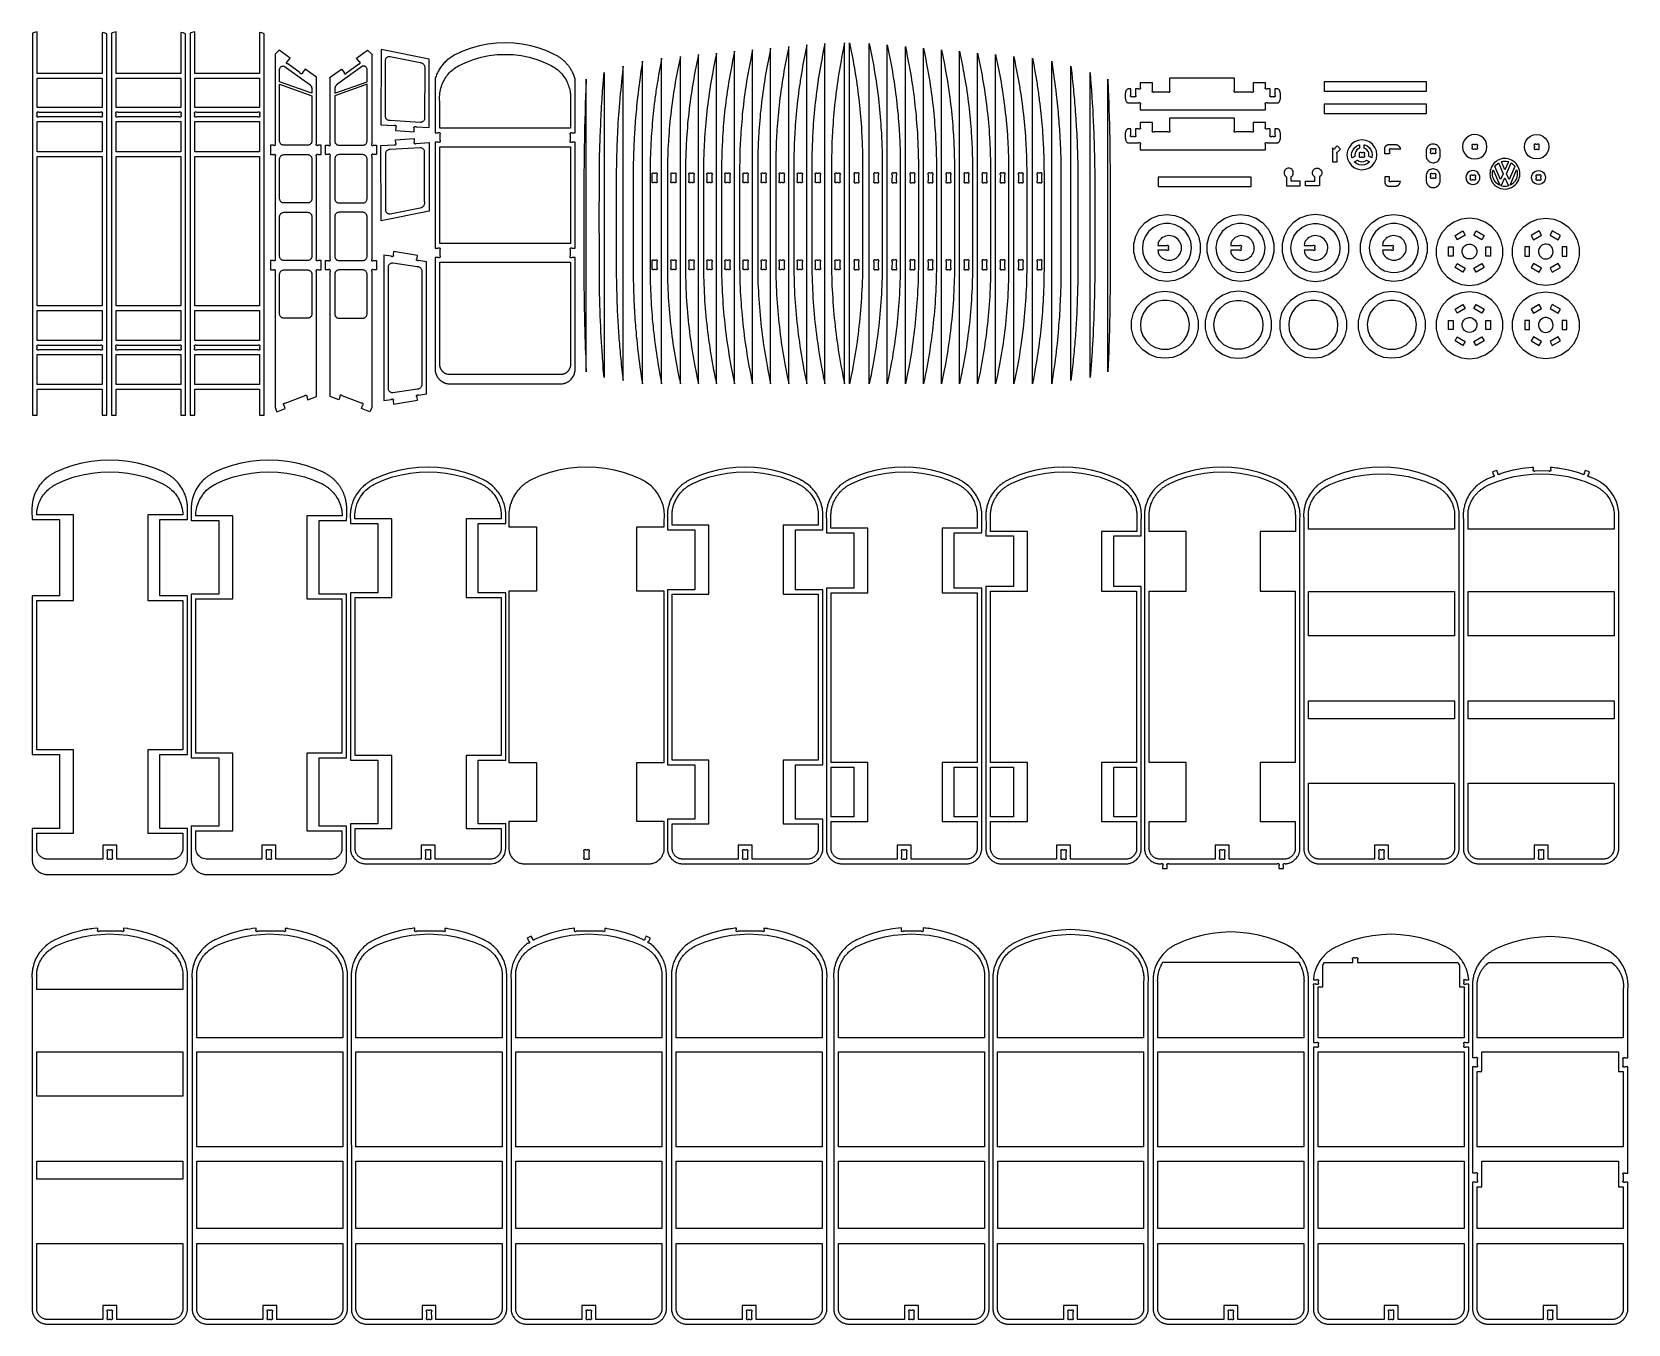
# Model space of a CAD drawing. Extents: x -1558 to 498, y -659 to 1005.
import ezdxf

# ---------------------------------------------------------------- set-up
doc = ezdxf.new("R2010")
doc.units = 0
doc.layers.get('0').update_dxf_attribs({"linetype": 'CONTINUOUS'})
doc.layers.add('SECTIONCUTEDGES', color=18, linetype='CONTINUOUS')

msp = doc.modelspace()

# ---------------------------------------------------------------- linework, layer by layer
for points in [[(-1550.9, 907.6), (-1550.9, 945.6), (-1467.4, 945.6), (-1467.4, 907.6)], [(-1449.4, 907.6), (-1449.4, 945.6), (-1365.9, 945.6), (-1365.9, 907.6)], [(-496.7, 811.1), (-496.7, 811.1), (-494.9, 811.1), (-494.2, 810.7), (-494, 810.7), (-494, 810.7), (-493.8, 810.6), (-493.7, 810.6), (-493.6, 810.6), (-493.5, 810.7), (-493.3, 810.7), (-493.1, 810.8), (-492.9, 811), (-492.7, 811.1), (-492.6, 811.3), (-492.5, 811.5), (-492.4, 811.6), (-492.4, 811.8), (-492.3, 812), (-492.3, 812.1), (-492.3, 812.3), (-492.4, 812.5), (-492.5, 812.7), (-492.6, 812.9), (-492.7, 813.1), (-492.7, 813.1), (-492.8, 813.2), (-492.8, 820.9), (-492.8, 821), (-492.4, 821.7), (-492.4, 821.8), (-492.3, 821.9), (-492.3, 822.1), (-492.3, 822.2), (-492.4, 822.3), (-492.4, 822.5), (-492.5, 822.6), (-492.5, 822.7), (-492.6, 822.9), (-492.7, 823), (-492.8, 823.1), (-492.9, 823.2), (-493, 823.2), (-493.1, 823.3), (-493.3, 823.4), (-493.4, 823.4), (-493.6, 823.5), (-493.8, 823.5), (-494.1, 823.5), (-494.3, 823.4), (-494.4, 823.4), (-494.7, 823.2), (-494.8, 823.1), (-494.8, 823.1), (-496.6, 823), (-496.8, 823.1), (-497.3, 823.4), (-497.4, 823.4), (-497.6, 823.5), (-497.7, 823.5), (-497.8, 823.5), (-497.9, 823.5), (-498, 823.5), (-498.2, 823.4), (-498.3, 823.4), (-498.4, 823.3), (-498.6, 823.2), (-498.7, 823.1), (-498.8, 823), (-498.9, 822.9), (-499, 822.8), (-499, 822.7), (-499.1, 822.6), (-499.1, 822.4), (-499.2, 822.2), (-499.2, 822), (-499.2, 821.8), (-499.1, 821.6), (-499.1, 821.5), (-499, 821.3), (-499, 821.2), (-498.9, 821.1), (-498.8, 821), (-498.8, 813.2), (-498.8, 813.1), (-498.9, 812.9), (-499.1, 812.5), (-499.2, 812.3), (-499.2, 812.2), (-499.2, 812.1), (-499.2, 812), (-499.2, 811.8), (-499.1, 811.6), (-499.1, 811.5), (-499, 811.4), (-498.9, 811.3), (-498.8, 811.2), (-498.7, 811), (-498.6, 811), (-498.5, 810.9), (-498.4, 810.8), (-498.3, 810.7), (-498.1, 810.7), (-498, 810.7), (-497.8, 810.6), (-497.6, 810.6), (-497.4, 810.7), (-497.2, 810.7), (-497, 810.8), (-496.9, 810.8), (-496.7, 811)], [(-424.8, 711.2), (-424.9, 711.2), (-425.4, 711.5), (-425.5, 711.5), (-425.6, 711.6), (-425.8, 711.6), (-425.9, 711.6), (-426.1, 711.6), (-426.2, 711.6), (-426.3, 711.6), (-426.4, 711.5), (-426.5, 711.5), (-426.6, 711.4), (-426.7, 711.4), (-426.8, 711.3), (-426.8, 711.2), (-426.9, 711.2), (-427, 711.1), (-427.1, 710.9), (-427.2, 710.8), (-427.2, 710.6), (-427.3, 710.5), (-427.3, 710.4), (-427.3, 710.2), (-427.3, 710.1), (-427.3, 709.9), (-427.3, 709.7), (-427.2, 709.6), (-427.2, 709.4), (-427.1, 709.3), (-427, 709.1), (-426.9, 709.1), (-426.9, 709.1), (-426.9, 701.2), (-427.2, 700.7), (-427.3, 700.6), (-427.3, 700.5), (-427.3, 700.3), (-427.3, 700.1), (-427.3, 700), (-427.3, 699.9), (-427.3, 699.8), (-427.2, 699.7), (-427.2, 699.6), (-427.1, 699.5), (-427.1, 699.4), (-427, 699.3), (-427, 699.3), (-426.9, 699.2), (-426.8, 699.1), (-426.6, 699), (-426.5, 698.9), (-426.3, 698.8), (-426.3, 698.8), (-426.1, 698.8), (-426, 698.8), (-425.9, 698.8), (-425.7, 698.8), (-425.5, 698.8), (-425.4, 698.8), (-425.2, 698.9), (-425.1, 699), (-425, 699), (-424.9, 699.1), (-424.8, 699.2), (-424.8, 699.2), (-422.9, 699.2), (-422.4, 698.8), (-422.2, 698.8), (-422.1, 698.8), (-422, 698.8), (-421.9, 698.8), (-421.8, 698.8), (-421.7, 698.8), (-421.5, 698.8), (-421.4, 698.9), (-421.3, 698.9), (-421.2, 698.9), (-421.1, 699), (-421.1, 699.1), (-421, 699.1), (-420.9, 699.2), (-420.8, 699.3), (-420.7, 699.5), (-420.6, 699.7), (-420.5, 699.9), (-420.5, 700), (-420.5, 700.2), (-420.5, 700.4), (-420.5, 700.6), (-420.6, 700.8), (-420.6, 700.9), (-420.8, 701.2), (-420.9, 701.3), (-420.9, 701.3), (-420.9, 709.1), (-420.6, 709.7), (-420.5, 709.9), (-420.5, 710), (-420.5, 710.2), (-420.5, 710.3), (-420.5, 710.4), (-420.5, 710.5), (-420.6, 710.6), (-420.6, 710.7), (-420.7, 710.8), (-420.7, 710.9), (-420.8, 711), (-420.9, 711.1), (-420.9, 711.2), (-421, 711.3), (-421.2, 711.4), (-421.3, 711.5), (-421.5, 711.5), (-421.6, 711.6), (-421.8, 711.6), (-421.9, 711.6), (-422, 711.6), (-422.2, 711.6), (-422.4, 711.6), (-422.5, 711.5), (-422.7, 711.5), (-422.8, 711.4), (-422.9, 711.3), (-423, 711.2), (-423, 711.2)], [(-1345.4, -430.2), (-1345.4, -307.9), (-1157.4, -307.9), (-1157.4, -430.2)], [(-1345.4, -535.5), (-1345.4, -448.7), (-1157.4, -448.7), (-1157.4, -535.5)]]:
    msp.add_lwpolyline(points, close=True)
at = {"layer": 'SECTIONCUTEDGES'}
for points in [[(-1556.9, 511.6), (-1550.9, 511.6), (-1550.9, 545.1), (-1467.4, 545.1), (-1467.4, 511.6), (-1461.4, 511.6), (-1461.4, 1002.5), (-1464.6, 1003.6), (-1467.4, 1004.4), (-1467.4, 951.6), (-1550.9, 951.6), (-1550.9, 1004.9), (-1556.1, 1003.6), (-1556.9, 1003.3)], [(-1455.4, 511.6), (-1449.4, 511.6), (-1449.4, 545.1), (-1365.9, 545.1), (-1365.9, 511.6), (-1360, 511.6), (-1360, 1002.5), (-1363.1, 1003.6), (-1365.9, 1004.4), (-1365.9, 951.6), (-1449.4, 951.6), (-1449.4, 1004.9), (-1454.6, 1003.6), (-1455.4, 1003.3)], [(-1354, 511.6), (-1348, 511.6), (-1348, 545.1), (-1264.5, 545.1), (-1264.5, 511.6), (-1258.5, 511.6), (-1258.5, 1002.5), (-1261.7, 1003.6), (-1264.5, 1004.4), (-1264.5, 951.6), (-1348, 951.6), (-1348, 1004.9), (-1353.1, 1003.6), (-1354, 1003.3)], [(-1034.5, 559.2), (-1034.2, 558.8), (-1033.9, 558.4), (-1033.5, 558), (-1033.2, 557.6), (-1032.8, 557.3), (-1032.4, 556.9), (-1032, 556.5), (-1031.7, 556.2), (-1031.3, 555.9), (-1030.9, 555.6), (-1030.4, 555.3), (-1030, 555), (-1029.6, 554.7), (-1029.2, 554.4), (-1028.7, 554.2), (-1028.3, 553.9), (-1027.8, 553.7), (-1027.4, 553.5), (-1026.9, 553.3), (-1026.5, 553.1), (-1026, 552.9), (-1025.6, 552.8), (-1025.1, 552.6), (-1024.7, 552.5), (-1024.2, 552.4), (-1023.7, 552.3), (-1023.2, 552.2), (-1022.8, 552.2), (-1022.3, 552.1), (-1021.9, 552.1), (-874.9, 552.1), (-874.8, 552.1), (-874.3, 552.1), (-873.3, 552.2), (-872.5, 552.4), (-871.8, 552.6), (-871.1, 552.8), (-870.3, 553), (-869.6, 553.3), (-868.9, 553.6), (-868.3, 553.9), (-867.6, 554.3), (-867, 554.7), (-866.3, 555.1), (-865.6, 555.7), (-865.3, 555.9), (-864, 557.1), (-863.1, 558), (-862.3, 559.1), (-861.5, 560.1), (-860.8, 561.3), (-860.2, 562.4), (-859.6, 563.7), (-859.1, 564.9), (-858.8, 566.2), (-858.4, 567.5), (-858.2, 568.8), (-858.1, 570.1), (-858.1, 714.5), (-862.1, 714.5), (-862.2, 714.5), (-862.8, 714.2), (-863, 714.1), (-863.1, 714.1), (-863.2, 714.1), (-863.3, 714.1), (-863.5, 714.1), (-863.6, 714.1), (-863.7, 714.2), (-863.8, 714.2), (-863.9, 714.3), (-864.1, 714.3), (-864.2, 714.4), (-864.3, 714.5), (-864.4, 714.7), (-864.5, 714.8), (-864.5, 714.9), (-864.6, 715), (-864.6, 715.2), (-864.7, 715.3), (-864.7, 715.5), (-864.7, 715.6), (-864.7, 715.8), (-864.7, 715.9), (-864.6, 716.1), (-864.5, 716.3), (-864.5, 716.4), (-864.4, 716.5), (-864.3, 716.6), (-864.3, 716.6), (-864.3, 724.4), (-864.3, 724.4), (-864.6, 725), (-864.7, 725.2), (-864.7, 725.3), (-864.7, 725.5), (-864.7, 725.6), (-864.7, 725.8), (-864.6, 725.9), (-864.6, 726), (-864.6, 726.1), (-864.5, 726.2), (-864.4, 726.3), (-864.4, 726.3), (-864.3, 726.5), (-864.1, 726.6), (-864, 726.7), (-863.8, 726.8), (-863.8, 726.8), (-863.6, 726.9), (-863.5, 726.9), (-863.3, 726.9), (-863.2, 726.9), (-863, 726.9), (-863, 726.9), (-862.8, 726.9), (-862.7, 726.9), (-862.6, 726.8), (-862.4, 726.7), (-862.3, 726.6), (-862.2, 726.6), (-862.2, 726.5), (-862.1, 726.5), (-858.1, 726.5), (-858.1, 863), (-862.1, 863), (-862.2, 862.9), (-862.8, 862.6), (-862.9, 862.6), (-863.1, 862.5), (-863.3, 862.5), (-863.4, 862.5), (-863.5, 862.6), (-863.6, 862.6), (-863.8, 862.6), (-863.9, 862.7), (-864, 862.8), (-864.2, 862.9), (-864.3, 863), (-864.4, 863.1), (-864.5, 863.2), (-864.5, 863.4), (-864.6, 863.5), (-864.6, 863.6), (-864.7, 863.8), (-864.7, 863.9), (-864.7, 864.1), (-864.7, 864.2), (-864.6, 864.4), (-864.6, 864.6), (-864.4, 864.9), (-864.3, 865), (-864.3, 865.1), (-864.3, 865.1), (-864.3, 872.8), (-864.3, 872.9), (-864.6, 873.5), (-864.6, 873.5), (-864.7, 873.7), (-864.7, 873.8), (-864.7, 874), (-864.7, 874.1), (-864.7, 874.2), (-864.6, 874.3), (-864.6, 874.4), (-864.6, 874.5), (-864.5, 874.6), (-864.4, 874.7), (-864.4, 874.8), (-864.3, 874.9), (-864.1, 875), (-864.1, 875.1), (-863.9, 875.2), (-863.8, 875.2), (-863.7, 875.3), (-863.5, 875.3), (-863.4, 875.4), (-863.2, 875.4), (-863, 875.4), (-862.9, 875.4), (-862.7, 875.3), (-862.6, 875.3), (-862.4, 875.2), (-862.4, 875.1), (-862.2, 875), (-862.2, 875), (-862.2, 874.9), (-858.1, 874.9), (-858.1, 944), (-858.3, 945), (-858.4, 945.5), (-858.5, 945.8), (-858.8, 946.5), (-859.3, 947.9), (-859.8, 949.1), (-860.4, 950.6), (-861, 952), (-861.5, 953), (-862, 954), (-862.6, 955), (-863.1, 955.9), (-863.7, 956.9), (-864.3, 957.8), (-864.8, 958.7), (-865.4, 959.6), (-866, 960.4), (-866.7, 961.2), (-867.3, 962.1), (-868, 962.9), (-868.7, 963.6), (-869.4, 964.4), (-870.1, 965.2), (-870.8, 965.9), (-871.5, 966.7), (-872.3, 967.4), (-873.1, 968.1), (-873.8, 968.8), (-874.6, 969.4), (-875.5, 970.1), (-876.3, 970.7), (-877.1, 971.3), (-878, 971.9), (-878.8, 972.5), (-879.7, 973.1), (-880.6, 973.6), (-881.5, 974.1), (-882.4, 974.6), (-883.5, 975.2), (-893.9, 980), (-904.5, 983.9), (-915.2, 986.9), (-926.2, 989.1), (-937.2, 990.4), (-948.3, 990.9), (-959.5, 990.4), (-970.5, 989.1), (-981.5, 986.9), (-992.2, 983.9), (-1002.8, 980), (-1013, 975.3), (-1015.8, 973.8), (-1017.1, 973), (-1018.4, 972.1), (-1019.7, 971.3), (-1020.9, 970.3), (-1022.1, 969.4), (-1023.3, 968.4), (-1024.4, 967.4), (-1025.5, 966.3), (-1026.6, 965.2), (-1027.6, 964.1), (-1028.6, 962.9), (-1029.6, 961.7), (-1030.6, 960.5), (-1031.5, 959.2), (-1032.3, 957.9), (-1033.2, 956.6), (-1033.9, 955.3), (-1034.7, 953.9), (-1035.4, 952.5), (-1036.1, 951.1), (-1036.7, 949.7), (-1037.2, 948.2), (-1037.8, 946.8), (-1037.9, 946.4), (-1038.3, 945.2), (-1038.6, 944.3), (-1038.6, 944.2), (-1038.6, 944.1), (-1038.6, 875.1), (-1034.5, 875.1), (-1034.5, 875.1), (-1034.5, 875.2), (-1034.3, 875.3), (-1034.2, 875.3), (-1034.1, 875.4), (-1033.9, 875.4), (-1033.8, 875.5), (-1033.6, 875.5), (-1033.5, 875.5), (-1033.3, 875.5), (-1033.1, 875.5), (-1033, 875.4), (-1032.8, 875.4), (-1032.7, 875.3), (-1032.5, 875.2), (-1032.4, 875.1), (-1032.3, 874.9), (-1032.2, 874.8), (-1032.2, 874.7), (-1032.1, 874.7), (-1032.1, 874.6), (-1032.1, 874.4), (-1032, 874.3), (-1032, 874.2), (-1032, 874.1), (-1032, 874), (-1032, 873.9), (-1032, 873.7), (-1032.1, 873.6), (-1032.4, 873), (-1032.4, 873), (-1032.4, 865.2), (-1032.4, 865.2), (-1032.3, 865.1), (-1032.2, 865), (-1032.2, 864.9), (-1032.1, 864.8), (-1032.1, 864.7), (-1032, 864.5), (-1032, 864.3), (-1032, 864.2), (-1032, 864.1), (-1032, 863.9), (-1032, 863.8), (-1032.1, 863.6), (-1032.2, 863.5), (-1032.2, 863.4), (-1032.3, 863.2), (-1032.4, 863.1), (-1032.5, 863), (-1032.6, 862.9), (-1032.8, 862.9), (-1032.9, 862.8), (-1033, 862.7), (-1033.2, 862.7), (-1033.3, 862.7), (-1033.5, 862.7), (-1033.6, 862.7), (-1033.8, 862.7), (-1033.9, 862.7), (-1034.5, 863.1), (-1034.6, 863.1), (-1038.6, 863.1), (-1038.6, 726.6), (-1034.5, 726.6), (-1034.5, 726.7), (-1034.5, 726.7), (-1034.3, 726.8), (-1034.2, 726.9), (-1034, 727), (-1033.9, 727), (-1033.7, 727.1), (-1033.6, 727.1), (-1033.4, 727.1), (-1033.3, 727.1), (-1033.1, 727), (-1033, 727), (-1032.9, 726.9), (-1032.8, 726.9), (-1032.6, 726.8), (-1032.5, 726.7), (-1032.4, 726.6), (-1032.3, 726.5), (-1032.2, 726.4), (-1032.2, 726.3), (-1032.1, 726.2), (-1032.1, 726.1), (-1032.1, 726), (-1032, 725.9), (-1032, 725.8), (-1032, 725.7), (-1032, 725.5), (-1032, 725.5), (-1032, 725.3), (-1032.1, 725.2), (-1032.1, 725.1), (-1032.3, 724.7), (-1032.4, 724.6), (-1032.4, 724.5), (-1032.4, 716.8), (-1032.4, 716.7), (-1032.4, 716.7), (-1032.2, 716.6), (-1032.1, 716.3), (-1032.1, 716.2), (-1032, 716), (-1032, 715.9), (-1032, 715.7), (-1032, 715.6), (-1032, 715.5), (-1032, 715.3), (-1032.1, 715.2), (-1032.2, 715), (-1032.2, 714.9), (-1032.3, 714.8), (-1032.4, 714.7), (-1032.5, 714.6), (-1032.6, 714.5), (-1032.8, 714.4), (-1032.8, 714.4), (-1033, 714.3), (-1033, 714.3), (-1033.2, 714.2), (-1033.3, 714.2), (-1033.4, 714.2), (-1033.5, 714.2), (-1033.7, 714.2), (-1033.8, 714.3), (-1034, 714.4), (-1034.5, 714.6), (-1034.5, 714.7), (-1038.6, 714.7), (-1038.6, 570.1), (-1038.6, 569.9), (-1038.5, 569.5), (-1038.4, 568.6), (-1038.3, 567.9), (-1038.2, 567.3), (-1038.1, 566.8), (-1038, 566.3), (-1037.8, 565.8), (-1037.7, 565.3), (-1037.5, 564.8), (-1037.3, 564.3), (-1037.1, 563.8), (-1036.9, 563.3), (-1036.7, 562.8), (-1036.5, 562.4), (-1036.2, 561.9), (-1036, 561.4), (-1035.7, 561), (-1035.4, 560.5), (-1035.1, 560.1), (-1034.8, 559.7)], [(-559.9, 552.1), (-559.9, 988.2), (-561.1, 981.9), (-562.4, 975.6), (-563.6, 969.4), (-564.4, 965.2), (-565.2, 960.8), (-566, 956.1), (-566.8, 951.5), (-567.6, 946.9), (-568.3, 942.3), (-568.6, 940), (-569.3, 935.4), (-569.9, 930.8), (-570.6, 926.2), (-571.1, 921.6), (-571.7, 917.1), (-572.2, 912.5), (-572.7, 907.9), (-573.2, 903.3), (-573.6, 898.7), (-574, 894.1), (-574.4, 889.5), (-574.7, 884.9), (-575, 880.3), (-575.2, 876.7), (-575.4, 873.2), (-575.6, 869.6), (-575.8, 866), (-576, 862.4), (-576.1, 858.8), (-576.2, 855.2), (-576.3, 851.7), (-576.4, 848.1), (-576.5, 844.5), (-576.6, 840.9), (-576.6, 837.3), (-576.6, 834.3), (-576.6, 705.1), (-576.6, 701.6), (-576.5, 695.6), (-576.5, 693.2), (-576.3, 688), (-576.2, 682.8), (-576, 677.6), (-575.7, 672.3), (-575.5, 667.1), (-575.1, 661.9), (-574.8, 656.7), (-574.4, 651.5), (-574, 646.3), (-573.5, 641.1), (-573, 635.9), (-572.5, 630.7), (-572, 625.7), (-571.4, 620.6), (-570.8, 615.6), (-570.1, 610.5), (-569.4, 605.5), (-568.7, 600.5), (-567.9, 595.4), (-567.1, 590.4), (-566.3, 585.4), (-565.4, 580.4), (-564.5, 575.4), (-563.5, 569.7), (-563.2, 568.5), (-562.3, 563.6), (-561.9, 562), (-561.1, 557.8)], [(-536.6, 552.1), (-536.6, 990.2), (-537.9, 983.9), (-539.1, 977.6), (-539.5, 975.5), (-540.7, 969.2), (-541.5, 965), (-542.4, 960.3), (-543.2, 955.7), (-543.9, 951.1), (-544.7, 946.4), (-545, 944.1), (-545.7, 939.5), (-546.1, 937.1), (-546.7, 932.6), (-547.3, 928), (-547.9, 923.4), (-548.4, 918.8), (-549, 914.2), (-549.5, 909.6), (-549.9, 904.9), (-550.3, 900.3), (-550.7, 895.7), (-551.1, 891.1), (-551.5, 886.5), (-551.8, 881.8), (-552, 878.2), (-552.2, 874.6), (-552.4, 871.1), (-552.6, 867.5), (-552.7, 863.9), (-552.9, 860.3), (-553, 856.6), (-553.1, 853), (-553.2, 849.4), (-553.3, 845.8), (-553.3, 842.2), (-553.4, 838.6), (-553.4, 835.3), (-553.4, 705.8), (-553.4, 701.1), (-553.3, 695.1), (-553.2, 693.9), (-553.1, 688.6), (-552.9, 683.4), (-552.7, 678.1), (-552.5, 672.9), (-552.2, 667.7), (-551.9, 662.4), (-551.5, 657.2), (-551.2, 652), (-550.7, 646.8), (-550.3, 641.5), (-549.8, 636.3), (-549.3, 631.1), (-548.7, 626), (-548.1, 620.9), (-547.5, 615.9), (-546.9, 610.8), (-546.2, 605.7), (-545.4, 600.7), (-544.7, 595.6), (-543.9, 590.6), (-543.1, 585.5), (-542.2, 580.5), (-541.3, 575.5), (-539.8, 567.4), (-539.4, 565.5), (-538.6, 561.5), (-537.9, 558.4)], [(-511.3, 552.1), (-511.3, 990.9), (-512.5, 984.6), (-513.8, 978.2), (-515, 971.9), (-515.8, 967.7), (-516.6, 963.3), (-517.4, 958.6), (-517.8, 956.3), (-518.6, 951.7), (-519.3, 947), (-520, 942.4), (-520.7, 937.7), (-521.3, 933.1), (-521.9, 928.5), (-522.5, 923.9), (-523.1, 919.3), (-523.6, 914.7), (-524.1, 910.1), (-524.6, 905.5), (-525, 900.8), (-525.4, 896.2), (-525.8, 891.6), (-526.1, 887), (-526.4, 882.3), (-526.6, 878.7), (-526.8, 875.1), (-527, 871.5), (-527.2, 867.9), (-527.4, 864.3), (-527.5, 860.7), (-527.6, 857.1), (-527.7, 853.5), (-527.8, 849.9), (-527.9, 846.3), (-528, 842.7), (-528, 837.2), (-528, 835.7), (-528, 706.1), (-528, 701.3), (-527.9, 695.3), (-527.9, 694.1), (-527.7, 688.8), (-527.6, 683.6), (-527.4, 678.3), (-527.1, 673.1), (-526.8, 667.8), (-526.5, 662.6), (-526.2, 657.4), (-525.8, 652.1), (-525.4, 646.9), (-524.9, 641.7), (-524.4, 636.4), (-523.9, 631.2), (-523.4, 626.1), (-522.8, 621), (-522.2, 616), (-521.5, 610.9), (-520.8, 605.8), (-520.1, 600.8), (-519.3, 595.7), (-518.5, 590.6), (-517.7, 585.6), (-516.8, 580.5), (-515.9, 575.5), (-514.9, 569.8), (-514.5, 568), (-513.3, 562)], [(-502.7, 562), (-504.8, 552.1), (-504.8, 990.9), (-503.9, 986.7), (-502.7, 980.4), (-501.4, 974), (-500.3, 967.7), (-499.5, 963.3), (-498.6, 958.6), (-497.9, 954), (-497.1, 949.3), (-496.4, 944.7), (-496, 942.4), (-495.3, 937.7), (-494.7, 933.1), (-494.1, 928.5), (-493.5, 923.9), (-493, 919.3), (-492.4, 914.7), (-491.9, 910.1), (-491.5, 905.5), (-491.1, 900.8), (-490.7, 896.2), (-490.3, 891.6), (-489.9, 887), (-489.6, 882.3), (-489.4, 878.7), (-489.2, 875.1), (-489, 871.5), (-488.8, 867.9), (-488.7, 864.3), (-488.5, 860.7), (-488.4, 857.1), (-488.3, 853.5), (-488.2, 849.9), (-488.1, 846.3), (-488.1, 842.7), (-488, 837.2), (-488, 835.7), (-488, 706.1), (-488, 705.3), (-488.1, 698.9), (-488.2, 694.1), (-488.3, 688.8), (-488.5, 683.6), (-488.7, 678.3), (-488.9, 673.1), (-489.2, 667.8), (-489.5, 662.6), (-489.9, 657.4), (-490.2, 652.1), (-490.7, 646.9), (-491.1, 641.7), (-491.6, 636.4), (-492.1, 631.2), (-492.7, 626.1), (-493.3, 621), (-493.9, 616), (-494.5, 610.9), (-495.2, 605.8), (-495.9, 600.8), (-496.7, 595.7), (-497.5, 590.6), (-498.3, 585.6), (-499.2, 580.5), (-500.1, 575.5), (-501.2, 569.8)], [(-479.4, 552.1), (-479.4, 990.2), (-478.1, 983.9), (-476.9, 977.6), (-475.7, 971.3), (-474.5, 965), (-473.7, 960.3), (-472.9, 955.7), (-472.1, 951.1), (-471.4, 946.4), (-470.7, 941.8), (-470, 937.1), (-469.3, 932.6), (-468.7, 928), (-468.1, 923.4), (-467.6, 918.8), (-467.1, 914.2), (-466.6, 909.6), (-466.1, 904.9), (-465.7, 900.3), (-465.3, 895.7), (-464.9, 891.1), (-464.6, 886.5), (-464.3, 881.8), (-464, 878.2), (-463.8, 874.6), (-463.7, 871.1), (-463.5, 867.5), (-463.3, 863.9), (-463.2, 860.3), (-463.1, 856.6), (-462.9, 853), (-462.9, 849.4), (-462.8, 845.8), (-462.7, 842.2), (-462.7, 838.6), (-462.6, 835.3), (-462.6, 705.8), (-462.7, 701.1), (-462.7, 697.5), (-462.8, 693.9), (-462.9, 688.6), (-463.1, 683.4), (-463.3, 678.1), (-463.6, 672.9), (-463.8, 667.7), (-464.1, 662.4), (-464.5, 657.2), (-464.9, 652), (-465.3, 646.8), (-465.8, 641.5), (-466.2, 636.3), (-466.8, 631.1), (-467.3, 626), (-467.9, 620.9), (-468.5, 615.9), (-469.2, 610.8), (-469.9, 605.7), (-470.6, 600.7), (-471.3, 595.6), (-472.1, 590.6), (-473, 585.5), (-473.8, 580.5), (-474.7, 575.5), (-475.9, 569.2), (-476.4, 566.7), (-477.1, 563.1), (-478.1, 558.4)], [(-453.6, 564.2), (-455, 557.8), (-456.2, 552.1), (-456.2, 988.2), (-454.9, 981.9), (-453.7, 975.6), (-452.4, 969.4), (-451.3, 963.1), (-450.4, 958.5), (-449.6, 953.8), (-448.9, 949.2), (-448.5, 946.9), (-447.8, 942.3), (-447.1, 937.7), (-446.7, 935.4), (-446.1, 930.8), (-445.5, 926.2), (-444.9, 921.6), (-444.3, 917.1), (-443.8, 912.5), (-443.3, 907.9), (-442.9, 903.3), (-442.4, 898.7), (-442, 894.1), (-441.7, 889.5), (-441.3, 884.9), (-441, 880.3), (-440.8, 876.7), (-440.6, 873.2), (-440.4, 869.6), (-440.2, 866), (-440.1, 862.4), (-439.9, 858.8), (-439.8, 855.2), (-439.7, 851.7), (-439.6, 848.1), (-439.5, 844.5), (-439.5, 840.9), (-439.4, 837.3), (-439.4, 834.3), (-439.4, 705.1), (-439.4, 701.6), (-439.5, 695.6), (-439.6, 693.2), (-439.7, 688), (-439.9, 682.8), (-440.1, 677.6), (-440.3, 672.3), (-440.6, 667.1), (-440.9, 661.9), (-441.2, 656.7), (-441.6, 651.5), (-442, 646.3), (-442.5, 641.1), (-443, 635.9), (-443.5, 630.7), (-444.1, 625.7), (-444.6, 620.6), (-445.3, 615.6), (-445.9, 610.5), (-446.6, 605.5), (-447.3, 600.5), (-448.1, 595.4), (-448.9, 590.4), (-449.7, 585.4), (-450.6, 580.4), (-451.5, 575.4), (-452.8, 568.5)], [(-1242.5, 515.9), (-1231.4, 520.2), (-1232.9, 524.1), (-1233.2, 524.3), (-1233.5, 524.6), (-1233.7, 524.9), (-1233.8, 525.3), (-1233.7, 525.7), (-1233.6, 526.1), (-1233.4, 526.4), (-1233.1, 526.7), (-1232.8, 526.9), (-1232.4, 526.9), (-1232, 526.9), (-1231.7, 526.8), (-1206.5, 536.5), (-1206.3, 536.8), (-1206, 537.1), (-1205.7, 537.3), (-1205.3, 537.4), (-1204.9, 537.4), (-1204.6, 537.3), (-1204.2, 537.1), (-1204, 536.8), (-1203.8, 536.4), (-1203.7, 536), (-1203.7, 535.7), (-1203.8, 535.3), (-1202.3, 531.4), (-1191.1, 535.7), (-1191.1, 696.4), (-1191.1, 696.5), (-1191.2, 696.6), (-1191.5, 697.1), (-1191.5, 697.2), (-1191.6, 697.4), (-1191.6, 697.6), (-1191.6, 697.7), (-1191.5, 697.8), (-1191.5, 697.9), (-1191.5, 698), (-1191.4, 698.1), (-1191.4, 698.2), (-1191.3, 698.3), (-1191.3, 698.4), (-1191.1, 698.6), (-1191, 698.7), (-1190.9, 698.8), (-1190.7, 698.8), (-1190.7, 698.9), (-1190.5, 698.9), (-1190.3, 699), (-1190.2, 699), (-1190.1, 699), (-1189.9, 699), (-1189.8, 699), (-1189.7, 699), (-1189.6, 698.9), (-1189.5, 698.9), (-1189.3, 698.8), (-1189.2, 698.7), (-1189.1, 698.7), (-1189.1, 698.6), (-1189, 698.6), (-1185.1, 698.6), (-1185.1, 710.5), (-1189, 710.5), (-1189.1, 710.5), (-1189.7, 710.2), (-1189.8, 710.1), (-1189.9, 710.1), (-1190.1, 710.1), (-1190.2, 710.1), (-1190.4, 710.1), (-1190.5, 710.2), (-1190.7, 710.2), (-1190.8, 710.3), (-1190.9, 710.3), (-1191.1, 710.5), (-1191.1, 710.5), (-1191.3, 710.7), (-1191.3, 710.8), (-1191.4, 710.9), (-1191.5, 711), (-1191.5, 711.2), (-1191.5, 711.3), (-1191.6, 711.5), (-1191.6, 711.6), (-1191.6, 711.8), (-1191.5, 712), (-1191.5, 712.1), (-1191.4, 712.3), (-1191.3, 712.4), (-1191.3, 712.5), (-1191.2, 712.6), (-1191.2, 712.6), (-1191.1, 844.9), (-1191.2, 845), (-1191.2, 845.1), (-1191.5, 845.5), (-1191.5, 845.6), (-1191.5, 845.7), (-1191.6, 845.8), (-1191.6, 846), (-1191.6, 846.2), (-1191.5, 846.3), (-1191.5, 846.4), (-1191.5, 846.5), (-1191.4, 846.6), (-1191.4, 846.7), (-1191.3, 846.8), (-1191.3, 846.9), (-1191.1, 847), (-1191, 847.1), (-1190.9, 847.2), (-1190.8, 847.3), (-1190.7, 847.3), (-1190.6, 847.4), (-1190.4, 847.4), (-1190.3, 847.4), (-1190.1, 847.5), (-1189.9, 847.4), (-1189.8, 847.4), (-1189.7, 847.4), (-1189.5, 847.4), (-1189.5, 847.3), (-1189.3, 847.3), (-1189.3, 847.2), (-1189.1, 847.1), (-1189, 847), (-1189, 847), (-1185.1, 847), (-1185.1, 859), (-1189, 859), (-1189.1, 859), (-1189.6, 858.7), (-1189.7, 858.6), (-1189.8, 858.6), (-1190, 858.5), (-1190.2, 858.5), (-1190.3, 858.6), (-1190.4, 858.6), (-1190.6, 858.6), (-1190.7, 858.7), (-1190.9, 858.8), (-1191.1, 858.9), (-1191.1, 859), (-1191.3, 859.1), (-1191.3, 859.2), (-1191.4, 859.4), (-1191.5, 859.5), (-1191.5, 859.6), (-1191.5, 859.8), (-1191.6, 859.9), (-1191.6, 860.1), (-1191.6, 860.2), (-1191.5, 860.4), (-1191.4, 860.7), (-1191.3, 860.8), (-1191.3, 860.9), (-1191.2, 861), (-1191.2, 861.1), (-1191.1, 861.1), (-1191.1, 946.5), (-1206, 957.2), (-1209.3, 952.6), (-1209.3, 952.2), (-1209.4, 951.9), (-1209.6, 951.5), (-1209.8, 951.2), (-1210.2, 951), (-1210.5, 950.9), (-1210.9, 950.9), (-1211.3, 951), (-1211.7, 951.2), (-1211.9, 951.4), (-1212.2, 951.8), (-1212.3, 952.2), (-1228.2, 963.7), (-1228.6, 963.7), (-1229, 963.8), (-1229.3, 964), (-1229.6, 964.3), (-1229.8, 964.6), (-1229.9, 965), (-1230, 965.4), (-1229.9, 965.7), (-1229.7, 966.1), (-1229.4, 966.4), (-1229.1, 966.6), (-1228.7, 966.7), (-1225.3, 971.3), (-1239.5, 981.6), (-1244.7, 976.5), (-1244.7, 861.1), (-1244.7, 861.1), (-1244.7, 861), (-1244.6, 861), (-1244.5, 860.9), (-1244.5, 860.8), (-1244.4, 860.6), (-1244.3, 860.6), (-1244.3, 860.4), (-1244.3, 860.2), (-1244.3, 860.1), (-1244.3, 859.9), (-1244.3, 859.8), (-1244.3, 859.6), (-1244.4, 859.5), (-1244.4, 859.4), (-1244.5, 859.2), (-1244.6, 859.1), (-1244.7, 859), (-1244.8, 858.9), (-1244.9, 858.8), (-1245.1, 858.7), (-1245.2, 858.6), (-1245.3, 858.6), (-1245.5, 858.6), (-1245.5, 858.6), (-1245.7, 858.5), (-1245.8, 858.5), (-1246, 858.6), (-1246.2, 858.7), (-1246.7, 858.9), (-1246.8, 859), (-1250.7, 859), (-1250.7, 847), (-1246.8, 847), (-1246.8, 847), (-1246.7, 847.1), (-1246.6, 847.2), (-1246.5, 847.3), (-1246.4, 847.3), (-1246.2, 847.4), (-1246, 847.4), (-1246, 847.4), (-1245.8, 847.5), (-1245.6, 847.4), (-1245.6, 847.4), (-1245.4, 847.4), (-1245.3, 847.4), (-1245.2, 847.3), (-1245.1, 847.3), (-1244.9, 847.2), (-1244.8, 847.1), (-1244.7, 847), (-1244.6, 847), (-1244.6, 846.9), (-1244.5, 846.8), (-1244.4, 846.7), (-1244.4, 846.6), (-1244.3, 846.5), (-1244.3, 846.4), (-1244.3, 846.3), (-1244.3, 846.2), (-1244.2, 846.1), (-1244.2, 845.9), (-1244.3, 845.8), (-1244.3, 845.7), (-1244.3, 845.6), (-1244.7, 845), (-1244.7, 844.9), (-1244.7, 712.6), (-1244.7, 712.6), (-1244.5, 712.5), (-1244.4, 712.3), (-1244.4, 712.3), (-1244.3, 712.1), (-1244.3, 711.9), (-1244.3, 711.8), (-1244.3, 711.6), (-1244.3, 711.5), (-1244.3, 711.3), (-1244.3, 711.2), (-1244.4, 711), (-1244.4, 710.9), (-1244.5, 710.8), (-1244.6, 710.7), (-1244.7, 710.6), (-1244.8, 710.5), (-1244.9, 710.4), (-1245, 710.3), (-1245.2, 710.2), (-1245.2, 710.2), (-1245.4, 710.1), (-1245.5, 710.1), (-1245.6, 710.1), (-1245.8, 710.1), (-1246, 710.1), (-1246.2, 710.2), (-1246.7, 710.5), (-1246.8, 710.5), (-1250.7, 710.5), (-1250.7, 698.6), (-1246.8, 698.6), (-1246.8, 698.6), (-1246.7, 698.7), (-1246.6, 698.8), (-1246.4, 698.8), (-1246.3, 698.9), (-1246.1, 699), (-1246, 699), (-1245.8, 699), (-1245.7, 699), (-1245.6, 699), (-1245.5, 699), (-1245.3, 698.9), (-1245.2, 698.9), (-1245, 698.8), (-1244.9, 698.7), (-1244.8, 698.7), (-1244.7, 698.6), (-1244.6, 698.4), (-1244.5, 698.3), (-1244.4, 698.2), (-1244.4, 698.1), (-1244.3, 698), (-1244.3, 697.9), (-1244.3, 697.8), (-1244.3, 697.7), (-1244.2, 697.5), (-1244.2, 697.4), (-1244.3, 697.3), (-1244.3, 697.1), (-1244.7, 696.5), (-1244.7, 696.4), (-1244.7, 521.5)], [(-1161.2, 535.7), (-1161.1, 535.3), (-1162.6, 531.4), (-1173.8, 535.7), (-1173.8, 696.4), (-1173.7, 696.5), (-1173.4, 697.1), (-1173.4, 697.2), (-1173.3, 697.3), (-1173.3, 697.5), (-1173.3, 697.7), (-1173.4, 697.8), (-1173.4, 697.9), (-1173.4, 698), (-1173.5, 698.1), (-1173.5, 698.2), (-1173.6, 698.3), (-1173.6, 698.4), (-1173.7, 698.5), (-1173.8, 698.6), (-1173.9, 698.7), (-1174, 698.8), (-1174.2, 698.8), (-1174.2, 698.9), (-1174.4, 698.9), (-1174.6, 699), (-1174.7, 699), (-1174.8, 699), (-1175, 699), (-1175, 699), (-1175.2, 699), (-1175.3, 698.9), (-1175.4, 698.9), (-1175.6, 698.8), (-1175.7, 698.7), (-1175.8, 698.6), (-1175.8, 698.6), (-1175.9, 698.6), (-1179.8, 698.6), (-1179.8, 710.5), (-1175.9, 710.5), (-1175.8, 710.5), (-1175.2, 710.2), (-1175.1, 710.1), (-1175, 710.1), (-1174.8, 710.1), (-1174.7, 710.1), (-1174.5, 710.1), (-1174.4, 710.2), (-1174.2, 710.2), (-1174.1, 710.3), (-1174, 710.3), (-1173.8, 710.5), (-1173.8, 710.5), (-1173.6, 710.7), (-1173.6, 710.8), (-1173.5, 710.9), (-1173.4, 711), (-1173.4, 711.2), (-1173.4, 711.3), (-1173.3, 711.5), (-1173.3, 711.6), (-1173.3, 711.8), (-1173.4, 712), (-1173.4, 712.1), (-1173.5, 712.3), (-1173.5, 712.4), (-1173.6, 712.5), (-1173.7, 712.6), (-1173.7, 712.6), (-1173.8, 712.6), (-1173.8, 844.9), (-1173.7, 845), (-1173.4, 845.5), (-1173.4, 845.6), (-1173.4, 845.7), (-1173.3, 845.8), (-1173.3, 846), (-1173.3, 846.2), (-1173.4, 846.3), (-1173.4, 846.4), (-1173.4, 846.5), (-1173.5, 846.6), (-1173.5, 846.7), (-1173.6, 846.8), (-1173.6, 846.9), (-1173.8, 847), (-1173.9, 847.1), (-1174, 847.2), (-1174.1, 847.3), (-1174.2, 847.3), (-1174.3, 847.4), (-1174.5, 847.4), (-1174.6, 847.4), (-1174.8, 847.5), (-1175, 847.4), (-1175, 847.4), (-1175.2, 847.4), (-1175.4, 847.4), (-1175.4, 847.3), (-1175.6, 847.3), (-1175.6, 847.2), (-1175.8, 847.1), (-1175.8, 847), (-1175.9, 847), (-1179.8, 847), (-1179.8, 859), (-1175.9, 859), (-1175.8, 859), (-1175.2, 858.6), (-1175.1, 858.6), (-1175, 858.6), (-1174.9, 858.5), (-1174.7, 858.5), (-1174.5, 858.6), (-1174.4, 858.6), (-1174.2, 858.7), (-1174.2, 858.7), (-1174, 858.8), (-1173.8, 858.9), (-1173.8, 859), (-1173.6, 859.1), (-1173.6, 859.2), (-1173.5, 859.4), (-1173.4, 859.5), (-1173.4, 859.6), (-1173.4, 859.8), (-1173.3, 859.9), (-1173.3, 860.1), (-1173.3, 860.2), (-1173.4, 860.4), (-1173.5, 860.7), (-1173.5, 860.8), (-1173.6, 860.9), (-1173.7, 861), (-1173.8, 861.1), (-1173.8, 946.5), (-1158.9, 957.2), (-1155.6, 952.6), (-1155.6, 952.2), (-1155.5, 951.9), (-1155.3, 951.5), (-1155.1, 951.2), (-1154.7, 951), (-1154.4, 950.9), (-1154, 950.9), (-1153.6, 951), (-1153.2, 951.2), (-1153, 951.4), (-1152.7, 951.8), (-1152.6, 952.2), (-1136.7, 963.7), (-1136.3, 963.7), (-1135.9, 963.8), (-1135.6, 964), (-1135.3, 964.3), (-1135.1, 964.6), (-1135, 965), (-1134.9, 965.4), (-1135, 965.7), (-1135.2, 966.1), (-1135.5, 966.4), (-1135.8, 966.6), (-1136.2, 966.7), (-1139.6, 971.3), (-1125.4, 981.6), (-1120.2, 976.5), (-1120.2, 861.1), (-1120.2, 861.1), (-1120.3, 861), (-1120.4, 860.9), (-1120.4, 860.8), (-1120.5, 860.6), (-1120.6, 860.4), (-1120.6, 860.2), (-1120.6, 860.1), (-1120.6, 859.9), (-1120.6, 859.8), (-1120.6, 859.6), (-1120.5, 859.5), (-1120.5, 859.4), (-1120.4, 859.2), (-1120.3, 859.1), (-1120.2, 859), (-1120.1, 858.9), (-1120, 858.8), (-1119.8, 858.7), (-1119.7, 858.6), (-1119.5, 858.6), (-1119.4, 858.6), (-1119.3, 858.5), (-1119.1, 858.5), (-1119, 858.6), (-1118.9, 858.6), (-1118.7, 858.7), (-1118.2, 858.9), (-1118.1, 859), (-1114.2, 859), (-1114.2, 847), (-1118.1, 847), (-1118.2, 847), (-1118.2, 847.1), (-1118.3, 847.2), (-1118.4, 847.3), (-1118.5, 847.3), (-1118.7, 847.4), (-1118.8, 847.4), (-1118.9, 847.4), (-1119.1, 847.5), (-1119.2, 847.5), (-1119.3, 847.4), (-1119.4, 847.4), (-1119.6, 847.4), (-1119.7, 847.3), (-1119.8, 847.3), (-1120, 847.2), (-1120.1, 847.1), (-1120.2, 847), (-1120.3, 846.9), (-1120.4, 846.8), (-1120.5, 846.7), (-1120.5, 846.6), (-1120.6, 846.5), (-1120.6, 846.4), (-1120.6, 846.3), (-1120.6, 846.2), (-1120.7, 846), (-1120.6, 845.8), (-1120.6, 845.8), (-1120.6, 845.6), (-1120.5, 845.5), (-1120.2, 844.9), (-1120.2, 844.9), (-1120.2, 712.6), (-1120.2, 712.6), (-1120.4, 712.5), (-1120.4, 712.3), (-1120.5, 712.3), (-1120.6, 712), (-1120.6, 711.8), (-1120.6, 711.6), (-1120.6, 711.5), (-1120.6, 711.3), (-1120.6, 711.2), (-1120.5, 711), (-1120.5, 710.9), (-1120.4, 710.8), (-1120.3, 710.7), (-1120.2, 710.5), (-1120.1, 710.5), (-1120, 710.4), (-1119.9, 710.3), (-1119.7, 710.2), (-1119.7, 710.2), (-1119.5, 710.1), (-1119.4, 710.1), (-1119.2, 710.1), (-1119, 710.1), (-1118.9, 710.1), (-1118.7, 710.2), (-1118.2, 710.5), (-1118.1, 710.5), (-1114.2, 710.5), (-1114.2, 698.6), (-1118.1, 698.6), (-1118.1, 698.6), (-1118.2, 698.7), (-1118.3, 698.8), (-1118.5, 698.8), (-1118.6, 698.9), (-1118.8, 699), (-1118.9, 699), (-1119.1, 699), (-1119.2, 699), (-1119.3, 699), (-1119.4, 699), (-1119.6, 698.9), (-1119.7, 698.9), (-1119.9, 698.8), (-1120, 698.7), (-1120.1, 698.7), (-1120.2, 698.6), (-1120.3, 698.4), (-1120.4, 698.3), (-1120.5, 698.2), (-1120.5, 698.1), (-1120.6, 698), (-1120.6, 697.9), (-1120.6, 697.8), (-1120.6, 697.7), (-1120.7, 697.5), (-1120.6, 697.4), (-1120.6, 697.3), (-1120.6, 697.1), (-1120.2, 696.5), (-1120.2, 696.5), (-1120.2, 521.5), (-1122.4, 515.9), (-1133.5, 520.2), (-1132, 524.1), (-1131.7, 524.3), (-1131.4, 524.6), (-1131.2, 524.9), (-1131.1, 525.3), (-1131.2, 525.7), (-1131.3, 526.1), (-1131.5, 526.4), (-1131.8, 526.7), (-1132.1, 526.9), (-1132.5, 526.9), (-1132.9, 526.9), (-1133.2, 526.8), (-1158.4, 536.5), (-1158.6, 536.8), (-1158.9, 537.1), (-1159.2, 537.3), (-1159.6, 537.4), (-1160, 537.4), (-1160.3, 537.3), (-1160.7, 537.1), (-1160.9, 536.8), (-1161.1, 536.4), (-1161.2, 536)], [(-1108.5, 885.5), (-1091.2, 884.5), (-1090.9, 884.7), (-1090.5, 884.8), (-1090.2, 884.8), (-1089.8, 884.8), (-1089.4, 884.6), (-1089.1, 884.3), (-1088.9, 884), (-1088.8, 883.7), (-1088.7, 883.3), (-1088.8, 882.9), (-1089, 882.5), (-1089.3, 882.2), (-1089.5, 878), (-1065.6, 876.5), (-1065.3, 880.8), (-1065.6, 881.1), (-1065.7, 881.5), (-1065.7, 881.9), (-1065.6, 882.3), (-1065.5, 882.6), (-1065.2, 882.9), (-1064.9, 883.1), (-1064.5, 883.3), (-1064.1, 883.3), (-1063.7, 883.2), (-1063.4, 883), (-1063.1, 882.8), (-1046, 881.7), (-1046, 969.8), (-1108.1, 982.5)], [(-1102.1, 894.4), (-1102.4, 895.2), (-1102.5, 896), (-1102.5, 967.7), (-1102.5, 968.3), (-1102.4, 969.1), (-1102.1, 969.9), (-1101.8, 970.6), (-1101.4, 971.3), (-1100.9, 971.9), (-1100.3, 972.4), (-1099.6, 972.8), (-1098.9, 973.2), (-1098.1, 973.4), (-1097.3, 973.5), (-1096.5, 973.5), (-1057.9, 965.6), (-1057.7, 965.6), (-1057.3, 965.5), (-1057.1, 965.5), (-1056.1, 965.2), (-1055.3, 964.8), (-1054.5, 964.3), (-1053.8, 963.7), (-1053.2, 963), (-1052.7, 962.3), (-1052.3, 961.4), (-1052, 960.6), (-1051.9, 959.6), (-1051.9, 958.7), (-1051.9, 958.6), (-1051.9, 958), (-1052, 894.1), (-1052, 893.7), (-1052.1, 892.9), (-1052.3, 892.1), (-1052.7, 891.4), (-1053.1, 890.7), (-1053.6, 890.1), (-1054.2, 889.6), (-1054.9, 889.2), (-1055.6, 888.8), (-1056.4, 888.6), (-1057.1, 888.5), (-1057.9, 888.5), (-1096.5, 890.8), (-1097.2, 890.8), (-1098.1, 890.9), (-1098.9, 891.2), (-1099.6, 891.5), (-1100.3, 891.9), (-1100.9, 892.5), (-1101.4, 893.1), (-1101.8, 893.7)], [(-1032.6, 881.1), (-1032.6, 914.5), (-1032.6, 915), (-1032.6, 915.8), (-1032.8, 917.6), (-1032.8, 918.4), (-1032.8, 919.5), (-1032.8, 921.6), (-1032.6, 924), (-1032.3, 926.2), (-1032, 928.3), (-1031.5, 930.5), (-1031, 932.6), (-1030.4, 934.6), (-1029.7, 936.7), (-1028.9, 938.7), (-1028, 940.7), (-1027, 942.6), (-1026, 944.5), (-1024.9, 946.2), (-1023.8, 947.9), (-1022.5, 949.5), (-1021.2, 951.1), (-1019.9, 952.6), (-1018.5, 954), (-1017, 955.4), (-1015.4, 956.7), (-1013.8, 957.9), (-1012.1, 959), (-1010.4, 960.1), (-1008.6, 961.1), (-999, 965.6), (-989.2, 969.4), (-979.2, 972.3), (-969, 974.4), (-958.7, 975.7), (-948.3, 976.1), (-938, 975.7), (-927.7, 974.4), (-917.5, 972.3), (-907.5, 969.4), (-897.6, 965.6), (-888.1, 961.1), (-886.5, 960.2), (-884.9, 959.2), (-883.4, 958.2), (-881.9, 957.1), (-880.4, 956), (-879.1, 954.8), (-877.7, 953.5), (-876.4, 952.2), (-875.2, 950.8), (-874.1, 949.4), (-873, 947.9), (-871.9, 946.4), (-870.9, 944.8), (-869.9, 943.1), (-869, 941.3), (-868.2, 939.6), (-867.4, 937.7), (-866.7, 935.9), (-866.1, 934.1), (-865.6, 932.2), (-865.1, 930.3), (-864.7, 928.4), (-864.4, 926.4), (-864.2, 925.4), (-864.1, 924.5), (-864.1, 923.6), (-864, 922.9), (-864, 921.9), (-864, 920.3), (-864.1, 915.8), (-864.1, 881.1)], [(-771.5, 552.1), (-771.5, 967.1), (-772.5, 960.8), (-773.4, 954.5), (-774, 950.4), (-774.6, 946.2), (-775.4, 940.2), (-775.9, 936.7), (-776.5, 931.4), (-777.2, 926.1), (-777.8, 920.7), (-778.2, 917), (-778.6, 913.2), (-779, 909.5), (-779.3, 905.7), (-779.7, 902), (-780, 898.2), (-780.4, 894.4), (-780.7, 890.7), (-780.9, 886.9), (-781.2, 883.2), (-781.5, 879.4), (-781.7, 875.6), (-781.9, 872.8), (-782, 870), (-782.2, 867.2), (-782.3, 864.3), (-782.5, 861.5), (-782.6, 858.7), (-782.7, 855.9), (-782.8, 853), (-782.9, 850.2), (-783, 847.4), (-783.1, 844.5), (-783.2, 839.8), (-783.3, 837.9), (-783.4, 832.1), (-783.4, 826.9), (-783.5, 822), (-783.5, 820.3), (-783.5, 697.7), (-783.5, 693.8), (-783.4, 686), (-783.2, 679), (-783, 672.1), (-782.9, 669.3), (-782.8, 665.5), (-782.6, 661.6), (-782.5, 657.8), (-782.3, 654), (-782.1, 650.2), (-781.9, 646.3), (-781.6, 642.5), (-781.4, 638.7), (-781.1, 634.9), (-780.9, 631.1), (-780.6, 627.2), (-780.3, 623.4), (-779.8, 618.4), (-779.4, 613.4), (-778.9, 608.4), (-778.4, 603.4), (-777.9, 598.4), (-777.3, 593.4), (-776.7, 588.4), (-776.1, 583.4), (-775.4, 578.5), (-774.8, 573.5), (-774.1, 568.5), (-773, 561.6), (-772.6, 558.7)], [(-746.8, 552.1), (-746.8, 971.3), (-747.6, 967), (-748.4, 962.7), (-749.2, 958.4), (-750, 954), (-750.7, 949.7), (-751.4, 945.4), (-751.8, 943), (-752.2, 940.6), (-752.6, 938.2), (-753, 935.8), (-753.4, 933.4), (-753.7, 931.1), (-754.1, 928.7), (-754.4, 926.3), (-754.7, 923.9), (-755.1, 921.5), (-755.4, 919.1), (-755.7, 916.7), (-756.2, 912.5), (-756.7, 908.2), (-757.2, 904), (-757.6, 899.8), (-758.1, 895.6), (-758.5, 891.3), (-758.9, 887.1), (-759.2, 882.9), (-759.5, 878.6), (-759.8, 874.4), (-760.1, 870.2), (-760.4, 865.9), (-760.6, 862.6), (-760.7, 859.3), (-760.9, 856), (-761, 852.7), (-761.2, 849.4), (-761.3, 846.1), (-761.4, 842.8), (-761.5, 839.5), (-761.5, 836.2), (-761.6, 832.9), (-761.7, 829.6), (-761.7, 823), (-761.7, 698.5), (-761.7, 693.4), (-761.7, 692.1), (-761.5, 686.4), (-761.4, 681.3), (-761.3, 676.3), (-761.1, 671.7), (-760.9, 667.2), (-760.7, 662.7), (-760.4, 658.2), (-760.1, 653.6), (-759.8, 649.1), (-759.5, 644.6), (-759.2, 640.1), (-758.8, 635.6), (-758.4, 631.1), (-757.9, 626.5), (-757.5, 622), (-757, 617.7), (-756.5, 613.3), (-756, 608.9), (-755.4, 604.5), (-754.9, 600.1), (-754.3, 595.8), (-753.6, 591.4), (-753, 587), (-752.3, 582.7), (-751.6, 578.3), (-750.9, 574), (-749.5, 566.2), (-748.6, 561.5), (-747.9, 557.9)], [(-722.6, 552.1), (-722.6, 973.3), (-723.9, 967.3), (-725.1, 961.2), (-726.3, 955.1), (-727.5, 949), (-728.4, 944.6), (-729.2, 940.1), (-729.9, 935.7), (-730.7, 931.2), (-731.4, 926.8), (-732.1, 922.3), (-732.7, 917.6), (-733.4, 912.9), (-734, 908.2), (-734.6, 903.5), (-735.1, 898.8), (-735.6, 894.1), (-736.1, 889.4), (-736.5, 884.7), (-737, 880), (-737.3, 875.3), (-737.7, 870.6), (-738, 865.8), (-738.1, 863.2), (-738.3, 860.5), (-738.4, 857.9), (-738.6, 855.2), (-738.7, 852.6), (-738.8, 849.9), (-738.9, 847.3), (-739, 844.6), (-739.1, 842), (-739.2, 839.3), (-739.2, 836.7), (-739.4, 827.8), (-739.4, 824.4), (-739.4, 699.9), (-739.3, 695.4), (-739.2, 689.6), (-739.2, 688.4), (-739.1, 683.4), (-738.9, 678.3), (-738.7, 673.3), (-738.5, 668.3), (-738.2, 663.2), (-737.9, 658.2), (-737.5, 653.2), (-737.2, 648.1), (-736.7, 643.1), (-736.3, 638.1), (-735.8, 633.1), (-735.3, 628.1), (-734.7, 623.2), (-734.1, 618.3), (-733.5, 613.4), (-732.9, 608.5), (-732.2, 603.7), (-731.4, 598.8), (-730.7, 593.9), (-729.9, 589.1), (-729.1, 584.2), (-728.2, 579.4), (-727.3, 574.6), (-725.8, 566.8), (-724.6, 561.1), (-723.9, 558.1)], [(-699.4, 552.1), (-699.4, 975.7), (-700.2, 971.6), (-701.5, 965.5), (-702.3, 961.4), (-703.5, 955.3), (-703.9, 953.3), (-704.7, 949), (-705.5, 944.5), (-706.3, 940.1), (-707.1, 935.6), (-707.4, 933.3), (-708.1, 928.9), (-708.8, 924.4), (-709.5, 919.6), (-710.1, 914.9), (-710.7, 910.2), (-711.3, 905.5), (-711.9, 900.8), (-712.4, 896), (-712.9, 891.3), (-713.3, 886.6), (-713.7, 881.8), (-714.1, 877.1), (-714.4, 872.3), (-714.7, 867.6), (-714.9, 864.9), (-715, 862.3), (-715.2, 859.6), (-715.3, 856.9), (-715.4, 854.3), (-715.5, 851.6), (-715.6, 848.9), (-715.7, 846.3), (-715.8, 843.6), (-715.9, 840.9), (-716, 838.2), (-716, 834.7), (-716.1, 827.3), (-716.1, 825.9), (-716.1, 700.7), (-716.1, 696.2), (-716, 690.3), (-716, 689.1), (-715.8, 684.1), (-715.7, 679), (-715.5, 674), (-715.2, 668.9), (-715, 663.8), (-714.6, 658.8), (-714.3, 653.7), (-713.9, 648.7), (-713.5, 643.6), (-713, 638.6), (-712.5, 633.5), (-712, 628.5), (-711.5, 623.6), (-710.9, 618.7), (-710.3, 613.8), (-709.6, 608.9), (-708.9, 604), (-708.2, 599.1), (-707.4, 594.2), (-706.6, 589.3), (-705.8, 584.4), (-704.9, 579.5), (-704, 574.7), (-702.9, 568.6), (-702, 564.5), (-700.9, 559.2)], [(-676.1, 552.1), (-676.1, 977.7), (-677.4, 971.6), (-678.6, 965.5), (-679.8, 959.3), (-681, 953.2), (-681.9, 948.7), (-682.7, 944.2), (-683.4, 939.7), (-684.2, 935.2), (-684.9, 930.7), (-685.6, 926.1), (-686.2, 921.4), (-686.9, 916.7), (-687.5, 911.9), (-688.1, 907.2), (-688.6, 902.4), (-689.1, 897.7), (-689.6, 892.9), (-690, 888.2), (-690.5, 883.4), (-690.8, 878.7), (-691.2, 873.9), (-691.5, 869.1), (-691.6, 866.4), (-691.8, 863.8), (-691.9, 861.1), (-692.1, 858.4), (-692.2, 855.7), (-692.3, 853), (-692.4, 850.4), (-692.5, 847.7), (-692.6, 845), (-692.7, 842.3), (-692.7, 839.6), (-692.8, 836.9), (-692.9, 831.4), (-692.9, 827.9), (-692.9, 701.4), (-692.8, 696.9), (-692.8, 695.7), (-692.7, 689.8), (-692.6, 684.7), (-692.4, 679.6), (-692.2, 674.5), (-692, 669.5), (-691.7, 664.4), (-691.4, 659.3), (-691, 654.2), (-690.7, 649.1), (-690.2, 644.1), (-689.8, 639), (-689.3, 633.9), (-688.8, 628.9), (-688.2, 623.9), (-687.6, 619), (-687, 614.1), (-686.4, 609.1), (-685.7, 604.2), (-684.9, 599.3), (-684.2, 594.4), (-683.4, 589.5), (-682.6, 584.6), (-681.7, 579.7), (-680.8, 574.8), (-679.9, 569.9), (-679.3, 566.9), (-678.1, 561.2), (-677.4, 558.2)], [(-652.9, 552.1), (-652.9, 980.1), (-654.1, 973.9), (-655.4, 967.7), (-656.6, 961.6), (-657.8, 955.4), (-658.2, 953.1), (-659, 948.6), (-659.8, 944.1), (-660.6, 939.6), (-661.3, 935), (-662, 930.5), (-662.3, 928.2), (-662.9, 923.7), (-663.6, 919.2), (-664.1, 914.8), (-664.7, 910.3), (-665.2, 905.8), (-665.7, 901.3), (-666.2, 896.8), (-666.6, 892.2), (-667, 887.7), (-667.4, 883.2), (-667.7, 878.7), (-668, 874.2), (-668.2, 870.7), (-668.4, 867.2), (-668.6, 863.6), (-668.8, 860.1), (-669, 856.6), (-669.1, 853.1), (-669.2, 849.6), (-669.3, 846.1), (-669.4, 842.5), (-669.5, 839), (-669.6, 835.5), (-669.6, 832), (-669.6, 829.2), (-669.6, 702.3), (-669.6, 700.7), (-669.6, 695.3), (-669.5, 690.6), (-669.3, 685.5), (-669.2, 680.3), (-669, 675.2), (-668.7, 670.1), (-668.5, 665), (-668.1, 659.9), (-667.8, 654.8), (-667.4, 649.7), (-667, 644.6), (-666.5, 639.5), (-666, 634.4), (-665.5, 629.3), (-665, 624.3), (-664.4, 619.4), (-663.8, 614.4), (-663.1, 609.4), (-662.4, 604.5), (-661.7, 599.6), (-660.9, 594.6), (-660.1, 589.7), (-659.3, 584.8), (-658.4, 579.8), (-657.5, 574.9), (-656, 567), (-655.2, 562.8), (-654.2, 558.2)], [(-629.6, 552.1), (-629.6, 982.1), (-630.9, 975.9), (-632.1, 969.7), (-633.3, 963.5), (-634.5, 957.3), (-634.9, 955), (-635.8, 950.5), (-636.5, 945.9), (-637.3, 941.4), (-638, 936.8), (-638.7, 932.3), (-639.1, 930), (-639.7, 925.5), (-640.3, 921), (-640.9, 916.5), (-641.4, 912), (-642, 907.4), (-642.5, 902.9), (-642.9, 898.4), (-643.3, 893.9), (-643.7, 889.3), (-644.1, 884.8), (-644.5, 880.3), (-644.8, 875.7), (-645, 872.2), (-645.2, 868.7), (-645.4, 865.1), (-645.6, 861.6), (-645.7, 858.1), (-645.9, 854.5), (-646, 851), (-646.1, 847.5), (-646.2, 843.9), (-646.3, 840.4), (-646.3, 836.9), (-646.4, 833.3), (-646.4, 830.3), (-646.4, 703), (-646.4, 699.9), (-646.3, 696), (-646.2, 691.2), (-646.1, 686.1), (-645.9, 680.9), (-645.7, 675.8), (-645.5, 670.7), (-645.2, 665.5), (-644.9, 660.4), (-644.5, 655.3), (-644.2, 650.1), (-643.7, 645), (-643.3, 639.9), (-642.8, 634.8), (-642.3, 629.7), (-641.7, 624.7), (-641.1, 619.7), (-640.5, 614.7), (-639.9, 609.7), (-639.2, 604.7), (-638.4, 599.8), (-637.7, 594.8), (-636.9, 589.9), (-636.1, 584.9), (-635.2, 580), (-634.3, 575), (-633.2, 569.5), (-632, 563.5), (-631.3, 559.8)], [(-606.4, 552.1), (-606.4, 984.1), (-607.6, 977.9), (-608.9, 971.7), (-609.7, 967.5), (-610.5, 963.4), (-611.3, 959.2), (-611.7, 956.9), (-612.5, 952.4), (-613.3, 947.8), (-614.1, 943.2), (-614.8, 938.7), (-615.1, 936.4), (-615.8, 931.8), (-616.4, 927.3), (-617.1, 922.7), (-617.6, 918.2), (-618.2, 913.7), (-618.7, 909.1), (-619.2, 904.6), (-619.7, 900), (-620.1, 895.5), (-620.5, 890.9), (-620.9, 886.4), (-621.2, 881.8), (-621.5, 877.3), (-621.7, 873.7), (-621.9, 870.2), (-622.1, 866.6), (-622.3, 863.1), (-622.5, 859.5), (-622.6, 856), (-622.7, 852.4), (-622.8, 848.9), (-622.9, 845.3), (-623, 841.8), (-623.1, 838.2), (-623.1, 832.3), (-623.1, 703.7), (-623.1, 699), (-623, 694.3), (-623, 691.9), (-622.8, 686.7), (-622.7, 681.6), (-622.5, 676.4), (-622.2, 671.2), (-622, 666.1), (-621.6, 660.9), (-621.3, 655.8), (-620.9, 650.6), (-620.5, 645.4), (-620, 640.3), (-619.5, 635.2), (-619, 630), (-618.5, 625), (-617.9, 620), (-617.3, 615), (-616.6, 610), (-615.9, 605), (-615.2, 600), (-614.4, 595), (-613.6, 590), (-612.8, 585.1), (-611.9, 580.1), (-611, 575.1), (-609.5, 567.1), (-608.8, 563.5), (-607.7, 558.3)], [(-583.1, 552.1), (-583.1, 986.2), (-584.4, 979.9), (-585.6, 973.7), (-586.8, 967.4), (-588, 961.1), (-588.4, 958.8), (-589.3, 954.3), (-590, 949.7), (-590.8, 945.1), (-591.5, 940.5), (-592.2, 935.9), (-592.6, 933.6), (-593.2, 929), (-593.8, 924.5), (-594.4, 919.9), (-594.9, 915.4), (-595.5, 910.8), (-596, 906.2), (-596.4, 901.7), (-596.8, 897.1), (-597.2, 892.5), (-597.6, 887.9), (-598, 883.4), (-598.3, 878.8), (-598.5, 875.2), (-598.7, 871.7), (-598.9, 868.1), (-599.1, 864.5), (-599.2, 861), (-599.4, 857.4), (-599.5, 853.8), (-599.6, 850.3), (-599.7, 846.7), (-599.8, 843.1), (-599.8, 839.5), (-599.9, 835.4), (-599.9, 833.6), (-599.9, 704.4), (-599.9, 700.9), (-599.8, 694.9), (-599.7, 692.5), (-599.6, 687.4), (-599.4, 682.2), (-599.2, 677), (-599, 671.8), (-598.7, 666.6), (-598.4, 661.4), (-598, 656.2), (-597.7, 651.1), (-597.2, 645.9), (-596.8, 640.7), (-596.3, 635.5), (-595.8, 630.4), (-595.2, 625.3), (-594.6, 620.3), (-594, 615.3), (-593.4, 610.3), (-592.7, 605.2), (-591.9, 600.2), (-591.2, 595.2), (-590.4, 590.2), (-589.6, 585.2), (-588.7, 580.2), (-587.8, 575.2), (-586.6, 569), (-585.5, 563.6), (-584.4, 558.3)], [(-432.9, 552.1), (-432.9, 986.2), (-431.6, 979.9), (-430.4, 973.7), (-429.2, 967.4), (-428, 961.1), (-427.6, 958.8), (-426.8, 954.3), (-426, 949.7), (-425.6, 947.4), (-424.9, 942.8), (-424.5, 940.5), (-423.8, 935.9), (-423.5, 933.6), (-422.8, 929), (-422.2, 924.5), (-421.6, 919.9), (-421.1, 915.4), (-420.6, 910.8), (-420.1, 906.2), (-419.6, 901.7), (-419.2, 897.1), (-418.8, 892.5), (-418.4, 887.9), (-418.1, 883.4), (-417.8, 878.8), (-417.5, 875.2), (-417.3, 871.7), (-417.2, 868.1), (-417, 864.5), (-416.8, 861), (-416.7, 857.4), (-416.6, 853.8), (-416.4, 850.3), (-416.4, 846.7), (-416.3, 843.1), (-416.2, 839.5), (-416.2, 835.4), (-416.1, 833.6), (-416.1, 704.4), (-416.2, 700.9), (-416.3, 694.9), (-416.3, 692.5), (-416.4, 687.4), (-416.6, 682.2), (-416.8, 677), (-417.1, 671.8), (-417.3, 666.6), (-417.6, 661.4), (-418, 656.2), (-418.4, 651.1), (-418.8, 645.9), (-419.3, 640.7), (-419.7, 635.5), (-420.3, 630.4), (-420.8, 625.3), (-421.4, 620.3), (-422, 615.3), (-422.7, 610.3), (-423.4, 605.2), (-424.1, 600.2), (-424.8, 595.2), (-425.6, 590.2), (-426.5, 585.2), (-427.3, 580.2), (-428.2, 575.2), (-429.4, 569), (-430.1, 565.4), (-431, 561.4), (-431.6, 558.3)], [(-409.7, 552.1), (-409.7, 984.1), (-408.4, 977.9), (-408, 975.8), (-406.7, 969.6), (-405.5, 963.4), (-404.8, 959.2), (-403.9, 954.7), (-403.1, 950.1), (-402.4, 945.5), (-401.6, 941), (-400.9, 936.4), (-400.2, 931.8), (-399.6, 927.3), (-399, 922.7), (-398.4, 918.2), (-397.8, 913.7), (-397.3, 909.1), (-396.8, 904.6), (-396.4, 900), (-395.9, 895.5), (-395.5, 890.9), (-395.2, 886.4), (-394.8, 881.8), (-394.5, 877.3), (-394.3, 873.7), (-394.1, 870.2), (-393.9, 866.6), (-393.7, 863.1), (-393.6, 859.5), (-393.4, 856), (-393.3, 852.4), (-393.2, 848.9), (-393.1, 845.3), (-393, 841.8), (-393, 838.2), (-392.9, 832.3), (-392.9, 703.7), (-392.9, 702.5), (-393, 697.9), (-393.1, 691.9), (-393.2, 686.7), (-393.4, 681.6), (-393.6, 676.4), (-393.8, 671.2), (-394.1, 666.1), (-394.4, 660.9), (-394.7, 655.8), (-395.1, 650.6), (-395.5, 645.4), (-396, 640.3), (-396.5, 635.2), (-397, 630), (-397.6, 625), (-398.1, 620), (-398.8, 615), (-399.4, 610), (-400.1, 605), (-400.8, 600), (-401.6, 595), (-402.4, 590), (-403.2, 585.1), (-404.1, 580.1), (-405, 575.1), (-406.3, 568.4), (-407.4, 562.9), (-408, 559.8)], [(-386.4, 552.1), (-386.4, 982.1), (-385.1, 975.9), (-384.3, 971.8), (-383.5, 967.7), (-382.7, 963.5), (-381.5, 957.3), (-380.7, 952.8), (-379.9, 948.2), (-379.1, 943.7), (-378.4, 939.1), (-377.7, 934.6), (-377, 930), (-376.3, 925.5), (-375.7, 921), (-375.1, 916.5), (-374.6, 912), (-374.1, 907.4), (-373.6, 902.9), (-373.1, 898.4), (-372.7, 893.9), (-372.3, 889.3), (-371.9, 884.8), (-371.6, 880.3), (-371.3, 875.7), (-371, 872.2), (-370.8, 868.7), (-370.7, 865.1), (-370.5, 861.6), (-370.3, 858.1), (-370.2, 854.5), (-370.1, 851), (-369.9, 847.5), (-369.9, 843.9), (-369.8, 840.4), (-369.7, 836.9), (-369.7, 833.3), (-369.6, 830.3), (-369.6, 703), (-369.7, 698.4), (-369.7, 696), (-369.8, 691.2), (-369.9, 686.1), (-370.1, 680.9), (-370.3, 675.8), (-370.6, 670.7), (-370.8, 665.5), (-371.1, 660.4), (-371.5, 655.3), (-371.9, 650.1), (-372.3, 645), (-372.8, 639.9), (-373.2, 634.8), (-373.8, 629.7), (-374.3, 624.7), (-374.9, 619.7), (-375.5, 614.7), (-376.2, 609.7), (-376.9, 604.7), (-377.6, 599.8), (-378.4, 594.8), (-379.1, 589.9), (-380, 584.9), (-380.8, 580), (-381.7, 575), (-382.8, 569.5), (-384.1, 562.9), (-385, 558.8)], [(-363.2, 552.1), (-363.2, 980.1), (-362.3, 976), (-361.1, 969.8), (-360.7, 967.7), (-359.4, 961.6), (-358.3, 955.4), (-357.8, 953.1), (-357, 948.6), (-356.2, 944.1), (-355.5, 939.6), (-355.1, 937.3), (-354.4, 932.8), (-353.7, 928.2), (-353.1, 923.7), (-352.5, 919.2), (-351.9, 914.8), (-351.3, 910.3), (-350.8, 905.8), (-350.3, 901.3), (-349.9, 896.8), (-349.4, 892.2), (-349, 887.7), (-348.7, 883.2), (-348.3, 878.7), (-348, 874.2), (-347.8, 870.7), (-347.6, 867.2), (-347.4, 863.6), (-347.2, 860.1), (-347.1, 856.6), (-346.9, 853.1), (-346.8, 849.6), (-346.7, 846.1), (-346.6, 842.5), (-346.5, 839), (-346.5, 835.5), (-346.4, 831.4), (-346.4, 828.7), (-346.4, 702.3), (-346.4, 699.2), (-346.5, 692.9), (-346.6, 690.6), (-346.7, 685.5), (-346.9, 680.3), (-347.1, 675.2), (-347.3, 670.1), (-347.6, 665), (-347.9, 659.9), (-348.2, 654.8), (-348.6, 649.7), (-349, 644.6), (-349.5, 639.5), (-350, 634.4), (-350.5, 629.3), (-351.1, 624.3), (-351.6, 619.4), (-352.3, 614.4), (-352.9, 609.4), (-353.6, 604.5), (-354.3, 599.6), (-355.1, 594.6), (-355.9, 589.7), (-356.7, 584.8), (-357.6, 579.8), (-358.5, 574.9), (-359.6, 569.4), (-360.3, 565.8), (-360.9, 562.8), (-361.9, 558.2)], [(-338, 561.2), (-338.6, 558.2), (-339.9, 552.1), (-339.9, 977.7), (-339.1, 973.6), (-337.8, 967.5), (-336.6, 961.4), (-335.4, 955.2), (-335, 953.2), (-334.2, 948.7), (-333.4, 944.2), (-332.6, 939.7), (-331.9, 935.2), (-331.2, 930.7), (-330.5, 926.1), (-329.8, 921.4), (-329.2, 916.7), (-328.5, 911.9), (-328, 907.2), (-327.4, 902.4), (-326.9, 897.7), (-326.4, 892.9), (-326, 888.2), (-325.6, 883.4), (-325.2, 878.7), (-324.9, 873.9), (-324.6, 869.1), (-324.4, 866.4), (-324.2, 863.8), (-324.1, 861.1), (-324, 858.4), (-323.9, 855.7), (-323.7, 853), (-323.6, 850.4), (-323.5, 847.7), (-323.5, 845), (-323.4, 842.3), (-323.3, 839.6), (-323.2, 832.3), (-323.2, 829.3), (-323.1, 827.9), (-323.1, 701.4), (-323.2, 697.6), (-323.3, 691), (-323.3, 689.8), (-323.4, 684.7), (-323.6, 679.6), (-323.8, 674.5), (-324.1, 669.5), (-324.3, 664.4), (-324.6, 659.3), (-325, 654.2), (-325.4, 649.1), (-325.8, 644.1), (-326.3, 639), (-326.7, 633.9), (-327.3, 628.9), (-327.8, 623.9), (-328.4, 619), (-329, 614.1), (-329.7, 609.1), (-330.4, 604.2), (-331.1, 599.3), (-331.9, 594.4), (-332.6, 589.5), (-333.5, 584.6), (-334.3, 579.7), (-335.2, 574.8), (-336.8, 566.9)], [(-316.7, 552.1), (-316.7, 975.7), (-315.4, 969.6), (-314.2, 963.5), (-313.7, 961.4), (-312.5, 955.3), (-311.8, 951.2), (-311.3, 949), (-310.5, 944.5), (-309.7, 940.1), (-309, 935.6), (-308.6, 933.3), (-307.9, 928.9), (-307.2, 924.4), (-306.6, 919.6), (-305.9, 914.9), (-305.3, 910.2), (-304.7, 905.5), (-304.2, 900.8), (-303.7, 896), (-303.2, 891.3), (-302.7, 886.6), (-302.3, 881.8), (-302, 877.1), (-301.6, 872.3), (-301.3, 867.6), (-301.1, 864.9), (-301, 862.3), (-300.9, 859.6), (-300.7, 856.9), (-300.6, 854.3), (-300.5, 851.6), (-300.4, 848.9), (-300.3, 846.3), (-300.2, 843.6), (-300.1, 840.9), (-300.1, 838.2), (-300, 834.7), (-299.9, 830.1), (-299.9, 828), (-299.9, 825.9), (-299.9, 700.7), (-299.9, 696.2), (-300, 690.3), (-300.1, 689.1), (-300.2, 684.1), (-300.4, 679), (-300.6, 674), (-300.8, 668.9), (-301.1, 663.8), (-301.4, 658.8), (-301.7, 653.7), (-302.1, 648.7), (-302.5, 643.6), (-303, 638.6), (-303.5, 633.5), (-304, 628.5), (-304.6, 623.6), (-305.1, 618.7), (-305.8, 613.8), (-306.4, 608.9), (-307.1, 604), (-307.8, 599.1), (-308.6, 594.2), (-309.4, 589.3), (-310.2, 584.4), (-311.1, 579.5), (-312, 574.7), (-313.2, 568.6), (-313.9, 565.1), (-315.1, 559.2)], [(-293.4, 552.1), (-293.4, 973.3), (-292.1, 967.3), (-290.9, 961.2), (-289.7, 955.1), (-288.5, 949), (-288.1, 946.8), (-287.3, 942.4), (-286.5, 937.9), (-285.7, 933.5), (-285.4, 931.2), (-284.7, 926.8), (-284, 922.3), (-283.3, 917.6), (-282.7, 912.9), (-282, 908.2), (-281.5, 903.5), (-280.9, 898.8), (-280.4, 894.1), (-279.9, 889.4), (-279.5, 884.7), (-279.1, 880), (-278.7, 875.3), (-278.4, 870.6), (-278.1, 865.8), (-277.9, 863.2), (-277.7, 860.5), (-277.6, 857.9), (-277.5, 855.2), (-277.4, 852.6), (-277.2, 849.9), (-277.1, 847.3), (-277, 844.6), (-277, 842), (-276.9, 839.3), (-276.8, 836.7), (-276.8, 833.1), (-276.7, 829.4), (-276.6, 825.1), (-276.6, 699.9), (-276.7, 696.9), (-276.8, 690.7), (-276.8, 688.4), (-276.9, 683.4), (-277.1, 678.3), (-277.3, 673.3), (-277.6, 668.3), (-277.8, 663.2), (-278.1, 658.2), (-278.5, 653.2), (-278.9, 648.1), (-279.3, 643.1), (-279.8, 638.1), (-280.2, 633.1), (-280.8, 628.1), (-281.3, 623.2), (-281.9, 618.3), (-282.5, 613.4), (-283.2, 608.5), (-283.9, 603.7), (-284.6, 598.8), (-285.4, 593.9), (-286.1, 589.1), (-287, 584.2), (-287.8, 579.4), (-288.7, 574.6), (-290, 568), (-290.8, 564.4), (-292.1, 558.1)], [(-268.1, 557.9), (-269.3, 552.1), (-269.3, 971.3), (-268.4, 967), (-267.6, 962.7), (-267.2, 960.5), (-266.5, 956.2), (-265.7, 951.9), (-265, 947.5), (-264.2, 943), (-263.8, 940.6), (-263.4, 938.2), (-263.1, 935.8), (-262.7, 933.4), (-262.3, 931.1), (-262, 928.7), (-261.6, 926.3), (-261.3, 923.9), (-261, 921.5), (-260.7, 919.1), (-260.4, 916.7), (-259.8, 912.5), (-259.3, 908.2), (-258.8, 904), (-258.4, 899.8), (-258, 895.6), (-257.6, 891.3), (-257.2, 887.1), (-256.8, 882.9), (-256.5, 878.6), (-256.2, 874.4), (-255.9, 870.2), (-255.7, 865.9), (-255.5, 862.6), (-255.3, 859.3), (-255.2, 856), (-255, 852.7), (-254.9, 849.4), (-254.8, 846.1), (-254.7, 842.8), (-254.6, 839.5), (-254.5, 836.2), (-254.4, 832.9), (-254.4, 829.6), (-254.3, 823), (-254.3, 698.5), (-254.4, 693.4), (-254.4, 692.1), (-254.5, 686.4), (-254.6, 682.6), (-254.7, 677.5), (-255, 671.7), (-255.2, 667.2), (-255.4, 662.7), (-255.6, 658.2), (-255.9, 653.6), (-256.2, 649.1), (-256.5, 644.6), (-256.9, 640.1), (-257.3, 635.6), (-257.7, 631.1), (-258.1, 626.5), (-258.6, 622), (-259, 617.7), (-259.5, 613.3), (-260.1, 608.9), (-260.6, 604.5), (-261.2, 600.1), (-261.8, 595.8), (-262.4, 591.4), (-263.1, 587), (-263.7, 582.7), (-264.4, 578.3), (-265.2, 574), (-266, 569), (-266.8, 564.9), (-267.4, 561.5)], [(-244.5, 552.1), (-244.5, 967.1), (-243.9, 962.9), (-242.9, 956.6), (-242, 950.4), (-241.2, 944.1), (-240.4, 938.4), (-240, 934.9), (-239.3, 929.6), (-238.7, 924.3), (-238.3, 920.7), (-237.8, 917), (-237.4, 913.2), (-237.1, 909.5), (-236.7, 905.7), (-236.3, 902), (-236, 898.2), (-235.7, 894.4), (-235.4, 890.7), (-235.1, 886.9), (-234.8, 883.2), (-234.6, 879.4), (-234.3, 875.6), (-234.2, 872.8), (-234, 870), (-233.8, 867.2), (-233.7, 864.3), (-233.6, 861.5), (-233.4, 858.7), (-233.3, 855.9), (-233.2, 853), (-233.1, 850.2), (-233, 847.4), (-232.9, 844.5), (-232.8, 839.8), (-232.7, 834), (-232.7, 832.1), (-232.6, 826.9), (-232.6, 822), (-232.6, 820.3), (-232.6, 697.7), (-232.6, 689.9), (-232.7, 688), (-232.7, 683.2), (-232.9, 676.3), (-233, 672.1), (-233.3, 665.5), (-233.4, 661.6), (-233.6, 657.8), (-233.8, 654), (-234, 650.2), (-234.2, 646.3), (-234.4, 642.5), (-234.6, 638.7), (-234.9, 634.9), (-235.2, 631.1), (-235.5, 627.2), (-235.8, 623.4), (-236.2, 618.4), (-236.7, 613.4), (-237.1, 608.4), (-237.6, 603.4), (-238.2, 598.4), (-238.7, 593.4), (-239.3, 588.4), (-240, 583.4), (-240.6, 578.5), (-241.3, 573.5), (-242, 568.5), (-243, 561.6), (-243.3, 559.7)], [(-1348, 907.6), (-1348, 945.6), (-1264.5, 945.6), (-1264.5, 907.6)], [(-1238.7, 940.8), (-1238.7, 956.6), (-1238.7, 956.9), (-1238.6, 957.6), (-1238.3, 958.3), (-1238, 958.8), (-1237.6, 959.4), (-1237.1, 959.9), (-1236.6, 960.3), (-1236, 960.6), (-1235.4, 960.9), (-1234.7, 961), (-1234.1, 961.1), (-1233.4, 961), (-1232.7, 960.9), (-1201.2, 938.3), (-1200.8, 938), (-1200.5, 937.8), (-1200.3, 937.6), (-1200.1, 937.4), (-1199.9, 937.2), (-1199.7, 937), (-1199.5, 936.8), (-1199.3, 936.6), (-1199.1, 936.4), (-1198.9, 936.2), (-1198.8, 935.9), (-1198.6, 935.7), (-1198.4, 935.5), (-1198.3, 935.2), (-1198.2, 935), (-1198, 934.7), (-1197.9, 934.5), (-1197.8, 934.2), (-1197.7, 933.9), (-1197.6, 933.7), (-1197.5, 933.4), (-1197.4, 933.1), (-1197.3, 932.9), (-1197.3, 932.6), (-1197.2, 932.3), (-1197.2, 931.9), (-1197.1, 931.7), (-1197.1, 925.9)], [(-1167.8, 925.9), (-1126.2, 940.8), (-1126.2, 956.6), (-1126.2, 956.9), (-1126.3, 957.6), (-1126.6, 958.3), (-1126.9, 958.8), (-1127.3, 959.4), (-1127.8, 959.9), (-1128.3, 960.3), (-1128.9, 960.6), (-1129.5, 960.9), (-1130.2, 961), (-1130.8, 961.1), (-1131.5, 961), (-1132.2, 960.9), (-1163.7, 938.3), (-1164.1, 938), (-1164.4, 937.8), (-1164.6, 937.6), (-1164.8, 937.4), (-1165, 937.2), (-1165.2, 937), (-1165.4, 936.8), (-1165.6, 936.6), (-1165.8, 936.4), (-1166, 936.2), (-1166.1, 935.9), (-1166.3, 935.7), (-1166.5, 935.5), (-1166.6, 935.2), (-1166.7, 935), (-1166.9, 934.7), (-1167, 934.5), (-1167.1, 934.2), (-1167.2, 933.9), (-1167.3, 933.7), (-1167.4, 933.4), (-1167.5, 933.1), (-1167.6, 932.9), (-1167.6, 932.6), (-1167.7, 932.3), (-1167.7, 931.9), (-1167.8, 931.7)], [(-822.7, 581.8), (-822.8, 583.9), (-823.1, 587.3), (-823.5, 594.2), (-823.9, 599.6), (-824.3, 605.7), (-824.6, 612.2), (-825, 619), (-825.3, 625.8), (-825.6, 632.6), (-825.9, 639.4), (-826.1, 646.2), (-826.3, 653.2), (-826.5, 660.5), (-826.7, 667.8), (-826.8, 675.1), (-826.9, 682.4), (-826.9, 689.7), (-826.9, 693.3), (-827, 728.9), (-827.1, 763.6), (-827, 809.6), (-827, 814.5), (-827, 819.5), (-826.9, 823.5), (-826.9, 827.5), (-826.9, 831.5), (-826.8, 835.5), (-826.7, 839.5), (-826.7, 843.5), (-826.6, 847.5), (-826.5, 851.5), (-826.4, 855.5), (-826.3, 859.4), (-826.1, 863.4), (-826, 867.4), (-825.8, 871.6), (-825.7, 875.7), (-825.5, 879.9), (-825.3, 884.1), (-825.2, 888.2), (-825, 892.4), (-824.8, 896.5), (-824.5, 900.7), (-824.3, 904.8), (-824.1, 909), (-823.8, 913.1), (-823.5, 919.1), (-822.9, 928.2), (-822.2, 937.3), (-821.4, 948.1), (-821, 952.6), (-821, 560), (-821.4, 564.7), (-821.9, 570.4), (-822.3, 576.1)], [(-796.3, 556.1), (-796.3, 960.8), (-796.6, 957.9), (-797.3, 951.9), (-798, 946), (-798.5, 940.6), (-799.1, 935.6), (-799.5, 930.6), (-800, 925.6), (-800.5, 920.7), (-800.7, 918.2), (-801.1, 913.2), (-801.5, 908.2), (-801.9, 903.1), (-802.3, 898.1), (-802.6, 893.1), (-803, 888.1), (-803.3, 883), (-803.5, 878.4), (-803.8, 873.9), (-804, 869.3), (-804.2, 864.7), (-804.4, 860.2), (-804.6, 855.6), (-804.7, 851), (-804.8, 846.4), (-804.9, 841.8), (-805, 837.3), (-805.1, 832.7), (-805.2, 827.2), (-805.2, 821.8), (-805.2, 817.7), (-805.2, 698.2), (-805.2, 691), (-805.1, 683.9), (-805, 678.3), (-804.9, 672.8), (-804.7, 667.4), (-804.6, 661.9), (-804.4, 656.5), (-804.2, 651), (-803.9, 644.8), (-803.7, 641.3), (-803.5, 637.9), (-803.3, 634.4), (-803.1, 631), (-802.9, 627.5), (-802.7, 624.1), (-802.5, 620.6), (-802.2, 617.1), (-802, 613.7), (-801.7, 610.2), (-801.5, 606.8), (-801.2, 603.4), (-800.9, 600.1), (-800.6, 596.8), (-800.3, 593.4), (-800, 590.1), (-799.7, 586.8), (-799.4, 583.5), (-799, 580.1), (-798.7, 576.8), (-798.3, 573.5), (-797.9, 570.2), (-797.1, 562.8)], [(-219.8, 556.1), (-219.8, 960.8), (-219.4, 957.9), (-218.7, 951.9), (-218.1, 946), (-217.5, 940.6), (-217, 935.6), (-216.5, 930.6), (-216.2, 928.1), (-215.8, 923.2), (-215.3, 918.2), (-214.9, 913.2), (-214.7, 910.7), (-214.3, 905.7), (-214.1, 903.1), (-213.7, 898.1), (-213.4, 893.1), (-213.2, 890.6), (-212.9, 885.5), (-212.8, 883), (-212.5, 878.4), (-212.3, 873.9), (-212, 869.3), (-211.8, 864.7), (-211.6, 860.2), (-211.5, 855.6), (-211.3, 851), (-211.2, 846.4), (-211.1, 841.8), (-211, 837.3), (-210.9, 832.7), (-210.9, 827.2), (-210.8, 821.8), (-210.8, 817.7), (-210.8, 698.2), (-210.8, 691), (-210.9, 685.3), (-211, 681), (-211.1, 675.5), (-211.2, 672.8), (-211.3, 667.4), (-211.5, 661.9), (-211.7, 656.5), (-211.8, 653.7), (-212, 648.3), (-212.2, 644.8), (-212.3, 641.3), (-212.5, 637.9), (-212.7, 634.4), (-212.9, 631), (-213.1, 627.5), (-213.3, 624.1), (-213.6, 620.6), (-213.8, 617.1), (-214, 613.7), (-214.3, 610.2), (-214.6, 606.8), (-214.8, 603.4), (-215.1, 600.1), (-215.4, 596.8), (-215.7, 593.4), (-216, 590.1), (-216.3, 586.8), (-216.7, 583.5), (-217, 580.1), (-217.4, 576.8), (-217.7, 573.5), (-218.1, 570.2), (-219, 562.8)], [(-195, 560), (-195, 952.6), (-194.3, 943.6), (-193.6, 933.7), (-193.3, 930), (-192.7, 920.9), (-192.2, 913.1), (-192, 909), (-191.7, 904.8), (-191.5, 900.7), (-191.3, 896.5), (-191.1, 892.4), (-190.9, 888.2), (-190.7, 884.1), (-190.5, 879.9), (-190.3, 875.7), (-190.2, 871.6), (-190, 867.4), (-189.9, 863.4), (-189.8, 859.4), (-189.7, 855.5), (-189.6, 851.5), (-189.5, 847.5), (-189.4, 843.5), (-189.3, 839.5), (-189.2, 835.5), (-189.2, 831.5), (-189.1, 827.5), (-189.1, 823.5), (-189.1, 819.5), (-189, 814.5), (-189, 809.6), (-189, 763.6), (-189.1, 705.3), (-189.1, 693.3), (-189.1, 686), (-189.2, 678.7), (-189.3, 671.5), (-189.5, 664.2), (-189.6, 656.9), (-189.8, 649.6), (-190, 642.8), (-190.3, 636), (-190.6, 629.2), (-190.9, 622.4), (-191.2, 615.6), (-191.6, 608.8), (-192, 602.6), (-192.3, 597.5), (-192.5, 594.2), (-193, 587.3), (-193.2, 583.9), (-193.3, 581.8), (-193.7, 576.1), (-194.2, 570.4), (-194.6, 564.7)], [(-1238, 861.9), (-1238.3, 862.6), (-1238.6, 863.4), (-1238.7, 864.2), (-1238.7, 864.6), (-1238.7, 937.7), (-1197.1, 922.8), (-1197.1, 865), (-1197.1, 864.2), (-1197.3, 863.4), (-1197.5, 862.6), (-1197.8, 861.9), (-1198.3, 861.2), (-1198.8, 860.7), (-1199.4, 860.1), (-1200.1, 859.7), (-1200.8, 859.4), (-1201.5, 859.1), (-1202.3, 859), (-1203, 859), (-1232.7, 859), (-1233.5, 859), (-1234.3, 859.1), (-1235.1, 859.4), (-1235.8, 859.7), (-1236.4, 860.1), (-1237, 860.6), (-1237.6, 861.2)], [(-1167.4, 862.6), (-1167.1, 861.9), (-1166.6, 861.2), (-1166.1, 860.7), (-1165.5, 860.1), (-1164.9, 859.7), (-1164.1, 859.4), (-1163.4, 859.1), (-1162.6, 859), (-1132.2, 859), (-1131.5, 859), (-1130.6, 859.1), (-1129.8, 859.4), (-1129.1, 859.7), (-1128.5, 860.1), (-1127.9, 860.6), (-1127.3, 861.2), (-1126.9, 861.9), (-1126.6, 862.6), (-1126.3, 863.4), (-1126.2, 864.2), (-1126.2, 865), (-1126.2, 937.7), (-1167.8, 922.8), (-1167.8, 864.8), (-1167.8, 864.3), (-1167.6, 863.4)], [(-844.6, 584.9), (-844.3, 576.9), (-843.9, 567.3), (-843.9, 944), (-844.5, 930.8), (-844.8, 921.7), (-845.1, 912.6), (-845.4, 902.1), (-845.7, 891.6), (-846, 881.1), (-846.1, 874.1), (-846.3, 867.1), (-846.5, 856.6), (-846.6, 849.6), (-846.7, 839.1), (-846.7, 832.2), (-846.8, 826), (-846.8, 818.1), (-846.9, 754.3), (-846.9, 695.7), (-846.9, 690.5), (-846.9, 685.3), (-846.8, 680.1), (-846.8, 674.9), (-846.7, 667.2), (-846.6, 663.3), (-846.5, 655.6), (-846.4, 647.9), (-846.3, 640.2), (-846.2, 636.4), (-846, 628.7), (-845.8, 621), (-845.6, 613), (-845.3, 604.9), (-845.1, 596.9), (-844.9, 592.9)], [(-172.1, 567.3), (-172.1, 944), (-171.6, 930.8), (-171.2, 921.7), (-170.9, 912.6), (-170.7, 905.6), (-170.4, 895.1), (-170.1, 884.6), (-170, 877.6), (-169.8, 867.1), (-169.6, 856.6), (-169.5, 849.6), (-169.4, 839.1), (-169.3, 832.2), (-169.3, 826), (-169.2, 818.1), (-169.1, 759.6), (-169.1, 695.7), (-169.2, 690.5), (-169.2, 685.3), (-169.2, 680.1), (-169.3, 674.9), (-169.3, 669.7), (-169.4, 663.3), (-169.5, 655.6), (-169.6, 647.9), (-169.8, 640.2), (-170, 632.5), (-170.1, 624.8), (-170.2, 621), (-170.5, 613), (-170.6, 608.9), (-170.8, 600.9), (-171.1, 592.9), (-171.4, 584.9), (-171.7, 576.9)], [(-148.1, 914.8), (-147.9, 914.6), (-147.8, 914.5), (-147.5, 914.3), (-147.2, 914), (-147, 913.9), (-146.6, 913.8), (-146.4, 913.7), (-146, 913.6), (-145.8, 913.6), (-132.7, 913.6), (-132.6, 913.6), (-132.3, 913.8), (-132.1, 913.9), (-132, 913.9), (-131.9, 914), (-131.7, 914), (-131.6, 914), (-131.5, 914), (-131.4, 914), (-131.2, 913.9), (-131.1, 913.9), (-130.9, 913.8), (-130.8, 913.8), (-130.7, 913.7), (-130.6, 913.6), (-130.5, 913.5), (-130.4, 913.3), (-130.3, 913.2), (-130.3, 913.1), (-130.2, 913), (-130.2, 912.7), (-130.2, 912.5), (-130.2, 912.4), (-130.2, 912.2), (-130.3, 911.9), (-130.5, 911.6), (-130.6, 911.5), (-130.6, 911.5), (-130.6, 904.6), (31, 904.6), (31, 911.5), (31, 911.6), (30.8, 911.9), (30.7, 912.1), (30.6, 912.3), (30.6, 912.4), (30.6, 912.5), (30.6, 912.7), (30.6, 912.8), (30.6, 913), (30.7, 913.1), (30.8, 913.3), (30.8, 913.4), (30.9, 913.5), (31, 913.6), (31.1, 913.7), (31.2, 913.8), (31.4, 913.9), (31.5, 913.9), (31.6, 914), (31.8, 914), (32, 914), (32.2, 914), (32.3, 914), (32.5, 914), (32.8, 913.8), (32.9, 913.7), (33, 913.6), (33.1, 913.6), (33.1, 913.6), (46.2, 913.6), (46.5, 913.6), (46.8, 913.7), (47.1, 913.8), (47.4, 913.9), (47.6, 914), (47.9, 914.2), (48.1, 914.4), (48.2, 914.5), (48.3, 914.6), (48.5, 914.8), (48.6, 915), (48.7, 915.2), (48.8, 915.3), (49, 915.8), (49.3, 916.3), (49.4, 916.7), (49.6, 917.4), (49.8, 918), (50, 918.9), (50.1, 919.6), (50.2, 920.5), (50.3, 921.2), (50.3, 921.8), (50.3, 922.5), (50.3, 923), (50.3, 923.5), (50.3, 924.1), (50.2, 924.6), (50.2, 925.1), (50.1, 925.7), (50, 926.2), (49.9, 926.7), (49.8, 927.2), (49.6, 927.8), (49.5, 928.3), (49.3, 928.8), (49.3, 929), (49.2, 929.2), (49.1, 929.4), (49, 929.5), (48.9, 929.7), (48.8, 929.9), (48.7, 930.1), (48.6, 930.2), (48.4, 930.4), (48.3, 930.5), (48.1, 930.7), (47.8, 930.9), (47.6, 931.1), (47.4, 931.2), (47.1, 931.3), (46.9, 931.4), (46.6, 931.5), (46.3, 931.5), (45, 931.5), (43, 931.5), (43, 923.7), (43, 923.6), (43.2, 923.2), (43.3, 923), (43.3, 923), (43.4, 922.8), (43.4, 922.7), (43.4, 922.5), (43.4, 922.5), (43.4, 922.3), (43.3, 922.1), (43.3, 922), (43.2, 921.9), (43.1, 921.8), (43, 921.6), (43, 921.5), (42.8, 921.5), (42.7, 921.4), (42.6, 921.3), (42.5, 921.2), (42.3, 921.2), (42.2, 921.2), (42, 921.1), (41.8, 921.1), (41.5, 921.2), (41.2, 921.3), (41, 921.4), (40.9, 921.6), (40.9, 921.6), (39.1, 921.6), (39, 921.5), (38.8, 921.5), (38.4, 921.2), (38.3, 921.2), (38.2, 921.2), (38, 921.1), (37.9, 921.1), (37.8, 921.1), (37.6, 921.2), (37.4, 921.3), (37.3, 921.3), (37.2, 921.4), (37.1, 921.5), (37, 921.6), (36.9, 921.7), (36.8, 921.8), (36.7, 921.9), (36.7, 922.1), (36.6, 922.2), (36.6, 922.4), (36.6, 922.6), (36.6, 922.8), (36.6, 923), (36.7, 923.2), (36.7, 923.3), (36.9, 923.6), (37, 923.7), (37, 931.5), (33.1, 931.5), (33, 931.5), (32.6, 931.2), (32.4, 931.2), (32.3, 931.1), (32.2, 931.1), (32, 931.1), (31.8, 931.1), (31.7, 931.1), (31.6, 931.2), (31.5, 931.2), (31.4, 931.2), (31.3, 931.3), (31.2, 931.4), (31.1, 931.4), (31.1, 931.5), (31, 931.6), (30.9, 931.6), (30.8, 931.8), (30.7, 931.9), (30.7, 932.1), (30.6, 932.3), (30.6, 932.4), (30.6, 932.6), (30.6, 932.7), (30.6, 932.8), (30.6, 933), (30.7, 933.1), (30.7, 933.3), (30.8, 933.4), (30.9, 933.6), (31, 933.6), (31, 933.6), (31, 939.5), (14.8, 939.5), (14.8, 929.7), (14.9, 929.6), (15, 929.3), (15.2, 929), (15.2, 928.9), (15.2, 928.8), (15.3, 928.7), (15.3, 928.6), (15.3, 928.5), (15.3, 928.4), (15.2, 928.3), (15.2, 928.1), (15.1, 928), (15.1, 927.9), (15, 927.7), (14.9, 927.6), (14.8, 927.5), (14.7, 927.4), (14.6, 927.4), (14.5, 927.3), (14.3, 927.2), (14.2, 927.2), (14, 927.1), (13.8, 927.1), (13.6, 927.1), (13.3, 927.2), (13.2, 927.2), (13, 927.3), (12.8, 927.5), (12.8, 927.5), (12.7, 927.6), (-7.1, 927.5), (-7.7, 927.2), (-7.9, 927.1), (-8, 927.1), (-8.1, 927.1), (-8.2, 927.1), (-8.3, 927.1), (-8.5, 927.1), (-8.6, 927.2), (-8.7, 927.2), (-8.8, 927.3), (-8.9, 927.3), (-9, 927.4), (-9, 927.4), (-9.1, 927.5), (-9.2, 927.6), (-9.3, 927.7), (-9.4, 927.8), (-9.5, 928), (-9.5, 928.1), (-9.6, 928.3), (-9.6, 928.4), (-9.6, 928.6), (-9.6, 928.8), (-9.6, 928.9), (-9.6, 929), (-9.5, 929.1), (-9.5, 929.3), (-9.4, 929.4), (-9.3, 929.6), (-9.2, 929.6), (-9.2, 929.7), (-9.2, 945.5), (-92.7, 945.5), (-92.7, 929.7), (-92.7, 929.6), (-92.3, 928.9), (-92.3, 928.9), (-92.3, 928.7), (-92.3, 928.7), (-92.2, 928.5), (-92.3, 928.4), (-92.3, 928.3), (-92.3, 928.1), (-92.4, 928), (-92.4, 927.9), (-92.5, 927.7), (-92.6, 927.6), (-92.7, 927.5), (-92.8, 927.4), (-92.9, 927.4), (-93, 927.3), (-93.2, 927.2), (-93.3, 927.2), (-93.5, 927.1), (-93.7, 927.1), (-93.9, 927.1), (-94.1, 927.2), (-94.2, 927.2), (-94.5, 927.3), (-94.6, 927.4), (-94.7, 927.5), (-94.8, 927.5), (-94.8, 927.5), (-94.8, 927.5), (-112.3, 927.5), (-112.4, 927.5), (-112.6, 927.4), (-113, 927.2), (-113.1, 927.2), (-113.2, 927.2), (-113.3, 927.1), (-113.5, 927.1), (-113.6, 927.1), (-113.7, 927.1), (-113.9, 927.2), (-114, 927.2), (-114.1, 927.3), (-114.3, 927.4), (-114.4, 927.5), (-114.5, 927.6), (-114.6, 927.7), (-114.6, 927.8), (-114.7, 927.9), (-114.8, 928), (-114.8, 928.2), (-114.9, 928.4), (-114.9, 928.5), (-114.9, 928.8), (-114.8, 929), (-114.8, 929.1), (-114.8, 929.2), (-114.6, 929.5), (-114.5, 929.6), (-114.5, 929.6), (-114.5, 929.7), (-114.5, 939.5), (-130.6, 939.5), (-130.6, 933.6), (-130.5, 933.5), (-130.3, 932.9), (-130.2, 932.8), (-130.2, 932.7), (-130.2, 932.6), (-130.2, 932.5), (-130.2, 932.3), (-130.3, 932.1), (-130.3, 932), (-130.4, 931.9), (-130.4, 931.7), (-130.5, 931.6), (-130.6, 931.5), (-130.7, 931.4), (-130.9, 931.3), (-131, 931.3), (-131.1, 931.2), (-131.2, 931.2), (-131.5, 931.1), (-131.5, 931.1), (-131.7, 931.1), (-132, 931.1), (-132, 931.1), (-132.4, 931.3), (-132.5, 931.4), (-132.7, 931.5), (-132.7, 931.5), (-132.7, 931.5), (-136.6, 931.5), (-136.6, 923.6), (-136.5, 923.4), (-136.2, 923), (-136.2, 922.8), (-136.2, 922.7), (-136.2, 922.6), (-136.2, 922.5), (-136.2, 922.3), (-136.2, 922.1), (-136.3, 922), (-136.4, 921.9), (-136.4, 921.8), (-136.5, 921.6), (-136.6, 921.5), (-136.7, 921.5), (-136.8, 921.4), (-137, 921.3), (-137.1, 921.2), (-137.2, 921.2), (-137.4, 921.1), (-137.5, 921.1), (-137.7, 921.1), (-138, 921.2), (-138.1, 921.2), (-138.4, 921.3), (-138.4, 921.3), (-138.6, 921.5), (-138.7, 921.5), (-138.7, 921.6), (-140.5, 921.6), (-140.5, 921.5), (-140.8, 921.4), (-141.1, 921.2), (-141.3, 921.2), (-141.4, 921.2), (-141.5, 921.1), (-141.7, 921.1), (-141.8, 921.1), (-142, 921.2), (-142.1, 921.3), (-142.3, 921.3), (-142.4, 921.4), (-142.5, 921.5), (-142.6, 921.6), (-142.7, 921.7), (-142.8, 921.8), (-142.9, 921.9), (-142.9, 922.1), (-143, 922.2), (-143, 922.4), (-143, 922.6), (-143, 922.8), (-143, 923), (-142.9, 923.2), (-142.7, 923.5), (-142.7, 923.6), (-142.6, 923.6), (-142.6, 923.7), (-142.6, 931.5), (-145.2, 931.5), (-145.7, 931.5), (-146, 931.5), (-146.3, 931.4), (-146.4, 931.4), (-146.7, 931.3), (-147, 931.2), (-147.3, 931), (-147.5, 930.8), (-147.7, 930.7), (-147.9, 930.5), (-148.2, 930.1), (-148.6, 929.5), (-148.8, 929.2), (-149, 928.7), (-149.2, 928.2), (-149.4, 927.7), (-149.4, 927.4), (-149.6, 926.7), (-149.7, 925.9), (-149.8, 925.2), (-149.9, 924.4), (-150, 923.7), (-150, 922.8), (-150, 922.6), (-150, 921.7), (-149.9, 921.3), (-149.8, 920.4), (-149.8, 919.8), (-149.6, 918.9), (-149.4, 918.1), (-149.3, 917.6), (-149.1, 916.9), (-148.8, 916.2), (-148.5, 915.6)], [(106.6, 928.6), (238.3, 928.6), (238.3, 940.6), (106.6, 940.6)], [(106.6, 899.9), (238.3, 899.9), (238.3, 911.8), (106.6, 911.8)], [(-1551.3, 897.1), (-1551.1, 897.5), (-1550.9, 897.8), (-1550.9, 899.5), (-1551.1, 899.8), (-1551.3, 900.2), (-1551.3, 900.6), (-1551.3, 901), (-1551.1, 901.3), (-1550.9, 901.6), (-1550.6, 901.9), (-1550.2, 902), (-1549.8, 902.1), (-1549.4, 902), (-1549.1, 901.9), (-1548.8, 901.6), (-1469.5, 901.6), (-1469.2, 901.9), (-1468.8, 902), (-1468.5, 902.1), (-1468.1, 902), (-1467.7, 901.9), (-1467.4, 901.6), (-1467.2, 901.3), (-1467, 901), (-1467, 900.6), (-1467, 900.2), (-1467.2, 899.8), (-1467.4, 899.5), (-1467.4, 897.8), (-1467.2, 897.5), (-1467, 897.1), (-1467, 896.7), (-1467, 896.3), (-1467.2, 896), (-1467.4, 895.7), (-1467.7, 895.4), (-1468.1, 895.3), (-1468.5, 895.2), (-1468.8, 895.3), (-1469.2, 895.4), (-1469.5, 895.7), (-1548.8, 895.7), (-1549.1, 895.4), (-1549.4, 895.3), (-1549.8, 895.2), (-1550.2, 895.3), (-1550.6, 895.4), (-1550.9, 895.7), (-1551.1, 896), (-1551.3, 896.3), (-1551.3, 896.7)], [(-1550.9, 850.5), (-1550.9, 889.7), (-1467.4, 889.7), (-1467.4, 850.5)], [(-1449.8, 896.3), (-1449.9, 896.7), (-1449.8, 897.1), (-1449.7, 897.5), (-1449.4, 897.8), (-1449.4, 899.5), (-1449.7, 899.8), (-1449.8, 900.2), (-1449.9, 900.6), (-1449.8, 901), (-1449.7, 901.3), (-1449.4, 901.6), (-1449.1, 901.9), (-1448.8, 902), (-1448.4, 902.1), (-1448, 902), (-1447.6, 901.9), (-1447.3, 901.6), (-1368.1, 901.6), (-1367.8, 901.9), (-1367.4, 902), (-1367, 902.1), (-1366.6, 902), (-1366.3, 901.9), (-1365.9, 901.6), (-1365.7, 901.3), (-1365.6, 901), (-1365.5, 900.6), (-1365.6, 900.2), (-1365.7, 899.8), (-1365.9, 899.5), (-1365.9, 897.8), (-1365.7, 897.5), (-1365.6, 897.1), (-1365.5, 896.7), (-1365.6, 896.3), (-1365.7, 896), (-1365.9, 895.7), (-1366.3, 895.4), (-1366.6, 895.3), (-1367, 895.2), (-1367.4, 895.3), (-1367.8, 895.4), (-1368.1, 895.7), (-1447.3, 895.7), (-1447.6, 895.4), (-1448, 895.3), (-1448.4, 895.2), (-1448.8, 895.3), (-1449.1, 895.4), (-1449.4, 895.7), (-1449.7, 896)], [(-1449.4, 850.5), (-1449.4, 889.7), (-1365.9, 889.7), (-1365.9, 850.5)], [(-1348.4, 896.3), (-1348.4, 896.7), (-1348.4, 897.1), (-1348.2, 897.5), (-1348, 897.8), (-1348, 899.5), (-1348.2, 899.8), (-1348.4, 900.2), (-1348.4, 900.6), (-1348.4, 901), (-1348.2, 901.3), (-1348, 901.6), (-1347.7, 901.9), (-1347.3, 902), (-1346.9, 902.1), (-1346.5, 902), (-1346.2, 901.9), (-1345.9, 901.6), (-1266.6, 901.6), (-1266.3, 901.9), (-1265.9, 902), (-1265.6, 902.1), (-1265.2, 902), (-1264.8, 901.9), (-1264.5, 901.6), (-1264.3, 901.3), (-1264.1, 901), (-1264.1, 900.6), (-1264.1, 900.2), (-1264.3, 899.8), (-1264.5, 899.5), (-1264.5, 897.8), (-1264.3, 897.5), (-1264.1, 897.1), (-1264.1, 896.7), (-1264.1, 896.3), (-1264.3, 896), (-1264.5, 895.7), (-1264.8, 895.4), (-1265.2, 895.3), (-1265.6, 895.2), (-1265.9, 895.3), (-1266.3, 895.4), (-1266.6, 895.7), (-1345.9, 895.7), (-1346.2, 895.4), (-1346.5, 895.3), (-1346.9, 895.2), (-1347.3, 895.3), (-1347.7, 895.4), (-1348, 895.7), (-1348.2, 896)], [(-1348, 850.5), (-1348, 889.7), (-1264.5, 889.7), (-1264.5, 850.5)], [(-148.5, 864.2), (-148.1, 863.5), (-147.9, 863.2), (-147.7, 863), (-147.6, 862.9), (-147.3, 862.7), (-147.2, 862.6), (-146.8, 862.5), (-146.7, 862.4), (-146.4, 862.3), (-146.3, 862.3), (-145.9, 862.2), (-145.8, 862.2), (-132.7, 862.2), (-132.3, 862.4), (-132.1, 862.5), (-131.9, 862.6), (-131.8, 862.6), (-131.7, 862.7), (-131.5, 862.7), (-131.4, 862.6), (-131.2, 862.6), (-131.1, 862.5), (-130.9, 862.5), (-130.8, 862.4), (-130.7, 862.3), (-130.6, 862.2), (-130.5, 862.1), (-130.4, 862), (-130.3, 861.9), (-130.3, 861.7), (-130.2, 861.6), (-130.2, 861.4), (-130.2, 861.2), (-130.2, 861), (-130.2, 860.8), (-130.3, 860.5), (-130.4, 860.4), (-130.5, 860.2), (-130.6, 860.1), (-130.6, 860.1), (-130.6, 853.2), (31, 853.2), (31, 860.1), (31, 860.2), (30.6, 860.8), (30.6, 861), (30.6, 861.1), (30.6, 861.2), (30.6, 861.4), (30.6, 861.4), (30.6, 861.6), (30.7, 861.8), (30.8, 861.9), (30.8, 862), (30.9, 862.1), (31, 862.2), (31.1, 862.3), (31.2, 862.4), (31.4, 862.5), (31.5, 862.5), (31.6, 862.6), (31.8, 862.6), (32, 862.7), (32.2, 862.7), (32.3, 862.6), (32.5, 862.6), (32.7, 862.5), (32.9, 862.4), (33, 862.3), (33.1, 862.3), (33.1, 862.2), (46.2, 862.2), (46.5, 862.3), (46.8, 862.3), (47.1, 862.4), (47.4, 862.5), (47.6, 862.7), (47.9, 862.9), (48, 862.9), (48.2, 863.1), (48.3, 863.3), (48.5, 863.4), (48.6, 863.6), (48.7, 863.8), (49.1, 864.5), (49.3, 865.2), (49.4, 865.3), (49.6, 866.1), (49.9, 866.8), (50, 867.5), (50.1, 868.3), (50.2, 869.1), (50.3, 869.6), (50.3, 870.4), (50.3, 871.1), (50.3, 871.6), (50.3, 872.2), (50.3, 872.7), (50.2, 873.2), (50.2, 873.8), (50.1, 874.3), (50, 874.8), (49.9, 875.4), (49.8, 875.9), (49.6, 876.4), (49.5, 876.9), (49.3, 877.4), (49.3, 877.6), (49.2, 877.8), (49.1, 878), (49, 878.2), (48.9, 878.4), (48.8, 878.5), (48.7, 878.7), (48.6, 878.9), (48.4, 879), (48.3, 879.2), (48.1, 879.3), (47.9, 879.5), (47.8, 879.6), (47.4, 879.8), (47.2, 879.9), (46.9, 880), (46.7, 880.1), (46.3, 880.1), (43, 880.2), (43, 872.3), (43, 872.2), (43.2, 871.9), (43.3, 871.7), (43.4, 871.5), (43.4, 871.4), (43.4, 871.3), (43.4, 871.1), (43.4, 871), (43.4, 870.9), (43.3, 870.8), (43.3, 870.6), (43.2, 870.5), (43.1, 870.4), (43, 870.3), (43, 870.2), (42.8, 870.1), (42.7, 870), (42.6, 869.9), (42.5, 869.9), (42.3, 869.8), (42.1, 869.8), (41.9, 869.8), (41.7, 869.8), (41.5, 869.8), (41.3, 869.9), (41, 870.1), (40.9, 870.1), (40.9, 870.2), (40.9, 870.2), (39.1, 870.2), (39, 870.2), (38.8, 870.1), (38.4, 869.9), (38.3, 869.8), (38.2, 869.8), (38.1, 869.8), (38, 869.8), (37.8, 869.8), (37.7, 869.8), (37.6, 869.8), (37.4, 869.9), (37.3, 870), (37.2, 870), (37.1, 870.1), (37, 870.2), (36.9, 870.3), (36.8, 870.4), (36.7, 870.6), (36.7, 870.7), (36.6, 870.8), (36.6, 871), (36.6, 871.2), (36.6, 871.4), (36.6, 871.6), (36.6, 871.7), (36.7, 872), (36.9, 872.2), (36.9, 872.3), (37, 872.3), (37, 880.2), (33.1, 880.2), (33, 880.1), (32.6, 879.9), (32.4, 879.8), (32.3, 879.8), (32.2, 879.7), (32.1, 879.7), (32, 879.7), (31.8, 879.7), (31.7, 879.8), (31.6, 879.8), (31.5, 879.8), (31.4, 879.9), (31.3, 879.9), (31.2, 880), (31.1, 880.1), (31.1, 880.1), (31, 880.2), (30.9, 880.3), (30.8, 880.4), (30.7, 880.6), (30.7, 880.7), (30.6, 880.9), (30.6, 881.1), (30.6, 881.2), (30.6, 881.4), (30.6, 881.5), (30.6, 881.7), (30.7, 881.8), (30.7, 881.9), (30.8, 882.1), (30.9, 882.2), (31, 882.3), (31, 882.3), (31, 888.2), (14.8, 888.2), (14.9, 878.2), (15, 878), (15.2, 877.6), (15.2, 877.5), (15.3, 877.4), (15.3, 877.2), (15.3, 877.1), (15.3, 877), (15.2, 876.8), (15.1, 876.6), (15.1, 876.5), (15, 876.4), (14.9, 876.3), (14.8, 876.2), (14.7, 876.1), (14.6, 876), (14.5, 875.9), (14.3, 875.9), (14.2, 875.8), (14, 875.8), (13.9, 875.7), (13.6, 875.8), (13.6, 875.8), (13.3, 875.8), (13.2, 875.9), (13, 876), (12.7, 876.2), (-7.1, 876.2), (-7.2, 876.2), (-7.7, 875.8), (-7.9, 875.8), (-8, 875.7), (-8.2, 875.7), (-8.3, 875.8), (-8.5, 875.8), (-8.6, 875.8), (-8.7, 875.8), (-8.8, 875.9), (-8.9, 875.9), (-9, 876), (-9, 876.1), (-9.1, 876.1), (-9.2, 876.2), (-9.3, 876.3), (-9.4, 876.4), (-9.5, 876.6), (-9.5, 876.7), (-9.6, 876.8), (-9.6, 876.9), (-9.6, 877.1), (-9.6, 877.2), (-9.6, 877.4), (-9.6, 877.5), (-9.6, 877.6), (-9.5, 877.8), (-9.5, 877.9), (-9.4, 878.1), (-9.3, 878.2), (-9.2, 878.2), (-9.2, 878.3), (-9.2, 894.1), (-92.7, 894.1), (-92.7, 878.3), (-92.7, 878.3), (-92.6, 878.2), (-92.5, 877.9), (-92.4, 877.6), (-92.3, 877.5), (-92.3, 877.4), (-92.2, 877.2), (-92.2, 877.1), (-92.3, 877), (-92.3, 876.9), (-92.3, 876.8), (-92.4, 876.6), (-92.4, 876.5), (-92.5, 876.4), (-92.6, 876.3), (-92.7, 876.2), (-92.8, 876.1), (-92.9, 876), (-93, 875.9), (-93.2, 875.9), (-93.3, 875.8), (-93.5, 875.8), (-93.7, 875.7), (-93.9, 875.8), (-94, 875.8), (-94.2, 875.8), (-94.5, 875.9), (-94.6, 876), (-94.7, 876.1), (-94.8, 876.2), (-94.8, 876.2), (-112.3, 876.2), (-112.4, 876.2), (-112.6, 876.1), (-113, 875.9), (-113.1, 875.8), (-113.3, 875.8), (-113.4, 875.8), (-113.5, 875.8), (-113.7, 875.8), (-113.9, 875.8), (-114, 875.9), (-114.1, 875.9), (-114.3, 876), (-114.4, 876.1), (-114.5, 876.2), (-114.6, 876.3), (-114.6, 876.4), (-114.7, 876.6), (-114.8, 876.7), (-114.8, 876.8), (-114.9, 877), (-114.9, 877.2), (-114.9, 877.5), (-114.8, 877.7), (-114.7, 878), (-114.6, 878.1), (-114.5, 878.2), (-114.5, 878.3), (-114.5, 878.3), (-114.5, 888.2), (-130.6, 888.2), (-130.6, 882.2), (-130.4, 881.9), (-130.3, 881.6), (-130.2, 881.4), (-130.2, 881.3), (-130.2, 881.2), (-130.2, 881), (-130.2, 880.9), (-130.3, 880.7), (-130.3, 880.6), (-130.4, 880.5), (-130.4, 880.4), (-130.5, 880.3), (-130.6, 880.2), (-130.7, 880.1), (-130.9, 880), (-131, 879.9), (-131.1, 879.8), (-131.2, 879.8), (-131.5, 879.8), (-131.7, 879.7), (-131.8, 879.7), (-132, 879.8), (-132.3, 879.8), (-132.4, 879.9), (-132.7, 880.1), (-132.7, 880.2), (-132.7, 880.2), (-136.6, 880.2), (-136.6, 872.3), (-136.5, 872.1), (-136.3, 871.7), (-136.2, 871.6), (-136.2, 871.5), (-136.2, 871.3), (-136.2, 871.2), (-136.2, 871.1), (-136.2, 871), (-136.2, 870.8), (-136.3, 870.6), (-136.4, 870.5), (-136.4, 870.4), (-136.5, 870.3), (-136.6, 870.2), (-136.7, 870.1), (-136.8, 870), (-137, 869.9), (-137.1, 869.9), (-137.2, 869.8), (-137.4, 869.8), (-137.6, 869.8), (-137.7, 869.8), (-137.9, 869.8), (-138.1, 869.8), (-138.3, 869.9), (-138.4, 870), (-138.5, 870), (-138.7, 870.2), (-138.7, 870.2), (-140.5, 870.2), (-140.5, 870.2), (-140.8, 870.1), (-141.1, 869.9), (-141.3, 869.8), (-141.4, 869.8), (-141.5, 869.8), (-141.7, 869.8), (-141.7, 869.8), (-141.9, 869.8), (-142, 869.8), (-142.1, 869.9), (-142.3, 870), (-142.4, 870), (-142.5, 870.1), (-142.6, 870.2), (-142.7, 870.3), (-142.8, 870.4), (-142.9, 870.6), (-142.9, 870.7), (-143, 870.8), (-143, 871), (-143, 871.1), (-143, 871.3), (-143, 871.5), (-143, 871.7), (-142.9, 871.9), (-142.7, 872.2), (-142.7, 872.2), (-142.6, 872.3), (-142.6, 872.3), (-142.6, 880.2), (-145.4, 880.2), (-145.8, 880.1), (-146.1, 880.1), (-146.4, 880), (-146.6, 880), (-146.9, 879.8), (-147.2, 879.7), (-147.5, 879.5), (-147.7, 879.3), (-147.9, 879.1), (-148.2, 878.7), (-148.6, 878.2), (-148.9, 877.6), (-149.1, 877.1), (-149.2, 876.8), (-149.4, 876.3), (-149.4, 876), (-149.5, 875.7), (-149.7, 874.9), (-149.8, 874.2), (-149.9, 873.5), (-149.9, 873.1), (-150, 872.3), (-150, 871.4), (-150, 871), (-149.9, 870.1), (-149.9, 869.7), (-149.8, 868.8), (-149.8, 868.4), (-149.6, 867.5), (-149.5, 867.1), (-149.4, 866.5), (-149.3, 866.2), (-149.1, 865.5), (-148.8, 864.9)], [(-1108.1, 761.7), (-1108.5, 858.7), (-1091.2, 859.7), (-1090.9, 859.5), (-1090.5, 859.4), (-1090.2, 859.4), (-1089.8, 859.4), (-1089.4, 859.6), (-1089.1, 859.9), (-1088.9, 860.2), (-1088.8, 860.6), (-1088.7, 860.9), (-1088.8, 861.3), (-1089, 861.7), (-1089.3, 862), (-1089.5, 866.2), (-1065.6, 867.7), (-1065.3, 863.4), (-1065.6, 863.1), (-1065.7, 862.7), (-1065.7, 862.3), (-1065.6, 861.9), (-1065.5, 861.6), (-1065.2, 861.3), (-1064.9, 861.1), (-1064.5, 861), (-1064.1, 860.9), (-1063.7, 861), (-1063.4, 861.2), (-1063.1, 861.4), (-1046, 862.5), (-1046, 774.4)], [(138.4, 837.1), (141.4, 833.1), (145.4, 830.1), (150.1, 828.1), (155, 827.5), (160, 828.1), (164.7, 830.1), (168.6, 833.1), (171.7, 837.1), (173.6, 841.7), (174.3, 846.7), (173.6, 851.7), (171.7, 856.3), (168.6, 860.3), (164.7, 863.4), (160, 865.3), (155, 865.9), (150.1, 865.3), (145.4, 863.4), (141.4, 860.3), (138.4, 856.3), (136.5, 851.7), (135.8, 846.7), (136.5, 841.7)], [(286.7, 849.3), (289.2, 846), (292.5, 843.5), (296.3, 841.9), (300.4, 841.4), (304.5, 841.9), (308.3, 843.5), (311.5, 846), (314, 849.3), (315.6, 853.1), (316.1, 857.2), (315.6, 861.3), (314, 865.1), (311.5, 868.3), (308.3, 870.8), (304.5, 872.4), (300.4, 872.9), (296.3, 872.4), (292.5, 870.8), (289.2, 868.3), (286.7, 865.1), (285.2, 861.3), (284.6, 857.2), (285.2, 853.1)], [(368.9, 846), (366.4, 849.3), (364.8, 853.1), (364.3, 857.2), (364.8, 861.3), (366.4, 865.1), (368.9, 868.3), (372.2, 870.8), (376, 872.4), (380.1, 872.9), (384.1, 872.4), (387.9, 870.8), (391.2, 868.3), (393.7, 865.1), (395.3, 861.3), (395.8, 857.2), (395.3, 853.1), (393.7, 849.3), (391.2, 846), (387.9, 843.5), (384.1, 841.9), (380.1, 841.4), (376, 841.9), (372.2, 843.5)], [(-1550.9, 652.2), (-1550.9, 844.5), (-1467.4, 844.5), (-1467.4, 652.2)], [(-1449.4, 652.2), (-1449.4, 844.5), (-1365.9, 844.5), (-1365.9, 652.2)], [(-1348, 652.2), (-1348, 844.5), (-1264.5, 844.5), (-1264.5, 652.2)], [(-1238.3, 788.4), (-1238.6, 789.2), (-1238.7, 790), (-1238.7, 790.3), (-1238.7, 841.1), (-1238.7, 841.8), (-1238.6, 842.6), (-1238.3, 843.4), (-1238, 844.1), (-1237.6, 844.7), (-1237, 845.3), (-1236.4, 845.9), (-1235.8, 846.3), (-1235.1, 846.6), (-1234.3, 846.9), (-1233.5, 847), (-1232.7, 847), (-1203.1, 847), (-1202.4, 847), (-1201.5, 846.9), (-1200.8, 846.6), (-1200.1, 846.3), (-1199.4, 845.9), (-1198.8, 845.3), (-1198.3, 844.7), (-1197.8, 844.1), (-1197.5, 843.4), (-1197.3, 842.6), (-1197.1, 841.8), (-1197.1, 841.3), (-1197.1, 790.6), (-1197.1, 790), (-1197.3, 789.2), (-1197.5, 788.4), (-1197.8, 787.7), (-1198.3, 787), (-1198.8, 786.4), (-1199.4, 785.9), (-1200.1, 785.5), (-1200.8, 785.1), (-1201.5, 784.9), (-1202.3, 784.8), (-1232.7, 784.8), (-1233.5, 784.8), (-1234.3, 784.9), (-1235.1, 785.1), (-1235.8, 785.5), (-1236.4, 785.9), (-1237, 786.4), (-1237.6, 787), (-1238, 787.7)], [(-1167.6, 789.2), (-1167.4, 788.4), (-1167.1, 787.7), (-1166.6, 787), (-1166.1, 786.4), (-1165.5, 785.9), (-1164.9, 785.5), (-1164.1, 785.1), (-1163.4, 784.9), (-1162.6, 784.8), (-1161.8, 784.8), (-1132.2, 784.8), (-1131.5, 784.8), (-1130.6, 784.9), (-1129.8, 785.1), (-1129.1, 785.5), (-1128.5, 785.9), (-1127.9, 786.4), (-1127.3, 787), (-1126.9, 787.7), (-1126.6, 788.4), (-1126.3, 789.2), (-1126.2, 789.9), (-1126.2, 841), (-1126.2, 841.7), (-1126.3, 842.6), (-1126.6, 843.4), (-1126.9, 844.1), (-1127.3, 844.7), (-1127.9, 845.3), (-1128.5, 845.9), (-1129.1, 846.3), (-1129.8, 846.6), (-1130.6, 846.9), (-1131.4, 847), (-1131.7, 847), (-1161.8, 847), (-1162.6, 847), (-1163.4, 846.9), (-1164.1, 846.6), (-1164.9, 846.3), (-1165.5, 845.9), (-1166.1, 845.3), (-1166.6, 844.7), (-1167.1, 844.1), (-1167.4, 843.4), (-1167.6, 842.6), (-1167.8, 841.8), (-1167.8, 841.1), (-1167.8, 790.7), (-1167.8, 790)], [(-1101.8, 773.6), (-1101.4, 772.9), (-1100.9, 772.3), (-1100.3, 771.8), (-1099.6, 771.4), (-1098.9, 771.1), (-1098.1, 770.8), (-1097.3, 770.7), (-1096.5, 770.7), (-1057.9, 778.6), (-1057.2, 778.7), (-1056.1, 779), (-1055.3, 779.4), (-1054.5, 779.9), (-1053.8, 780.5), (-1053.2, 781.2), (-1052.7, 781.9), (-1052.3, 782.8), (-1052, 783.7), (-1051.9, 784.6), (-1051.9, 785.5), (-1051.9, 785.7), (-1052, 786.4), (-1052, 849.8), (-1052, 850.4), (-1052.1, 851.3), (-1052.3, 852.1), (-1052.7, 852.8), (-1053.1, 853.5), (-1053.6, 854.1), (-1054.2, 854.6), (-1054.9, 855), (-1055.6, 855.4), (-1056.4, 855.6), (-1057.1, 855.7), (-1057.9, 855.7), (-1096.6, 853.4), (-1097.2, 853.4), (-1098.1, 853.3), (-1098.9, 853), (-1099.6, 852.7), (-1100.3, 852.3), (-1100.9, 851.8), (-1101.4, 851.2), (-1101.8, 850.5), (-1102.1, 849.8), (-1102.4, 849), (-1102.5, 848.2), (-1102.5, 848), (-1102.5, 776.5), (-1102.5, 775.9), (-1102.4, 775.1), (-1102.1, 774.3)], [(-1032.6, 732.6), (-1032.6, 857.1), (-864.1, 857.1), (-864.1, 732.6)], [(117.1, 837.7), (123.1, 837.7), (123.1, 848.8), (122.9, 848.9), (122.8, 849), (122.7, 849), (122.6, 849.2), (122.6, 849.3), (122.6, 849.5), (122.6, 849.6), (122.6, 849.8), (122.7, 849.9), (122.8, 850.1), (122.9, 850.2), (123, 850.3), (123.2, 850.3), (123.3, 850.4), (123.5, 850.3), (123.7, 850.3), (127.3, 853.9), (123.1, 858.1), (120.3, 855.4), (120.3, 855), (120.1, 854.7), (119.9, 854.3), (119.6, 854.1), (119.2, 854), (118.8, 853.9), (118.4, 854), (118.1, 854.1), (117.8, 854.3), (117.5, 854.7), (117.4, 855), (117.3, 855.4), (117.1, 855.7)], [(142.3, 843.1), (142.2, 843.3), (141.8, 846.7), (142.2, 850.1), (143.6, 853.3), (145.7, 856.1), (148.4, 858.2), (151.6, 859.5), (151.7, 859.5), (152, 859.6), (152, 855.2), (150.5, 854.6), (148.6, 853.1), (147.2, 851.2), (146.3, 849.1), (146, 846.7), (146.2, 845.1), (142.4, 842.9)], [(151.8, 844), (151.7, 844.4), (151.6, 844.8), (151.7, 845.2), (151.8, 845.5), (152, 845.8), (152, 847.6), (151.8, 847.9), (151.7, 848.3), (151.6, 848.6), (151.7, 849), (151.8, 849.4), (152, 849.7), (152.4, 849.9), (152.7, 850.1), (153.1, 850.1), (153.5, 850.1), (153.9, 849.9), (154.2, 849.7), (155.9, 849.7), (156.2, 849.9), (156.6, 850.1), (157, 850.1), (157.4, 850.1), (157.7, 849.9), (158, 849.7), (158.3, 849.4), (158.4, 849), (158.5, 848.6), (158.4, 848.3), (158.3, 847.9), (158, 847.6), (158, 845.8), (158.3, 845.5), (158.4, 845.2), (158.5, 844.8), (158.4, 844.4), (158.3, 844), (158, 843.7), (157.7, 843.5), (157.4, 843.3), (157, 843.3), (156.6, 843.3), (156.2, 843.5), (155.9, 843.7), (154.2, 843.7), (153.9, 843.5), (153.5, 843.3), (153.1, 843.3), (152.7, 843.3), (152.4, 843.5), (152, 843.7)], [(163.9, 845.1), (164.1, 846.7), (163.8, 849.1), (162.9, 851.2), (161.4, 853.1), (159.6, 854.6), (158, 855.2), (158, 859.6), (158.4, 859.5), (158.5, 859.5), (161.7, 858.2), (164.4, 856.1), (166.5, 853.3), (167.8, 850.1), (168.3, 846.7), (167.8, 843.3), (167.8, 843.1), (167.7, 842.9)], [(184.6, 848), (184.6, 853.9), (184.6, 855.3), (184.6, 855.7), (184.7, 856.1), (184.8, 856.3), (184.8, 856.5), (185, 856.8), (185.1, 857.1), (185.3, 857.4), (185.4, 857.7), (185.6, 858), (185.8, 858.2), (186.1, 858.5), (186.2, 858.6), (186.5, 858.8), (186.8, 859), (187.1, 859.2), (187.2, 859.3), (187.5, 859.5), (187.9, 859.6), (188.2, 859.7), (188.4, 859.8), (188.8, 859.9), (189.2, 859.9), (189.5, 860), (190.1, 860), (191.4, 860), (194, 860.1), (196.5, 860), (197.9, 860), (198.8, 859.9), (199.3, 859.9), (199.7, 859.7), (200.2, 859.6), (200.4, 859.5), (200.8, 859.4), (201.1, 859.2), (201.4, 859), (201.8, 858.8), (201.9, 858.7), (202.1, 858.5), (202.3, 858.4), (202.5, 858.2), (202.7, 858), (202.9, 857.8), (203, 857.6), (203.2, 857.4), (203.3, 857.2), (203.5, 857), (203.6, 856.8), (203.7, 856.5), (203.9, 856.2), (204.1, 855.7), (204.2, 855.3), (204.3, 855), (204.4, 854.2), (204.5, 854), (192.7, 854), (192.7, 854), (192.4, 854.1), (192, 854.3), (191.9, 854.4), (191.8, 854.4), (191.7, 854.4), (191.5, 854.4), (191.4, 854.4), (191.3, 854.4), (191.1, 854.4), (191, 854.3), (190.9, 854.2), (190.8, 854.2), (190.6, 854.1), (190.5, 854), (190.4, 853.9), (190.4, 853.8), (190.3, 853.6), (190.2, 853.5), (190.2, 853.4), (190.1, 853.2), (190.1, 853), (190.1, 852.8), (190.1, 852.7), (190.2, 852.5), (190.2, 852.3), (190.4, 852.1), (190.5, 852), (190.6, 851.9), (190.6, 851.9), (190.6, 848)], [(239.3, 840.5), (239.6, 840.1), (239.9, 839.7), (240.3, 839.3), (240.6, 838.9), (241, 838.6), (241.6, 838.1), (241.9, 837.9), (242.2, 837.8), (243.5, 837.1), (244.8, 836.7), (246.2, 836.5), (247.5, 836.6), (248.9, 836.8), (250.2, 837.2), (251.4, 837.8), (252.6, 838.7), (253.6, 839.6), (254.4, 840.7), (255, 841.9), (255.5, 843.4), (255.6, 843.7), (255.7, 844.2), (255.8, 845.5), (255.8, 851.6), (255.7, 852.2), (255.6, 853.1), (255.5, 853.6), (255.4, 854.1), (255.2, 854.5), (255.1, 854.9), (254.9, 855.3), (254.7, 855.7), (254.5, 856), (254.4, 856.4), (254.2, 856.7), (254, 857), (253.8, 857.3), (253.5, 857.5), (253.3, 857.8), (253, 858.1), (252.8, 858.3), (252.5, 858.6), (252.2, 858.8), (251.9, 859), (251.5, 859.3), (251.3, 859.4), (250, 860), (248.7, 860.4), (247.3, 860.6), (246, 860.6), (244.6, 860.4), (243.3, 859.9), (242, 859.3), (240.9, 858.5), (239.9, 857.6), (239.1, 856.4), (238.5, 855.2), (238, 853.9), (237.9, 853.5), (237.8, 853), (237.7, 852.1), (237.7, 851.6), (237.7, 845.6), (237.7, 845.2), (237.8, 844.7), (237.9, 843.8), (238.1, 843.3), (238.2, 842.9), (238.3, 842.5), (238.5, 842.1), (238.7, 841.7), (238.8, 841.3), (239.1, 840.9)], [(243.5, 848.9), (243.4, 849.2), (243.3, 849.6), (243.3, 849.9), (243.5, 850.3), (243.6, 850.4), (243.7, 850.6), (243.7, 850.7), (243.7, 850.7), (243.8, 850.7), (243.8, 852.5), (243.7, 852.5), (243.6, 852.7), (243.4, 853.2), (243.4, 853.3), (243.3, 853.5), (243.3, 853.5), (243.3, 853.7), (243.3, 853.8), (243.4, 854), (243.4, 854.1), (243.5, 854.3), (243.6, 854.4), (243.7, 854.5), (243.8, 854.6), (243.9, 854.7), (244, 854.8), (244.1, 854.8), (244.3, 854.9), (244.4, 854.9), (244.6, 855), (244.8, 855), (245, 855), (245.3, 854.9), (245.4, 854.9), (245.7, 854.8), (245.9, 854.6), (247.6, 854.6), (247.7, 854.6), (248.2, 854.9), (248.4, 855), (248.4, 855), (248.6, 855), (248.7, 855), (248.8, 855), (248.9, 855), (249, 855), (249.1, 855), (249.2, 854.9), (249.3, 854.9), (249.4, 854.8), (249.5, 854.8), (249.6, 854.7), (249.7, 854.6), (249.8, 854.6), (249.8, 854.5), (249.9, 854.3), (250, 854.2), (250.1, 854.1), (250.1, 853.9), (250.1, 853.9), (250.2, 853.7), (250.2, 853.5), (250.2, 853.4), (250.2, 853.3), (250.1, 853.1), (250.1, 853), (250, 852.8), (250, 852.8), (249.9, 852.6), (249.8, 852.6), (249.8, 852.5), (249.7, 852.5), (249.7, 850.7), (249.8, 850.6), (250.1, 850), (250.1, 850), (250.2, 849.8), (250.2, 849.7), (250.2, 849.6), (250.2, 849.4), (250.1, 849.3), (250.1, 849.2), (250.1, 849.1), (250, 849), (250, 848.9), (249.9, 848.8), (249.9, 848.7), (249.8, 848.6), (249.7, 848.6), (249.6, 848.5), (249.5, 848.4), (249.3, 848.3), (249.2, 848.2), (249, 848.2), (248.9, 848.2), (248.8, 848.2), (248.6, 848.1), (248.5, 848.2), (248.3, 848.2), (248.1, 848.2), (248, 848.3), (247.9, 848.4), (247.7, 848.5), (247.7, 848.6), (247.6, 848.6), (245.9, 848.6), (245.8, 848.6), (245.8, 848.5), (245.5, 848.3), (245.5, 848.3), (245.1, 848.2), (244.7, 848.2), (244.4, 848.2), (244, 848.4), (243.8, 848.6)], [(297.2, 854.5), (297, 854.9), (297, 855.2), (297, 855.6), (297.2, 856), (297.4, 856.3), (297.4, 858), (297.2, 858.4), (297, 858.7), (297, 859.1), (297, 859.5), (297.2, 859.9), (297.4, 860.2), (297.7, 860.4), (298.1, 860.6), (298.5, 860.6), (298.8, 860.6), (299.2, 860.4), (299.5, 860.2), (301.3, 860.2), (301.6, 860.4), (301.9, 860.6), (302.3, 860.6), (302.7, 860.6), (303.1, 860.4), (303.4, 860.2), (303.6, 859.9), (303.8, 859.5), (303.8, 859.1), (303.8, 858.7), (303.6, 858.4), (303.4, 858), (303.4, 856.3), (303.6, 856), (303.8, 855.6), (303.8, 855.2), (303.8, 854.9), (303.6, 854.5), (303.4, 854.2), (303.1, 853.9), (302.7, 853.8), (302.3, 853.7), (301.9, 853.8), (301.6, 853.9), (301.3, 854.2), (299.5, 854.2), (299.2, 853.9), (298.8, 853.8), (298.5, 853.7), (298.1, 853.8), (297.7, 853.9), (297.4, 854.2)], [(377.1, 854.2), (377.4, 853.9), (377.7, 853.8), (378.1, 853.7), (378.5, 853.8), (378.9, 853.9), (379.2, 854.2), (380.9, 854.2), (381.2, 853.9), (381.6, 853.8), (382, 853.7), (382.4, 853.8), (382.7, 853.9), (383.1, 854.2), (383.3, 854.5), (383.4, 854.9), (383.5, 855.2), (383.4, 855.6), (383.3, 856), (383.1, 856.3), (383.1, 858), (383.3, 858.4), (383.4, 858.7), (383.5, 859.1), (383.4, 859.5), (383.3, 859.9), (383.1, 860.2), (382.7, 860.4), (382.4, 860.6), (382, 860.6), (381.6, 860.6), (381.2, 860.4), (380.9, 860.2), (379.2, 860.2), (378.9, 860.4), (378.5, 860.6), (378.1, 860.6), (377.7, 860.6), (377.4, 860.4), (377.1, 860.2), (376.8, 859.9), (376.7, 859.5), (376.6, 859.1), (376.7, 858.7), (376.8, 858.4), (377.1, 858), (377.1, 856.3), (376.8, 856), (376.7, 855.6), (376.6, 855.2), (376.7, 854.9), (376.8, 854.5)], [(-759, 811.4), (-759.1, 811.5), (-759.1, 811.6), (-759.2, 811.7), (-759.2, 811.8), (-759.2, 811.9), (-759.2, 812), (-759.2, 812.2), (-759.2, 812.4), (-759.2, 812.6), (-759.1, 812.7), (-759, 812.9), (-758.9, 813), (-758.8, 813.2), (-758.8, 813.2), (-758.8, 821), (-759.1, 821.7), (-759.2, 821.8), (-759.2, 821.9), (-759.2, 822.1), (-759.2, 822.2), (-759.2, 822.3), (-759.2, 822.5), (-759.1, 822.6), (-759, 822.7), (-759, 822.9), (-758.9, 823), (-758.8, 823.1), (-758.7, 823.2), (-758.5, 823.2), (-758.4, 823.3), (-758.3, 823.4), (-758.2, 823.4), (-758, 823.5), (-757.7, 823.5), (-757.5, 823.5), (-757.3, 823.4), (-757, 823.3), (-756.7, 823), (-754.8, 823.1), (-754.2, 823.4), (-754.1, 823.4), (-753.9, 823.5), (-753.8, 823.5), (-753.7, 823.5), (-753.5, 823.5), (-753.4, 823.4), (-753.2, 823.4), (-753.1, 823.3), (-753, 823.2), (-752.9, 823.1), (-752.8, 823), (-752.7, 822.9), (-752.6, 822.8), (-752.5, 822.7), (-752.5, 822.6), (-752.4, 822.4), (-752.4, 822.2), (-752.4, 822), (-752.4, 821.8), (-752.4, 821.6), (-752.5, 821.3), (-752.8, 820.9), (-752.8, 813.1), (-752.5, 812.5), (-752.4, 812.4), (-752.4, 812.2), (-752.4, 812.1), (-752.4, 811.9), (-752.4, 811.8), (-752.4, 811.7), (-752.5, 811.6), (-752.5, 811.5), (-752.6, 811.4), (-752.6, 811.3), (-752.7, 811.2), (-752.8, 811.1), (-752.8, 811.1), (-752.9, 811), (-753.1, 810.9), (-753.2, 810.8), (-753.4, 810.7), (-753.5, 810.7), (-753.7, 810.6), (-753.8, 810.6), (-753.9, 810.6), (-754.1, 810.6), (-754.2, 810.7), (-754.4, 810.7), (-754.5, 810.8), (-754.7, 810.9), (-754.9, 811.1), (-756.8, 811), (-757.4, 810.7), (-757.5, 810.7), (-757.7, 810.6), (-757.9, 810.6), (-757.9, 810.6), (-758.1, 810.7), (-758.3, 810.8), (-758.5, 810.8), (-758.7, 811), (-758.8, 811), (-758.8, 811.1), (-758.9, 811.2), (-759, 811.3)], [(-734.9, 811.4), (-734.9, 811.5), (-735, 811.6), (-735, 811.7), (-735, 811.8), (-735.1, 811.9), (-735.1, 812), (-735.1, 812.2), (-735, 812.4), (-735, 812.6), (-734.9, 812.7), (-734.9, 812.9), (-734.8, 813), (-734.6, 813.2), (-734.7, 821), (-735, 821.7), (-735, 821.8), (-735, 821.9), (-735.1, 822.1), (-735.1, 822.2), (-735, 822.3), (-735, 822.5), (-734.9, 822.6), (-734.9, 822.7), (-734.8, 822.9), (-734.7, 823), (-734.6, 823.1), (-734.5, 823.2), (-734.4, 823.2), (-734.3, 823.3), (-734.1, 823.4), (-734, 823.4), (-733.8, 823.5), (-733.6, 823.5), (-733.3, 823.5), (-733.1, 823.4), (-732.9, 823.3), (-732.5, 823.1), (-732.5, 823.1), (-730.7, 823.1), (-730, 823.4), (-729.9, 823.4), (-729.8, 823.5), (-729.6, 823.5), (-729.5, 823.5), (-729.4, 823.5), (-729.2, 823.4), (-729.1, 823.4), (-729, 823.3), (-728.8, 823.2), (-728.7, 823.1), (-728.6, 823), (-728.5, 822.9), (-728.4, 822.8), (-728.4, 822.7), (-728.3, 822.6), (-728.3, 822.4), (-728.2, 822.2), (-728.2, 822), (-728.2, 821.8), (-728.3, 821.6), (-728.4, 821.3), (-728.6, 820.9), (-728.6, 813.1), (-728.3, 812.5), (-728.2, 812.3), (-728.2, 812.2), (-728.2, 812.1), (-728.2, 811.9), (-728.2, 811.8), (-728.3, 811.6), (-728.3, 811.5), (-728.4, 811.4), (-728.5, 811.3), (-728.6, 811.2), (-728.7, 811), (-728.8, 811), (-728.9, 810.9), (-729, 810.8), (-729.1, 810.7), (-729.3, 810.7), (-729.5, 810.6), (-729.7, 810.6), (-729.9, 810.6), (-730.1, 810.7), (-730.4, 810.8), (-730.8, 811.1), (-732.6, 811), (-733.2, 810.7), (-733.4, 810.7), (-733.5, 810.6), (-733.7, 810.6), (-733.9, 810.7), (-734.1, 810.7), (-734.3, 810.8), (-734.4, 810.9), (-734.6, 811), (-734.7, 811.1), (-734.7, 811.2), (-734.8, 811.3)], [(-711.7, 811.5), (-711.7, 811.6), (-711.8, 811.8), (-711.8, 811.9), (-711.8, 812.1), (-711.8, 812.3), (-711.8, 812.4), (-711.8, 812.5), (-711.7, 812.8), (-711.6, 812.9), (-711.5, 813.1), (-711.4, 813.1), (-711.4, 813.2), (-711.4, 821), (-711.4, 821), (-711.6, 821.4), (-711.7, 821.6), (-711.8, 821.7), (-711.8, 821.9), (-711.8, 822), (-711.8, 822.1), (-711.8, 822.2), (-711.8, 822.3), (-711.7, 822.5), (-711.7, 822.6), (-711.6, 822.7), (-711.5, 822.9), (-711.5, 823), (-711.4, 823.1), (-711.2, 823.2), (-711.1, 823.2), (-711, 823.3), (-710.9, 823.4), (-710.7, 823.4), (-710.5, 823.5), (-710.5, 823.5), (-710.2, 823.5), (-710.2, 823.5), (-709.9, 823.4), (-709.7, 823.4), (-709.5, 823.3), (-709.5, 823.2), (-709.3, 823.1), (-709.3, 823.1), (-707.5, 823.1), (-707.4, 823.1), (-707.2, 823.2), (-706.8, 823.4), (-706.7, 823.4), (-706.6, 823.5), (-706.4, 823.5), (-706.4, 823.5), (-706.2, 823.5), (-706.1, 823.5), (-706, 823.4), (-705.8, 823.4), (-705.7, 823.3), (-705.6, 823.2), (-705.5, 823.1), (-705.4, 823), (-705.3, 822.9), (-705.2, 822.8), (-705.1, 822.7), (-705.1, 822.6), (-705, 822.4), (-705, 822.2), (-705, 822), (-705, 821.8), (-705, 821.6), (-705, 821.5), (-705.1, 821.3), (-705.2, 821.2), (-705.3, 821), (-705.4, 821), (-705.4, 820.9), (-705.4, 813.2), (-705.4, 813.1), (-705.3, 813), (-705.1, 812.5), (-705, 812.4), (-705, 812.3), (-705, 812.2), (-705, 812.1), (-705, 811.9), (-705, 811.8), (-705, 811.6), (-705.1, 811.5), (-705.1, 811.4), (-705.2, 811.3), (-705.3, 811.2), (-705.4, 811), (-705.5, 811), (-705.6, 810.9), (-705.8, 810.8), (-705.9, 810.7), (-706, 810.7), (-706.2, 810.6), (-706.4, 810.6), (-706.5, 810.6), (-706.7, 810.7), (-707, 810.7), (-707.2, 810.8), (-707.4, 811), (-707.5, 811), (-707.5, 811.1), (-709.3, 811.1), (-709.6, 810.9), (-709.9, 810.8), (-710, 810.7), (-710.2, 810.6), (-710.4, 810.6), (-710.6, 810.6), (-710.8, 810.7), (-710.9, 810.7), (-711, 810.8), (-711.1, 810.9), (-711.2, 810.9), (-711.3, 811), (-711.4, 811.1), (-711.5, 811.2), (-711.6, 811.3)], [(-688.4, 811.4), (-688.5, 811.6), (-688.5, 811.8), (-688.6, 811.9), (-688.6, 812.1), (-688.6, 812.3), (-688.5, 812.5), (-688.5, 812.6), (-688.4, 812.8), (-688.4, 812.9), (-688.3, 813), (-688.2, 813.1), (-688.1, 813.1), (-688.1, 813.2), (-688.1, 820.9), (-688.1, 821), (-688.2, 821.1), (-688.3, 821.4), (-688.5, 821.6), (-688.5, 821.7), (-688.5, 821.9), (-688.6, 821.9), (-688.6, 822.1), (-688.6, 822.2), (-688.5, 822.3), (-688.5, 822.5), (-688.4, 822.6), (-688.4, 822.7), (-688.3, 822.9), (-688.2, 823), (-688.1, 823.1), (-688, 823.2), (-687.9, 823.2), (-687.8, 823.3), (-687.6, 823.4), (-687.5, 823.4), (-687.4, 823.5), (-687.1, 823.5), (-686.9, 823.5), (-686.8, 823.5), (-686.6, 823.4), (-686.4, 823.3), (-686.2, 823.2), (-686, 823.1), (-684.2, 823.1), (-683.5, 823.4), (-683.4, 823.4), (-683.3, 823.5), (-683.2, 823.5), (-683.1, 823.5), (-682.9, 823.5), (-682.7, 823.4), (-682.6, 823.4), (-682.5, 823.3), (-682.3, 823.2), (-682.2, 823.1), (-682.1, 823), (-682, 822.9), (-681.9, 822.8), (-681.9, 822.7), (-681.8, 822.6), (-681.8, 822.4), (-681.7, 822.2), (-681.7, 822), (-681.7, 821.8), (-681.8, 821.6), (-681.9, 821.3), (-682.1, 820.9), (-682.1, 813.2), (-682.1, 813.1), (-682, 812.8), (-681.8, 812.5), (-681.8, 812.4), (-681.7, 812.3), (-681.7, 812.1), (-681.7, 812), (-681.7, 811.8), (-681.8, 811.6), (-681.8, 811.5), (-681.9, 811.4), (-682, 811.3), (-682.1, 811.2), (-682.2, 811), (-682.3, 811), (-682.4, 810.9), (-682.5, 810.8), (-682.6, 810.7), (-682.8, 810.7), (-683, 810.6), (-683.1, 810.6), (-683.3, 810.6), (-683.6, 810.7), (-683.8, 810.7), (-683.9, 810.8), (-684, 810.9), (-684.2, 811), (-684.2, 811), (-684.2, 811.1), (-686, 811.1), (-686.1, 811), (-686.3, 810.9), (-686.7, 810.7), (-686.9, 810.7), (-687, 810.6), (-687.1, 810.6), (-687.2, 810.6), (-687.3, 810.6), (-687.5, 810.7), (-687.6, 810.7), (-687.8, 810.8), (-687.9, 810.9), (-688, 810.9), (-688.1, 811), (-688.2, 811.1), (-688.3, 811.3)], [(-665.1, 811.3), (-665.2, 811.5), (-665.2, 811.6), (-665.3, 811.8), (-665.3, 811.9), (-665.3, 812.1), (-665.3, 812.2), (-665.3, 812.3), (-665.3, 812.5), (-665.2, 812.6), (-665.2, 812.8), (-665.1, 812.9), (-665, 813), (-665, 813.1), (-664.9, 813.1), (-664.9, 813.2), (-664.9, 821), (-665.2, 821.7), (-665.3, 821.7), (-665.3, 821.9), (-665.3, 822), (-665.3, 822.1), (-665.3, 822.3), (-665.2, 822.5), (-665.2, 822.6), (-665.1, 822.7), (-665, 822.9), (-665, 823), (-664.9, 823.1), (-664.7, 823.2), (-664.6, 823.2), (-664.5, 823.3), (-664.4, 823.4), (-664.2, 823.4), (-664, 823.5), (-663.8, 823.5), (-663.6, 823.5), (-663.4, 823.4), (-663.1, 823.3), (-662.9, 823.1), (-662.8, 823.1), (-662.8, 823.1), (-660.9, 823.1), (-660.5, 823.3), (-660.3, 823.4), (-660.2, 823.4), (-660.1, 823.4), (-660, 823.5), (-659.9, 823.5), (-659.8, 823.5), (-659.7, 823.5), (-659.5, 823.4), (-659.3, 823.4), (-659.2, 823.3), (-659.1, 823.2), (-659, 823.1), (-658.9, 823), (-658.8, 822.9), (-658.7, 822.8), (-658.6, 822.7), (-658.6, 822.6), (-658.5, 822.4), (-658.5, 822.2), (-658.5, 822), (-658.5, 821.8), (-658.5, 821.6), (-658.6, 821.3), (-658.8, 821.1), (-658.8, 821), (-658.9, 821), (-658.9, 820.9), (-658.9, 813.2), (-658.9, 813.1), (-658.5, 812.5), (-658.5, 812.3), (-658.5, 812.2), (-658.5, 812.1), (-658.5, 811.9), (-658.5, 811.8), (-658.5, 811.6), (-658.6, 811.5), (-658.6, 811.4), (-658.7, 811.3), (-658.8, 811.2), (-658.9, 811), (-659, 811), (-659.1, 810.9), (-659.3, 810.8), (-659.4, 810.7), (-659.5, 810.7), (-659.7, 810.6), (-660, 810.6), (-660.2, 810.6), (-660.2, 810.7), (-660.5, 810.7), (-660.7, 810.8), (-660.9, 811), (-661, 811), (-661, 811.1), (-661, 811.1), (-662.8, 811.1), (-662.8, 811), (-663.1, 810.9), (-663.4, 810.8), (-663.5, 810.7), (-663.6, 810.7), (-663.8, 810.6), (-664, 810.6), (-664.1, 810.7), (-664.3, 810.7), (-664.5, 810.8), (-664.6, 810.8), (-664.8, 811), (-664.9, 811.1), (-665, 811.3)], [(-641.9, 811.4), (-642, 811.6), (-642, 811.7), (-642, 811.9), (-642.1, 812), (-642.1, 812.2), (-642, 812.4), (-642, 812.7), (-641.9, 812.8), (-641.8, 812.9), (-641.8, 813), (-641.7, 813.1), (-641.6, 813.2), (-641.6, 821), (-641.7, 821.2), (-642, 821.6), (-642, 821.7), (-642, 821.9), (-642.1, 821.9), (-642.1, 822.1), (-642.1, 822.2), (-642, 822.3), (-642, 822.5), (-641.9, 822.6), (-641.9, 822.7), (-641.8, 822.9), (-641.7, 823), (-641.6, 823.1), (-641.5, 823.2), (-641.4, 823.2), (-641.3, 823.3), (-641.1, 823.4), (-641, 823.4), (-640.9, 823.5), (-640.6, 823.5), (-640.4, 823.5), (-640.3, 823.5), (-640.1, 823.4), (-639.9, 823.3), (-639.7, 823.2), (-639.6, 823.1), (-639.5, 823.1), (-637.7, 823.1), (-637.6, 823.1), (-637, 823.4), (-636.9, 823.4), (-636.8, 823.5), (-636.6, 823.5), (-636.5, 823.5), (-636.3, 823.5), (-636.2, 823.4), (-636.1, 823.4), (-636, 823.3), (-635.8, 823.2), (-635.7, 823.1), (-635.6, 823), (-635.5, 822.9), (-635.4, 822.8), (-635.4, 822.7), (-635.3, 822.6), (-635.3, 822.4), (-635.2, 822.2), (-635.2, 822), (-635.2, 821.8), (-635.2, 821.6), (-635.3, 821.4), (-635.5, 821.1), (-635.6, 821), (-635.6, 821), (-635.6, 820.9), (-635.6, 813.1), (-635.3, 812.5), (-635.2, 812.3), (-635.2, 812.2), (-635.2, 812.1), (-635.2, 811.9), (-635.2, 811.8), (-635.3, 811.6), (-635.3, 811.5), (-635.4, 811.4), (-635.5, 811.3), (-635.6, 811.2), (-635.7, 811), (-635.8, 811), (-635.9, 810.9), (-636, 810.8), (-636.1, 810.7), (-636.3, 810.7), (-636.5, 810.6), (-636.6, 810.6), (-636.8, 810.6), (-637.1, 810.7), (-637.4, 810.8), (-637.6, 811), (-637.7, 811), (-637.7, 811.1), (-637.8, 811.1), (-639.5, 811.1), (-639.6, 811), (-639.8, 811), (-640.2, 810.7), (-640.3, 810.7), (-640.4, 810.7), (-640.6, 810.6), (-640.7, 810.6), (-640.8, 810.7), (-641.1, 810.7), (-641.2, 810.8), (-641.3, 810.8), (-641.4, 810.9), (-641.5, 811), (-641.6, 811.1), (-641.7, 811.2), (-641.8, 811.3)], [(-618.6, 811.4), (-618.7, 811.5), (-618.7, 811.6), (-618.8, 811.8), (-618.8, 811.9), (-618.8, 812), (-618.8, 812.2), (-618.8, 812.4), (-618.7, 812.6), (-618.6, 812.8), (-618.5, 813), (-618.5, 813.1), (-618.4, 813.1), (-618.4, 813.2), (-618.4, 821), (-618.7, 821.7), (-618.8, 821.8), (-618.8, 821.9), (-618.8, 822), (-618.8, 822.1), (-618.8, 822.3), (-618.7, 822.5), (-618.7, 822.6), (-618.6, 822.7), (-618.5, 822.9), (-618.5, 823), (-618.4, 823.1), (-618.2, 823.2), (-618.1, 823.2), (-618, 823.3), (-617.9, 823.4), (-617.7, 823.4), (-617.5, 823.5), (-617.5, 823.5), (-617.2, 823.5), (-617, 823.5), (-616.9, 823.4), (-616.6, 823.3), (-616.5, 823.3), (-616.4, 823.2), (-616.3, 823.1), (-616.3, 823.1), (-616.3, 823), (-614.5, 823), (-614.4, 823.1), (-614.1, 823.2), (-613.8, 823.4), (-613.7, 823.4), (-613.6, 823.5), (-613.5, 823.5), (-613.4, 823.5), (-613.2, 823.5), (-613.1, 823.5), (-613, 823.4), (-612.8, 823.4), (-612.7, 823.3), (-612.6, 823.2), (-612.5, 823.1), (-612.4, 823), (-612.3, 822.9), (-612.2, 822.8), (-612.1, 822.7), (-612.1, 822.6), (-612, 822.4), (-612, 822.3), (-612, 822.1), (-612, 821.9), (-612, 821.8), (-612, 821.6), (-612.1, 821.3), (-612.2, 821.1), (-612.4, 820.9), (-612.4, 813.2), (-612.4, 813.1), (-612.3, 812.9), (-612, 812.5), (-612, 812.3), (-612, 812.2), (-612, 812.1), (-612, 811.9), (-612, 811.8), (-612, 811.6), (-612.1, 811.5), (-612.1, 811.4), (-612.2, 811.3), (-612.3, 811.2), (-612.4, 811), (-612.5, 811), (-612.6, 810.9), (-612.8, 810.8), (-612.9, 810.7), (-613, 810.7), (-613.2, 810.6), (-613.4, 810.6), (-613.6, 810.6), (-613.8, 810.7), (-613.9, 810.7), (-614.2, 810.8), (-614.2, 810.8), (-614.5, 811.1), (-616.3, 811.1), (-616.7, 810.9), (-616.9, 810.7), (-617.1, 810.7), (-617.2, 810.7), (-617.4, 810.6), (-617.5, 810.6), (-617.7, 810.7), (-617.9, 810.8), (-618, 810.8), (-618.2, 810.9), (-618.3, 811), (-618.4, 811.1), (-618.5, 811.2), (-618.5, 811.3)], [(-595.4, 811.4), (-595.5, 811.6), (-595.5, 811.7), (-595.5, 811.9), (-595.6, 812.1), (-595.5, 812.3), (-595.5, 812.6), (-595.4, 812.8), (-595.2, 813.1), (-595.1, 813.2), (-595.1, 813.2), (-595.1, 820.9), (-595.1, 821), (-595.2, 821.2), (-595.5, 821.7), (-595.5, 821.8), (-595.6, 821.9), (-595.6, 822.1), (-595.6, 822.2), (-595.5, 822.3), (-595.5, 822.5), (-595.4, 822.6), (-595.4, 822.7), (-595.3, 822.9), (-595.2, 823), (-595.1, 823.1), (-595, 823.2), (-594.9, 823.2), (-594.8, 823.3), (-594.6, 823.4), (-594.5, 823.4), (-594.3, 823.5), (-594.2, 823.5), (-594, 823.5), (-593.8, 823.5), (-593.7, 823.4), (-593.4, 823.3), (-593.2, 823.2), (-593.1, 823.1), (-593, 823.1), (-593, 823.1), (-591.2, 823.1), (-591.2, 823.1), (-591, 823.2), (-590.6, 823.4), (-590.5, 823.4), (-590.4, 823.4), (-590.3, 823.5), (-590.2, 823.5), (-590.1, 823.5), (-589.9, 823.5), (-589.7, 823.4), (-589.6, 823.4), (-589.5, 823.3), (-589.3, 823.2), (-589.2, 823.1), (-589.1, 823), (-589, 822.9), (-588.9, 822.8), (-588.9, 822.7), (-588.8, 822.6), (-588.8, 822.4), (-588.7, 822.2), (-588.7, 822), (-588.7, 821.8), (-588.7, 821.7), (-588.8, 821.5), (-588.8, 821.4), (-589, 821.1), (-589.1, 821), (-589.1, 821), (-589.1, 820.9), (-589.1, 813.1), (-588.9, 812.7), (-588.8, 812.5), (-588.8, 812.4), (-588.7, 812.3), (-588.7, 812.1), (-588.7, 812), (-588.7, 811.9), (-588.7, 811.8), (-588.8, 811.6), (-588.8, 811.5), (-588.9, 811.4), (-589, 811.3), (-589.1, 811.2), (-589.2, 811), (-589.3, 811), (-589.4, 810.9), (-589.5, 810.8), (-589.6, 810.7), (-589.8, 810.7), (-590, 810.6), (-590.2, 810.6), (-590.4, 810.6), (-590.6, 810.7), (-590.9, 810.8), (-591.2, 811), (-591.2, 811.1), (-591.3, 811.1), (-593, 811.1), (-593.1, 811), (-593.4, 810.9), (-593.7, 810.7), (-593.9, 810.7), (-594, 810.6), (-594.1, 810.6), (-594.3, 810.6), (-594.4, 810.7), (-594.6, 810.7), (-594.7, 810.8), (-594.8, 810.8), (-594.9, 810.9), (-595, 811), (-595.1, 811.1), (-595.2, 811.2), (-595.3, 811.3)], [(-572.1, 811.4), (-572.2, 811.6), (-572.3, 811.8), (-572.3, 811.9), (-572.3, 812.1), (-572.3, 812.3), (-572.3, 812.5), (-572.2, 812.6), (-572.2, 812.8), (-572.1, 812.9), (-572, 813.1), (-571.9, 813.1), (-571.9, 813.2), (-571.9, 820.9), (-571.9, 821), (-572, 821.2), (-572.2, 821.7), (-572.3, 821.8), (-572.3, 821.9), (-572.3, 822), (-572.3, 822.1), (-572.3, 822.3), (-572.2, 822.5), (-572.2, 822.6), (-572.1, 822.7), (-572, 822.9), (-572, 823), (-571.9, 823.1), (-571.7, 823.2), (-571.6, 823.2), (-571.5, 823.3), (-571.4, 823.4), (-571.2, 823.4), (-571, 823.5), (-570.8, 823.5), (-570.7, 823.5), (-570.5, 823.5), (-570.3, 823.4), (-570, 823.3), (-569.9, 823.2), (-569.8, 823.1), (-569.8, 823.1), (-569.8, 823), (-568, 823), (-567.9, 823.1), (-567.6, 823.2), (-567.3, 823.4), (-567.3, 823.4), (-567.1, 823.4), (-567, 823.5), (-566.9, 823.5), (-566.8, 823.5), (-566.7, 823.5), (-566.5, 823.4), (-566.3, 823.4), (-566.2, 823.3), (-566.1, 823.2), (-566, 823.1), (-565.9, 823), (-565.8, 822.9), (-565.7, 822.8), (-565.6, 822.7), (-565.6, 822.6), (-565.5, 822.4), (-565.5, 822.2), (-565.5, 822.1), (-565.5, 821.8), (-565.5, 821.6), (-565.6, 821.3), (-565.8, 821.1), (-565.9, 821), (-565.9, 820.9), (-565.9, 813.2), (-565.9, 813.1), (-565.5, 812.5), (-565.5, 812.3), (-565.5, 812.2), (-565.5, 812.1), (-565.5, 811.9), (-565.5, 811.8), (-565.5, 811.6), (-565.6, 811.5), (-565.6, 811.4), (-565.7, 811.3), (-565.8, 811.2), (-565.9, 811), (-566, 811), (-566.1, 810.9), (-566.3, 810.8), (-566.4, 810.7), (-566.5, 810.7), (-566.7, 810.6), (-566.9, 810.6), (-567.1, 810.6), (-567.3, 810.7), (-567.4, 810.7), (-567.6, 810.8), (-567.8, 810.9), (-567.9, 811), (-568, 811), (-568, 811.1), (-569.8, 811.1), (-570.1, 810.9), (-570.5, 810.7), (-570.6, 810.7), (-570.7, 810.6), (-570.8, 810.6), (-570.9, 810.6), (-571.1, 810.6), (-571.3, 810.7), (-571.4, 810.8), (-571.6, 810.8), (-571.7, 810.9), (-571.8, 811), (-571.9, 811.1), (-572, 811.2), (-572.1, 811.4)], [(-548.9, 811.4), (-548.9, 811.5), (-549, 811.6), (-549, 811.8), (-549.1, 811.9), (-549.1, 812), (-549.1, 812.2), (-549.1, 812.3), (-549, 812.5), (-549, 812.7), (-548.9, 812.8), (-548.8, 813), (-548.7, 813.1), (-548.7, 813.1), (-548.6, 813.2), (-548.6, 821), (-548.6, 821), (-548.8, 821.3), (-549, 821.7), (-549, 821.8), (-549.1, 821.9), (-549.1, 822), (-549.1, 822.1), (-549, 822.3), (-549, 822.5), (-548.9, 822.6), (-548.9, 822.7), (-548.8, 822.9), (-548.7, 823), (-548.6, 823.1), (-548.5, 823.2), (-548.4, 823.2), (-548.3, 823.3), (-548.1, 823.4), (-548, 823.4), (-547.8, 823.5), (-547.6, 823.5), (-547.5, 823.5), (-547.3, 823.5), (-547.1, 823.4), (-546.9, 823.3), (-546.7, 823.2), (-546.6, 823.1), (-546.5, 823.1), (-546.5, 823.1), (-544.7, 823.1), (-544.3, 823.2), (-544.1, 823.4), (-544, 823.4), (-543.8, 823.5), (-543.7, 823.5), (-543.6, 823.5), (-543.4, 823.5), (-543.2, 823.4), (-543.1, 823.4), (-543, 823.3), (-542.8, 823.2), (-542.7, 823.1), (-542.6, 823), (-542.5, 822.9), (-542.4, 822.8), (-542.4, 822.7), (-542.3, 822.6), (-542.3, 822.4), (-542.2, 822.2), (-542.2, 822), (-542.2, 821.8), (-542.2, 821.6), (-542.4, 821.3), (-542.5, 821.1), (-542.6, 821), (-542.6, 820.9), (-542.6, 813.1), (-542.3, 812.5), (-542.2, 812.3), (-542.2, 812.2), (-542.2, 812.1), (-542.2, 811.9), (-542.2, 811.8), (-542.3, 811.6), (-542.3, 811.5), (-542.4, 811.4), (-542.5, 811.3), (-542.6, 811.2), (-542.7, 811), (-542.8, 811), (-542.9, 810.9), (-543, 810.8), (-543.1, 810.7), (-543.3, 810.7), (-543.5, 810.6), (-543.6, 810.6), (-543.8, 810.6), (-544, 810.7), (-544.2, 810.7), (-544.4, 810.8), (-544.6, 810.9), (-544.7, 811.1), (-544.8, 811.1), (-546.5, 811.1), (-547.2, 810.7), (-547.3, 810.7), (-547.4, 810.7), (-547.6, 810.6), (-547.6, 810.6), (-547.8, 810.7), (-547.9, 810.7), (-548.1, 810.7), (-548.3, 810.8), (-548.4, 810.9), (-548.6, 811), (-548.6, 811.1), (-548.8, 811.2)], [(-523.5, 811.5), (-523.6, 811.6), (-523.7, 811.8), (-523.7, 812), (-523.7, 812.2), (-523.7, 812.5), (-523.6, 812.7), (-523.5, 812.8), (-523.4, 813), (-523.4, 813.1), (-523.3, 813.1), (-523.3, 813.2), (-523.3, 820.9), (-523.3, 821), (-523.3, 821.1), (-523.6, 821.6), (-523.6, 821.7), (-523.7, 821.8), (-523.7, 821.9), (-523.7, 822.1), (-523.7, 822.2), (-523.7, 822.3), (-523.6, 822.5), (-523.6, 822.6), (-523.5, 822.7), (-523.4, 822.9), (-523.3, 823), (-523.2, 823.1), (-523.1, 823.2), (-523, 823.2), (-522.9, 823.3), (-522.8, 823.4), (-522.6, 823.4), (-522.4, 823.5), (-522.2, 823.5), (-522, 823.5), (-521.8, 823.4), (-521.6, 823.4), (-521.3, 823.2), (-521.2, 823.1), (-521.2, 823.1), (-521.1, 823), (-519.4, 823), (-519.4, 823.1), (-519.3, 823.1), (-518.7, 823.4), (-518.6, 823.4), (-518.5, 823.5), (-518.3, 823.5), (-518.2, 823.5), (-518.1, 823.5), (-517.9, 823.4), (-517.7, 823.4), (-517.6, 823.3), (-517.5, 823.2), (-517.4, 823.1), (-517.3, 823), (-517.2, 822.9), (-517.1, 822.8), (-517, 822.7), (-517, 822.6), (-516.9, 822.4), (-516.9, 822.2), (-516.8, 822), (-516.9, 821.8), (-516.9, 821.6), (-516.9, 821.5), (-517, 821.3), (-517.1, 821.1), (-517.2, 821), (-517.2, 821), (-517.3, 820.9), (-517.3, 813.2), (-517.3, 813.2), (-517.2, 812.9), (-516.9, 812.5), (-516.9, 812.3), (-516.9, 812.3), (-516.8, 812.1), (-516.8, 812), (-516.9, 811.8), (-516.9, 811.6), (-517, 811.5), (-517, 811.4), (-517.1, 811.3), (-517.2, 811.2), (-517.3, 811), (-517.4, 811), (-517.5, 810.9), (-517.6, 810.8), (-517.8, 810.7), (-517.9, 810.7), (-518, 810.7), (-518.3, 810.6), (-518.5, 810.6), (-518.7, 810.7), (-518.9, 810.7), (-519.1, 810.8), (-519.3, 811), (-519.4, 811), (-519.4, 811.1), (-521.1, 811.1), (-521.2, 811), (-521.5, 810.9), (-521.9, 810.7), (-522, 810.7), (-522.2, 810.6), (-522.3, 810.6), (-522.4, 810.6), (-522.5, 810.7), (-522.7, 810.7), (-522.8, 810.7), (-523, 810.8), (-523.1, 811), (-523.3, 811.1), (-523.4, 811.3)], [(-469.5, 823.1), (-471.4, 823.1), (-472, 823.4), (-472.1, 823.4), (-472.3, 823.5), (-472.4, 823.5), (-472.6, 823.5), (-472.7, 823.5), (-472.8, 823.4), (-473, 823.4), (-473.1, 823.3), (-473.2, 823.2), (-473.3, 823.1), (-473.4, 823), (-473.5, 822.9), (-473.6, 822.8), (-473.7, 822.7), (-473.7, 822.6), (-473.8, 822.4), (-473.8, 822.2), (-473.8, 822), (-473.8, 821.8), (-473.8, 821.6), (-473.7, 821.4), (-473.6, 821.2), (-473.5, 821), (-473.5, 821), (-473.4, 820.9), (-473.4, 813.1), (-473.8, 812.5), (-473.8, 812.3), (-473.8, 812.3), (-473.8, 812.1), (-473.8, 812), (-473.8, 811.8), (-473.8, 811.6), (-473.7, 811.5), (-473.6, 811.4), (-473.6, 811.3), (-473.5, 811.2), (-473.4, 811), (-473.3, 811), (-473.2, 810.9), (-473, 810.8), (-472.9, 810.7), (-472.8, 810.7), (-472.6, 810.6), (-472.3, 810.6), (-472.1, 810.6), (-472, 810.7), (-471.8, 810.7), (-471.7, 810.8), (-471.5, 810.9), (-471.3, 811.1), (-471.3, 811.1), (-469.5, 811.1), (-469.3, 811), (-468.9, 810.7), (-468.7, 810.7), (-468.6, 810.7), (-468.4, 810.6), (-468.2, 810.7), (-468, 810.7), (-467.9, 810.8), (-467.7, 810.9), (-467.5, 811), (-467.4, 811.1), (-467.3, 811.2), (-467.2, 811.4), (-467.1, 811.5), (-467, 811.7), (-467, 811.8), (-467, 812), (-467, 812.2), (-467, 812.3), (-467, 812.4), (-467, 812.6), (-467.1, 812.7), (-467.2, 812.9), (-467.3, 813), (-467.4, 813.1), (-467.4, 813.1), (-467.4, 813.2), (-467.4, 821), (-467.3, 821.2), (-467.1, 821.7), (-467, 821.8), (-467, 821.9), (-467, 822.1), (-467, 822.2), (-467, 822.3), (-467.1, 822.5), (-467.1, 822.6), (-467.2, 822.7), (-467.2, 822.9), (-467.3, 823), (-467.4, 823.1), (-467.5, 823.2), (-467.7, 823.2), (-467.8, 823.3), (-467.9, 823.4), (-468, 823.4), (-468.3, 823.5), (-468.5, 823.5), (-468.7, 823.5), (-468.9, 823.4), (-469.1, 823.3), (-469.3, 823.2), (-469.5, 823.1)], [(-450.6, 812.2), (-450.6, 812.1), (-450.6, 811.9), (-450.6, 811.8), (-450.5, 811.6), (-450.5, 811.5), (-450.4, 811.4), (-450.3, 811.3), (-450.2, 811.2), (-450.1, 811), (-450, 811), (-449.9, 810.9), (-449.8, 810.8), (-449.7, 810.7), (-449.5, 810.7), (-449.4, 810.7), (-449.2, 810.6), (-449, 810.6), (-448.8, 810.7), (-448.7, 810.7), (-448.4, 810.8), (-448.2, 811), (-448.1, 811.1), (-448, 811.1), (-446.3, 811.1), (-446.2, 811), (-446, 810.9), (-445.6, 810.7), (-445.4, 810.7), (-445.3, 810.6), (-445.2, 810.6), (-445.1, 810.6), (-445, 810.6), (-444.7, 810.7), (-444.6, 810.8), (-444.5, 810.8), (-444.3, 810.9), (-444.3, 811), (-444.2, 811.1), (-444, 811.2), (-443.9, 811.4), (-443.9, 811.4), (-443.8, 811.6), (-443.8, 811.8), (-443.7, 811.9), (-443.7, 812), (-443.7, 812.2), (-443.7, 812.4), (-443.8, 812.5), (-443.8, 812.7), (-443.9, 812.8), (-444, 812.9), (-444.1, 813.1), (-444.2, 813.2), (-444.2, 820.9), (-444.1, 821), (-444, 821.3), (-443.8, 821.6), (-443.8, 821.7), (-443.8, 821.8), (-443.7, 821.9), (-443.7, 822.1), (-443.7, 822.1), (-443.7, 822.3), (-443.8, 822.5), (-443.9, 822.6), (-443.9, 822.7), (-444, 822.9), (-444.1, 823), (-444.2, 823.1), (-444.3, 823.2), (-444.4, 823.2), (-444.5, 823.3), (-444.7, 823.4), (-444.8, 823.4), (-445, 823.5), (-445.2, 823.5), (-445.3, 823.5), (-445.5, 823.5), (-445.7, 823.4), (-445.8, 823.4), (-446.1, 823.2), (-446.2, 823.1), (-446.2, 823.1), (-446.3, 823.1), (-448.1, 823.1), (-448.4, 823.2), (-448.7, 823.4), (-448.8, 823.4), (-448.9, 823.4), (-449, 823.5), (-449.2, 823.5), (-449.3, 823.5), (-449.4, 823.5), (-449.6, 823.4), (-449.7, 823.4), (-449.8, 823.3), (-450, 823.2), (-450.1, 823.1), (-450.2, 823), (-450.3, 822.9), (-450.3, 822.8), (-450.4, 822.7), (-450.5, 822.6), (-450.5, 822.4), (-450.6, 822.2), (-450.6, 822.1), (-450.6, 821.8), (-450.5, 821.6), (-450.5, 821.4), (-450.4, 821.2), (-450.3, 821.1), (-450.2, 821), (-450.2, 821), (-450.1, 820.9), (-450.2, 813.1), (-450.2, 813), (-450.5, 812.5), (-450.5, 812.3)], [(-420.5, 812.3), (-420.5, 812.5), (-420.6, 812.7), (-420.7, 812.9), (-420.9, 813.2), (-420.9, 821), (-420.7, 821.4), (-420.6, 821.6), (-420.6, 821.7), (-420.5, 821.8), (-420.5, 821.9), (-420.5, 822), (-420.5, 822.1), (-420.5, 822.3), (-420.6, 822.5), (-420.6, 822.6), (-420.7, 822.7), (-420.7, 822.9), (-420.8, 823), (-420.9, 823.1), (-421, 823.2), (-421.2, 823.2), (-421.3, 823.3), (-421.4, 823.4), (-421.5, 823.4), (-421.8, 823.5), (-422, 823.5), (-422.1, 823.5), (-422.3, 823.4), (-422.5, 823.4), (-422.7, 823.3), (-422.9, 823.2), (-423, 823.1), (-423, 823.1), (-424.8, 823.1), (-424.9, 823.1), (-425.2, 823.2), (-425.4, 823.3), (-425.5, 823.4), (-425.6, 823.4), (-425.8, 823.5), (-425.8, 823.5), (-426, 823.5), (-426.1, 823.5), (-426.3, 823.4), (-426.5, 823.4), (-426.6, 823.3), (-426.7, 823.2), (-426.8, 823.1), (-426.9, 823), (-427, 822.9), (-427.1, 822.8), (-427.2, 822.7), (-427.2, 822.6), (-427.3, 822.4), (-427.3, 822.2), (-427.3, 822), (-427.3, 821.8), (-427.3, 821.6), (-427.2, 821.4), (-427.1, 821.1), (-427, 821), (-426.9, 820.9), (-426.9, 813.2), (-426.9, 813.1), (-427.1, 812.8), (-427.3, 812.5), (-427.3, 812.3), (-427.3, 812.2), (-427.3, 812.1), (-427.3, 811.9), (-427.3, 811.8), (-427.3, 811.6), (-427.2, 811.5), (-427.1, 811.4), (-427.1, 811.3), (-427, 811.2), (-426.9, 811), (-426.8, 811), (-426.7, 810.9), (-426.5, 810.8), (-426.4, 810.7), (-426.3, 810.7), (-426.1, 810.6), (-426, 810.6), (-425.8, 810.6), (-425.6, 810.6), (-425.4, 810.7), (-425.2, 810.8), (-425.2, 810.8), (-425, 810.9), (-424.9, 811), (-424.8, 811.1), (-424.8, 811.1), (-423, 811.1), (-422.9, 811), (-422.3, 810.7), (-422.2, 810.7), (-422.1, 810.7), (-422, 810.6), (-421.8, 810.6), (-421.7, 810.7), (-421.5, 810.7), (-421.4, 810.8), (-421.2, 810.8), (-421.1, 810.9), (-421, 811), (-420.9, 811.1), (-420.8, 811.2), (-420.7, 811.3), (-420.6, 811.4), (-420.6, 811.6), (-420.5, 811.7), (-420.5, 812.1)], [(-403.9, 811.4), (-403.8, 811.3), (-403.7, 811.2), (-403.6, 811), (-403.5, 811), (-403.4, 810.9), (-403.3, 810.8), (-403.2, 810.7), (-403, 810.7), (-402.9, 810.7), (-402.7, 810.6), (-402.4, 810.6), (-402.2, 810.7), (-402, 810.8), (-401.7, 810.9), (-401.6, 811), (-401.6, 811.1), (-401.5, 811.1), (-399.7, 811.1), (-399.5, 811), (-399.1, 810.8), (-398.9, 810.7), (-398.8, 810.6), (-398.5, 810.6), (-398.4, 810.7), (-398.3, 810.7), (-398.1, 810.8), (-398, 810.8), (-397.9, 810.9), (-397.8, 811), (-397.7, 811.1), (-397.6, 811.2), (-397.5, 811.3), (-397.4, 811.4), (-397.4, 811.5), (-397.3, 811.6), (-397.3, 811.8), (-397.2, 811.9), (-397.2, 812.1), (-397.2, 812.3), (-397.3, 812.5), (-397.3, 812.6), (-397.4, 812.8), (-397.4, 812.9), (-397.6, 813.1), (-397.6, 813.1), (-397.7, 813.2), (-397.6, 821), (-397.3, 821.6), (-397.3, 821.7), (-397.3, 821.8), (-397.2, 821.9), (-397.2, 822.1), (-397.2, 822.1), (-397.2, 822.3), (-397.3, 822.5), (-397.4, 822.6), (-397.4, 822.7), (-397.5, 822.9), (-397.6, 823), (-397.7, 823.1), (-397.8, 823.2), (-397.9, 823.2), (-398, 823.3), (-398.2, 823.4), (-398.3, 823.4), (-398.5, 823.5), (-398.7, 823.5), (-398.9, 823.5), (-399.1, 823.4), (-399.4, 823.3), (-399.6, 823.2), (-399.7, 823.1), (-399.7, 823.1), (-399.8, 823), (-401.5, 823), (-401.6, 823.1), (-402.3, 823.4), (-402.4, 823.4), (-402.5, 823.5), (-402.7, 823.5), (-402.8, 823.5), (-402.9, 823.5), (-403.1, 823.4), (-403.2, 823.4), (-403.3, 823.3), (-403.5, 823.2), (-403.6, 823.1), (-403.7, 823), (-403.8, 822.9), (-403.8, 822.8), (-403.9, 822.7), (-404, 822.6), (-404, 822.4), (-404.1, 822.3), (-404.1, 822.1), (-404.1, 821.8), (-404.1, 821.8), (-404, 821.6), (-403.9, 821.3), (-403.8, 821.1), (-403.7, 821), (-403.7, 820.9), (-403.7, 813.2), (-403.8, 812.8), (-404, 812.5), (-404, 812.4), (-404.1, 812.3), (-404.1, 812.1), (-404.1, 812), (-404.1, 811.8), (-404, 811.6), (-404, 811.5)], [(-380.6, 811.4), (-380.6, 811.3), (-380.5, 811.2), (-380.4, 811), (-380.3, 811), (-380.2, 810.9), (-380, 810.8), (-379.9, 810.7), (-379.8, 810.7), (-379.6, 810.6), (-379.3, 810.6), (-379.3, 810.6), (-379, 810.7), (-378.8, 810.7), (-378.7, 810.8), (-378.5, 810.9), (-378.4, 811), (-378.3, 811), (-378.3, 811.1), (-376.5, 811.1), (-376.3, 811), (-375.8, 810.7), (-375.7, 810.7), (-375.6, 810.7), (-375.5, 810.6), (-375.3, 810.6), (-375.3, 810.6), (-375.1, 810.7), (-375, 810.7), (-374.9, 810.8), (-374.7, 810.8), (-374.6, 810.9), (-374.5, 811), (-374.4, 811.1), (-374.3, 811.2), (-374.2, 811.3), (-374.1, 811.4), (-374.1, 811.6), (-374, 811.7), (-374, 811.9), (-374, 812.1), (-374, 812.4), (-374, 812.5), (-374.1, 812.8), (-374.2, 812.9), (-374.3, 813), (-374.4, 813.2), (-374.4, 821), (-374.4, 821), (-374.2, 821.3), (-374.1, 821.6), (-374, 821.7), (-374, 821.9), (-374, 822), (-374, 822.1), (-374, 822.2), (-374, 822.3), (-374.1, 822.5), (-374.1, 822.6), (-374.2, 822.7), (-374.2, 822.9), (-374.3, 823), (-374.4, 823.1), (-374.5, 823.2), (-374.7, 823.2), (-374.8, 823.3), (-374.9, 823.4), (-375, 823.4), (-375.3, 823.5), (-375.5, 823.5), (-375.6, 823.5), (-375.8, 823.5), (-376, 823.4), (-376.2, 823.3), (-376.4, 823.2), (-376.4, 823.1), (-376.5, 823.1), (-376.5, 823.1), (-378.3, 823.1), (-378.3, 823.1), (-378.9, 823.4), (-379.1, 823.4), (-379.2, 823.5), (-379.3, 823.5), (-379.4, 823.5), (-379.6, 823.5), (-379.7, 823.5), (-379.8, 823.4), (-380, 823.4), (-380.1, 823.3), (-380.2, 823.2), (-380.3, 823.1), (-380.4, 823), (-380.5, 822.9), (-380.6, 822.8), (-380.7, 822.7), (-380.7, 822.6), (-380.8, 822.4), (-380.8, 822.2), (-380.8, 822.1), (-380.8, 821.8), (-380.8, 821.6), (-380.7, 821.3), (-380.6, 821.2), (-380.4, 821), (-380.4, 820.9), (-380.4, 813.1), (-380.4, 813.1), (-380.6, 812.8), (-380.7, 812.5), (-380.8, 812.5), (-380.8, 812.3), (-380.8, 812.2), (-380.8, 812.1), (-380.8, 812), (-380.8, 811.8), (-380.8, 811.6), (-380.7, 811.5)], [(-352.7, 810.8), (-352.5, 810.7), (-352.3, 810.6), (-352.1, 810.6), (-351.9, 810.7), (-351.7, 810.7), (-351.5, 810.8), (-351.4, 810.9), (-351.2, 811), (-351.1, 811.2), (-350.9, 811.3), (-350.9, 811.5), (-350.8, 811.6), (-350.8, 811.8), (-350.7, 811.9), (-350.7, 812), (-350.7, 812.2), (-350.7, 812.3), (-350.8, 812.5), (-350.8, 812.6), (-350.9, 812.8), (-350.9, 812.9), (-351, 813), (-351.1, 813.1), (-351.1, 813.1), (-351.2, 813.2), (-351.1, 821), (-351, 821.4), (-350.8, 821.6), (-350.8, 821.7), (-350.8, 821.8), (-350.7, 821.9), (-350.7, 822.1), (-350.7, 822.2), (-350.8, 822.3), (-350.8, 822.5), (-350.9, 822.6), (-350.9, 822.7), (-351, 822.9), (-351.1, 823), (-351.2, 823.1), (-351.3, 823.2), (-351.4, 823.2), (-351.5, 823.3), (-351.7, 823.4), (-351.8, 823.4), (-352, 823.5), (-352.1, 823.5), (-352.3, 823.5), (-352.5, 823.5), (-352.7, 823.4), (-352.9, 823.3), (-353.1, 823.2), (-353.3, 823.1), (-355.1, 823.1), (-355.8, 823.4), (-355.8, 823.4), (-356, 823.5), (-356.1, 823.5), (-356.2, 823.5), (-356.3, 823.5), (-356.4, 823.5), (-356.6, 823.4), (-356.7, 823.4), (-356.8, 823.3), (-357, 823.2), (-357.1, 823.1), (-357.2, 823), (-357.3, 822.9), (-357.3, 822.8), (-357.4, 822.7), (-357.5, 822.6), (-357.5, 822.4), (-357.6, 822.2), (-357.6, 822), (-357.6, 821.8), (-357.5, 821.6), (-357.4, 821.3), (-357.4, 821.3), (-357.3, 821.1), (-357.2, 820.9), (-357.2, 813.2), (-357.3, 812.8), (-357.5, 812.5), (-357.5, 812.4), (-357.5, 812.3), (-357.6, 812.2), (-357.6, 812.1), (-357.6, 812), (-357.6, 811.8), (-357.5, 811.6), (-357.5, 811.5), (-357.4, 811.4), (-357.3, 811.3), (-357.2, 811.2), (-357.1, 811), (-357, 811), (-356.9, 810.9), (-356.8, 810.8), (-356.7, 810.7), (-356.5, 810.7), (-356.4, 810.7), (-356.2, 810.6), (-355.9, 810.6), (-355.7, 810.7), (-355.7, 810.7), (-355.5, 810.8), (-355.3, 810.8), (-355.1, 811), (-355.1, 811), (-355, 811.1), (-353.3, 811.1), (-353.1, 811)], [(-334.1, 811.3), (-334, 811.2), (-333.9, 811), (-333.8, 811), (-333.7, 810.9), (-333.5, 810.8), (-333.4, 810.7), (-333.3, 810.7), (-333.1, 810.6), (-332.8, 810.6), (-332.8, 810.6), (-332.5, 810.7), (-332.4, 810.7), (-332.1, 810.8), (-331.9, 811), (-331.8, 811), (-331.8, 811.1), (-330, 811.1), (-330, 811), (-329.7, 810.9), (-329.3, 810.7), (-329.2, 810.7), (-329, 810.6), (-328.9, 810.6), (-328.8, 810.6), (-328.6, 810.7), (-328.5, 810.7), (-328.4, 810.8), (-328.2, 810.8), (-328.1, 810.9), (-328, 811), (-327.9, 811.1), (-327.7, 811.3), (-327.6, 811.4), (-327.6, 811.6), (-327.5, 811.8), (-327.5, 811.9), (-327.5, 812.1), (-327.5, 812.2), (-327.5, 812.4), (-327.5, 812.5), (-327.6, 812.7), (-327.7, 812.9), (-327.8, 813), (-327.9, 813.1), (-327.9, 813.2), (-327.9, 813.2), (-327.9, 821), (-327.8, 821.1), (-327.6, 821.7), (-327.5, 821.7), (-327.5, 821.9), (-327.5, 822), (-327.5, 822.1), (-327.5, 822.2), (-327.5, 822.3), (-327.6, 822.5), (-327.6, 822.6), (-327.7, 822.7), (-327.7, 822.9), (-327.8, 823), (-327.9, 823.1), (-328, 823.2), (-328.2, 823.2), (-328.3, 823.3), (-328.4, 823.4), (-328.5, 823.4), (-328.7, 823.5), (-328.9, 823.5), (-329.1, 823.5), (-329.2, 823.5), (-329.4, 823.4), (-329.6, 823.3), (-329.9, 823.2), (-330, 823.1), (-330, 823.1), (-330, 823.1), (-331.8, 823.1), (-332.2, 823.2), (-332.5, 823.4), (-332.6, 823.4), (-332.8, 823.5), (-332.9, 823.5), (-333.1, 823.5), (-333.2, 823.5), (-333.3, 823.4), (-333.5, 823.4), (-333.6, 823.3), (-333.7, 823.2), (-333.8, 823.1), (-333.9, 823), (-334, 822.9), (-334.1, 822.8), (-334.2, 822.7), (-334.2, 822.6), (-334.3, 822.4), (-334.3, 822.2), (-334.3, 822.1), (-334.3, 821.8), (-334.3, 821.7), (-334.3, 821.6), (-334.2, 821.3), (-334, 821.1), (-334, 821), (-333.9, 821), (-333.9, 820.9), (-333.9, 813.2), (-334, 812.9), (-334.2, 812.5), (-334.3, 812.4), (-334.3, 812.3), (-334.3, 812.1), (-334.3, 812.1), (-334.3, 811.9), (-334.3, 811.8), (-334.3, 811.6), (-334.2, 811.5), (-334.1, 811.4)], [(-310.8, 811.3), (-310.7, 811.2), (-310.6, 811), (-310.5, 811), (-310.4, 810.9), (-310.3, 810.8), (-310.2, 810.7), (-310, 810.7), (-309.8, 810.6), (-309.6, 810.6), (-309.4, 810.6), (-309.3, 810.7), (-309.1, 810.7), (-308.8, 810.8), (-308.7, 810.9), (-308.6, 811), (-308.6, 811.1), (-308.5, 811.1), (-306.7, 811), (-306.4, 810.9), (-306.1, 810.7), (-305.9, 810.7), (-305.7, 810.6), (-305.5, 810.6), (-305.4, 810.7), (-305.3, 810.7), (-305.2, 810.7), (-305, 810.8), (-304.9, 810.9), (-304.8, 810.9), (-304.7, 811), (-304.6, 811.1), (-304.5, 811.2), (-304.4, 811.3), (-304.4, 811.5), (-304.3, 811.6), (-304.3, 811.7), (-304.2, 811.9), (-304.2, 812), (-304.2, 812.1), (-304.2, 812.3), (-304.3, 812.4), (-304.3, 812.6), (-304.4, 812.9), (-304.5, 813), (-304.7, 813.2), (-304.7, 820.9), (-304.6, 821), (-304.5, 821.3), (-304.3, 821.6), (-304.3, 821.7), (-304.2, 821.9), (-304.2, 822), (-304.2, 822.1), (-304.2, 822.3), (-304.3, 822.5), (-304.4, 822.6), (-304.4, 822.7), (-304.5, 822.9), (-304.6, 823), (-304.7, 823.1), (-304.8, 823.2), (-304.9, 823.2), (-305, 823.3), (-305.2, 823.4), (-305.3, 823.4), (-305.5, 823.5), (-305.6, 823.5), (-305.8, 823.5), (-305.9, 823.5), (-306.1, 823.4), (-306.4, 823.3), (-306.7, 823.2), (-306.8, 823.1), (-308.5, 823.1), (-308.8, 823.1), (-309.2, 823.4), (-309.3, 823.4), (-309.5, 823.5), (-309.6, 823.5), (-309.7, 823.5), (-309.8, 823.5), (-309.9, 823.5), (-310.1, 823.4), (-310.2, 823.4), (-310.3, 823.3), (-310.5, 823.2), (-310.6, 823.1), (-310.7, 823), (-310.8, 822.9), (-310.8, 822.8), (-310.9, 822.7), (-311, 822.6), (-311, 822.4), (-311.1, 822.2), (-311.1, 822), (-311.1, 821.8), (-311, 821.6), (-310.9, 821.3), (-310.8, 821.1), (-310.7, 821), (-310.6, 820.9), (-310.7, 813.2), (-310.7, 813.1), (-311, 812.5), (-311, 812.3), (-311.1, 812.2), (-311.1, 812.1), (-311.1, 812), (-311.1, 811.8), (-311, 811.6), (-311, 811.5), (-310.9, 811.4)], [(-287.8, 812.5), (-287.8, 812.3), (-287.8, 812.3), (-287.8, 812.1), (-287.8, 812), (-287.8, 811.8), (-287.8, 811.6), (-287.7, 811.5), (-287.6, 811.4), (-287.6, 811.3), (-287.5, 811.2), (-287.4, 811), (-287.3, 811), (-287.2, 810.9), (-287, 810.8), (-286.9, 810.7), (-286.8, 810.7), (-286.6, 810.6), (-286.3, 810.6), (-286.1, 810.6), (-285.9, 810.7), (-285.7, 810.8), (-285.6, 810.8), (-285.4, 811), (-285.4, 811), (-285.3, 811), (-285.3, 811.1), (-283.5, 811.1), (-283.1, 810.9), (-282.8, 810.7), (-282.7, 810.7), (-282.6, 810.7), (-282.4, 810.6), (-282.3, 810.6), (-282.1, 810.7), (-281.9, 810.8), (-281.8, 810.8), (-281.7, 810.9), (-281.5, 811), (-281.5, 811), (-281.4, 811.1), (-281.3, 811.2), (-281.2, 811.3), (-281.2, 811.4), (-281.1, 811.5), (-281.1, 811.6), (-281, 811.7), (-281, 811.8), (-281, 811.9), (-281, 812), (-281, 812.2), (-281, 812.3), (-281, 812.5), (-281.1, 812.7), (-281.1, 812.7), (-281.2, 812.9), (-281.3, 813), (-281.3, 813.1), (-281.4, 813.1), (-281.4, 813.2), (-281.4, 821), (-281.1, 821.7), (-281, 821.7), (-281, 821.9), (-281, 822), (-281, 822.1), (-281, 822.3), (-281.1, 822.5), (-281.1, 822.6), (-281.2, 822.7), (-281.2, 822.9), (-281.3, 823), (-281.4, 823.1), (-281.5, 823.2), (-281.7, 823.2), (-281.8, 823.3), (-281.9, 823.4), (-282, 823.4), (-282.2, 823.5), (-282.4, 823.5), (-282.6, 823.5), (-282.7, 823.5), (-282.9, 823.4), (-283.1, 823.3), (-283.3, 823.2), (-283.5, 823.1), (-283.5, 823.1), (-283.5, 823.1), (-285.3, 823.1), (-285.7, 823.2), (-285.9, 823.4), (-286.1, 823.4), (-286.2, 823.5), (-286.3, 823.5), (-286.5, 823.5), (-286.6, 823.5), (-286.7, 823.5), (-286.8, 823.4), (-287, 823.4), (-287.1, 823.3), (-287.2, 823.2), (-287.3, 823.1), (-287.4, 823), (-287.5, 822.9), (-287.6, 822.8), (-287.7, 822.7), (-287.7, 822.6), (-287.8, 822.4), (-287.8, 822.2), (-287.8, 822), (-287.8, 821.8), (-287.8, 821.6), (-287.7, 821.3), (-287.5, 821.1), (-287.4, 821), (-287.4, 820.9), (-287.4, 813.2), (-287.5, 812.9)], [(-263.2, 811.1), (-263.1, 811), (-263, 810.9), (-262.8, 810.8), (-262.7, 810.7), (-262.6, 810.7), (-262.4, 810.7), (-262.3, 810.6), (-262.1, 810.6), (-261.9, 810.6), (-261.8, 810.7), (-261.7, 810.7), (-261.6, 810.8), (-261.4, 810.8), (-261.3, 810.9), (-261.2, 811), (-261.2, 811), (-261.1, 811.1), (-259.3, 811.1), (-259.3, 811), (-259.1, 810.9), (-258.8, 810.8), (-258.6, 810.7), (-258.4, 810.7), (-258.4, 810.6), (-258.2, 810.6), (-258, 810.7), (-257.8, 810.7), (-257.7, 810.8), (-257.5, 810.9), (-257.4, 811), (-257.3, 811), (-257.2, 811.1), (-257.1, 811.2), (-257.1, 811.3), (-257, 811.4), (-256.9, 811.5), (-256.9, 811.6), (-256.9, 811.7), (-256.8, 811.8), (-256.8, 811.9), (-256.8, 812), (-256.8, 812.2), (-256.8, 812.4), (-256.9, 812.6), (-256.9, 812.7), (-257, 812.8), (-257, 812.9), (-257.2, 813.1), (-257.2, 813.2), (-257.2, 813.2), (-257.2, 821), (-257.1, 821.3), (-256.9, 821.7), (-256.8, 821.8), (-256.8, 821.9), (-256.8, 822.1), (-256.8, 822.2), (-256.8, 822.3), (-256.9, 822.5), (-256.9, 822.6), (-257, 822.7), (-257.1, 822.9), (-257.2, 823), (-257.3, 823.1), (-257.4, 823.2), (-257.5, 823.2), (-257.6, 823.3), (-257.7, 823.4), (-257.9, 823.4), (-258.1, 823.5), (-258.2, 823.5), (-258.4, 823.5), (-258.6, 823.5), (-258.8, 823.4), (-259, 823.3), (-259.3, 823.1), (-259.3, 823.1), (-259.4, 823), (-261.1, 823.1), (-261.2, 823.1), (-261.4, 823.2), (-261.8, 823.4), (-262, 823.4), (-262.1, 823.5), (-262.2, 823.5), (-262.4, 823.5), (-262.5, 823.5), (-262.7, 823.4), (-262.8, 823.4), (-262.9, 823.3), (-263, 823.2), (-263.1, 823.1), (-263.3, 823), (-263.3, 822.9), (-263.4, 822.8), (-263.5, 822.7), (-263.6, 822.6), (-263.6, 822.4), (-263.7, 822.2), (-263.7, 822), (-263.7, 821.8), (-263.6, 821.6), (-263.6, 821.4), (-263.4, 821.1), (-263.3, 821), (-263.2, 821), (-263.2, 820.9), (-263.2, 813.2), (-263.3, 812.9), (-263.6, 812.5), (-263.6, 812.4), (-263.7, 812.2), (-263.7, 812.2), (-263.7, 812), (-263.7, 811.9), (-263.6, 811.8), (-263.6, 811.7), (-263.6, 811.6), (-263.5, 811.5), (-263.5, 811.4), (-263.4, 811.3), (-263.4, 811.2), (-263.3, 811.1)], [(57.8, 806.8), (75.7, 806.8), (75.7, 812.8), (63.8, 812.8), (63.8, 818.4), (63.8, 818.4), (63.8, 818.5), (64, 818.6), (64.1, 818.7), (64.4, 818.9), (64.7, 819), (64.9, 819.2), (65, 819.3), (65.7, 820.2), (66.3, 821.2), (66.6, 822.4), (66.7, 823.5), (66.6, 824.7), (66.3, 825.8), (65.7, 826.9), (65, 827.8), (64.1, 828.5), (63, 829.1), (61.9, 829.4), (60.8, 829.5), (59.6, 829.4), (58.5, 829.1), (57.4, 828.5), (56.5, 827.8), (55.8, 826.9), (55.2, 825.8), (54.9, 824.7), (54.8, 823.5), (54.9, 822.4), (55.2, 821.2), (55.8, 820.2), (56.5, 819.3), (56.7, 819.1), (57.1, 818.9), (57.5, 818.6), (57.6, 818.6), (57.7, 818.4), (57.8, 818.4)], [(82.3, 806.8), (82.3, 812.8), (94.3, 812.8), (94.3, 818.4), (94.3, 818.4), (94.1, 818.6), (94.1, 818.6), (94, 818.7), (93.8, 818.8), (93.5, 819), (93.4, 819), (93.1, 819.2), (92.3, 820.2), (91.8, 821.2), (91.4, 822.4), (91.3, 823.5), (91.4, 824.7), (91.8, 825.8), (92.3, 826.9), (93.1, 827.8), (94, 828.5), (95, 829.1), (96.1, 829.4), (97.3, 829.5), (98.5, 829.4), (99.6, 829.1), (100.6, 828.5), (101.5, 827.8), (102.3, 826.9), (102.8, 825.8), (103.2, 824.7), (103.3, 823.5), (103.2, 822.4), (102.8, 821.2), (102.3, 820.2), (101.5, 819.3), (101.2, 819), (101, 818.9), (100.6, 818.7), (100.4, 818.6), (100.3, 818.4), (100.3, 818.4), (100.3, 806.8)], [(145.4, 837.7), (149.2, 839.9), (150.5, 838.9), (152.7, 838), (155, 837.6), (157.4, 838), (159.6, 838.9), (160.9, 839.9), (164.7, 837.7), (164.5, 837.4), (164.4, 837.3), (161.7, 835.2), (158.5, 833.9), (155, 833.5), (151.6, 833.9), (148.4, 835.2), (145.6, 837.4)], [(239.6, 808.1), (239.8, 807.9), (240.1, 807.5), (240.4, 807.1), (241, 806.6), (241.6, 806.1), (241.9, 805.9), (242.2, 805.8), (243.5, 805.2), (244.8, 804.8), (246.2, 804.6), (247.5, 804.6), (248.9, 804.8), (250.2, 805.2), (251.4, 805.9), (252.6, 806.7), (253.6, 807.6), (254.4, 808.7), (255, 810), (255.5, 811.3), (255.6, 811.5), (255.6, 811.7), (255.7, 812.3), (255.8, 813.5), (255.8, 819.6), (255.8, 819.9), (255.7, 820.6), (255.5, 821.5), (255.4, 821.9), (255.3, 822.3), (255.2, 822.5), (255.1, 822.9), (254.9, 823.3), (254.7, 823.7), (254.5, 824.1), (254.4, 824.4), (254.2, 824.7), (254, 825), (253.8, 825.3), (253.5, 825.5), (253.3, 825.8), (253, 826.1), (252.8, 826.3), (252.5, 826.6), (252.2, 826.8), (251.9, 827), (251.5, 827.3), (251.3, 827.4), (250, 828), (248.7, 828.4), (247.3, 828.6), (246, 828.6), (244.6, 828.4), (243.3, 828), (242, 827.3), (240.9, 826.5), (239.9, 825.6), (239.1, 824.5), (238.5, 823.2), (238, 821.9), (237.9, 821.6), (237.9, 821.3), (237.7, 820.1), (237.7, 819.6), (237.7, 813.3), (237.7, 813.1), (237.8, 812.3), (238, 811.5), (238.1, 811.1), (238.3, 810.7), (238.4, 810.3), (238.5, 810.1), (238.7, 809.7), (238.7, 809.5), (238.9, 809.2), (239.1, 808.9), (239.3, 808.5)], [(243.5, 816.9), (243.4, 817.2), (243.3, 817.6), (243.3, 818), (243.5, 818.3), (243.6, 818.5), (243.7, 818.6), (243.7, 818.7), (243.8, 818.7), (243.7, 820.5), (243.7, 820.5), (243.6, 820.9), (243.4, 821.1), (243.4, 821.2), (243.4, 821.3), (243.3, 821.5), (243.3, 821.5), (243.3, 821.7), (243.3, 821.7), (243.4, 821.9), (243.4, 822), (243.4, 822.1), (243.5, 822.3), (243.6, 822.4), (243.7, 822.5), (243.8, 822.6), (243.9, 822.7), (244, 822.8), (244.1, 822.9), (244.3, 822.9), (244.4, 823), (244.6, 823), (244.8, 823), (245, 823), (245.2, 823), (245.5, 822.9), (245.7, 822.7), (245.9, 822.6), (245.9, 822.6), (247.7, 822.6), (247.7, 822.6), (248.3, 822.9), (248.4, 823), (248.6, 823), (248.7, 823), (248.9, 823), (249, 823), (249.1, 823), (249.2, 822.9), (249.3, 822.9), (249.4, 822.8), (249.5, 822.8), (249.6, 822.7), (249.7, 822.6), (249.8, 822.6), (249.8, 822.5), (249.9, 822.3), (250, 822.2), (250.1, 822), (250.1, 821.9), (250.2, 821.7), (250.2, 821.5), (250.2, 821.4), (250.2, 821.3), (250.1, 821.1), (250.1, 821), (250, 820.8), (250, 820.8), (249.9, 820.6), (249.8, 820.6), (249.8, 820.5), (249.7, 820.5), (249.7, 818.7), (249.8, 818.7), (250, 818.2), (250.1, 818), (250.1, 818), (250.2, 817.8), (250.2, 817.8), (250.2, 817.6), (250.2, 817.4), (250.1, 817.3), (250.1, 817.2), (250.1, 817.1), (250, 817), (250, 816.9), (249.9, 816.8), (249.9, 816.7), (249.8, 816.7), (249.7, 816.6), (249.6, 816.5), (249.5, 816.4), (249.3, 816.3), (249.2, 816.3), (249.1, 816.2), (248.9, 816.2), (248.8, 816.2), (248.6, 816.2), (248.5, 816.2), (248.3, 816.2), (248.1, 816.3), (248, 816.3), (247.9, 816.4), (247.8, 816.5), (247.7, 816.5), (247.7, 816.6), (247.6, 816.6), (245.9, 816.6), (245.8, 816.6), (245.8, 816.5), (245.7, 816.4), (245.5, 816.4), (245.5, 816.3), (245.1, 816.2), (244.7, 816.2), (244.4, 816.2), (244, 816.4), (243.8, 816.6)], [(291.6, 811.1), (293.5, 809.7), (295.6, 808.8), (298, 808.5), (300.3, 808.8), (302.5, 809.7), (304.4, 811.1), (305.8, 813), (306.7, 815.2), (307, 817.5), (306.7, 819.9), (305.8, 822), (304.4, 823.9), (302.5, 825.4), (300.3, 826.3), (298, 826.6), (295.6, 826.3), (293.5, 825.4), (291.6, 823.9), (290.1, 822), (289.2, 819.9), (288.9, 817.5), (289.2, 815.2), (290.1, 813)], [(324.1, 809.9), (326.1, 807.8), (328.4, 806), (330.9, 804.5), (333.6, 803.4), (336.5, 802.8), (339.4, 802.6), (342.3, 802.9), (345.1, 803.6), (347.8, 804.7), (350.3, 806.2), (352.5, 808.1), (354.4, 810.3), (355.8, 812.3), (356.9, 814.5), (357.7, 816.9), (358.2, 819.3), (358.4, 821.7), (358.3, 824.2), (357.9, 826.7), (357.3, 829), (356.3, 831.3), (355, 833.4), (353.5, 835.4), (351.8, 837.1), (349.9, 838.6), (347.8, 839.9), (345.6, 840.9), (343.3, 841.5), (340.9, 841.9), (338.5, 842), (336.1, 841.8), (333.7, 841.2), (331.5, 840.4), (329.3, 839.3), (327.3, 837.9), (325.5, 836.3), (325.1, 835.8), (324.8, 835.5), (323.9, 834.4), (322.7, 832.5), (321.6, 830.6), (320.9, 828.5), (320.3, 826.4), (320, 824.3), (319.9, 822.1), (320, 819.9), (320.4, 817.8), (321, 815.7), (321.8, 813.6), (322.9, 811.7)], [(326.5, 812.4), (325.4, 814.1), (324.4, 816.1), (323.8, 818.1), (323.4, 820.2), (323.2, 822.3), (323.4, 824.4), (323.8, 826.7), (324, 827.2), (332.5, 807.5), (331.4, 808), (331.2, 808.2), (329.5, 809.4), (327.9, 810.8)], [(333.7, 815), (326.3, 831.9), (326.5, 832.2), (327.9, 833.8), (329.5, 835.2), (331, 836.3), (337.1, 822.4)], [(339.2, 827.5), (334.6, 837.9), (335, 838.1), (337.1, 838.5), (339.2, 838.6), (341.2, 838.5), (343.3, 838.1), (343.7, 837.9)], [(344.6, 815), (341.2, 822.4), (347.3, 836.3), (348.8, 835.2), (350.4, 833.8), (351.8, 832.2), (352, 831.9)], [(345.8, 807.5), (354.3, 827.2), (354.4, 826.9), (354.5, 826.5), (354.9, 824.4), (355.1, 822.3), (354.9, 820.2), (354.5, 818.1), (353.9, 816.1), (352.9, 814.1), (351.8, 812.4), (350.4, 810.8), (348.8, 809.4), (347, 808.1)], [(376.1, 811.1), (374.6, 813), (373.7, 815.2), (373.4, 817.5), (373.7, 819.9), (374.6, 822), (376.1, 823.9), (377.9, 825.4), (380.1, 826.3), (382.5, 826.6), (384.8, 826.3), (387, 825.4), (388.9, 823.9), (390.3, 822), (391.2, 819.9), (391.5, 817.5), (391.2, 815.2), (390.3, 813), (388.9, 811.1), (387, 809.7), (384.8, 808.8), (382.5, 808.5), (380.1, 808.8), (377.9, 809.7)], [(-107.4, 805.9), (12.3, 805.9), (12.3, 817.9), (-107.4, 817.9)], [(185.6, 808.3), (185.8, 808.1), (186.1, 807.8), (186.3, 807.6), (186.6, 807.4), (186.8, 807.3), (187.1, 807.1), (187.4, 806.9), (187.7, 806.8), (188, 806.6), (188.4, 806.5), (188.8, 806.4), (189.2, 806.4), (189.5, 806.3), (190.5, 806.3), (191.6, 806.3), (194.5, 806.2), (196.9, 806.3), (197.8, 806.3), (198.8, 806.4), (199.3, 806.4), (199.7, 806.6), (200.2, 806.7), (200.6, 806.8), (200.9, 807), (201.3, 807.2), (201.6, 807.4), (201.9, 807.6), (202.1, 807.8), (202.3, 807.9), (202.5, 808.1), (202.7, 808.3), (202.9, 808.5), (203, 808.7), (203.2, 808.9), (203.3, 809.1), (203.5, 809.3), (203.6, 809.5), (203.7, 809.8), (203.8, 810), (204, 810.3), (204.2, 810.9), (204.3, 811.6), (204.5, 812.3), (192.7, 812.3), (192.6, 812.3), (192.5, 812.3), (192.2, 812.1), (192, 812), (191.9, 811.9), (191.8, 811.9), (191.7, 811.9), (191.5, 811.9), (191.4, 811.9), (191.3, 811.9), (191.1, 811.9), (191, 812), (190.9, 812.1), (190.8, 812.1), (190.6, 812.2), (190.5, 812.3), (190.4, 812.4), (190.4, 812.5), (190.3, 812.7), (190.2, 812.8), (190.2, 812.9), (190.1, 813.1), (190.1, 813.3), (190.1, 813.5), (190.2, 813.7), (190.2, 813.9), (190.3, 814.1), (190.5, 814.3), (190.5, 814.4), (190.6, 814.4), (190.6, 818.3), (184.6, 818.3), (184.6, 812.3), (184.6, 811.6), (184.6, 810.9), (184.6, 810.7), (184.7, 810.4), (184.8, 810), (184.8, 809.8), (185, 809.5), (185.1, 809.2), (185.3, 808.9), (185.4, 808.6)], [(295, 814.5), (294.8, 814.8), (294.6, 815.2), (294.6, 815.6), (294.6, 816), (294.8, 816.3), (295, 816.6), (295, 818.4), (294.8, 818.7), (294.6, 819.1), (294.6, 819.4), (294.6, 819.8), (294.8, 820.2), (295, 820.5), (295.3, 820.7), (295.7, 820.9), (296.1, 820.9), (296.4, 820.9), (296.8, 820.7), (297.1, 820.5), (298.9, 820.5), (299.2, 820.7), (299.5, 820.9), (299.9, 820.9), (300.3, 820.9), (300.7, 820.7), (301, 820.5), (301.2, 820.2), (301.4, 819.8), (301.4, 819.4), (301.4, 819.1), (301.2, 818.7), (301, 818.4), (301, 816.6), (301.2, 816.3), (301.4, 816), (301.4, 815.6), (301.4, 815.2), (301.2, 814.8), (301, 814.5), (300.7, 814.3), (300.3, 814.1), (299.9, 814.1), (299.5, 814.1), (299.2, 814.3), (298.9, 814.5), (297.1, 814.5), (296.8, 814.3), (296.4, 814.1), (296.1, 814.1), (295.7, 814.1), (295.3, 814.3)], [(334.5, 806.7), (339.2, 817.2), (343.8, 806.7), (343.5, 806.6), (343.3, 806.5), (341.2, 806.1), (339.2, 806), (337.1, 806.1), (335, 806.5)], [(379.1, 815.2), (379.2, 814.8), (379.5, 814.5), (379.8, 814.3), (380.1, 814.1), (380.5, 814.1), (380.9, 814.1), (381.3, 814.3), (381.6, 814.5), (383.3, 814.5), (383.6, 814.3), (384, 814.1), (384.4, 814.1), (384.8, 814.1), (385.1, 814.3), (385.5, 814.5), (385.7, 814.8), (385.8, 815.2), (385.9, 815.6), (385.8, 816), (385.7, 816.3), (385.5, 816.6), (385.5, 818.4), (385.7, 818.7), (385.8, 819.1), (385.9, 819.4), (385.8, 819.8), (385.7, 820.2), (385.5, 820.5), (385.1, 820.7), (384.8, 820.9), (384.4, 820.9), (384, 820.9), (383.6, 820.7), (383.3, 820.5), (381.6, 820.5), (381.3, 820.7), (380.9, 820.9), (380.5, 820.9), (380.1, 820.9), (379.8, 820.7), (379.5, 820.5), (379.2, 820.2), (379.1, 819.8), (379, 819.4), (379.1, 819.1), (379.2, 818.7), (379.5, 818.4), (379.5, 816.6), (379.2, 816.3), (379.1, 816), (379, 815.6)], [(-1238, 713.5), (-1238.3, 714.2), (-1238.6, 714.9), (-1238.7, 715.8), (-1238.7, 716.5), (-1238.7, 766.8), (-1238.7, 767.5), (-1238.6, 768.4), (-1238.3, 769.1), (-1238, 769.9), (-1237.6, 770.5), (-1237, 771.1), (-1236.4, 771.6), (-1235.8, 772.1), (-1235.1, 772.4), (-1234.3, 772.6), (-1233.5, 772.8), (-1233.4, 772.8), (-1203.1, 772.8), (-1202.4, 772.8), (-1201.5, 772.6), (-1200.8, 772.4), (-1200.1, 772.1), (-1199.4, 771.6), (-1198.8, 771.1), (-1198.3, 770.5), (-1197.8, 769.9), (-1197.5, 769.1), (-1197.3, 768.4), (-1197.1, 767.6), (-1197.1, 766.9), (-1197.1, 716.5), (-1197.1, 715.7), (-1197.3, 714.9), (-1197.5, 714.2), (-1197.8, 713.5), (-1198.3, 712.8), (-1198.8, 712.2), (-1199.4, 711.7), (-1200.1, 711.2), (-1200.8, 710.9), (-1201.5, 710.7), (-1202.3, 710.5), (-1202.8, 710.5), (-1232.8, 710.5), (-1233.5, 710.5), (-1234.3, 710.7), (-1235.1, 710.9), (-1235.8, 711.2), (-1236.4, 711.7), (-1237, 712.2), (-1237.6, 712.8)], [(-1167.1, 713.5), (-1166.6, 712.8), (-1166.1, 712.2), (-1165.5, 711.7), (-1164.9, 711.2), (-1164.1, 710.9), (-1163.4, 710.7), (-1162.6, 710.5), (-1162.4, 710.5), (-1132.2, 710.5), (-1131.4, 710.5), (-1130.6, 710.7), (-1129.8, 710.9), (-1129.1, 711.2), (-1128.5, 711.7), (-1127.9, 712.2), (-1127.3, 712.8), (-1126.9, 713.5), (-1126.6, 714.2), (-1126.3, 714.9), (-1126.2, 715.7), (-1126.2, 766.8), (-1126.2, 767.6), (-1126.3, 768.4), (-1126.6, 769.1), (-1126.9, 769.9), (-1127.3, 770.5), (-1127.9, 771.1), (-1128.5, 771.6), (-1129.1, 772.1), (-1129.8, 772.4), (-1130.6, 772.6), (-1131.4, 772.8), (-1131.6, 772.8), (-1161.8, 772.8), (-1162.5, 772.8), (-1163.4, 772.6), (-1164.1, 772.4), (-1164.9, 772.1), (-1165.5, 771.6), (-1166.1, 771.1), (-1166.6, 770.5), (-1167.1, 769.9), (-1167.4, 769.1), (-1167.6, 768.4), (-1167.8, 767.6), (-1167.8, 766.9), (-1167.8, 716.5), (-1167.8, 715.8), (-1167.6, 714.9), (-1167.4, 714.2)], [(-131.5, 702.3), (-136.3, 711.5), (-138.8, 721.6), (-138.8, 732), (-136.3, 742.1), (-131.5, 751.3), (-124.6, 759.1), (-116, 765), (-106.3, 768.7), (-96, 769.9), (-85.7, 768.7), (-75.9, 765), (-67.4, 759.1), (-60.5, 751.3), (-55.6, 742.1), (-53.1, 732), (-53.1, 721.6), (-55.6, 711.5), (-60.5, 702.3), (-67.4, 694.5), (-75.9, 688.6), (-85.7, 684.9), (-96, 683.7), (-106.3, 684.9), (-116, 688.6), (-124.6, 694.5)], [(-36.8, 702.3), (-41.7, 711.5), (-44.2, 721.6), (-44.1, 732), (-41.7, 742.1), (-36.8, 751.3), (-29.9, 759.1), (-21.4, 765), (-11.6, 768.7), (-1.3, 769.9), (9, 768.7), (18.7, 765), (27.3, 759.1), (34.2, 751.3), (39, 742.1), (41.5, 732), (41.5, 721.6), (39, 711.5), (34.2, 702.3), (27.3, 694.5), (18.7, 688.6), (9, 684.9), (-1.3, 683.7), (-11.6, 684.9), (-21.4, 688.6), (-29.9, 694.5)], [(59.7, 702.3), (66.5, 694.5), (75.1, 688.6), (84.8, 684.9), (95.2, 683.7), (105.5, 684.9), (115.2, 688.6), (123.8, 694.5), (130.7, 702.3), (135.5, 711.5), (138, 721.6), (138, 732), (135.5, 742.1), (130.7, 751.3), (123.8, 759.1), (115.2, 765), (105.5, 768.7), (95.2, 769.9), (84.8, 768.7), (75.1, 765), (66.6, 759.1), (59.7, 751.3), (54.8, 742.1), (52.3, 732), (52.3, 721.6), (54.8, 711.5)], [(160.7, 702.3), (155.9, 711.5), (153.4, 721.6), (153.4, 732), (155.9, 742.1), (160.7, 751.3), (167.6, 759.1), (176.2, 765), (185.9, 768.7), (196.2, 769.9), (206.5, 768.7), (216.3, 765), (224.8, 759.1), (231.7, 751.3), (236.5, 742.1), (239, 732), (239, 721.6), (236.5, 711.5), (231.7, 702.3), (224.8, 694.5), (216.3, 688.6), (206.5, 684.9), (196.2, 683.7), (185.9, 684.9), (176.2, 688.6), (167.6, 694.5)], [(258.1, 697.4), (265, 689.6), (273.6, 683.7), (283.3, 680), (293.6, 678.7), (304, 680), (313.7, 683.7), (322.2, 689.6), (329.1, 697.4), (334, 706.6), (336.5, 716.7), (336.5, 727.1), (334, 737.2), (329.1, 746.4), (322.2, 754.2), (313.7, 760.1), (304, 763.7), (293.6, 765), (283.3, 763.7), (273.6, 760.1), (265, 754.2), (258.1, 746.4), (253.3, 737.2), (250.8, 727.1), (250.8, 716.7), (253.3, 706.6)], [(356.3, 697.4), (351.5, 706.6), (349, 716.7), (349, 727.1), (351.5, 737.2), (356.3, 746.4), (363.2, 754.2), (371.8, 760.1), (381.5, 763.7), (391.8, 765), (402.2, 763.7), (411.9, 760.1), (420.5, 754.2), (427.3, 746.4), (432.2, 737.2), (434.7, 727.1), (434.7, 716.7), (432.2, 706.6), (427.4, 697.4), (420.5, 689.6), (411.9, 683.7), (402.2, 680), (391.8, 678.7), (381.5, 680), (371.8, 683.7), (363.2, 689.6)], [(-120.2, 706.4), (-114.6, 701.2), (-107.9, 697.5), (-100.5, 695.5), (-96, 695.4), (-91.4, 695.5), (-84.1, 697.5), (-77.4, 701.2), (-71.8, 706.4), (-67.6, 712.8), (-65.1, 720), (-64.3, 727.6), (-65.4, 735.1), (-68.3, 742.2), (-72.8, 748.4), (-78.6, 753.3), (-85.4, 756.7), (-92.9, 758.3), (-96, 758.3), (-99.1, 758.3), (-106.5, 756.7), (-113.4, 753.3), (-119.2, 748.4), (-123.7, 742.2), (-126.5, 735.1), (-127.6, 727.6), (-126.9, 720), (-124.4, 712.8)], [(-106.3, 718.3), (-106.1, 718), (-105.9, 717.7), (-105.7, 717.5), (-105.5, 717.2), (-105.3, 716.9), (-105.1, 716.6), (-104.8, 716.4), (-104.6, 716.1), (-104.4, 715.9), (-104.1, 715.6), (-103.9, 715.4), (-103.7, 715.1), (-103.4, 714.9), (-103.1, 714.7), (-102.9, 714.5), (-102.6, 714.3), (-102.3, 714.1), (-102.1, 713.9), (-101.8, 713.7), (-101.5, 713.5), (-101, 713.2), (-100.5, 713), (-99.3, 712.4), (-97.9, 711.9), (-96.5, 711.5), (-95.1, 711.3), (-93.7, 711.2), (-92.3, 711.2), (-90.8, 711.3), (-89.4, 711.6), (-88.1, 712), (-86.7, 712.5), (-85.5, 713.1), (-84.2, 713.9), (-82.5, 715.2), (-81.1, 716.7), (-79.8, 718.4), (-78.8, 720.3), (-78, 722.3), (-77.5, 724.4), (-77.3, 726.5), (-77.4, 728.7), (-77.8, 730.8), (-78.4, 732.8), (-79.4, 734.7), (-80.6, 736.5), (-82, 738.1), (-83.6, 739.5), (-85.4, 740.7), (-87.3, 741.6), (-89.4, 742.2), (-91.5, 742.6), (-93.6, 742.7), (-95.7, 742.4), (-97.8, 741.9), (-99.8, 741.2), (-101.7, 740.1), (-103.4, 738.8), (-103.7, 738.6), (-103.9, 738.4), (-104.4, 737.9), (-104.9, 737.4), (-105.3, 736.9), (-105.7, 736.4), (-106, 735.9), (-106.3, 735.4), (-106.7, 734.9), (-106.9, 734.5), (-107.1, 734.1), (-107.2, 733.8), (-107.3, 733.6), (-107.4, 733.2), (-107.4, 732.8), (-107.5, 732.4), (-107.5, 732.1), (-107.7, 729.9), (-96.4, 729.9), (-96.1, 730.1), (-95.8, 730.2), (-95.7, 730.3), (-95.6, 730.3), (-95.4, 730.3), (-95.3, 730.3), (-95.2, 730.3), (-95.1, 730.3), (-95, 730.3), (-94.8, 730.2), (-94.7, 730.1), (-94.6, 730.1), (-94.5, 730), (-94.4, 729.9), (-94.3, 729.8), (-94.2, 729.7), (-94.1, 729.5), (-94.1, 729.4), (-94, 729.3), (-94, 729.1), (-93.9, 728.9), (-94, 728.7), (-94, 728.6), (-94, 728.4), (-94.1, 728.2), (-94.2, 728), (-94.3, 727.9), (-94.4, 727.8), (-94.4, 727.8), (-94.4, 726), (-94.2, 725.6), (-94.1, 725.4), (-94, 725.3), (-94, 725.2), (-94, 725), (-93.9, 724.9), (-94, 724.8), (-94, 724.7), (-94, 724.5), (-94.1, 724.4), (-94.1, 724.2), (-94.2, 724.1), (-94.3, 724), (-94.4, 723.9), (-94.5, 723.8), (-94.6, 723.7), (-94.8, 723.7), (-94.9, 723.6), (-95, 723.5), (-95.2, 723.5), (-95.4, 723.5), (-95.7, 723.5), (-95.9, 723.5), (-96.2, 723.7), (-96.4, 723.8), (-96.5, 723.9), (-96.5, 723.9), (-107.7, 723.9), (-107.5, 721.9), (-107.4, 721.3), (-107.4, 720.9), (-107.3, 720.5), (-107.2, 720.1), (-107, 719.8), (-106.9, 719.6), (-106.8, 719.2), (-106.6, 718.9), (-106.4, 718.6)], [(-25.5, 706.4), (-19.9, 701.2), (-13.2, 697.5), (-5.9, 695.5), (-1.3, 695.4), (3.2, 695.5), (10.6, 697.5), (17.3, 701.2), (22.9, 706.4), (27.1, 712.8), (29.6, 720), (30.3, 727.6), (29.2, 735.1), (26.4, 742.2), (21.9, 748.4), (16.1, 753.3), (9.2, 756.7), (1.8, 758.3), (-1.3, 758.3), (-4.4, 758.3), (-11.9, 756.7), (-18.7, 753.3), (-24.5, 748.4), (-29, 742.2), (-31.9, 735.1), (-33, 727.6), (-32.2, 720), (-29.7, 712.8)], [(-11.6, 716.9), (-11.3, 716.6), (-11.1, 716.4), (-10.9, 716.1), (-10.7, 715.9), (-10.4, 715.6), (-10.2, 715.4), (-9.9, 715.1), (-9.7, 714.9), (-9.4, 714.7), (-9.2, 714.5), (-8.9, 714.3), (-8.6, 714.1), (-8.3, 713.9), (-8.1, 713.7), (-7.8, 713.5), (-7.3, 713.2), (-6.8, 713), (-5.5, 712.4), (-4.2, 711.9), (-2.8, 711.5), (-1.4, 711.3), (0, 711.2), (1.5, 711.2), (2.9, 711.3), (4.3, 711.6), (5.7, 712), (7, 712.5), (8.3, 713.1), (9.5, 713.9), (11.2, 715.2), (12.7, 716.7), (13.9, 718.4), (15, 720.3), (15.7, 722.3), (16.2, 724.4), (16.4, 726.5), (16.3, 728.7), (15.9, 730.8), (15.3, 732.8), (14.3, 734.7), (13.2, 736.5), (11.7, 738.1), (10.1, 739.5), (8.3, 740.7), (6.4, 741.6), (4.4, 742.2), (2.2, 742.6), (0.1, 742.7), (-2, 742.4), (-4.1, 741.9), (-6.1, 741.2), (-8, 740.1), (-9.9, 738.7), (-10.3, 738.3), (-10.8, 737.8), (-11.2, 737.4), (-11.6, 736.9), (-11.9, 736.4), (-12.3, 735.9), (-12.6, 735.4), (-12.9, 734.9), (-13.2, 734.5), (-13.3, 734.1), (-13.5, 733.8), (-13.5, 733.6), (-13.6, 733.2), (-13.7, 733), (-13.7, 732.7), (-13.8, 732.1), (-13.9, 729.9), (-2.8, 729.9), (-2.1, 730.3), (-1.9, 730.3), (-1.8, 730.3), (-1.6, 730.3), (-1.6, 730.3), (-1.4, 730.3), (-1.2, 730.3), (-1.1, 730.2), (-1, 730.1), (-0.9, 730.1), (-0.7, 730), (-0.6, 729.9), (-0.6, 729.8), (-0.5, 729.7), (-0.4, 729.5), (-0.3, 729.4), (-0.3, 729.3), (-0.3, 729.1), (-0.2, 729), (-0.2, 728.8), (-0.2, 728.6), (-0.3, 728.4), (-0.4, 728.2), (-0.5, 727.9), (-0.6, 727.9), (-0.6, 727.8), (-0.7, 727.8), (-0.7, 726), (-0.6, 725.9), (-0.3, 725.4), (-0.3, 725.2), (-0.3, 725.2), (-0.2, 725), (-0.2, 725), (-0.2, 724.8), (-0.2, 724.7), (-0.3, 724.5), (-0.4, 724.4), (-0.4, 724.2), (-0.5, 724.1), (-0.6, 724), (-0.7, 723.9), (-0.8, 723.8), (-0.9, 723.7), (-1, 723.7), (-1.2, 723.6), (-1.3, 723.5), (-1.5, 723.5), (-1.7, 723.5), (-1.9, 723.5), (-2.1, 723.5), (-2.4, 723.6), (-2.7, 723.8), (-2.8, 723.9), (-2.8, 723.9), (-13.9, 723.9), (-13.8, 722.1), (-13.7, 721.3), (-13.6, 720.9), (-13.6, 720.7), (-13.5, 720.3), (-13.4, 720), (-13.2, 719.6), (-13.1, 719.4), (-12.9, 718.9), (-12.7, 718.6), (-12.5, 718.3), (-12.4, 718), (-12.2, 717.7), (-12, 717.5), (-11.8, 717.2)], [(63.5, 727.6), (64.6, 735.1), (67.5, 742.2), (71.9, 748.4), (77.8, 753.3), (84.6, 756.7), (92.1, 758.3), (95.2, 758.3), (98.2, 758.3), (105.7, 756.7), (112.5, 753.3), (118.4, 748.4), (122.9, 742.2), (125.7, 735.1), (126.8, 727.6), (126.1, 720), (123.5, 712.8), (119.4, 706.4), (113.8, 701.2), (107.1, 697.5), (99.7, 695.5), (95.2, 695.4), (90.6, 695.5), (83.2, 697.5), (76.6, 701.2), (71, 706.4), (66.8, 712.8), (64.2, 720)], [(82.9, 717.2), (83.2, 716.9), (83.4, 716.6), (83.6, 716.4), (83.8, 716.1), (84.1, 715.9), (84.3, 715.6), (84.5, 715.4), (84.8, 715.1), (85, 714.9), (85.3, 714.7), (85.6, 714.5), (85.8, 714.3), (86.1, 714.1), (86.4, 713.9), (86.7, 713.7), (86.9, 713.5), (87.4, 713.2), (87.9, 713), (89.2, 712.4), (90.5, 711.9), (91.9, 711.5), (93.3, 711.3), (94.7, 711.2), (96.2, 711.2), (97.6, 711.3), (99, 711.6), (100.4, 712), (101.7, 712.5), (103, 713.1), (104.2, 713.9), (105.9, 715.2), (107.4, 716.7), (108.6, 718.4), (109.7, 720.3), (110.4, 722.3), (110.9, 724.4), (111.1, 726.5), (111, 728.7), (110.6, 730.8), (110, 732.8), (109.1, 734.7), (107.9, 736.5), (106.5, 738.1), (104.8, 739.5), (103, 740.7), (101.1, 741.6), (99.1, 742.2), (97, 742.6), (94.8, 742.7), (92.7, 742.4), (90.6, 741.9), (88.6, 741.2), (86.7, 740.1), (85, 738.8), (84.8, 738.6), (84.4, 738.3), (83.9, 737.8), (83.5, 737.4), (83.2, 736.9), (82.8, 736.4), (82.4, 735.9), (82.1, 735.4), (81.8, 734.9), (81.5, 734.5), (81.4, 734.1), (81.2, 733.8), (81.2, 733.6), (81.1, 733.2), (81, 732.8), (81, 732.4), (80.8, 729.9), (92, 729.9), (92.7, 730.3), (92.8, 730.3), (92.9, 730.3), (93, 730.3), (93.1, 730.3), (93.3, 730.3), (93.5, 730.3), (93.6, 730.2), (93.7, 730.1), (93.9, 730.1), (94, 730), (94.1, 729.9), (94.2, 729.8), (94.2, 729.7), (94.3, 729.5), (94.4, 729.4), (94.4, 729.3), (94.5, 729.1), (94.5, 728.8), (94.5, 728.7), (94.4, 728.5), (94.3, 728.2), (94.2, 728), (94.1, 727.9), (94.1, 727.8), (94.1, 727.8), (94.1, 726), (94.2, 725.6), (94.3, 725.4), (94.4, 725.3), (94.4, 725.2), (94.5, 725), (94.5, 724.9), (94.5, 724.8), (94.5, 724.6), (94.4, 724.5), (94.4, 724.4), (94.3, 724.2), (94.2, 724.1), (94.1, 724), (94, 723.9), (93.9, 723.8), (93.8, 723.7), (93.7, 723.7), (93.6, 723.6), (93.4, 723.5), (93.2, 723.5), (93.1, 723.5), (92.9, 723.5), (92.7, 723.5), (92.5, 723.6), (92.2, 723.7), (92.1, 723.8), (92, 723.9), (91.9, 723.9), (80.8, 723.9), (80.9, 722.1), (81, 721.5), (81, 721.1), (81.1, 720.9), (81.2, 720.5), (81.3, 720.1), (81.4, 719.8), (81.6, 719.4), (81.8, 718.9), (82, 718.6), (82.2, 718.3), (82.4, 718), (82.5, 717.7), (82.7, 717.5)], [(172, 706.4), (177.6, 701.2), (184.3, 697.5), (191.7, 695.5), (196.2, 695.4), (200.8, 695.5), (208.1, 697.5), (214.8, 701.2), (220.4, 706.4), (224.6, 712.8), (227.1, 720), (227.9, 727.6), (226.8, 735.1), (223.9, 742.2), (219.4, 748.4), (213.6, 753.3), (206.8, 756.7), (199.3, 758.3), (196.2, 758.3), (193.1, 758.3), (185.7, 756.7), (178.8, 753.3), (173, 748.4), (168.5, 742.2), (165.6, 735.1), (164.5, 727.6), (165.3, 720), (167.8, 712.8)], [(184.1, 716.9), (184.3, 716.6), (184.5, 716.4), (184.8, 716.1), (185, 715.9), (185.2, 715.6), (185.5, 715.4), (185.7, 715.1), (186, 714.9), (186.2, 714.7), (186.5, 714.5), (186.8, 714.3), (187, 714.1), (187.3, 713.9), (187.6, 713.7), (187.9, 713.5), (188.5, 713.2), (188.8, 713), (190.1, 712.4), (191.5, 711.9), (192.9, 711.5), (194.3, 711.3), (195.7, 711.2), (197.1, 711.2), (198.5, 711.3), (199.9, 711.6), (201.3, 712), (202.7, 712.5), (203.9, 713.1), (205.2, 713.9), (206.8, 715.2), (208.3, 716.7), (209.6, 718.4), (210.6, 720.3), (211.4, 722.3), (211.9, 724.4), (212.1, 726.5), (212, 728.7), (211.6, 730.8), (210.9, 732.8), (210, 734.7), (208.8, 736.5), (207.4, 738.1), (205.8, 739.5), (204, 740.7), (202.1, 741.6), (200, 742.2), (197.9, 742.6), (195.8, 742.7), (193.6, 742.4), (191.6, 741.9), (189.6, 741.2), (187.7, 740.1), (185.9, 738.8), (185.7, 738.7), (185.4, 738.3), (184.9, 737.8), (184.5, 737.4), (184.1, 736.9), (183.7, 736.4), (183.4, 735.9), (183, 735.4), (182.9, 735.2), (182.6, 734.6), (182.4, 734.3), (182.3, 733.9), (182.1, 733.6), (182, 733.2), (182, 732.8), (181.9, 732.4), (181.7, 729.9), (192.9, 729.9), (192.9, 729.9), (193.2, 730.1), (193.6, 730.2), (193.7, 730.3), (193.8, 730.3), (194, 730.3), (194.1, 730.3), (194.2, 730.3), (194.3, 730.3), (194.4, 730.3), (194.6, 730.2), (194.7, 730.1), (194.8, 730.1), (194.9, 730), (195, 729.9), (195.1, 729.8), (195.2, 729.7), (195.3, 729.5), (195.3, 729.4), (195.4, 729.3), (195.4, 729.1), (195.4, 729), (195.4, 728.8), (195.4, 728.6), (195.4, 728.4), (195.3, 728.2), (195.2, 728), (195.1, 727.9), (195, 727.8), (195, 727.8), (195, 726), (195.1, 725.8), (195.3, 725.4), (195.4, 725.2), (195.4, 725.1), (195.4, 725), (195.4, 724.9), (195.4, 724.8), (195.4, 724.6), (195.4, 724.5), (195.3, 724.4), (195.2, 724.2), (195.2, 724.1), (195.1, 724), (195, 723.9), (194.9, 723.8), (194.8, 723.7), (194.6, 723.7), (194.5, 723.6), (194.4, 723.5), (194.2, 723.5), (193.9, 723.5), (193.7, 723.5), (193.6, 723.5), (193.4, 723.6), (193.3, 723.6), (193.1, 723.8), (193, 723.9), (192.9, 723.9), (192.9, 723.9), (181.7, 723.9), (181.9, 722.1), (182, 721.3), (182, 720.9), (182.1, 720.5), (182.2, 720.1), (182.4, 719.8), (182.4, 719.6), (182.6, 719.2), (182.8, 718.9), (182.9, 718.6), (183.1, 718.3), (183.3, 718), (183.5, 717.7), (183.7, 717.5), (183.9, 717.2)], [(274.9, 742.7), (285.2, 748.7), (288.2, 743.5), (277.9, 737.5)], [(299, 743.5), (302, 748.7), (312.4, 742.7), (309.4, 737.5)], [(376.1, 737.5), (386.5, 743.5), (383.5, 748.7), (373.1, 742.7)], [(397.3, 743.5), (407.6, 737.5), (410.6, 742.7), (400.2, 748.7)], [(-1104.7, 530.3), (-1095, 531.8), (-1094.7, 532.1), (-1094.4, 532.3), (-1094, 532.4), (-1093.6, 532.4), (-1093.3, 532.3), (-1092.9, 532.2), (-1092.6, 531.9), (-1092.4, 531.6), (-1092.3, 531.2), (-1092.3, 530.8), (-1092.4, 530.4), (-1092.6, 530.1), (-1091.9, 525.9), (-1061.2, 530.8), (-1061.8, 535), (-1062.1, 535.2), (-1062.3, 535.6), (-1062.4, 535.9), (-1062.5, 536.3), (-1062.4, 536.7), (-1062.2, 537.1), (-1061.9, 537.3), (-1061.6, 537.5), (-1061.2, 537.7), (-1060.8, 537.7), (-1060.4, 537.6), (-1060.1, 537.4), (-1049.6, 539.1), (-1049.6, 708.9), (-1060.1, 710.6), (-1060.4, 710.5), (-1060.8, 710.4), (-1061.2, 710.4), (-1061.6, 710.5), (-1061.9, 710.7), (-1062.2, 711), (-1062.4, 711.3), (-1062.5, 711.7), (-1062.4, 712.1), (-1062.3, 712.5), (-1062.1, 712.8), (-1061.8, 713.1), (-1061.2, 717.2), (-1091.9, 722.1), (-1092.6, 718), (-1092.4, 717.6), (-1092.3, 717.2), (-1092.3, 716.8), (-1092.4, 716.5), (-1092.6, 716.1), (-1092.9, 715.9), (-1093.3, 715.7), (-1093.6, 715.6), (-1094, 715.6), (-1094.4, 715.7), (-1094.7, 715.9), (-1095, 716.2), (-1104.7, 717.7)], [(272.5, 716.2), (266.5, 716.2), (266.5, 728.2), (272.5, 728.2)], [(286.9, 715.5), (285.5, 717.4), (284.5, 719.5), (284.1, 721.9), (284.3, 724.2), (285.1, 726.5), (286.4, 728.4), (288.2, 730), (290.3, 731.1), (292.6, 731.7), (295, 731.6), (297.3, 731), (299.3, 729.8), (301, 728.2), (302.3, 726.2), (303, 723.9), (303.1, 721.5), (302.7, 719.2), (301.6, 717.1), (300.1, 715.3), (298.2, 713.9), (296, 713), (293.7, 712.7), (291.3, 713), (289, 713.9), (288.9, 714), (288.3, 714.3), (288, 714.6), (287.6, 714.9), (287.3, 715.1)], [(314.8, 716.2), (314.8, 728.2), (320.7, 728.2), (320.7, 716.2)], [(364.7, 716.2), (370.7, 716.2), (370.7, 728.2), (364.7, 728.2)], [(385.4, 715.3), (387.3, 713.9), (389.5, 713), (391.8, 712.7), (394.2, 713), (396.6, 714), (397.1, 714.3), (397.7, 714.7), (398.2, 715.2), (398.6, 715.5), (400, 717.4), (401, 719.5), (401.3, 721.9), (401.1, 724.2), (400.3, 726.5), (399, 728.4), (397.3, 730), (395.2, 731.1), (392.9, 731.7), (390.5, 731.6), (388.2, 731), (386.2, 729.8), (384.5, 728.2), (383.2, 726.2), (382.5, 723.9), (382.4, 721.5), (382.8, 719.2), (383.8, 717.1)], [(413, 716.2), (419, 716.2), (419, 728.2), (413, 728.2)], [(-1098, 543.2), (-1098.4, 543.9), (-1098.6, 544.6), (-1098.7, 545.5), (-1098.7, 701.8), (-1098.7, 702.5), (-1098.6, 703.4), (-1098.4, 704.2), (-1098, 704.9), (-1097.6, 705.5), (-1097.1, 706.1), (-1096.5, 706.6), (-1095.8, 707.1), (-1095.1, 707.4), (-1094.3, 707.7), (-1093.6, 707.8), (-1092.8, 707.8), (-1061.6, 702.9), (-1061.5, 702.9), (-1061, 702.9), (-1060, 702.8), (-1059.3, 702.5), (-1058.6, 702.2), (-1057.9, 701.8), (-1057.3, 701.3), (-1056.8, 700.7), (-1056.3, 700), (-1056, 699.3), (-1055.8, 698.5), (-1055.6, 697.7), (-1055.6, 697.1), (-1055.6, 551.1), (-1055.6, 550.4), (-1055.8, 549.5), (-1056, 548.8), (-1056.3, 548), (-1056.8, 547.4), (-1057.3, 546.8), (-1057.9, 546.3), (-1058.6, 545.8), (-1059.3, 545.5), (-1060, 545.2), (-1060.8, 545.1), (-1060.9, 545.1), (-1061.4, 545.1), (-1092.8, 540.2), (-1093.6, 540.2), (-1094.3, 540.4), (-1095.1, 540.6), (-1095.8, 540.9), (-1096.5, 541.4), (-1097.1, 541.9), (-1097.6, 542.5)], [(-1030.9, 570.6), (-1031.2, 571.1), (-1031.4, 571.7), (-1031.5, 571.9), (-1031.7, 572.5), (-1031.9, 573), (-1032.1, 573.6), (-1032.2, 574.1), (-1032.4, 574.7), (-1032.5, 575.3), (-1032.5, 575.8), (-1032.6, 576.5), (-1032.6, 708.7), (-864.1, 708.7), (-864.1, 576.5), (-864.2, 575.6), (-864.2, 575.2), (-864.3, 574.8), (-864.4, 574.4), (-864.5, 573.9), (-864.6, 573.5), (-864.7, 573.1), (-864.9, 572.7), (-865, 572.3), (-865.2, 572), (-865.3, 571.6), (-865.5, 571.2), (-865.7, 570.8), (-865.9, 570.4), (-866.1, 570.1), (-866.3, 569.7), (-866.6, 569.4), (-866.8, 569), (-867.1, 568.7), (-867.3, 568.4), (-867.6, 568), (-867.9, 567.7), (-868.2, 567.4), (-868.5, 567.1), (-868.8, 566.8), (-869.2, 566.5), (-869.6, 566.1), (-870.1, 565.8), (-870.6, 565.5), (-871, 565.2), (-871.5, 565), (-872, 564.8), (-872.6, 564.6), (-873.1, 564.4), (-873.6, 564.3), (-874.2, 564.2), (-874.5, 564.1), (-874.8, 564.1), (-875.2, 564), (-1021.4, 564), (-1021.9, 564.1), (-1022.8, 564.2), (-1023.6, 564.4), (-1024.1, 564.6), (-1024.5, 564.8), (-1025, 564.9), (-1025.4, 565.2), (-1025.8, 565.4), (-1026.3, 565.7), (-1026.7, 565.9), (-1026.9, 566.1), (-1027.2, 566.3), (-1027.5, 566.6), (-1027.8, 566.8), (-1028.1, 567), (-1028.3, 567.3), (-1028.6, 567.5), (-1028.8, 567.8), (-1029.1, 568.1), (-1029.4, 568.4), (-1030, 569.2), (-1030.1, 569.4), (-1030.6, 570.1)], [(-759, 699.5), (-759.1, 699.6), (-759.1, 699.7), (-759.2, 699.9), (-759.2, 700.1), (-759.2, 700.2), (-759.2, 700.4), (-759.2, 700.6), (-759.2, 700.7), (-759.1, 701), (-758.8, 701.3), (-758.8, 709.1), (-759.1, 709.7), (-759.2, 709.9), (-759.2, 710), (-759.2, 710.2), (-759.2, 710.3), (-759.2, 710.4), (-759.2, 710.5), (-759.1, 710.6), (-759.1, 710.7), (-759, 710.8), (-759, 710.9), (-758.9, 711), (-758.8, 711.1), (-758.8, 711.2), (-758.7, 711.3), (-758.5, 711.4), (-758.4, 711.5), (-758.2, 711.5), (-758.1, 711.6), (-757.9, 711.6), (-757.8, 711.6), (-757.6, 711.6), (-757.4, 711.6), (-757.3, 711.5), (-757.1, 711.5), (-757, 711.4), (-756.8, 711.3), (-756.7, 711.2), (-754.9, 711.2), (-754.2, 711.5), (-754.1, 711.6), (-753.9, 711.6), (-753.8, 711.6), (-753.7, 711.6), (-753.5, 711.6), (-753.4, 711.6), (-753.3, 711.5), (-753.2, 711.5), (-753.1, 711.4), (-753, 711.4), (-753, 711.3), (-752.9, 711.2), (-752.8, 711.2), (-752.7, 711.1), (-752.6, 710.9), (-752.5, 710.8), (-752.5, 710.6), (-752.4, 710.5), (-752.4, 710.4), (-752.4, 710.2), (-752.4, 710.1), (-752.4, 709.9), (-752.4, 709.7), (-752.5, 709.6), (-752.5, 709.4), (-752.6, 709.3), (-752.8, 709.1), (-752.8, 701.2), (-752.5, 700.7), (-752.4, 700.5), (-752.4, 700.4), (-752.4, 700.2), (-752.4, 700), (-752.4, 699.9), (-752.4, 699.8), (-752.5, 699.7), (-752.5, 699.6), (-752.6, 699.5), (-752.6, 699.4), (-752.7, 699.3), (-752.8, 699.3), (-752.8, 699.2), (-752.9, 699.1), (-753.1, 699), (-753.2, 698.9), (-753.4, 698.8), (-753.5, 698.8), (-753.7, 698.8), (-753.8, 698.8), (-754, 698.8), (-754.2, 698.8), (-754.3, 698.8), (-754.5, 698.9), (-754.6, 699), (-754.8, 699), (-754.9, 699.2), (-756.8, 699.2), (-757.4, 698.8), (-757.6, 698.8), (-757.8, 698.8), (-758, 698.8), (-758.2, 698.8), (-758.3, 698.9), (-758.4, 698.9), (-758.5, 699), (-758.6, 699.1), (-758.8, 699.2), (-758.8, 699.3), (-758.9, 699.4)], [(-734.9, 699.5), (-735, 699.8), (-735, 700), (-735.1, 700.2), (-735, 700.5), (-735, 700.8), (-734.7, 701.2), (-734.6, 701.3), (-734.7, 709.1), (-735, 709.7), (-735, 709.9), (-735.1, 710), (-735.1, 710.2), (-735.1, 710.3), (-735, 710.4), (-735, 710.5), (-735, 710.6), (-734.9, 710.7), (-734.9, 710.8), (-734.8, 710.9), (-734.7, 711), (-734.7, 711.1), (-734.6, 711.2), (-734.5, 711.3), (-734.4, 711.4), (-734.2, 711.5), (-734.1, 711.5), (-733.9, 711.6), (-733.7, 711.6), (-733.6, 711.6), (-733.4, 711.6), (-733.3, 711.6), (-733.1, 711.5), (-733, 711.5), (-732.8, 711.4), (-732.7, 711.3), (-732.6, 711.3), (-732.5, 711.2), (-730.7, 711.2), (-730.1, 711.5), (-730, 711.6), (-729.8, 711.6), (-729.6, 711.6), (-729.5, 711.6), (-729.4, 711.6), (-729.3, 711.6), (-729.2, 711.5), (-729.1, 711.5), (-729, 711.4), (-728.9, 711.4), (-728.8, 711.3), (-728.7, 711.2), (-728.6, 711.2), (-728.5, 711.1), (-728.4, 710.9), (-728.4, 710.8), (-728.3, 710.6), (-728.2, 710.5), (-728.2, 710.3), (-728.2, 710.1), (-728.2, 710), (-728.2, 709.8), (-728.3, 709.7), (-728.3, 709.5), (-728.4, 709.4), (-728.5, 709.2), (-728.6, 709.1), (-728.6, 701.2), (-728.3, 700.7), (-728.2, 700.5), (-728.2, 700.4), (-728.2, 700.2), (-728.2, 700), (-728.2, 699.9), (-728.3, 699.8), (-728.3, 699.7), (-728.3, 699.6), (-728.4, 699.5), (-728.4, 699.4), (-728.5, 699.3), (-728.6, 699.3), (-728.7, 699.2), (-728.7, 699.1), (-728.9, 699), (-729, 698.9), (-729.2, 698.8), (-729.4, 698.8), (-729.5, 698.8), (-729.7, 698.8), (-729.8, 698.8), (-730, 698.8), (-730.2, 698.8), (-730.3, 698.9), (-730.4, 699), (-730.6, 699), (-730.8, 699.2), (-732.5, 699.2), (-732.6, 699.2), (-733.2, 698.8), (-733.3, 698.8), (-733.5, 698.8), (-733.6, 698.8), (-733.8, 698.8), (-733.9, 698.8), (-734, 698.8), (-734.1, 698.9), (-734.2, 698.9), (-734.3, 698.9), (-734.4, 699), (-734.5, 699.1), (-734.6, 699.1), (-734.6, 699.2), (-734.7, 699.3)], [(-711.6, 699.5), (-711.7, 699.7), (-711.7, 699.8), (-711.8, 700), (-711.8, 700.3), (-711.8, 700.5), (-711.7, 700.7), (-711.7, 700.9), (-711.6, 701), (-711.5, 701.1), (-711.4, 701.2), (-711.4, 701.3), (-711.4, 701.3), (-711.4, 709.1), (-711.7, 709.7), (-711.8, 709.8), (-711.8, 710), (-711.8, 710.1), (-711.8, 710.2), (-711.8, 710.3), (-711.8, 710.4), (-711.8, 710.5), (-711.7, 710.6), (-711.7, 710.7), (-711.6, 710.8), (-711.6, 710.9), (-711.5, 711), (-711.4, 711.1), (-711.4, 711.2), (-711.3, 711.3), (-711.2, 711.3), (-711, 711.4), (-710.9, 711.5), (-710.7, 711.6), (-710.7, 711.6), (-710.5, 711.6), (-710.3, 711.6), (-710.2, 711.6), (-710, 711.6), (-709.9, 711.5), (-709.8, 711.5), (-709.6, 711.5), (-709.6, 711.4), (-709.4, 711.3), (-709.3, 711.2), (-709.3, 711.2), (-707.4, 711.2), (-706.8, 711.5), (-706.8, 711.6), (-706.6, 711.6), (-706.4, 711.6), (-706.3, 711.6), (-706.2, 711.6), (-706.1, 711.6), (-706, 711.6), (-705.9, 711.5), (-705.8, 711.5), (-705.7, 711.4), (-705.6, 711.4), (-705.5, 711.3), (-705.4, 711.2), (-705.4, 711.2), (-705.3, 711.1), (-705.2, 710.9), (-705.1, 710.8), (-705.1, 710.7), (-705, 710.5), (-705, 710.4), (-705, 710.2), (-704.9, 710.1), (-705, 710), (-705, 709.8), (-705, 709.7), (-705.1, 709.5), (-705.1, 709.4), (-705.2, 709.3), (-705.3, 709.1), (-705.4, 709.1), (-705.4, 709.1), (-705.4, 709.1), (-705.4, 701.3), (-705.4, 701.2), (-705, 700.7), (-705, 700.5), (-705, 700.4), (-704.9, 700.3), (-704.9, 700.1), (-705, 700), (-705, 699.9), (-705, 699.8), (-705, 699.7), (-705.1, 699.6), (-705.1, 699.5), (-705.2, 699.4), (-705.3, 699.3), (-705.3, 699.3), (-705.4, 699.2), (-705.5, 699.1), (-705.6, 699), (-705.8, 698.9), (-705.9, 698.8), (-706.1, 698.8), (-706.3, 698.8), (-706.4, 698.8), (-706.6, 698.8), (-706.8, 698.8), (-706.9, 698.8), (-707.1, 698.9), (-707.2, 699), (-707.3, 699), (-707.4, 699.1), (-707.5, 699.2), (-707.5, 699.2), (-709.3, 699.2), (-709.4, 699.1), (-709.9, 698.8), (-710.1, 698.8), (-710.2, 698.8), (-710.4, 698.8), (-710.5, 698.8), (-710.6, 698.8), (-710.7, 698.8), (-710.8, 698.9), (-710.9, 698.9), (-711, 698.9), (-711.1, 699), (-711.2, 699.1), (-711.3, 699.1), (-711.4, 699.2), (-711.5, 699.3), (-711.6, 699.4)], [(-688.4, 699.5), (-688.4, 699.6), (-688.5, 699.7), (-688.5, 699.8), (-688.5, 699.9), (-688.6, 700.1), (-688.6, 700.2), (-688.6, 700.3), (-688.6, 700.4), (-688.5, 700.6), (-688.5, 700.8), (-688.4, 700.9), (-688.3, 701.1), (-688.2, 701.2), (-688.1, 701.3), (-688.1, 701.3), (-688.1, 709.1), (-688.2, 709.1), (-688.5, 709.7), (-688.5, 709.8), (-688.5, 709.9), (-688.6, 710.1), (-688.6, 710.2), (-688.6, 710.3), (-688.5, 710.4), (-688.5, 710.5), (-688.5, 710.6), (-688.4, 710.7), (-688.4, 710.8), (-688.3, 710.9), (-688.2, 711), (-688.2, 711.1), (-688.1, 711.2), (-688, 711.3), (-687.9, 711.4), (-687.7, 711.5), (-687.6, 711.5), (-687.5, 711.6), (-687.3, 711.6), (-687.2, 711.6), (-687, 711.6), (-686.8, 711.6), (-686.7, 711.6), (-686.5, 711.5), (-686.4, 711.5), (-686.2, 711.4), (-686.1, 711.2), (-686.1, 711.2), (-686, 711.2), (-684.2, 711.2), (-683.6, 711.5), (-683.5, 711.6), (-683.3, 711.6), (-683.1, 711.6), (-683, 711.6), (-682.9, 711.6), (-682.8, 711.6), (-682.7, 711.5), (-682.6, 711.5), (-682.5, 711.4), (-682.4, 711.4), (-682.3, 711.3), (-682.2, 711.2), (-682.1, 711.2), (-682, 711.1), (-681.9, 710.9), (-681.9, 710.8), (-681.8, 710.6), (-681.8, 710.5), (-681.7, 710.4), (-681.7, 710.2), (-681.7, 710.1), (-681.7, 709.9), (-681.7, 709.7), (-681.8, 709.6), (-681.9, 709.4), (-681.9, 709.4), (-682, 709.2), (-682, 709.2), (-682.1, 709.1), (-682.1, 701.3), (-682.1, 701.3), (-681.8, 700.7), (-681.8, 700.6), (-681.7, 700.4), (-681.7, 700.3), (-681.7, 700.1), (-681.7, 700), (-681.7, 699.9), (-681.8, 699.8), (-681.8, 699.7), (-681.8, 699.6), (-681.9, 699.5), (-681.9, 699.4), (-682, 699.3), (-682.1, 699.3), (-682.2, 699.2), (-682.2, 699.1), (-682.4, 699), (-682.5, 698.9), (-682.6, 698.9), (-682.8, 698.8), (-682.9, 698.8), (-683.1, 698.8), (-683.3, 698.8), (-683.4, 698.8), (-683.5, 698.8), (-683.7, 698.8), (-683.8, 698.9), (-683.9, 699), (-684.1, 699), (-684.2, 699.2), (-684.3, 699.2), (-686, 699.2), (-686.1, 699.2), (-686.1, 699.1), (-686.7, 698.8), (-686.7, 698.8), (-686.9, 698.8), (-687, 698.8), (-687.2, 698.8), (-687.4, 698.8), (-687.4, 698.8), (-687.6, 698.9), (-687.7, 698.9), (-687.9, 699), (-688, 699.1), (-688.1, 699.2), (-688.2, 699.2), (-688.2, 699.3), (-688.3, 699.4)], [(-665.1, 699.4), (-665.2, 699.6), (-665.2, 699.7), (-665.3, 699.9), (-665.3, 700), (-665.3, 700.2), (-665.3, 700.4), (-665.3, 700.7), (-665.2, 700.8), (-665.2, 700.9), (-665.1, 701.1), (-665, 701.2), (-664.9, 701.3), (-664.9, 701.3), (-664.9, 709.1), (-664.9, 709.1), (-665.1, 709.4), (-665.2, 709.7), (-665.3, 709.9), (-665.3, 710), (-665.3, 710.2), (-665.3, 710.3), (-665.3, 710.4), (-665.3, 710.5), (-665.2, 710.6), (-665.2, 710.7), (-665.1, 710.8), (-665.1, 710.9), (-665, 711), (-664.9, 711.1), (-664.9, 711.2), (-664.8, 711.3), (-664.6, 711.4), (-664.5, 711.5), (-664.3, 711.5), (-664.2, 711.6), (-664, 711.6), (-663.8, 711.6), (-663.7, 711.6), (-663.6, 711.6), (-663.4, 711.6), (-663.3, 711.5), (-663.1, 711.5), (-663.1, 711.4), (-662.9, 711.3), (-662.8, 711.3), (-662.8, 711.2), (-662.8, 711.2), (-661, 711.2), (-660.8, 711.3), (-660.4, 711.5), (-660.3, 711.5), (-660.2, 711.6), (-660.1, 711.6), (-659.9, 711.6), (-659.7, 711.6), (-659.6, 711.6), (-659.5, 711.6), (-659.4, 711.5), (-659.3, 711.5), (-659.2, 711.4), (-659.1, 711.4), (-659, 711.3), (-658.9, 711.2), (-658.9, 711.2), (-658.8, 711.1), (-658.7, 710.9), (-658.6, 710.8), (-658.5, 710.6), (-658.5, 710.5), (-658.5, 710.3), (-658.5, 710.2), (-658.4, 710.1), (-658.5, 709.9), (-658.5, 709.7), (-658.5, 709.6), (-658.6, 709.4), (-658.7, 709.3), (-658.8, 709.2), (-658.9, 709.1), (-658.9, 709.1), (-658.9, 701.3), (-658.9, 701.3), (-658.7, 700.9), (-658.5, 700.7), (-658.5, 700.6), (-658.5, 700.5), (-658.4, 700.3), (-658.4, 700.1), (-658.5, 700), (-658.5, 699.9), (-658.5, 699.8), (-658.5, 699.7), (-658.6, 699.6), (-658.6, 699.5), (-658.7, 699.4), (-658.8, 699.3), (-658.8, 699.3), (-658.9, 699.2), (-659, 699.1), (-659.1, 699), (-659.2, 698.9), (-659.4, 698.9), (-659.5, 698.8), (-659.6, 698.8), (-659.8, 698.8), (-659.8, 698.8), (-660, 698.8), (-660.1, 698.8), (-660.3, 698.8), (-660.4, 698.8), (-660.6, 698.9), (-660.6, 698.9), (-660.8, 699), (-660.9, 699.1), (-661, 699.2), (-661, 699.2), (-662.8, 699.2), (-662.8, 699.2), (-662.9, 699.1), (-663.4, 698.9), (-663.5, 698.8), (-663.7, 698.8), (-663.8, 698.8), (-664, 698.8), (-664.1, 698.8), (-664.2, 698.8), (-664.3, 698.9), (-664.4, 698.9), (-664.5, 698.9), (-664.6, 699), (-664.7, 699.1), (-664.8, 699.1), (-664.9, 699.2), (-665, 699.3)], [(-641.9, 699.5), (-641.9, 699.6), (-642, 699.7), (-642, 699.8), (-642, 699.9), (-642.1, 700.1), (-642.1, 700.2), (-642.1, 700.4), (-642, 700.5), (-642, 700.7), (-641.9, 700.8), (-641.9, 701), (-641.8, 701.1), (-641.6, 701.3), (-641.6, 709.1), (-641.7, 709.2), (-642, 709.7), (-642, 709.9), (-642.1, 710), (-642.1, 710.1), (-642.1, 710.2), (-642.1, 710.3), (-642, 710.4), (-642, 710.5), (-642, 710.6), (-641.9, 710.7), (-641.9, 710.8), (-641.8, 710.9), (-641.8, 711), (-641.7, 711.1), (-641.6, 711.2), (-641.5, 711.3), (-641.4, 711.4), (-641.2, 711.5), (-641.1, 711.5), (-640.9, 711.6), (-640.8, 711.6), (-640.7, 711.6), (-640.5, 711.6), (-640.3, 711.6), (-640.3, 711.6), (-640.1, 711.5), (-640, 711.5), (-639.8, 711.4), (-639.7, 711.4), (-639.6, 711.3), (-639.5, 711.2), (-639.5, 711.2), (-637.8, 711.2), (-637.7, 711.2), (-637.1, 711.5), (-637, 711.6), (-636.9, 711.6), (-636.7, 711.6), (-636.6, 711.6), (-636.5, 711.6), (-636.4, 711.6), (-636.3, 711.6), (-636.2, 711.5), (-636.1, 711.5), (-636, 711.4), (-635.9, 711.4), (-635.8, 711.3), (-635.7, 711.2), (-635.6, 711.2), (-635.5, 711.1), (-635.4, 710.9), (-635.4, 710.8), (-635.3, 710.6), (-635.2, 710.5), (-635.2, 710.3), (-635.2, 710.2), (-635.2, 710.1), (-635.2, 709.9), (-635.2, 709.7), (-635.3, 709.7), (-635.3, 709.5), (-635.4, 709.4), (-635.4, 709.3), (-635.6, 709.1), (-635.6, 709.1), (-635.6, 709.1), (-635.6, 701.3), (-635.6, 701.2), (-635.3, 700.7), (-635.2, 700.5), (-635.2, 700.4), (-635.2, 700.3), (-635.2, 700.1), (-635.2, 700), (-635.2, 699.9), (-635.3, 699.8), (-635.3, 699.7), (-635.3, 699.6), (-635.4, 699.5), (-635.4, 699.4), (-635.5, 699.3), (-635.6, 699.3), (-635.7, 699.2), (-635.7, 699.1), (-635.9, 699), (-636, 698.9), (-636.2, 698.8), (-636.4, 698.8), (-636.5, 698.8), (-636.7, 698.8), (-636.8, 698.8), (-636.9, 698.8), (-637.1, 698.8), (-637.2, 698.8), (-637.4, 698.9), (-637.5, 699), (-637.7, 699.1), (-637.7, 699.2), (-637.8, 699.2), (-639.5, 699.2), (-639.6, 699.2), (-640.2, 698.8), (-640.3, 698.8), (-640.5, 698.8), (-640.6, 698.8), (-640.8, 698.8), (-640.9, 698.8), (-641, 698.8), (-641.2, 698.9), (-641.3, 699), (-641.4, 699), (-641.6, 699.2), (-641.7, 699.2), (-641.7, 699.3), (-641.8, 699.4)], [(-618.6, 699.5), (-618.7, 699.6), (-618.7, 699.7), (-618.8, 699.8), (-618.8, 700), (-618.8, 700.2), (-618.8, 700.3), (-618.8, 700.5), (-618.8, 700.6), (-618.7, 700.8), (-618.7, 700.9), (-618.6, 701), (-618.6, 701.1), (-618.4, 701.3), (-618.4, 701.3), (-618.4, 709.1), (-618.5, 709.4), (-618.7, 709.7), (-618.8, 709.9), (-618.8, 710), (-618.8, 710.1), (-618.8, 710.2), (-618.8, 710.3), (-618.8, 710.4), (-618.8, 710.5), (-618.7, 710.6), (-618.7, 710.7), (-618.6, 710.8), (-618.6, 710.9), (-618.5, 711), (-618.4, 711.1), (-618.4, 711.2), (-618.3, 711.3), (-618.1, 711.4), (-618, 711.5), (-617.8, 711.5), (-617.7, 711.6), (-617.6, 711.6), (-617.4, 711.6), (-617.3, 711.6), (-617.1, 711.6), (-616.9, 711.6), (-616.8, 711.5), (-616.6, 711.5), (-616.5, 711.4), (-616.3, 711.2), (-614.5, 711.2), (-614.4, 711.2), (-613.8, 711.5), (-613.7, 711.6), (-613.6, 711.6), (-613.4, 711.6), (-613.2, 711.6), (-613.1, 711.6), (-613, 711.6), (-612.9, 711.5), (-612.8, 711.5), (-612.7, 711.4), (-612.6, 711.4), (-612.5, 711.3), (-612.4, 711.2), (-612.4, 711.2), (-612.3, 711.1), (-612.2, 710.9), (-612.1, 710.8), (-612.1, 710.7), (-612, 710.5), (-612, 710.4), (-612, 710.2), (-611.9, 710.1), (-612, 709.9), (-612, 709.7), (-612, 709.6), (-612.1, 709.4), (-612.2, 709.3), (-612.3, 709.1), (-612.4, 709.1), (-612.4, 709.1), (-612.4, 701.3), (-612.3, 701.1), (-612, 700.7), (-612, 700.5), (-612, 700.4), (-611.9, 700.2), (-612, 700), (-612, 699.9), (-612, 699.8), (-612, 699.7), (-612.1, 699.6), (-612.1, 699.5), (-612.2, 699.4), (-612.3, 699.3), (-612.3, 699.3), (-612.4, 699.2), (-612.5, 699.1), (-612.6, 699), (-612.8, 698.9), (-612.9, 698.8), (-613.1, 698.8), (-613.3, 698.8), (-613.3, 698.8), (-613.5, 698.8), (-613.7, 698.8), (-613.8, 698.8), (-613.9, 698.8), (-614.1, 698.9), (-614.2, 699), (-614.3, 699), (-614.5, 699.2), (-614.5, 699.2), (-616.3, 699.2), (-616.3, 699.2), (-616.9, 698.8), (-617, 698.8), (-617.2, 698.8), (-617.2, 698.8), (-617.4, 698.8), (-617.5, 698.8), (-617.6, 698.8), (-617.7, 698.8), (-617.8, 698.9), (-617.9, 698.9), (-618, 698.9), (-618.1, 699), (-618.2, 699.1), (-618.3, 699.1), (-618.4, 699.2), (-618.5, 699.3)], [(-595.3, 699.5), (-595.4, 699.6), (-595.5, 699.9), (-595.5, 700), (-595.6, 700.2), (-595.6, 700.3), (-595.5, 700.5), (-595.5, 700.7), (-595.4, 700.9), (-595.3, 701.1), (-595.1, 701.3), (-595.2, 709.1), (-595.5, 709.7), (-595.5, 709.8), (-595.6, 710), (-595.6, 710.1), (-595.6, 710.2), (-595.6, 710.3), (-595.5, 710.4), (-595.5, 710.5), (-595.5, 710.6), (-595.4, 710.7), (-595.4, 710.8), (-595.3, 710.9), (-595.3, 711), (-595.2, 711.1), (-595.1, 711.2), (-595, 711.3), (-594.9, 711.4), (-594.7, 711.5), (-594.6, 711.5), (-594.5, 711.6), (-594.3, 711.6), (-594.2, 711.6), (-594.1, 711.6), (-593.9, 711.6), (-593.8, 711.6), (-593.6, 711.5), (-593.5, 711.5), (-593.4, 711.5), (-593.2, 711.4), (-593.1, 711.3), (-593.1, 711.2), (-593, 711.2), (-591.2, 711.2), (-591.1, 711.2), (-590.6, 711.5), (-590.5, 711.6), (-590.3, 711.6), (-590.2, 711.6), (-590.1, 711.6), (-590, 711.6), (-589.9, 711.6), (-589.8, 711.6), (-589.7, 711.5), (-589.6, 711.5), (-589.5, 711.4), (-589.4, 711.4), (-589.3, 711.3), (-589.2, 711.2), (-589.1, 711.2), (-589, 711.1), (-588.9, 710.9), (-588.9, 710.8), (-588.8, 710.6), (-588.7, 710.5), (-588.7, 710.3), (-588.7, 710.1), (-588.7, 710.1), (-588.7, 709.9), (-588.7, 709.7), (-588.8, 709.6), (-588.8, 709.5), (-588.9, 709.4), (-589, 709.2), (-589.1, 709.2), (-589.1, 709.1), (-589.1, 709.1), (-589.1, 701.3), (-589, 701.1), (-588.8, 700.7), (-588.8, 700.6), (-588.7, 700.4), (-588.7, 700.3), (-588.7, 700.1), (-588.7, 700), (-588.7, 699.9), (-588.8, 699.8), (-588.8, 699.7), (-588.8, 699.6), (-588.9, 699.5), (-588.9, 699.4), (-589, 699.3), (-589.1, 699.3), (-589.2, 699.2), (-589.2, 699.1), (-589.3, 699), (-589.5, 698.9), (-589.6, 698.9), (-589.8, 698.8), (-589.9, 698.8), (-590.1, 698.8), (-590.3, 698.8), (-590.4, 698.8), (-590.5, 698.8), (-590.7, 698.8), (-590.8, 698.9), (-591, 699), (-591.1, 699), (-591.2, 699.1), (-591.2, 699.2), (-591.3, 699.2), (-593, 699.2), (-593.7, 698.8), (-593.8, 698.8), (-593.9, 698.8), (-594.1, 698.8), (-594.2, 698.8), (-594.3, 698.8), (-594.4, 698.8), (-594.5, 698.8), (-594.6, 698.9), (-594.7, 698.9), (-594.8, 698.9), (-594.9, 699), (-595, 699.1), (-595.1, 699.1), (-595.1, 699.2), (-595.2, 699.3)], [(-572.1, 699.5), (-572.2, 699.6), (-572.2, 699.7), (-572.3, 699.8), (-572.3, 699.9), (-572.3, 700.1), (-572.3, 700.2), (-572.3, 700.4), (-572.3, 700.4), (-572.3, 700.6), (-572.3, 700.7), (-572.2, 700.8), (-572.1, 701), (-572, 701.1), (-571.9, 701.2), (-571.9, 701.3), (-571.9, 701.3), (-571.9, 709.1), (-572.2, 709.7), (-572.3, 709.9), (-572.3, 710), (-572.3, 710.2), (-572.3, 710.3), (-572.3, 710.4), (-572.3, 710.5), (-572.2, 710.6), (-572.2, 710.7), (-572.1, 710.8), (-572.1, 710.9), (-572, 711), (-571.9, 711.1), (-571.9, 711.2), (-571.8, 711.3), (-571.7, 711.3), (-571.5, 711.4), (-571.4, 711.5), (-571.2, 711.6), (-571.2, 711.6), (-571, 711.6), (-570.8, 711.6), (-570.7, 711.6), (-570.6, 711.6), (-570.4, 711.6), (-570.3, 711.5), (-570.1, 711.5), (-570, 711.4), (-569.8, 711.2), (-569.8, 711.2), (-569.8, 711.2), (-568, 711.2), (-567.3, 711.5), (-567.2, 711.6), (-567.1, 711.6), (-566.9, 711.6), (-566.7, 711.6), (-566.6, 711.6), (-566.5, 711.6), (-566.4, 711.5), (-566.3, 711.5), (-566.2, 711.4), (-566.1, 711.4), (-566, 711.3), (-565.9, 711.2), (-565.9, 711.2), (-565.8, 711.1), (-565.7, 710.9), (-565.6, 710.8), (-565.5, 710.6), (-565.5, 710.5), (-565.5, 710.3), (-565.4, 710.1), (-565.5, 710), (-565.5, 709.8), (-565.5, 709.7), (-565.6, 709.5), (-565.6, 709.4), (-565.7, 709.2), (-565.9, 709.1), (-565.9, 709.1), (-565.9, 701.3), (-565.5, 700.6), (-565.5, 700.5), (-565.4, 700.3), (-565.4, 700.1), (-565.5, 700), (-565.5, 699.9), (-565.5, 699.8), (-565.5, 699.7), (-565.6, 699.6), (-565.6, 699.5), (-565.7, 699.4), (-565.8, 699.3), (-565.8, 699.3), (-565.9, 699.2), (-566, 699.1), (-566.1, 699), (-566.3, 698.9), (-566.4, 698.9), (-566.5, 698.8), (-566.7, 698.8), (-566.8, 698.8), (-566.9, 698.8), (-567.1, 698.8), (-567.2, 698.8), (-567.3, 698.8), (-567.5, 698.8), (-567.6, 698.9), (-567.7, 699), (-567.8, 699), (-567.9, 699.1), (-567.9, 699.1), (-568, 699.2), (-569.8, 699.2), (-570.3, 698.9), (-570.5, 698.8), (-570.5, 698.8), (-570.7, 698.8), (-570.9, 698.8), (-571, 698.8), (-571.2, 698.8), (-571.3, 698.9), (-571.5, 698.9), (-571.6, 699), (-571.7, 699), (-571.8, 699.2), (-571.9, 699.2), (-572, 699.3), (-572.1, 699.4)], [(-548.9, 699.5), (-549, 699.7), (-549, 699.9), (-549.1, 700.2), (-549.1, 700.2), (-549.1, 700.5), (-549, 700.6), (-549, 700.8), (-548.9, 701), (-548.8, 701.1), (-548.7, 701.2), (-548.6, 701.3), (-548.6, 701.3), (-548.6, 709.1), (-549, 709.7), (-549, 709.8), (-549.1, 710), (-549.1, 710.1), (-549.1, 710.2), (-549.1, 710.3), (-549, 710.4), (-549, 710.5), (-549, 710.6), (-548.9, 710.7), (-548.9, 710.8), (-548.8, 710.9), (-548.8, 711), (-548.7, 711.1), (-548.6, 711.2), (-548.5, 711.3), (-548.4, 711.3), (-548.3, 711.4), (-548.1, 711.5), (-548, 711.6), (-547.8, 711.6), (-547.7, 711.6), (-547.5, 711.6), (-547.4, 711.6), (-547.3, 711.6), (-547.1, 711.5), (-547, 711.5), (-546.9, 711.5), (-546.7, 711.4), (-546.6, 711.2), (-546.5, 711.2), (-546.5, 711.2), (-544.7, 711.2), (-544.1, 711.5), (-544, 711.6), (-543.8, 711.6), (-543.6, 711.6), (-543.5, 711.6), (-543.4, 711.6), (-543.3, 711.6), (-543.2, 711.5), (-543.1, 711.5), (-543, 711.4), (-542.9, 711.4), (-542.8, 711.3), (-542.7, 711.2), (-542.6, 711.2), (-542.5, 711.1), (-542.4, 710.9), (-542.4, 710.8), (-542.3, 710.6), (-542.3, 710.5), (-542.2, 710.4), (-542.2, 710.2), (-542.2, 710.1), (-542.2, 709.9), (-542.2, 709.7), (-542.3, 709.6), (-542.3, 709.5), (-542.4, 709.4), (-542.5, 709.2), (-542.6, 709.1), (-542.6, 701.3), (-542.6, 701.2), (-542.3, 700.7), (-542.3, 700.6), (-542.2, 700.5), (-542.2, 700.3), (-542.2, 700.1), (-542.2, 700), (-542.2, 699.9), (-542.3, 699.8), (-542.3, 699.7), (-542.3, 699.6), (-542.4, 699.5), (-542.4, 699.4), (-542.5, 699.3), (-542.6, 699.3), (-542.7, 699.2), (-542.7, 699.1), (-542.9, 699), (-543, 698.9), (-543.1, 698.9), (-543.3, 698.8), (-543.4, 698.8), (-543.5, 698.8), (-543.7, 698.8), (-543.8, 698.8), (-543.9, 698.8), (-544.1, 698.8), (-544.2, 698.8), (-544.4, 698.9), (-544.5, 699), (-544.8, 699.2), (-546.5, 699.2), (-546.7, 699.1), (-547.2, 698.8), (-547.3, 698.8), (-547.4, 698.8), (-547.5, 698.8), (-547.7, 698.8), (-547.8, 698.8), (-547.9, 698.8), (-548, 698.8), (-548.1, 698.9), (-548.2, 698.9), (-548.3, 698.9), (-548.4, 699), (-548.5, 699.1), (-548.6, 699.1), (-548.6, 699.2), (-548.7, 699.3), (-548.8, 699.4)], [(-523.5, 699.5), (-523.6, 699.7), (-523.6, 699.8), (-523.7, 699.9), (-523.7, 700.1), (-523.7, 700.2), (-523.7, 700.4), (-523.7, 700.6), (-523.7, 700.6), (-523.6, 700.8), (-523.5, 700.9), (-523.5, 701.1), (-523.4, 701.2), (-523.3, 701.3), (-523.3, 701.3), (-523.3, 709.1), (-523.3, 709.1), (-523.6, 709.8), (-523.7, 709.9), (-523.7, 710.1), (-523.7, 710.1), (-523.7, 710.3), (-523.7, 710.4), (-523.6, 710.5), (-523.6, 710.6), (-523.6, 710.7), (-523.5, 710.8), (-523.5, 710.9), (-523.4, 711), (-523.3, 711.1), (-523.2, 711.2), (-523.2, 711.3), (-523.1, 711.3), (-522.9, 711.4), (-522.8, 711.5), (-522.6, 711.6), (-522.5, 711.6), (-522.3, 711.6), (-522.1, 711.6), (-522, 711.6), (-521.9, 711.6), (-521.7, 711.5), (-521.6, 711.5), (-521.5, 711.4), (-521.4, 711.4), (-521.2, 711.3), (-521.2, 711.2), (-521.2, 711.2), (-519.4, 711.2), (-519.4, 711.2), (-518.8, 711.5), (-518.6, 711.6), (-518.5, 711.6), (-518.3, 711.6), (-518.1, 711.6), (-518, 711.6), (-517.9, 711.6), (-517.8, 711.5), (-517.7, 711.5), (-517.6, 711.4), (-517.5, 711.4), (-517.4, 711.3), (-517.3, 711.2), (-517.3, 711.2), (-517.2, 711.1), (-517.1, 710.9), (-517, 710.8), (-517, 710.7), (-516.9, 710.5), (-516.9, 710.5), (-516.9, 710.3), (-516.8, 710.1), (-516.8, 710), (-516.9, 709.8), (-516.9, 709.7), (-516.9, 709.6), (-517, 709.4), (-517.1, 709.3), (-517.2, 709.2), (-517.2, 709.1), (-517.3, 709.1), (-517.3, 701.3), (-517.3, 701.2), (-516.9, 700.6), (-516.9, 700.5), (-516.8, 700.3), (-516.8, 700.3), (-516.9, 700), (-516.9, 699.9), (-516.9, 699.8), (-516.9, 699.7), (-517, 699.6), (-517, 699.5), (-517.1, 699.4), (-517.2, 699.3), (-517.2, 699.3), (-517.3, 699.2), (-517.4, 699.1), (-517.5, 699), (-517.6, 698.9), (-517.8, 698.9), (-517.9, 698.8), (-518.1, 698.8), (-518.2, 698.8), (-518.3, 698.8), (-518.5, 698.8), (-518.6, 698.8), (-518.8, 698.8), (-518.9, 698.8), (-519, 698.9), (-519.2, 699), (-519.3, 699.1), (-519.4, 699.2), (-519.4, 699.2), (-521.2, 699.2), (-521.8, 698.9), (-521.9, 698.8), (-522, 698.8), (-522.1, 698.8), (-522.2, 698.8), (-522.4, 698.8), (-522.5, 698.8), (-522.6, 698.8), (-522.7, 698.9), (-522.8, 698.9), (-522.9, 698.9), (-523, 699), (-523.1, 699.1), (-523.2, 699.1), (-523.3, 699.2), (-523.4, 699.3), (-523.4, 699.4)], [(-498.7, 699.1), (-498.6, 699), (-498.4, 698.9), (-498.3, 698.9), (-498.2, 698.8), (-498, 698.8), (-497.9, 698.8), (-497.7, 698.8), (-497.6, 698.8), (-497.5, 698.8), (-497.3, 698.8), (-497.2, 698.8), (-497, 698.9), (-496.9, 699), (-496.7, 699.1), (-496.7, 699.2), (-496.7, 699.2), (-494.9, 699.2), (-494.8, 699.2), (-494.2, 698.8), (-494, 698.8), (-494, 698.8), (-493.8, 698.8), (-493.6, 698.8), (-493.5, 698.8), (-493.4, 698.8), (-493.3, 698.9), (-493.2, 698.9), (-493.1, 698.9), (-493, 699), (-492.9, 699.1), (-492.8, 699.1), (-492.8, 699.2), (-492.7, 699.3), (-492.6, 699.5), (-492.5, 699.6), (-492.4, 699.7), (-492.4, 699.8), (-492.4, 700), (-492.3, 700.2), (-492.3, 700.3), (-492.3, 700.5), (-492.4, 700.6), (-492.4, 700.8), (-492.5, 700.9), (-492.6, 701.1), (-492.7, 701.2), (-492.7, 701.3), (-492.8, 701.3), (-492.8, 709.1), (-492.7, 709.1), (-492.4, 709.7), (-492.4, 709.8), (-492.3, 710), (-492.3, 710.1), (-492.3, 710.3), (-492.4, 710.4), (-492.4, 710.5), (-492.4, 710.6), (-492.5, 710.7), (-492.5, 710.8), (-492.6, 710.9), (-492.6, 711), (-492.7, 711.1), (-492.8, 711.2), (-492.9, 711.3), (-493, 711.4), (-493.2, 711.5), (-493.3, 711.5), (-493.5, 711.6), (-493.6, 711.6), (-493.8, 711.6), (-494, 711.6), (-494.1, 711.6), (-494.2, 711.6), (-494.4, 711.5), (-494.5, 711.5), (-494.6, 711.4), (-494.7, 711.3), (-494.8, 711.3), (-494.9, 711.2), (-494.9, 711.2), (-496.7, 711.2), (-496.8, 711.2), (-497.3, 711.5), (-497.4, 711.6), (-497.5, 711.6), (-497.6, 711.6), (-497.8, 711.6), (-497.9, 711.6), (-498, 711.6), (-498.1, 711.6), (-498.2, 711.5), (-498.3, 711.5), (-498.4, 711.4), (-498.5, 711.4), (-498.6, 711.3), (-498.7, 711.2), (-498.8, 711.2), (-498.8, 711.1), (-498.9, 711), (-499, 710.8), (-499.1, 710.7), (-499.1, 710.5), (-499.2, 710.4), (-499.2, 710.2), (-499.2, 710.1), (-499.2, 710), (-499.2, 709.8), (-499.1, 709.7), (-499.1, 709.6), (-499, 709.4), (-499, 709.3), (-498.9, 709.2), (-498.8, 709.1), (-498.8, 709.1), (-498.8, 701.3), (-498.8, 701.2), (-499.1, 700.7), (-499.1, 700.6), (-499.2, 700.4), (-499.2, 700.3), (-499.2, 700), (-499.2, 699.9), (-499.1, 699.8), (-499.1, 699.7), (-499.1, 699.6), (-499, 699.5), (-498.9, 699.4), (-498.9, 699.3), (-498.8, 699.3), (-498.7, 699.2)], [(-473.6, 699.5), (-473.6, 699.4), (-473.5, 699.3), (-473.5, 699.3), (-473.4, 699.2), (-473.3, 699.1), (-473.2, 699), (-473.1, 698.9), (-472.9, 698.9), (-472.8, 698.8), (-472.7, 698.8), (-472.5, 698.8), (-472.4, 698.8), (-472.2, 698.8), (-472.1, 698.8), (-472, 698.8), (-471.8, 698.8), (-471.7, 698.9), (-471.5, 699), (-471.4, 699.1), (-471.3, 699.2), (-471.3, 699.2), (-469.5, 699.2), (-469.5, 699.2), (-469, 698.9), (-468.8, 698.8), (-468.7, 698.8), (-468.5, 698.8), (-468.4, 698.8), (-468.3, 698.8), (-468.2, 698.8), (-468, 698.8), (-467.9, 698.9), (-467.8, 698.9), (-467.7, 698.9), (-467.6, 699), (-467.6, 699.1), (-467.5, 699.1), (-467.4, 699.2), (-467.3, 699.3), (-467.2, 699.5), (-467.1, 699.7), (-467, 699.9), (-467, 700), (-467, 700.2), (-467, 700.5), (-467, 700.6), (-467.1, 700.8), (-467.1, 701), (-467.3, 701.1), (-467.3, 701.2), (-467.4, 701.3), (-467.4, 701.3), (-467.4, 709.1), (-467.4, 709.1), (-467.3, 709.3), (-467.1, 709.7), (-467, 709.8), (-467, 710), (-467, 710.1), (-467, 710.2), (-467, 710.3), (-467, 710.4), (-467, 710.5), (-467.1, 710.6), (-467.1, 710.7), (-467.2, 710.8), (-467.2, 710.9), (-467.3, 711), (-467.4, 711.1), (-467.4, 711.2), (-467.5, 711.3), (-467.7, 711.4), (-467.7, 711.4), (-467.9, 711.5), (-468, 711.6), (-468.2, 711.6), (-468.3, 711.6), (-468.5, 711.6), (-468.6, 711.6), (-468.8, 711.6), (-468.9, 711.5), (-469.1, 711.5), (-469.2, 711.4), (-469.4, 711.3), (-469.4, 711.2), (-469.5, 711.2), (-469.5, 711.2), (-471.3, 711.2), (-471.4, 711.2), (-471.8, 711.5), (-472, 711.5), (-472.1, 711.6), (-472.3, 711.6), (-472.4, 711.6), (-472.6, 711.6), (-472.7, 711.6), (-472.8, 711.6), (-472.9, 711.5), (-473, 711.5), (-473.1, 711.4), (-473.2, 711.4), (-473.3, 711.3), (-473.3, 711.2), (-473.4, 711.2), (-473.5, 711.1), (-473.6, 710.9), (-473.7, 710.8), (-473.7, 710.7), (-473.8, 710.5), (-473.8, 710.4), (-473.8, 710.2), (-473.8, 710.1), (-473.8, 709.9), (-473.8, 709.7), (-473.7, 709.6), (-473.7, 709.4), (-473.6, 709.3), (-473.4, 709.1), (-473.4, 709.1), (-473.4, 701.3), (-473.4, 701.2), (-473.7, 700.7), (-473.8, 700.6), (-473.8, 700.5), (-473.8, 700.3), (-473.8, 700.1), (-473.8, 700), (-473.8, 699.9), (-473.8, 699.8), (-473.7, 699.7), (-473.7, 699.6)], [(-450.5, 699.8), (-450.5, 699.7), (-450.4, 699.6), (-450.4, 699.5), (-450.3, 699.4), (-450.3, 699.3), (-450.2, 699.3), (-450.1, 699.2), (-450, 699.1), (-449.9, 699), (-449.7, 698.9), (-449.6, 698.8), (-449.4, 698.8), (-449.3, 698.8), (-449.1, 698.8), (-448.9, 698.8), (-448.9, 698.8), (-448.7, 698.8), (-448.6, 698.8), (-448.4, 698.9), (-448.3, 699), (-448.2, 699), (-448.1, 699.1), (-448.1, 699.2), (-446.3, 699.2), (-446.2, 699.2), (-445.6, 698.8), (-445.5, 698.8), (-445.3, 698.8), (-445.2, 698.8), (-445, 698.8), (-444.8, 698.8), (-444.7, 698.9), (-444.6, 698.9), (-444.5, 699), (-444.4, 699), (-444.2, 699.2), (-444.1, 699.2), (-444, 699.3), (-444, 699.4), (-443.9, 699.5), (-443.9, 699.6), (-443.8, 699.7), (-443.8, 699.8), (-443.8, 699.9), (-443.7, 700.1), (-443.7, 700.2), (-443.7, 700.4), (-443.7, 700.5), (-443.8, 700.7), (-443.8, 700.8), (-443.9, 701), (-444, 701.1), (-444.1, 701.2), (-444.1, 701.3), (-444.2, 701.3), (-444.2, 709.1), (-444.1, 709.1), (-443.8, 709.7), (-443.8, 709.9), (-443.7, 710), (-443.7, 710.2), (-443.7, 710.3), (-443.8, 710.4), (-443.8, 710.5), (-443.8, 710.6), (-443.9, 710.7), (-443.9, 710.8), (-444, 710.9), (-444, 711), (-444.1, 711.1), (-444.2, 711.2), (-444.3, 711.3), (-444.4, 711.4), (-444.6, 711.5), (-444.7, 711.5), (-444.9, 711.6), (-445, 711.6), (-445.1, 711.6), (-445.3, 711.6), (-445.4, 711.6), (-445.6, 711.6), (-445.8, 711.5), (-445.9, 711.5), (-446, 711.4), (-446.1, 711.3), (-446.2, 711.3), (-446.3, 711.2), (-448, 711.2), (-448.1, 711.2), (-448.6, 711.5), (-448.8, 711.6), (-448.9, 711.6), (-449, 711.6), (-449.1, 711.6), (-449.3, 711.6), (-449.4, 711.6), (-449.5, 711.6), (-449.6, 711.5), (-449.7, 711.5), (-449.8, 711.4), (-449.9, 711.4), (-450, 711.3), (-450.1, 711.2), (-450.2, 711.2), (-450.2, 711.1), (-450.4, 710.9), (-450.4, 710.8), (-450.5, 710.6), (-450.5, 710.5), (-450.6, 710.3), (-450.6, 710.1), (-450.6, 710), (-450.6, 709.8), (-450.5, 709.7), (-450.5, 709.5), (-450.4, 709.4), (-450.3, 709.2), (-450.2, 709.1), (-450.1, 709.1), (-450.2, 701.3), (-450.5, 700.7), (-450.6, 700.5), (-450.6, 700.4), (-450.6, 700.3), (-450.6, 700.1), (-450.6, 700), (-450.6, 699.9)], [(-403.8, 699.4), (-403.8, 699.3), (-403.7, 699.3), (-403.6, 699.2), (-403.5, 699.1), (-403.4, 699), (-403.2, 698.9), (-403.1, 698.8), (-402.9, 698.8), (-402.8, 698.8), (-402.6, 698.8), (-402.5, 698.8), (-402.4, 698.8), (-402.2, 698.8), (-402.1, 698.8), (-402, 698.9), (-401.8, 699), (-401.7, 699), (-401.6, 699.1), (-401.6, 699.2), (-401.5, 699.2), (-399.7, 699.2), (-399.7, 699.2), (-399.2, 698.9), (-399, 698.8), (-398.9, 698.8), (-398.8, 698.8), (-398.6, 698.8), (-398.5, 698.8), (-398.4, 698.8), (-398.3, 698.8), (-398.2, 698.9), (-398.1, 698.9), (-398, 698.9), (-397.9, 699), (-397.8, 699.1), (-397.7, 699.1), (-397.6, 699.2), (-397.6, 699.3), (-397.5, 699.4), (-397.4, 699.5), (-397.3, 699.7), (-397.3, 699.7), (-397.3, 699.9), (-397.2, 700.1), (-397.2, 700.2), (-397.2, 700.4), (-397.3, 700.6), (-397.3, 700.7), (-397.3, 700.9), (-397.4, 701), (-397.5, 701.1), (-397.6, 701.2), (-397.6, 701.3), (-397.7, 701.3), (-397.6, 709.1), (-397.6, 709.2), (-397.3, 709.7), (-397.3, 709.8), (-397.2, 709.9), (-397.2, 710), (-397.2, 710.1), (-397.2, 710.2), (-397.2, 710.3), (-397.3, 710.4), (-397.3, 710.5), (-397.3, 710.6), (-397.4, 710.7), (-397.4, 710.8), (-397.5, 710.9), (-397.5, 711), (-397.6, 711.1), (-397.7, 711.2), (-397.8, 711.3), (-397.9, 711.3), (-398, 711.4), (-398.1, 711.5), (-398.3, 711.6), (-398.5, 711.6), (-398.6, 711.6), (-398.8, 711.6), (-398.9, 711.6), (-399.1, 711.6), (-399.3, 711.5), (-399.4, 711.5), (-399.5, 711.4), (-399.6, 711.3), (-399.8, 711.2), (-401.6, 711.2), (-401.6, 711.2), (-402.2, 711.5), (-402.3, 711.6), (-402.5, 711.6), (-402.5, 711.6), (-402.7, 711.6), (-402.8, 711.6), (-402.9, 711.6), (-403, 711.6), (-403.1, 711.5), (-403.2, 711.5), (-403.3, 711.4), (-403.4, 711.4), (-403.5, 711.3), (-403.6, 711.2), (-403.7, 711.2), (-403.7, 711.1), (-403.9, 710.9), (-403.9, 710.8), (-404, 710.7), (-404, 710.5), (-404.1, 710.4), (-404.1, 710.3), (-404.1, 710.1), (-404.1, 710), (-404.1, 709.8), (-404, 709.7), (-404, 709.6), (-403.9, 709.4), (-403.8, 709.3), (-403.7, 709.1), (-403.7, 709.1), (-403.7, 709.1), (-403.7, 701.3), (-403.7, 701.2), (-404, 700.7), (-404.1, 700.5), (-404.1, 700.4), (-404.1, 700.2), (-404.1, 700), (-404.1, 699.9), (-404, 699.8), (-404, 699.7), (-403.9, 699.6), (-403.9, 699.5)], [(-380.6, 699.4), (-380.5, 699.3), (-380.5, 699.3), (-380.4, 699.2), (-380.3, 699.1), (-380.1, 699), (-380, 698.9), (-379.8, 698.8), (-379.7, 698.8), (-379.5, 698.8), (-379.4, 698.8), (-379.2, 698.8), (-379, 698.8), (-378.9, 698.8), (-378.7, 698.9), (-378.7, 698.9), (-378.5, 699), (-378.4, 699.1), (-378.3, 699.2), (-378.3, 699.2), (-376.5, 699.2), (-376.4, 699.2), (-375.9, 698.8), (-375.7, 698.8), (-375.6, 698.8), (-375.5, 698.8), (-375.3, 698.8), (-375.2, 698.8), (-375, 698.8), (-374.9, 698.9), (-374.7, 699), (-374.6, 699), (-374.5, 699.2), (-374.4, 699.2), (-374.3, 699.3), (-374.2, 699.4), (-374.2, 699.5), (-374.1, 699.6), (-374.1, 699.7), (-374, 699.8), (-374, 699.9), (-374, 700.1), (-374, 700.2), (-374, 700.4), (-374, 700.5), (-374, 700.7), (-374.1, 700.8), (-374.2, 701), (-374.3, 701.1), (-374.3, 701.2), (-374.4, 701.3), (-374.4, 701.3), (-374.4, 709.1), (-374.4, 709.1), (-374.1, 709.7), (-374, 709.8), (-374, 709.9), (-374, 710), (-374, 710.2), (-374, 710.3), (-374, 710.4), (-374, 710.5), (-374.1, 710.6), (-374.1, 710.7), (-374.2, 710.8), (-374.2, 710.9), (-374.3, 711), (-374.4, 711.1), (-374.4, 711.2), (-374.5, 711.3), (-374.7, 711.4), (-374.8, 711.5), (-375, 711.5), (-375.1, 711.6), (-375.3, 711.6), (-375.4, 711.6), (-375.5, 711.6), (-375.7, 711.6), (-375.8, 711.6), (-375.9, 711.5), (-376.1, 711.5), (-376.2, 711.4), (-376.3, 711.4), (-376.4, 711.3), (-376.5, 711.2), (-378.3, 711.2), (-378.9, 711.5), (-379, 711.5), (-379.1, 711.6), (-379.3, 711.6), (-379.4, 711.6), (-379.6, 711.6), (-379.7, 711.6), (-379.8, 711.6), (-379.9, 711.5), (-380, 711.5), (-380.1, 711.4), (-380.2, 711.4), (-380.3, 711.3), (-380.3, 711.2), (-380.4, 711.2), (-380.5, 711.1), (-380.6, 710.9), (-380.6, 710.8), (-380.7, 710.7), (-380.8, 710.5), (-380.8, 710.4), (-380.8, 710.2), (-380.8, 710.1), (-380.8, 709.9), (-380.8, 709.8), (-380.8, 709.7), (-380.7, 709.5), (-380.6, 709.4), (-380.6, 709.2), (-380.5, 709.1), (-380.4, 709.1), (-380.4, 709.1), (-380.4, 709.1), (-380.4, 701.2), (-380.5, 701.1), (-380.7, 700.8), (-380.8, 700.6), (-380.8, 700.5), (-380.8, 700.3), (-380.8, 700.1), (-380.8, 700), (-380.8, 699.9), (-380.8, 699.8), (-380.7, 699.7), (-380.7, 699.6), (-380.6, 699.5)], [(-357.3, 699.4), (-357.3, 699.3), (-357.2, 699.3), (-357.1, 699.2), (-357, 699.1), (-356.9, 699), (-356.7, 698.9), (-356.6, 698.8), (-356.4, 698.8), (-356.4, 698.8), (-356.2, 698.8), (-356, 698.8), (-355.9, 698.8), (-355.8, 698.8), (-355.6, 698.8), (-355.5, 698.9), (-355.3, 699), (-355.2, 699), (-355.1, 699.1), (-355.1, 699.2), (-355, 699.2), (-353.3, 699.2), (-353.2, 699.2), (-352.8, 698.9), (-352.6, 698.8), (-352.4, 698.8), (-352.3, 698.8), (-352.1, 698.8), (-352, 698.8), (-351.9, 698.8), (-351.8, 698.8), (-351.7, 698.9), (-351.6, 698.9), (-351.5, 698.9), (-351.4, 699), (-351.3, 699.1), (-351.2, 699.1), (-351.1, 699.2), (-351.1, 699.3), (-351, 699.4), (-350.8, 699.8), (-350.8, 700), (-350.7, 700.2), (-350.7, 700.4), (-350.8, 700.6), (-350.9, 700.9), (-351, 701.1), (-351.2, 701.3), (-351.2, 701.3), (-351.2, 709.1), (-351.1, 709.1), (-350.8, 709.7), (-350.8, 709.9), (-350.7, 710), (-350.7, 710.2), (-350.7, 710.3), (-350.8, 710.4), (-350.8, 710.5), (-350.8, 710.6), (-350.9, 710.7), (-350.9, 710.8), (-351, 710.9), (-351, 711), (-351.1, 711.1), (-351.2, 711.2), (-351.3, 711.3), (-351.4, 711.4), (-351.6, 711.5), (-351.7, 711.5), (-351.9, 711.6), (-352, 711.6), (-352.2, 711.6), (-352.4, 711.6), (-352.4, 711.6), (-352.6, 711.6), (-352.8, 711.5), (-352.9, 711.5), (-353, 711.4), (-353.2, 711.3), (-353.3, 711.2), (-353.3, 711.2), (-355, 711.2), (-355.1, 711.2), (-355.7, 711.5), (-355.8, 711.6), (-356, 711.6), (-356, 711.6), (-356.2, 711.6), (-356.3, 711.6), (-356.4, 711.6), (-356.5, 711.6), (-356.6, 711.5), (-356.7, 711.5), (-356.8, 711.4), (-356.9, 711.4), (-357, 711.3), (-357.1, 711.2), (-357.2, 711.2), (-357.2, 711.1), (-357.3, 711), (-357.4, 710.8), (-357.5, 710.7), (-357.5, 710.5), (-357.5, 710.5), (-357.6, 710.3), (-357.6, 710.2), (-357.6, 710.1), (-357.6, 709.9), (-357.5, 709.7), (-357.5, 709.6), (-357.4, 709.4), (-357.4, 709.4), (-357.3, 709.2), (-357.2, 709.1), (-357.2, 709.1), (-357.2, 709.1), (-357.1, 709.1), (-357.2, 701.3), (-357.2, 701.2), (-357.5, 700.7), (-357.5, 700.6), (-357.6, 700.4), (-357.6, 700.3), (-357.6, 700), (-357.6, 699.9), (-357.5, 699.8), (-357.5, 699.7), (-357.4, 699.6), (-357.4, 699.5)], [(-334.3, 700.1), (-334.3, 700), (-334.3, 699.9), (-334.3, 699.8), (-334.2, 699.7), (-334.2, 699.6), (-334.1, 699.5), (-334.1, 699.4), (-334, 699.3), (-334, 699.3), (-333.9, 699.2), (-333.8, 699.1), (-333.6, 699), (-333.5, 698.9), (-333.3, 698.8), (-333.2, 698.8), (-333, 698.8), (-332.9, 698.8), (-332.8, 698.8), (-332.6, 698.8), (-332.5, 698.8), (-332.4, 698.8), (-332.2, 698.9), (-332.1, 699), (-332, 699), (-331.9, 699.1), (-331.8, 699.2), (-331.8, 699.2), (-330, 699.2), (-329.9, 699.2), (-329.4, 698.8), (-329.2, 698.8), (-329, 698.8), (-328.8, 698.8), (-328.7, 698.8), (-328.5, 698.8), (-328.4, 698.9), (-328.2, 699), (-328.1, 699), (-328, 699.2), (-327.9, 699.2), (-327.8, 699.3), (-327.7, 699.4), (-327.7, 699.5), (-327.6, 699.6), (-327.6, 699.7), (-327.5, 699.8), (-327.5, 699.9), (-327.5, 700.1), (-327.5, 700.2), (-327.5, 700.4), (-327.5, 700.5), (-327.5, 700.7), (-327.6, 700.8), (-327.7, 701), (-327.8, 701.1), (-327.8, 701.2), (-327.9, 701.3), (-327.9, 701.3), (-327.9, 709.1), (-327.9, 709.1), (-327.6, 709.6), (-327.5, 709.8), (-327.5, 709.9), (-327.5, 710.1), (-327.5, 710.2), (-327.5, 710.3), (-327.5, 710.4), (-327.5, 710.5), (-327.6, 710.6), (-327.6, 710.7), (-327.7, 710.8), (-327.7, 710.9), (-327.8, 711), (-327.9, 711.1), (-327.9, 711.2), (-328, 711.3), (-328.2, 711.4), (-328.3, 711.5), (-328.5, 711.5), (-328.6, 711.6), (-328.8, 711.6), (-329, 711.6), (-329.1, 711.6), (-329.3, 711.6), (-329.4, 711.5), (-329.6, 711.5), (-329.7, 711.4), (-329.8, 711.4), (-330, 711.2), (-331.9, 711.2), (-332.4, 711.5), (-332.6, 711.6), (-332.7, 711.6), (-332.9, 711.6), (-333.1, 711.6), (-333.2, 711.6), (-333.3, 711.6), (-333.4, 711.5), (-333.5, 711.5), (-333.6, 711.4), (-333.7, 711.4), (-333.8, 711.3), (-333.8, 711.2), (-333.9, 711.2), (-334, 711.1), (-334.1, 711), (-334.1, 710.8), (-334.2, 710.7), (-334.2, 710.6), (-334.3, 710.5), (-334.3, 710.3), (-334.3, 710.1), (-334.3, 710.1), (-334.3, 709.9), (-334.3, 709.7), (-334.3, 709.7), (-334.2, 709.5), (-334.1, 709.4), (-334.1, 709.2), (-334, 709.2), (-333.9, 709.1), (-333.9, 709.1), (-333.9, 701.3), (-333.9, 701.2), (-334.2, 700.7), (-334.3, 700.6), (-334.3, 700.6), (-334.3, 700.4), (-334.3, 700.3)], [(-310.8, 699.4), (-310.8, 699.3), (-310.7, 699.3), (-310.6, 699.2), (-310.5, 699.1), (-310.4, 699), (-310.2, 698.9), (-310.1, 698.8), (-309.9, 698.8), (-309.8, 698.8), (-309.6, 698.8), (-309.4, 698.8), (-309.3, 698.8), (-309.1, 698.8), (-309, 698.9), (-308.8, 699), (-308.7, 699), (-308.6, 699.2), (-308.5, 699.2), (-306.8, 699.2), (-306.7, 699.2), (-306.1, 698.8), (-306, 698.8), (-305.9, 698.8), (-305.7, 698.8), (-305.6, 698.8), (-305.5, 698.8), (-305.4, 698.8), (-305.3, 698.8), (-305.2, 698.9), (-305.1, 698.9), (-305, 698.9), (-304.9, 699), (-304.8, 699.1), (-304.7, 699.1), (-304.6, 699.2), (-304.6, 699.3), (-304.4, 699.5), (-304.3, 699.7), (-304.3, 699.8), (-304.2, 700), (-304.2, 700.3), (-304.2, 700.5), (-304.3, 700.7), (-304.3, 700.8), (-304.4, 701), (-304.5, 701.1), (-304.6, 701.2), (-304.6, 701.3), (-304.7, 701.3), (-304.7, 709.1), (-304.6, 709.1), (-304.3, 709.7), (-304.3, 709.9), (-304.2, 710), (-304.2, 710.1), (-304.2, 710.2), (-304.2, 710.3), (-304.3, 710.4), (-304.3, 710.5), (-304.3, 710.6), (-304.4, 710.7), (-304.4, 710.8), (-304.5, 710.9), (-304.5, 711), (-304.6, 711.1), (-304.7, 711.2), (-304.8, 711.3), (-304.9, 711.4), (-305.1, 711.5), (-305.2, 711.5), (-305.4, 711.6), (-305.5, 711.6), (-305.6, 711.6), (-305.8, 711.6), (-305.9, 711.6), (-306, 711.6), (-306.2, 711.5), (-306.3, 711.5), (-306.5, 711.4), (-306.5, 711.4), (-306.7, 711.3), (-306.8, 711.2), (-306.8, 711.2), (-308.5, 711.2), (-308.6, 711.2), (-309.2, 711.5), (-309.3, 711.6), (-309.5, 711.6), (-309.6, 711.6), (-309.8, 711.6), (-309.9, 711.6), (-310, 711.6), (-310.1, 711.5), (-310.2, 711.5), (-310.3, 711.4), (-310.4, 711.4), (-310.5, 711.3), (-310.6, 711.2), (-310.7, 711.2), (-310.7, 711.1), (-310.9, 710.9), (-310.9, 710.8), (-311, 710.6), (-311, 710.5), (-311.1, 710.3), (-311.1, 710.1), (-311.1, 710.1), (-311.1, 709.9), (-311, 709.7), (-311, 709.6), (-310.9, 709.4), (-310.8, 709.3), (-310.7, 709.1), (-310.7, 709.1), (-310.7, 709.1), (-310.7, 701.3), (-310.7, 701.2), (-311, 700.7), (-311, 700.6), (-311.1, 700.4), (-311.1, 700.3), (-311.1, 700.1), (-311.1, 700), (-311.1, 699.9), (-311, 699.8), (-311, 699.7), (-310.9, 699.6), (-310.9, 699.5)], [(-287.6, 699.4), (-287.5, 699.3), (-287.5, 699.3), (-287.4, 699.2), (-287.3, 699.1), (-287.1, 699), (-287, 698.9), (-286.8, 698.8), (-286.7, 698.8), (-286.5, 698.8), (-286.4, 698.8), (-286.2, 698.8), (-286, 698.8), (-285.9, 698.8), (-285.7, 698.9), (-285.6, 699), (-285.5, 699), (-285.4, 699.1), (-285.3, 699.2), (-283.5, 699.2), (-283.5, 699.2), (-282.9, 698.8), (-282.7, 698.8), (-282.6, 698.8), (-282.4, 698.8), (-282.3, 698.8), (-282.2, 698.8), (-282, 698.8), (-281.9, 698.9), (-281.8, 698.9), (-281.7, 698.9), (-281.6, 699), (-281.6, 699.1), (-281.5, 699.1), (-281.4, 699.2), (-281.3, 699.3), (-281.2, 699.5), (-281.1, 699.7), (-281, 699.8), (-281, 700), (-281, 700.2), (-281, 700.4), (-281, 700.7), (-281.1, 700.9), (-281.2, 701.1), (-281.4, 701.3), (-281.4, 701.3), (-281.4, 709.1), (-281.4, 709.1), (-281.1, 709.6), (-281, 709.8), (-281, 709.9), (-281, 710.1), (-281, 710.2), (-281, 710.3), (-281, 710.4), (-281, 710.5), (-281.1, 710.6), (-281.1, 710.7), (-281.2, 710.8), (-281.2, 710.9), (-281.3, 711), (-281.4, 711.1), (-281.4, 711.2), (-281.5, 711.3), (-281.6, 711.3), (-281.7, 711.4), (-281.9, 711.5), (-282, 711.6), (-282.1, 711.6), (-282.3, 711.6), (-282.5, 711.6), (-282.6, 711.6), (-282.8, 711.6), (-282.9, 711.5), (-283.1, 711.5), (-283.2, 711.4), (-283.4, 711.3), (-283.4, 711.3), (-283.5, 711.2), (-283.5, 711.2), (-285.3, 711.2), (-285.4, 711.2), (-285.9, 711.5), (-286, 711.5), (-286.1, 711.6), (-286.2, 711.6), (-286.4, 711.6), (-286.6, 711.6), (-286.7, 711.6), (-286.8, 711.6), (-286.9, 711.5), (-287, 711.5), (-287.1, 711.4), (-287.2, 711.4), (-287.3, 711.3), (-287.3, 711.2), (-287.4, 711.2), (-287.5, 711.1), (-287.6, 710.9), (-287.7, 710.8), (-287.7, 710.6), (-287.8, 710.5), (-287.8, 710.3), (-287.8, 710.1), (-287.8, 710), (-287.8, 709.8), (-287.8, 709.7), (-287.7, 709.6), (-287.7, 709.4), (-287.6, 709.3), (-287.4, 709.1), (-287.4, 701.3), (-287.4, 701.3), (-287.5, 701.2), (-287.8, 700.6), (-287.8, 700.5), (-287.8, 700.4), (-287.8, 700.3), (-287.8, 700.1), (-287.8, 700), (-287.8, 699.9), (-287.8, 699.8), (-287.7, 699.7), (-287.7, 699.6), (-287.6, 699.5)], [(-261.1, 711.2), (-261.2, 711.2), (-261.8, 711.5), (-261.9, 711.6), (-262.1, 711.6), (-262.2, 711.6), (-262.4, 711.6), (-262.5, 711.6), (-262.6, 711.6), (-262.7, 711.5), (-262.8, 711.5), (-262.9, 711.4), (-263, 711.4), (-263.1, 711.3), (-263.2, 711.2), (-263.2, 711.2), (-263.3, 711.1), (-263.4, 710.9), (-263.5, 710.8), (-263.6, 710.6), (-263.6, 710.5), (-263.7, 710.3), (-263.7, 710.1), (-263.7, 710), (-263.7, 709.9), (-263.6, 709.7), (-263.6, 709.6), (-263.5, 709.4), (-263.5, 709.4), (-263.4, 709.2), (-263.3, 709.1), (-263.2, 709.1), (-263.2, 709.1), (-263.2, 701.3), (-263.2, 701.3), (-263.3, 701.2), (-263.6, 700.7), (-263.6, 700.6), (-263.6, 700.5), (-263.7, 700.3), (-263.7, 700.2), (-263.7, 700), (-263.6, 699.9), (-263.6, 699.8), (-263.6, 699.7), (-263.5, 699.6), (-263.5, 699.5), (-263.4, 699.4), (-263.4, 699.3), (-263.3, 699.3), (-263.2, 699.2), (-263.1, 699.1), (-263, 699), (-262.8, 698.9), (-262.7, 698.8), (-262.5, 698.8), (-262.4, 698.8), (-262.3, 698.8), (-262.1, 698.8), (-261.9, 698.8), (-261.8, 698.8), (-261.6, 698.8), (-261.6, 698.9), (-261.4, 699), (-261.3, 699), (-261.2, 699.1), (-261.1, 699.2), (-261.1, 699.2), (-259.3, 699.2), (-259.3, 699.2), (-259.1, 699.1), (-258.6, 698.8), (-258.5, 698.8), (-258.3, 698.8), (-258.1, 698.8), (-258, 698.8), (-257.9, 698.8), (-257.7, 698.9), (-257.6, 698.9), (-257.5, 699), (-257.4, 699.1), (-257.3, 699.2), (-257.2, 699.3), (-257.1, 699.4), (-257, 699.5), (-257, 699.6), (-256.9, 699.7), (-256.8, 699.9), (-256.8, 700.1), (-256.8, 700.2), (-256.8, 700.4), (-256.8, 700.6), (-256.9, 700.7), (-256.9, 700.8), (-257, 701), (-257.1, 701.2), (-257.2, 701.3), (-257.2, 701.3), (-257.2, 709.1), (-257.2, 709.1), (-256.9, 709.7), (-256.8, 709.9), (-256.8, 710), (-256.8, 710.2), (-256.8, 710.3), (-256.8, 710.4), (-256.9, 710.5), (-256.9, 710.6), (-256.9, 710.7), (-257, 710.8), (-257.1, 710.9), (-257.1, 711), (-257.2, 711.1), (-257.3, 711.2), (-257.3, 711.3), (-257.5, 711.4), (-257.6, 711.5), (-257.8, 711.5), (-257.9, 711.6), (-258, 711.6), (-258.2, 711.6), (-258.4, 711.6), (-258.4, 711.6), (-258.6, 711.6), (-258.8, 711.5), (-258.9, 711.5), (-259, 711.5), (-259.1, 711.4), (-259.3, 711.3), (-259.3, 711.2), (-259.4, 711.2)], [(285.2, 695.7), (274.9, 701.7), (277.9, 706.9), (288.2, 700.9)], [(302, 695.7), (299, 700.9), (309.4, 706.9), (312.4, 701.7)], [(373.1, 701.7), (383.5, 695.7), (386.5, 700.9), (376.1, 706.9)], [(400.2, 695.7), (410.6, 701.7), (407.6, 706.9), (397.3, 700.9)], [(-1238, 639.2), (-1238.3, 640), (-1238.6, 640.7), (-1238.7, 641.5), (-1238.7, 641.6), (-1238.7, 692.6), (-1238.7, 693.3), (-1238.6, 694.2), (-1238.3, 694.9), (-1238, 695.6), (-1237.6, 696.3), (-1237, 696.9), (-1236.4, 697.4), (-1235.8, 697.8), (-1235.1, 698.2), (-1234.3, 698.4), (-1233.5, 698.5), (-1232.8, 698.6), (-1203.1, 698.6), (-1202.4, 698.5), (-1201.5, 698.4), (-1200.8, 698.2), (-1200.1, 697.8), (-1199.4, 697.4), (-1198.8, 696.9), (-1198.3, 696.3), (-1197.8, 695.6), (-1197.5, 694.9), (-1197.3, 694.2), (-1197.1, 693.3), (-1197.1, 692.6), (-1197.1, 642.3), (-1197.1, 641.5), (-1197.3, 640.7), (-1197.5, 640), (-1197.8, 639.2), (-1198.3, 638.6), (-1198.8, 638), (-1199.4, 637.5), (-1200.1, 637), (-1200.8, 636.7), (-1201.5, 636.5), (-1202.3, 636.3), (-1203, 636.3), (-1232.7, 636.3), (-1233.5, 636.3), (-1234.3, 636.5), (-1235.1, 636.7), (-1235.8, 637), (-1236.4, 637.5), (-1237, 638), (-1237.6, 638.6)], [(-1167.6, 640.7), (-1167.4, 640), (-1167.1, 639.2), (-1166.6, 638.6), (-1166.1, 638), (-1165.5, 637.5), (-1164.9, 637), (-1164.1, 636.7), (-1163.4, 636.5), (-1162.6, 636.3), (-1162.5, 636.3), (-1132.2, 636.3), (-1131.4, 636.3), (-1130.6, 636.5), (-1129.8, 636.7), (-1129.1, 637), (-1128.5, 637.5), (-1127.9, 638), (-1127.3, 638.6), (-1126.9, 639.2), (-1126.6, 640), (-1126.3, 640.7), (-1126.2, 641.5), (-1126.2, 642.1), (-1126.2, 692.6), (-1126.2, 693.4), (-1126.3, 694.2), (-1126.6, 694.9), (-1126.9, 695.6), (-1127.3, 696.3), (-1127.9, 696.9), (-1128.5, 697.4), (-1129.1, 697.8), (-1129.8, 698.2), (-1130.6, 698.4), (-1131.4, 698.5), (-1161.8, 698.6), (-1162.5, 698.5), (-1163.4, 698.4), (-1164.1, 698.2), (-1164.9, 697.8), (-1165.5, 697.4), (-1166.1, 696.9), (-1166.6, 696.3), (-1167.1, 695.6), (-1167.4, 694.9), (-1167.6, 694.2), (-1167.8, 693.3), (-1167.8, 693.1), (-1167.8, 642.3), (-1167.8, 641.5)], [(-127.3, 595.6), (-134.2, 603.4), (-139, 612.6), (-141.5, 622.7), (-141.5, 633.1), (-139, 643.2), (-134.2, 652.4), (-127.3, 660.2), (-118.7, 666.1), (-109, 669.8), (-98.7, 671), (-88.3, 669.8), (-78.6, 666.1), (-70.1, 660.2), (-63.2, 652.4), (-58.3, 643.2), (-55.8, 633.1), (-55.8, 622.7), (-58.3, 612.6), (-63.2, 603.4), (-70.1, 595.6), (-78.6, 589.7), (-88.3, 586), (-98.7, 584.8), (-109, 586), (-118.7, 589.7)], [(-122.9, 607.5), (-117.3, 602.3), (-110.6, 598.6), (-103.2, 596.6), (-98.7, 596.4), (-94.1, 596.6), (-86.7, 598.6), (-80.1, 602.3), (-74.5, 607.5), (-70.3, 613.8), (-67.7, 621), (-67, 628.6), (-68.1, 636.2), (-71, 643.3), (-75.5, 649.4), (-81.3, 654.4), (-88.1, 657.8), (-95.6, 659.4), (-98.7, 659.3), (-101.8, 659.4), (-109.2, 657.8), (-116.1, 654.4), (-121.9, 649.4), (-126.4, 643.3), (-129.2, 636.2), (-130.3, 628.6), (-129.6, 621), (-127.1, 613.8)], [(-4, 584.8), (6.3, 586), (16, 589.7), (24.6, 595.6), (31.5, 603.4), (36.3, 612.6), (38.8, 622.7), (38.8, 633.1), (36.3, 643.2), (31.5, 652.4), (24.6, 660.2), (16, 666.1), (6.3, 669.8), (-4, 671), (-14.3, 669.8), (-24.1, 666.1), (-32.6, 660.2), (-39.5, 652.4), (-44.4, 643.2), (-46.8, 633.1), (-46.8, 622.7), (-44.4, 612.6), (-39.5, 603.4), (-32.6, 595.6), (-24.1, 589.7), (-14.3, 586)], [(-4, 596.5), (-8.6, 596.6), (-15.9, 598.6), (-22.6, 602.3), (-28.2, 607.5), (-32.4, 613.8), (-34.9, 621), (-35.7, 628.6), (-34.6, 636.2), (-31.7, 643.3), (-27.2, 649.4), (-21.4, 654.4), (-14.6, 657.8), (-7.1, 659.4), (-4, 659.3), (-0.9, 659.4), (6.5, 657.8), (13.4, 654.4), (19.2, 649.4), (23.7, 643.3), (26.5, 636.2), (27.6, 628.6), (26.9, 621), (24.4, 613.8), (20.2, 607.5), (14.6, 602.3), (7.9, 598.6), (0.5, 596.6)], [(57, 603.4), (52.1, 612.6), (49.6, 622.7), (49.6, 633.1), (52.1, 643.2), (57, 652.4), (63.9, 660.2), (72.4, 666.1), (82.1, 669.8), (92.5, 671), (102.8, 669.8), (112.5, 666.1), (121.1, 660.2), (128, 652.4), (132.8, 643.2), (135.3, 633.1), (135.3, 622.7), (132.8, 612.6), (128, 603.4), (121.1, 595.6), (112.5, 589.7), (102.8, 586), (92.5, 584.8), (82.1, 586), (72.4, 589.7), (63.9, 595.6)], [(68.3, 607.5), (73.9, 602.3), (80.5, 598.6), (87.9, 596.6), (92.5, 596.4), (97, 596.6), (104.4, 598.6), (111.1, 602.3), (116.7, 607.5), (120.8, 613.8), (123.4, 621), (124.1, 628.6), (123, 636.2), (120.2, 643.3), (115.7, 649.4), (109.8, 654.4), (103, 657.8), (95.5, 659.4), (92.5, 659.3), (89.4, 659.4), (81.9, 657.8), (75.1, 654.4), (69.2, 649.4), (64.8, 643.3), (61.9, 636.2), (60.8, 628.6), (61.5, 621), (64.1, 613.8)], [(193.5, 584.8), (183.2, 586), (173.5, 589.7), (164.9, 595.6), (158, 603.4), (153.2, 612.6), (150.7, 622.7), (150.7, 633.1), (153.2, 643.2), (158, 652.4), (164.9, 660.2), (173.5, 666.1), (183.2, 669.8), (193.5, 671), (203.8, 669.8), (213.6, 666.1), (222.1, 660.2), (229, 652.4), (233.8, 643.2), (236.3, 633.1), (236.3, 622.7), (233.9, 612.6), (229, 603.4), (222.1, 595.6), (213.6, 589.7), (203.8, 586)], [(169.3, 607.5), (174.9, 602.3), (181.6, 598.6), (189, 596.6), (193.5, 596.4), (198.1, 596.6), (205.4, 598.6), (212.1, 602.3), (217.7, 607.5), (221.9, 613.8), (224.4, 621), (225.2, 628.6), (224.1, 636.2), (221.2, 643.3), (216.7, 649.4), (210.9, 654.4), (204.1, 657.8), (196.6, 659.4), (193.5, 659.3), (190.4, 659.4), (183, 657.8), (176.1, 654.4), (170.3, 649.4), (165.8, 643.3), (162.9, 636.2), (161.8, 628.6), (162.6, 621), (165.1, 613.8)], [(258.1, 602.8), (265, 595.1), (273.6, 589.2), (283.3, 585.5), (293.6, 584.2), (304, 585.5), (313.7, 589.2), (322.2, 595.1), (329.1, 602.8), (334, 612.1), (336.5, 622.2), (336.5, 632.5), (334, 642.6), (329.1, 651.9), (322.2, 659.6), (313.7, 665.5), (304, 669.2), (293.6, 670.5), (283.3, 669.2), (273.6, 665.5), (265, 659.6), (258.1, 651.9), (253.3, 642.6), (250.8, 632.5), (250.8, 622.2), (253.3, 612.1)], [(363.2, 595.1), (356.3, 602.8), (351.5, 612.1), (349, 622.2), (349, 632.5), (351.5, 642.6), (356.3, 651.9), (363.2, 659.6), (371.8, 665.5), (381.5, 669.2), (391.8, 670.5), (402.2, 669.2), (411.9, 665.5), (420.5, 659.6), (427.3, 651.9), (432.2, 642.6), (434.7, 632.5), (434.7, 622.2), (432.2, 612.1), (427.4, 602.8), (420.5, 595.1), (411.9, 589.2), (402.2, 585.5), (391.8, 584.2), (381.5, 585.5), (371.8, 589.2)], [(-1550.9, 607.5), (-1550.9, 646.2), (-1467.4, 646.2), (-1467.4, 607.5)], [(-1449.4, 607.5), (-1449.4, 646.2), (-1365.9, 646.2), (-1365.9, 607.5)], [(-1348, 607.5), (-1348, 646.2), (-1264.5, 646.2), (-1264.5, 607.5)], [(277.9, 643), (274.9, 648.2), (285.2, 654.2), (288.2, 649)], [(299, 649), (302, 654.2), (312.4, 648.2), (309.4, 643)], [(376.1, 643), (386.5, 649), (383.5, 654.2), (373.1, 648.2)], [(397.3, 649), (407.6, 643), (410.6, 648.2), (400.2, 654.2)], [(266.5, 621.7), (266.5, 633.6), (272.5, 633.6), (272.5, 621.7)], [(286.9, 621), (285.5, 622.8), (284.5, 625), (284.1, 627.3), (284.3, 629.7), (285.1, 631.9), (286.4, 633.9), (288.2, 635.5), (290.3, 636.6), (292.6, 637.1), (295, 637.1), (297.3, 636.5), (299.3, 635.3), (301, 633.7), (302.3, 631.6), (303, 629.4), (303.1, 627), (302.7, 624.7), (301.6, 622.6), (300.1, 620.7), (298.2, 619.3), (296, 618.5), (293.7, 618.2), (291.3, 618.5), (289, 619.4), (288.9, 619.4), (288.3, 619.8), (287.9, 620.1), (287.5, 620.4), (287.2, 620.6)], [(320.7, 621.7), (314.8, 621.7), (314.8, 633.6), (320.7, 633.6)], [(370.7, 621.7), (370.7, 633.6), (364.7, 633.6), (364.7, 621.7)], [(387.3, 619.3), (389.5, 618.5), (391.8, 618.2), (394.2, 618.5), (396.4, 619.4), (396.7, 619.5), (397.2, 619.8), (397.7, 620.2), (397.9, 620.3), (398.2, 620.6), (398.5, 620.9), (400, 622.8), (401, 625), (401.3, 627.3), (401.1, 629.7), (400.3, 631.9), (399, 633.9), (397.3, 635.5), (395.2, 636.6), (392.9, 637.1), (390.5, 637.1), (388.2, 636.5), (386.2, 635.3), (384.5, 633.7), (383.2, 631.6), (382.5, 629.4), (382.4, 627), (382.8, 624.7), (383.8, 622.6), (385.4, 620.7)], [(413, 621.7), (419, 621.7), (419, 633.6), (413, 633.6)], [(-1551.1, 595.8), (-1551.3, 596.2), (-1551.3, 596.6), (-1551.3, 597), (-1551.1, 597.3), (-1550.9, 597.7), (-1550.9, 599.4), (-1551.1, 599.7), (-1551.3, 600.1), (-1551.3, 600.5), (-1551.3, 600.9), (-1551.1, 601.2), (-1550.9, 601.5), (-1550.6, 601.8), (-1550.2, 601.9), (-1549.8, 602), (-1549.4, 601.9), (-1549.1, 601.8), (-1548.8, 601.5), (-1469.5, 601.5), (-1469.2, 601.8), (-1468.8, 601.9), (-1468.5, 602), (-1468.1, 601.9), (-1467.7, 601.8), (-1467.4, 601.5), (-1467.2, 601.2), (-1467, 600.9), (-1467, 600.5), (-1467, 600.1), (-1467.2, 599.7), (-1467.4, 599.4), (-1467.4, 597.7), (-1467.2, 597.3), (-1467, 597), (-1467, 596.6), (-1467, 596.2), (-1467.2, 595.8), (-1467.4, 595.5), (-1467.7, 595.3), (-1468.1, 595.1), (-1468.5, 595.1), (-1468.8, 595.1), (-1469.2, 595.3), (-1469.5, 595.5), (-1548.8, 595.5), (-1549.1, 595.3), (-1549.4, 595.1), (-1549.8, 595.1), (-1550.2, 595.1), (-1550.6, 595.3), (-1550.9, 595.5)], [(-1449.7, 595.8), (-1449.8, 596.2), (-1449.9, 596.6), (-1449.8, 597), (-1449.7, 597.3), (-1449.4, 597.7), (-1449.4, 599.4), (-1449.7, 599.7), (-1449.8, 600.1), (-1449.9, 600.5), (-1449.8, 600.9), (-1449.7, 601.2), (-1449.4, 601.5), (-1449.1, 601.8), (-1448.8, 601.9), (-1448.4, 602), (-1448, 601.9), (-1447.6, 601.8), (-1447.3, 601.5), (-1368.1, 601.5), (-1367.8, 601.8), (-1367.4, 601.9), (-1367, 602), (-1366.6, 601.9), (-1366.3, 601.8), (-1365.9, 601.5), (-1365.7, 601.2), (-1365.6, 600.9), (-1365.5, 600.5), (-1365.6, 600.1), (-1365.7, 599.7), (-1365.9, 599.4), (-1365.9, 597.7), (-1365.7, 597.3), (-1365.6, 597), (-1365.5, 596.6), (-1365.6, 596.2), (-1365.7, 595.8), (-1365.9, 595.5), (-1366.3, 595.3), (-1366.6, 595.1), (-1367, 595.1), (-1367.4, 595.1), (-1367.8, 595.3), (-1368.1, 595.5), (-1447.3, 595.5), (-1447.6, 595.3), (-1448, 595.1), (-1448.4, 595.1), (-1448.8, 595.1), (-1449.1, 595.3), (-1449.4, 595.5)], [(-1348.4, 597), (-1348.2, 597.3), (-1348, 597.7), (-1348, 599.4), (-1348.2, 599.7), (-1348.4, 600.1), (-1348.4, 600.5), (-1348.4, 600.9), (-1348.2, 601.2), (-1348, 601.5), (-1347.7, 601.8), (-1347.3, 601.9), (-1346.9, 602), (-1346.5, 601.9), (-1346.2, 601.8), (-1345.9, 601.5), (-1266.6, 601.5), (-1266.3, 601.8), (-1265.9, 601.9), (-1265.6, 602), (-1265.2, 601.9), (-1264.8, 601.8), (-1264.5, 601.5), (-1264.3, 601.2), (-1264.1, 600.9), (-1264.1, 600.5), (-1264.1, 600.1), (-1264.3, 599.7), (-1264.5, 599.4), (-1264.5, 597.7), (-1264.3, 597.3), (-1264.1, 597), (-1264.1, 596.6), (-1264.1, 596.2), (-1264.3, 595.8), (-1264.5, 595.5), (-1264.8, 595.3), (-1265.2, 595.1), (-1265.6, 595.1), (-1265.9, 595.1), (-1266.3, 595.3), (-1266.6, 595.5), (-1345.9, 595.5), (-1346.2, 595.3), (-1346.5, 595.1), (-1346.9, 595.1), (-1347.3, 595.1), (-1347.7, 595.3), (-1348, 595.5), (-1348.2, 595.8), (-1348.4, 596.2), (-1348.4, 596.6)], [(274.9, 607.2), (277.9, 612.3), (288.2, 606.4), (285.2, 601.2)], [(299, 606.4), (309.4, 612.3), (312.4, 607.2), (302, 601.2)], [(373.1, 607.2), (383.5, 601.2), (386.5, 606.4), (376.1, 612.3)], [(400.2, 601.2), (410.6, 607.2), (407.6, 612.3), (397.3, 606.4)], [(-1550.9, 551.1), (-1550.9, 589.6), (-1467.4, 589.6), (-1467.4, 551.1)], [(-1449.4, 551.1), (-1449.4, 589.6), (-1365.9, 589.6), (-1365.9, 551.1)], [(-1348, 551.1), (-1348, 589.6), (-1264.5, 589.6), (-1264.5, 551.1)], [(-1554.5, -70.5), (-1553.8, -71.5), (-1553, -72.5), (-1552.1, -73.5), (-1551.2, -74.4), (-1550.2, -75.2), (-1549.2, -76), (-1548.1, -76.7), (-1547, -77.4), (-1545.9, -77.9), (-1544.6, -78.5), (-1543.1, -79), (-1542.1, -79.2), (-1541.2, -79.4), (-1540.3, -79.6), (-1539.4, -79.7), (-1539, -79.7), (-1376.1, -79.7), (-1375.1, -79.6), (-1373.9, -79.4), (-1372.7, -79.2), (-1371.5, -78.9), (-1370.4, -78.5), (-1369.3, -78), (-1368.2, -77.5), (-1367.1, -76.9), (-1366.1, -76.3), (-1365.2, -75.6), (-1364.2, -74.8), (-1363.4, -74), (-1362.5, -73.1), (-1361.9, -72.5), (-1361.4, -71.7), (-1360.9, -71), (-1360.4, -70.3), (-1359.9, -69.5), (-1359.5, -68.7), (-1359.1, -67.9), (-1358.8, -67.1), (-1358.5, -66.2), (-1358.2, -65.4), (-1358, -64.5), (-1357.8, -63.7), (-1357.6, -62.7), (-1357.5, -62.2), (-1357.5, -61.8), (-1357.5, -61.7), (-1357.5, -20.5), (-1392.8, -20.5), (-1392.8, 74.5), (-1357.5, 74.5), (-1357.5, 278.9), (-1392.8, 278.9), (-1392.8, 377.1), (-1357.5, 377.1), (-1357.4, 378.2), (-1357.4, 380.5), (-1357.3, 382.9), (-1357.3, 385.2), (-1357.2, 387.5), (-1357.2, 389.8), (-1357.2, 391.4), (-1357.3, 392.4), (-1357.3, 393.3), (-1357.3, 394.2), (-1357.4, 395.2), (-1357.5, 396.1), (-1357.6, 397.4), (-1357.8, 398.2), (-1357.9, 398.9), (-1358, 399.7), (-1358.1, 400.5), (-1358.3, 401.3), (-1358.5, 402), (-1358.6, 402.8), (-1358.8, 403.6), (-1359, 404.3), (-1359.2, 405.1), (-1359.5, 405.9), (-1359.7, 406.8), (-1359.9, 407.2), (-1360.6, 409.3), (-1361.5, 411.4), (-1362.5, 413.5), (-1363.5, 415.6), (-1364.6, 417.5), (-1365.9, 419.5), (-1367.2, 421.3), (-1368.6, 423.2), (-1370, 424.9), (-1371.6, 426.6), (-1373.2, 428.2), (-1375.1, 429.9), (-1375.6, 430.3), (-1376.4, 431), (-1377.7, 432), (-1378.8, 432.8), (-1379.4, 433.2), (-1380.5, 434), (-1381.5, 434.7), (-1382.6, 435.3), (-1383.1, 435.7), (-1384.2, 436.3), (-1385.4, 436.9), (-1387.1, 437.8), (-1387.5, 438), (-1398.7, 442.8), (-1410.1, 446.7), (-1421.7, 449.8), (-1433.5, 452), (-1445.5, 453.3), (-1457.5, 453.7), (-1469.5, 453.3), (-1481.5, 452), (-1493.3, 449.8), (-1504.9, 446.7), (-1516.3, 442.8), (-1527.3, 438), (-1528.7, 437.4), (-1529.4, 437), (-1530.4, 436.5), (-1531.3, 436), (-1532.1, 435.5), (-1532.9, 435), (-1533.7, 434.5), (-1534.5, 434), (-1535.3, 433.4), (-1536.1, 432.9), (-1536.8, 432.3), (-1537.6, 431.8), (-1538.3, 431.2), (-1539.8, 430), (-1540, 429.8), (-1541.7, 428.2), (-1543.4, 426.6), (-1544.9, 424.9), (-1546.4, 423.2), (-1547.8, 421.3), (-1549.1, 419.5), (-1550.3, 417.5), (-1551.5, 415.6), (-1552.5, 413.5), (-1553.5, 411.4), (-1554.3, 409.3), (-1555.2, 406.8), (-1555.4, 406.3), (-1555.7, 405.2), (-1556.1, 403.8), (-1556.3, 403), (-1556.5, 401.9), (-1556.7, 401.1), (-1556.9, 400.2), (-1557, 399.3), (-1557.2, 398.4), (-1557.3, 397.5), (-1557.4, 396.6), (-1557.5, 395.7), (-1557.6, 394.8), (-1557.6, 393.9), (-1557.7, 393), (-1557.7, 392.1), (-1557.7, 391.2), (-1557.7, 388), (-1557.7, 384.9), (-1557.6, 380.1), (-1557.5, 377.1), (-1522.1, 377.1), (-1522.1, 278.9), (-1557.5, 278.9), (-1557.5, 74.5), (-1522.1, 74.5), (-1522.1, -20.5), (-1557.5, -20.5), (-1557.5, -61.8), (-1557.4, -62.1), (-1557.4, -62.7), (-1557.2, -63.5), (-1557.2, -64), (-1557, -64.5), (-1556.9, -65), (-1556.8, -65.5), (-1556.6, -66), (-1556.5, -66.4), (-1556.3, -66.9), (-1556.1, -67.4), (-1555.9, -67.9), (-1555.7, -68.3), (-1555.3, -69.1), (-1555.2, -69.3)], [(-1349.5, -70.5), (-1348.8, -71.5), (-1348, -72.5), (-1347.1, -73.5), (-1346.2, -74.4), (-1345.2, -75.2), (-1344.2, -76), (-1343.2, -76.7), (-1342, -77.4), (-1340.9, -77.9), (-1339.4, -78.6), (-1338.7, -78.8), (-1337.5, -79.1), (-1336.7, -79.3), (-1336.3, -79.4), (-1335.4, -79.6), (-1334.9, -79.6), (-1333.9, -79.7), (-1171.1, -79.7), (-1170.1, -79.6), (-1168.9, -79.4), (-1167.7, -79.2), (-1166.6, -78.9), (-1165.4, -78.5), (-1164.3, -78), (-1163.2, -77.5), (-1162.2, -76.9), (-1161.2, -76.3), (-1160.2, -75.6), (-1159.3, -74.8), (-1158.4, -74), (-1157.6, -73.1), (-1157, -72.5), (-1156.4, -71.7), (-1155.9, -71), (-1155.4, -70.3), (-1155, -69.5), (-1154.5, -68.7), (-1154.2, -67.9), (-1153.8, -67.1), (-1153.5, -66.2), (-1153.2, -65.4), (-1153, -64.5), (-1152.8, -63.7), (-1152.6, -62.8), (-1152.5, -62.1), (-1152.5, -61.8), (-1152.5, -61.7), (-1152.5, -17.5), (-1187.9, -17.5), (-1187.9, 70.5), (-1152.5, 70.5), (-1152.5, 280.9), (-1187.9, 280.9), (-1187.9, 375.9), (-1152.5, 375.9), (-1152.5, 378.3), (-1152.4, 380.6), (-1152.3, 383.5), (-1152.2, 385.8), (-1152.2, 386.7), (-1152.2, 388.8), (-1152.2, 389.6), (-1152.3, 392), (-1152.4, 393.2), (-1152.4, 394.4), (-1152.6, 395.6), (-1152.6, 396.2), (-1152.8, 397.3), (-1152.9, 398.5), (-1153.1, 399.6), (-1153.4, 401), (-1153.6, 402.4), (-1154, 403.7), (-1154.2, 404.7), (-1154.4, 405.5), (-1154.7, 406.3), (-1154.9, 407.1), (-1155.2, 407.9), (-1155.5, 408.7), (-1155.8, 409.5), (-1156.1, 410.2), (-1156.4, 411), (-1156.7, 411.8), (-1157, 412.6), (-1157.4, 413.3), (-1157.8, 414.1), (-1158.2, 414.9), (-1158.6, 415.7), (-1159, 416.5), (-1159.5, 417.2), (-1159.9, 418), (-1160.4, 418.8), (-1160.9, 419.5), (-1161.4, 420.3), (-1161.9, 421), (-1162.4, 421.7), (-1163, 422.4), (-1163.5, 423.1), (-1164.1, 423.8), (-1164.7, 424.5), (-1165.3, 425.2), (-1165.9, 425.8), (-1166.5, 426.5), (-1167.1, 427.1), (-1167.7, 427.8), (-1168.4, 428.4), (-1169, 429), (-1169.7, 429.6), (-1170.4, 430.2), (-1171, 430.7), (-1171.9, 431.4), (-1172.7, 432), (-1173.5, 432.6), (-1174.4, 433.3), (-1175.3, 433.8), (-1176.1, 434.4), (-1177, 435), (-1177.5, 435.3), (-1178.4, 435.8), (-1179.3, 436.3), (-1180.2, 436.8), (-1180.7, 437.1), (-1182, 437.7), (-1182.6, 438), (-1193.7, 442.8), (-1205.1, 446.7), (-1216.7, 449.8), (-1228.5, 452), (-1240.5, 453.3), (-1252.5, 453.7), (-1264.5, 453.3), (-1276.5, 452), (-1288.3, 449.8), (-1299.9, 446.7), (-1311.3, 442.8), (-1322.4, 438), (-1322.8, 437.8), (-1324.1, 437.2), (-1325.5, 436.5), (-1326.3, 436), (-1327.1, 435.5), (-1327.9, 435), (-1328.7, 434.5), (-1329.5, 434), (-1330.3, 433.4), (-1331.1, 432.9), (-1331.9, 432.3), (-1332.6, 431.8), (-1333.4, 431.2), (-1334.4, 430.3), (-1335.1, 429.8), (-1336.8, 428.2), (-1338.4, 426.6), (-1339.9, 424.9), (-1341.4, 423.2), (-1342.8, 421.3), (-1344.1, 419.5), (-1345.3, 417.5), (-1346.5, 415.6), (-1347.5, 413.5), (-1348.5, 411.4), (-1349.4, 409.3), (-1350.2, 407), (-1350.7, 405.5), (-1351, 404.1), (-1351.1, 403.8), (-1351.4, 402.4), (-1351.8, 400.9), (-1352, 399.6), (-1352.1, 398.6), (-1352.2, 397.9), (-1352.4, 396.6), (-1352.4, 396.2), (-1352.5, 394.8), (-1352.6, 393.8), (-1352.7, 391.3), (-1352.8, 389.1), (-1352.8, 388.5), (-1352.8, 385.8), (-1352.8, 385.2), (-1352.7, 381.9), (-1352.7, 380), (-1352.5, 377.5), (-1352.5, 375.9), (-1317.2, 375.9), (-1317.2, 280.9), (-1352.5, 280.9), (-1352.5, 70.5), (-1317.2, 70.5), (-1317.2, -17.5), (-1352.5, -17.5), (-1352.5, -61.9), (-1352.5, -62.1), (-1352.4, -62.7), (-1352.3, -63.5), (-1352.2, -64), (-1352.1, -64.5), (-1351.9, -65), (-1351.8, -65.5), (-1351.7, -66), (-1351.5, -66.4), (-1351.3, -66.9), (-1351.1, -67.4), (-1350.9, -67.9), (-1350.7, -68.3), (-1350.2, -69.3)], [(-1549.3, -53.7), (-1549.7, -53.1), (-1550, -52.4), (-1550.4, -51.7), (-1550.7, -51), (-1550.9, -50.3), (-1551.1, -49.6), (-1551.3, -48.8), (-1551.4, -48), (-1551.5, -47.5), (-1551.5, -26.5), (-1504.1, -26.5), (-1504.1, 80.5), (-1551.5, 80.5), (-1551.5, 272.9), (-1504.1, 272.9), (-1504.1, 383.1), (-1551.7, 383.1), (-1551.6, 384), (-1551.5, 385.7), (-1551.3, 387), (-1551.2, 388.3), (-1551.1, 388.9), (-1551, 389.6), (-1550.9, 390.2), (-1550.8, 390.8), (-1550.7, 391.4), (-1550.6, 392), (-1550.4, 392.6), (-1550.3, 393.2), (-1550.1, 393.8), (-1550, 394.5), (-1549.8, 395.1), (-1549.4, 396.3), (-1548.7, 398.2), (-1548, 400.1), (-1547.1, 401.9), (-1546.2, 403.7), (-1545.2, 405.5), (-1544.1, 407.2), (-1542.9, 408.8), (-1541.7, 410.4), (-1540.4, 412), (-1539, 413.5), (-1537.6, 414.9), (-1535.9, 416.4), (-1534.5, 417.6), (-1534, 418), (-1533.1, 418.6), (-1532.2, 419.3), (-1531.3, 419.9), (-1530.3, 420.6), (-1529.5, 421.1), (-1529.1, 421.3), (-1528.3, 421.8), (-1527.9, 422), (-1527, 422.5), (-1526.6, 422.7), (-1525.7, 423.2), (-1524.8, 423.6), (-1514.1, 428.2), (-1503.2, 432), (-1492, 434.9), (-1480.6, 437), (-1469.1, 438.3), (-1457.5, 438.7), (-1445.9, 438.3), (-1434.4, 437), (-1423, 434.9), (-1411.8, 432), (-1400.8, 428.2), (-1389.9, 423.5), (-1389.3, 423.2), (-1388.5, 422.8), (-1387.9, 422.5), (-1387.1, 422), (-1386.3, 421.6), (-1385.5, 421.1), (-1384.7, 420.6), (-1383.9, 420.1), (-1383.1, 419.5), (-1382.3, 419), (-1381.6, 418.4), (-1380.8, 417.8), (-1380.1, 417.2), (-1379.3, 416.6), (-1378.4, 415.8), (-1377.8, 415.2), (-1376, 413.6), (-1374.5, 411.9), (-1373, 410.1), (-1371.7, 408.3), (-1370.4, 406.4), (-1369.2, 404.5), (-1368.1, 402.5), (-1367.1, 400.4), (-1366.3, 398.3), (-1365.5, 396.1), (-1364.9, 393.9), (-1364.3, 391.5), (-1364.1, 390.6), (-1363.9, 389.6), (-1363.7, 388), (-1363.5, 386), (-1363.5, 385.5), (-1363.3, 383.5), (-1363.3, 383.1), (-1408.6, 383.1), (-1408.6, 272.9), (-1363.5, 272.9), (-1363.5, 80.5), (-1408.6, 80.5), (-1408.6, -26.5), (-1363.5, -26.5), (-1363.5, -47.6), (-1363.5, -47.8), (-1363.5, -48.2), (-1363.6, -48.7), (-1363.7, -49.2), (-1363.8, -49.7), (-1364, -50.2), (-1364.1, -50.7), (-1364.3, -51.2), (-1364.5, -51.6), (-1364.7, -52.1), (-1364.9, -52.5), (-1365.2, -53), (-1365.4, -53.4), (-1365.7, -53.8), (-1366, -54.2), (-1366.6, -55), (-1367.2, -55.7), (-1367.9, -56.4), (-1368.7, -57), (-1369.4, -57.6), (-1370.3, -58.1), (-1371.1, -58.6), (-1372, -59), (-1372.9, -59.3), (-1373.8, -59.6), (-1374.8, -59.8), (-1376.2, -60), (-1376.5, -60), (-1448.5, -60), (-1448.5, -42.1), (-1466.5, -42.1), (-1466.5, -60), (-1538.6, -60), (-1539.2, -59.9), (-1540, -59.8), (-1540.7, -59.7), (-1541.4, -59.5), (-1542.2, -59.3), (-1542.9, -59), (-1543.6, -58.7), (-1544.3, -58.3), (-1544.9, -58), (-1545.5, -57.6), (-1546.2, -57.1), (-1546.7, -56.6), (-1547.3, -56.1), (-1547.8, -55.6), (-1548.3, -55), (-1548.8, -54.4)], [(-1344, -54.2), (-1344.9, -52.7), (-1345.6, -51.1), (-1346.2, -49.5), (-1346.5, -47.7), (-1346.6, -45.9), (-1346.6, -45.5), (-1346.6, -44.9), (-1346.6, -39.2), (-1346.5, -34.3), (-1346.5, -23.5), (-1299.1, -23.5), (-1299.1, 76.5), (-1346.5, 76.5), (-1346.5, 274.9), (-1299.1, 274.9), (-1299.1, 381.9), (-1346.8, 381.9), (-1346.8, 382.6), (-1346.8, 383.3), (-1346.7, 385.1), (-1346.5, 386.7), (-1346, 390.3), (-1345.2, 393.7), (-1344.2, 397.1), (-1342.9, 400.4), (-1341.3, 403.6), (-1339.5, 406.6), (-1337.5, 409.5), (-1335.2, 412.3), (-1332.8, 414.8), (-1330.2, 417.2), (-1327.3, 419.3), (-1324, 421.4), (-1323.9, 421.5), (-1322.6, 422.3), (-1321.5, 422.8), (-1319.9, 423.6), (-1309.1, 428.2), (-1298.2, 432), (-1287, 434.9), (-1275.6, 437), (-1264.1, 438.3), (-1252.5, 438.7), (-1240.9, 438.3), (-1229.4, 437), (-1218, 434.9), (-1206.8, 432), (-1195.9, 428.2), (-1185, 423.5), (-1184.6, 423.4), (-1184, 423.1), (-1183.1, 422.6), (-1182, 422), (-1181.1, 421.5), (-1180.3, 421), (-1179.5, 420.5), (-1178.7, 419.9), (-1177.9, 419.4), (-1177.2, 418.9), (-1176.4, 418.3), (-1175.7, 417.7), (-1174.9, 417.1), (-1174.2, 416.5), (-1173.1, 415.6), (-1172.6, 415), (-1170.9, 413.4), (-1169.4, 411.7), (-1167.9, 409.9), (-1166.5, 408.1), (-1165.3, 406.2), (-1164.1, 404.2), (-1163, 402.2), (-1162, 400.1), (-1161.2, 398), (-1160.4, 395.9), (-1159.8, 393.7), (-1159.2, 391.3), (-1159, 390.2), (-1158.8, 388.9), (-1158.7, 388.6), (-1158.6, 387.3), (-1158.5, 386.3), (-1158.3, 384.5), (-1158.3, 383), (-1158.2, 382.6), (-1158.2, 382), (-1158.3, 381.9), (-1203.6, 381.9), (-1203.6, 274.9), (-1158.5, 274.9), (-1158.5, 76.5), (-1203.6, 76.5), (-1203.6, -23.5), (-1158.5, -23.5), (-1158.5, -47.5), (-1158.5, -48), (-1158.6, -48.5), (-1158.7, -49.2), (-1158.9, -49.7), (-1159, -50.2), (-1159.1, -50.7), (-1159.3, -51.2), (-1159.5, -51.6), (-1159.7, -52.1), (-1159.9, -52.5), (-1160.2, -53), (-1160.4, -53.4), (-1160.7, -53.8), (-1161, -54.2), (-1161.6, -55), (-1162.3, -55.7), (-1163, -56.4), (-1163.7, -57), (-1164.5, -57.6), (-1165.3, -58.1), (-1166.1, -58.6), (-1167, -59), (-1167.9, -59.3), (-1168.8, -59.6), (-1169.8, -59.8), (-1170.9, -60), (-1171.5, -60), (-1243.5, -60), (-1243.5, -42.1), (-1261.5, -42.1), (-1261.5, -60), (-1333.5, -60), (-1335.2, -59.8), (-1337, -59.4), (-1338.6, -58.7), (-1340.1, -57.9), (-1341.6, -56.8), (-1342.8, -55.6)], [(-1145.3, -55.5), (-1145.2, -55.7), (-1144.5, -56.8), (-1143.8, -57.8), (-1143, -58.8), (-1142.2, -59.8), (-1141.2, -60.7), (-1140.3, -61.5), (-1139.2, -62.3), (-1138.2, -63), (-1137.1, -63.7), (-1135.9, -64.2), (-1134.5, -64.8), (-1133.8, -65.1), (-1132.6, -65.4), (-1132, -65.6), (-1131.1, -65.7), (-1130.4, -65.8), (-1129.4, -66), (-1129, -66), (-966.2, -66), (-963.7, -65.7), (-961.3, -65.1), (-958.9, -64.1), (-956.8, -62.9), (-954.7, -61.5), (-952.9, -59.8), (-951.3, -57.8), (-950, -55.7), (-948.9, -53.5), (-948.1, -51.1), (-947.7, -48.6), (-947.5, -45.7), (-947.5, -43.9), (-947.5, -14.5), (-982.9, -14.5), (-982.9, 67.6), (-947.5, 67.6), (-947.5, 282.9), (-982.9, 282.9), (-982.9, 371.9), (-947.5, 371.9), (-947.5, 373.8), (-947.4, 379.1), (-947.3, 380.2), (-947.3, 381.6), (-947.3, 383), (-947.4, 384.4), (-947.4, 385.6), (-947.5, 386.8), (-947.7, 388), (-947.8, 389.1), (-947.9, 389.7), (-948.2, 391.7), (-948.7, 393.7), (-949.1, 395.6), (-949.7, 397.5), (-950.4, 399.4), (-951.1, 401.3), (-951.9, 403.1), (-952.7, 405), (-953.6, 406.7), (-954.6, 408.5), (-955.7, 410.2), (-956.8, 411.8), (-958, 413.4), (-959.3, 415), (-960.6, 416.5), (-961.9, 418), (-963.4, 419.4), (-964.8, 420.7), (-966.4, 422), (-967.9, 423.3), (-969.6, 424.4), (-971.5, 425.7), (-972.9, 426.6), (-973.9, 427.1), (-975.3, 427.9), (-977.7, 429), (-988.7, 433.8), (-1000.1, 437.7), (-1011.7, 440.8), (-1023.6, 443), (-1035.5, 444.3), (-1047.5, 444.7), (-1059.6, 444.3), (-1071.5, 443), (-1083.3, 440.8), (-1095, 437.7), (-1106.3, 433.8), (-1117.4, 429), (-1118.7, 428.4), (-1119.3, 428.1), (-1120.5, 427.5), (-1121.3, 427), (-1122.1, 426.5), (-1123, 426), (-1123.8, 425.5), (-1124.6, 425), (-1125.3, 424.4), (-1126.1, 423.9), (-1126.9, 423.3), (-1127.6, 422.8), (-1128.4, 422.2), (-1129.6, 421.2), (-1130.1, 420.8), (-1131.8, 419.2), (-1133.4, 417.6), (-1135, 415.9), (-1136.4, 414.2), (-1137.8, 412.4), (-1139.1, 410.5), (-1140.4, 408.5), (-1141.5, 406.6), (-1142.6, 404.5), (-1143.5, 402.4), (-1144.4, 400.3), (-1145.1, 398.2), (-1145.4, 397.3), (-1145.7, 396.4), (-1146.1, 395), (-1146.3, 394.3), (-1146.6, 392.8), (-1146.8, 391.7), (-1147, 391), (-1147.1, 390.4), (-1147.2, 389.7), (-1147.3, 389.1), (-1147.4, 388.4), (-1147.4, 387.7), (-1147.5, 387.1), (-1147.6, 386.4), (-1147.6, 385.7), (-1147.7, 385), (-1147.7, 384.4), (-1147.7, 382.9), (-1147.8, 382.2), (-1147.8, 381.4), (-1147.7, 379.8), (-1147.6, 377.4), (-1147.6, 375.1), (-1147.5, 372.9), (-1147.5, 371.9), (-1112.2, 371.9), (-1112.2, 282.9), (-1147.5, 282.9), (-1147.5, 67.6), (-1112.2, 67.6), (-1112.2, -14.5), (-1147.5, -14.5), (-1147.5, -48), (-1147.5, -48.2), (-1147.5, -48.7), (-1147.4, -49.2), (-1147.3, -49.8), (-1147.2, -50.3), (-1147.1, -50.8), (-1147, -51.3), (-1146.8, -51.8), (-1146.7, -52.3), (-1146.5, -52.7), (-1146.4, -53.2), (-1146.2, -53.7), (-1146, -54.1), (-1145.8, -54.6)], [(-1138.4, -55), (-1138.9, -54.4), (-1139.3, -53.7), (-1139.7, -53.1), (-1140.1, -52.4), (-1140.4, -51.7), (-1140.7, -51), (-1141, -50.3), (-1141.2, -49.6), (-1141.3, -48.8), (-1141.5, -48.1), (-1141.5, -47.5), (-1141.6, -20.5), (-1094.1, -20.5), (-1094.1, 73.5), (-1141.6, 73.5), (-1141.6, 276.9), (-1094.1, 276.9), (-1094.1, 377.9), (-1141.7, 377.9), (-1141.7, 379.6), (-1141.7, 383.6), (-1141.7, 384.2), (-1141.7, 385.3), (-1141.6, 386.2), (-1141.5, 386.8), (-1141, 390.3), (-1140.2, 393.7), (-1139.2, 397.1), (-1137.9, 400.4), (-1136.3, 403.6), (-1134.5, 406.6), (-1132.5, 409.5), (-1130.3, 412.3), (-1127.8, 414.8), (-1125.2, 417.2), (-1122.4, 419.3), (-1119.4, 421.2), (-1118.8, 421.6), (-1117.3, 422.4), (-1115.7, 423.2), (-1115, 423.6), (-1104.2, 428.2), (-1093.2, 432), (-1082, 434.9), (-1070.6, 437), (-1059.1, 438.3), (-1047.5, 438.7), (-1036, 438.3), (-1024.4, 437), (-1013.1, 434.9), (-1001.8, 432), (-990.9, 428.2), (-979.9, 423.5), (-979.6, 423.3), (-978.9, 423), (-977.8, 422.4), (-977, 422), (-976.2, 421.5), (-975.4, 421), (-974.6, 420.5), (-973.8, 419.9), (-973, 419.4), (-972.2, 418.9), (-971.4, 418.3), (-970.7, 417.7), (-969.9, 417.1), (-969.2, 416.5), (-968.2, 415.6), (-967.6, 415), (-965.9, 413.4), (-964.4, 411.7), (-962.9, 409.9), (-961.6, 408.1), (-960.3, 406.2), (-959.1, 404.2), (-958, 402.2), (-957.1, 400.1), (-956.2, 398), (-955.4, 395.9), (-954.8, 393.7), (-954.3, 391.4), (-954.1, 390.7), (-953.9, 389.7), (-953.8, 388.9), (-953.7, 387.7), (-953.6, 386.7), (-953.5, 385.3), (-953.4, 384.3), (-953.4, 382.7), (-953.4, 381.3), (-953.4, 379.4), (-953.4, 377.9), (-998.7, 377.9), (-998.7, 276.9), (-953.5, 276.9), (-953.5, 73.5), (-998.7, 73.5), (-998.7, -20.5), (-953.5, -20.5), (-953.5, -47.7), (-953.6, -48.3), (-953.7, -48.7), (-953.8, -49.2), (-953.9, -49.7), (-954, -50.2), (-954.2, -50.7), (-954.3, -51.2), (-954.5, -51.6), (-954.7, -52.1), (-955, -52.5), (-955.2, -53), (-955.5, -53.4), (-955.7, -53.8), (-956, -54.2), (-956.6, -55), (-957.3, -55.7), (-958, -56.4), (-958.7, -57), (-959.5, -57.6), (-960.3, -58.1), (-961.2, -58.6), (-962, -59), (-962.9, -59.3), (-963.9, -59.6), (-964.8, -59.8), (-965.9, -60), (-966.4, -60), (-966.5, -60), (-1038.6, -60), (-1038.6, -42.1), (-1056.5, -42.1), (-1056.5, -60), (-1128.8, -60), (-1129.2, -60), (-1130, -59.8), (-1130.8, -59.7), (-1131.5, -59.5), (-1132.2, -59.3), (-1132.9, -59), (-1133.6, -58.7), (-1134.3, -58.3), (-1135, -58), (-1135.6, -57.6), (-1136.2, -57.1), (-1136.8, -56.6), (-1137.4, -56.1), (-1137.9, -55.6)], [(-939.7, -57.8), (-938.9, -58.8), (-938, -59.8), (-937.1, -60.7), (-936.2, -61.5), (-935.1, -62.3), (-934.1, -63), (-932.9, -63.7), (-931.8, -64.2), (-930.6, -64.7), (-930, -65), (-928.6, -65.4), (-927.8, -65.6), (-927.4, -65.7), (-926.5, -65.8), (-925.6, -65.9), (-924.8, -66), (-762.1, -66), (-761, -65.9), (-759.8, -65.7), (-758.6, -65.5), (-757.5, -65.2), (-756.3, -64.8), (-755.2, -64.3), (-754.1, -63.8), (-753.1, -63.2), (-752.1, -62.6), (-751.1, -61.9), (-750.2, -61.1), (-749.3, -60.3), (-748.5, -59.4), (-747.9, -58.7), (-747.3, -58), (-746.8, -57.3), (-746.3, -56.6), (-745.9, -55.8), (-745.5, -55), (-745.1, -54.2), (-744.7, -53.4), (-744.4, -52.5), (-744.1, -51.7), (-743.9, -50.8), (-743.6, -49.6), (-743.5, -48.7), (-743.4, -48.3), (-743.4, -47.9), (-743.4, -11.6), (-778.8, -11.6), (-778.8, 64.6), (-743.4, 64.6), (-743.4, 284.9), (-778.8, 284.9), (-778.8, 367.9), (-743.4, 367.9), (-743.4, 369.5), (-743.4, 375), (-743.4, 377.5), (-743.3, 379.2), (-743.2, 380.7), (-743.2, 380.9), (-743.2, 382), (-743.2, 382.4), (-743.3, 384.6), (-743.4, 386.9), (-743.7, 389.1), (-744, 391.3), (-744.5, 393.5), (-745, 395.6), (-745.7, 397.7), (-746.4, 399.8), (-747.2, 401.9), (-748.1, 404), (-749.1, 405.9), (-750.2, 407.9), (-751.3, 409.8), (-752.6, 411.6), (-753.9, 413.4), (-755.3, 415.2), (-756.8, 416.8), (-758.3, 418.5), (-759.9, 420), (-761.6, 421.5), (-763.3, 422.9), (-765.1, 424.2), (-767, 425.5), (-768.3, 426.3), (-769.4, 426.9), (-770.2, 427.4), (-771.4, 428), (-772.1, 428.3), (-773.5, 429), (-784.6, 433.8), (-796, 437.7), (-807.6, 440.8), (-819.4, 443), (-831.4, 444.3), (-843.4, 444.7), (-855.4, 444.3), (-867.4, 443), (-879.2, 440.8), (-890.8, 437.7), (-902.2, 433.8), (-913.9, 428.7), (-914.6, 428.4), (-915.5, 427.9), (-916.4, 427.5), (-917.2, 427), (-918, 426.5), (-918.8, 426), (-919.6, 425.5), (-920.4, 425), (-921.2, 424.4), (-922, 423.9), (-922.8, 423.3), (-923.5, 422.8), (-924.3, 422.2), (-925.1, 421.5), (-925.9, 420.8), (-927.7, 419.2), (-929.3, 417.6), (-930.9, 415.9), (-932.3, 414.2), (-933.7, 412.4), (-935, 410.5), (-936.3, 408.5), (-937.4, 406.6), (-938.4, 404.5), (-939.4, 402.4), (-940.3, 400.3), (-941.2, 397.6), (-941.3, 397.3), (-941.7, 396.1), (-942, 395), (-942.3, 393.5), (-942.6, 392.1), (-942.8, 391.2), (-942.9, 390.6), (-943.1, 389.6), (-943.2, 389.1), (-943.3, 388), (-943.4, 386.9), (-943.5, 386.4), (-943.5, 385.3), (-943.6, 383.9), (-943.6, 383.1), (-943.6, 381.6), (-943.6, 380.5), (-943.5, 378.5), (-943.4, 376.6), (-943.4, 373.9), (-943.4, 367.9), (-908.1, 367.9), (-908.1, 284.9), (-943.4, 284.9), (-943.4, 64.6), (-908.1, 64.6), (-908.1, -11.6), (-943.4, -11.6), (-943.4, -48.1), (-943.3, -48.9), (-943.3, -49.3), (-943.2, -49.8), (-943.1, -50.3), (-943, -50.8), (-942.9, -51.3), (-942.7, -51.8), (-942.6, -52.3), (-942.4, -52.7), (-942.2, -53.2), (-942.1, -53.7), (-941.9, -54.1), (-941.6, -54.6), (-941.3, -55.3), (-941.1, -55.7), (-940.4, -56.8)], [(-734.7, -58.8), (-733.9, -59.8), (-732.9, -60.7), (-732, -61.5), (-730.9, -62.3), (-729.9, -63), (-728.8, -63.7), (-727.6, -64.2), (-726.2, -64.8), (-724.9, -65.2), (-724.1, -65.5), (-723.4, -65.6), (-722.7, -65.7), (-721.8, -65.9), (-720.6, -66), (-557.9, -66), (-556.8, -65.9), (-555.6, -65.7), (-554.4, -65.5), (-553.3, -65.2), (-552.1, -64.8), (-551, -64.3), (-549.9, -63.8), (-548.9, -63.2), (-547.9, -62.6), (-546.9, -61.9), (-546, -61.1), (-545.1, -60.3), (-544.3, -59.4), (-543.7, -58.7), (-543.1, -58), (-542.6, -57.3), (-542.1, -56.6), (-541.7, -55.8), (-541.3, -55), (-540.9, -54.2), (-540.5, -53.4), (-540.2, -52.5), (-539.9, -51.7), (-539.7, -50.8), (-539.4, -49.3), (-539.3, -48.5), (-539.2, -48.2), (-539.2, -48), (-539.2, -8.6), (-574.6, -8.6), (-574.6, 61.6), (-539.2, 61.6), (-539.2, 286.9), (-574.6, 286.9), (-574.6, 364), (-539.2, 364), (-539.2, 365.1), (-539.2, 369.5), (-539.3, 371.8), (-539.3, 374.5), (-539.2, 377.7), (-539.1, 379.2), (-539, 380.5), (-539, 381.6), (-539, 382.4), (-539.1, 384.6), (-539.2, 386.9), (-539.5, 389.1), (-539.8, 391.3), (-540.3, 393.5), (-540.8, 395.6), (-541.5, 397.7), (-542.2, 399.8), (-543, 401.9), (-543.9, 404), (-544.9, 405.9), (-546, 407.9), (-547.1, 409.8), (-548.4, 411.6), (-549.7, 413.4), (-551.1, 415.2), (-552.6, 416.8), (-554.1, 418.5), (-555.7, 420), (-557.4, 421.5), (-559.1, 422.9), (-560.9, 424.2), (-562.9, 425.5), (-563.8, 426.1), (-564.6, 426.6), (-565.9, 427.3), (-566.5, 427.6), (-568.9, 428.8), (-569.4, 429), (-580.4, 433.8), (-591.8, 437.7), (-603.4, 440.8), (-615.3, 443), (-627.2, 444.3), (-639.2, 444.7), (-651.2, 444.3), (-663.2, 443), (-675, 440.8), (-686.6, 437.7), (-698, 433.8), (-709.7, 428.7), (-710.9, 428.1), (-711.3, 427.9), (-712.2, 427.5), (-713, 427), (-713.8, 426.5), (-714.6, 426), (-715.4, 425.5), (-716.2, 425), (-717, 424.4), (-717.8, 423.9), (-718.6, 423.3), (-719.3, 422.8), (-720.1, 422.2), (-721.2, 421.3), (-721.8, 420.8), (-723.5, 419.2), (-725.1, 417.6), (-726.7, 415.9), (-728.1, 414.2), (-729.5, 412.4), (-730.8, 410.5), (-732.1, 408.5), (-733.2, 406.6), (-734.3, 404.5), (-735.2, 402.4), (-736.1, 400.3), (-736.8, 398.2), (-737, 397.8), (-737.3, 396.6), (-737.7, 395.3), (-737.9, 394.6), (-738.2, 393.2), (-738.4, 392.1), (-738.6, 391.2), (-738.8, 390.1), (-739, 389.1), (-739.1, 388), (-739.2, 387.4), (-739.3, 386.4), (-739.4, 384.7), (-739.4, 384.2), (-739.4, 382.8), (-739.5, 382.3), (-739.4, 381), (-739.4, 380.2), (-739.3, 379.5), (-739.2, 377.7), (-739.2, 375.8), (-739.2, 374.8), (-739.2, 373.1), (-739.2, 367.7), (-739.2, 364), (-703.9, 364), (-703.9, 286.9), (-739.2, 286.9), (-739.2, 61.6), (-703.9, 61.6), (-703.9, -8.6), (-739.2, -8.6), (-739.2, -48), (-739.2, -48.3), (-739.2, -48.7), (-739.1, -49.3), (-739, -49.8), (-738.9, -50.3), (-738.8, -50.8), (-738.7, -51.3), (-738.5, -51.8), (-738.4, -52.3), (-738.2, -52.7), (-738, -53.2), (-737.9, -53.7), (-737.7, -54.1), (-737.4, -54.6), (-737.2, -55.1), (-736.9, -55.7), (-736.2, -56.8), (-735.5, -57.8)], [(-730.1, -55), (-730.6, -54.4), (-731, -53.7), (-731.4, -53.1), (-731.8, -52.4), (-732.1, -51.7), (-732.4, -51), (-732.6, -50.3), (-732.9, -49.6), (-733, -48.8), (-733.2, -47.5), (-733.2, -14.5), (-685.8, -14.5), (-685.8, 67.6), (-733.2, 67.6), (-733.2, 280.9), (-685.8, 280.9), (-685.8, 370), (-733.4, 370), (-733.4, 374), (-733.4, 382.9), (-733.4, 384.2), (-733.3, 385.2), (-733.3, 385.9), (-733.2, 386.6), (-733.1, 387.6), (-733, 388.7), (-732.9, 389), (-732.7, 390.4), (-732.5, 391.4), (-732, 393.7), (-731.3, 395.9), (-730.6, 398), (-729.7, 400.1), (-728.7, 402.2), (-727.6, 404.2), (-726.5, 406.2), (-725.2, 408.1), (-723.8, 409.9), (-722.4, 411.7), (-720.8, 413.4), (-719.2, 415), (-718, 416.1), (-716.7, 417.2), (-716.2, 417.6), (-715.3, 418.3), (-714.7, 418.7), (-714.1, 419.2), (-713.5, 419.6), (-712.9, 420), (-712.3, 420.4), (-711.7, 420.8), (-711, 421.2), (-710.4, 421.6), (-709.8, 422), (-709.1, 422.3), (-708.5, 422.7), (-706.9, 423.5), (-706.7, 423.6), (-695.9, 428.2), (-684.9, 432), (-673.7, 434.9), (-662.3, 437), (-650.8, 438.3), (-639.2, 438.7), (-627.6, 438.3), (-616.1, 437), (-604.7, 434.9), (-593.5, 432), (-582.6, 428.2), (-571.6, 423.5), (-571.2, 423.3), (-569.5, 422.4), (-568.7, 422), (-567.9, 421.5), (-567, 421), (-566.2, 420.5), (-565.4, 419.9), (-564.7, 419.4), (-563.9, 418.9), (-563.1, 418.3), (-562.4, 417.7), (-561.6, 417.1), (-560.9, 416.5), (-559.3, 415), (-557.6, 413.4), (-556.1, 411.7), (-554.6, 409.9), (-553.3, 408.1), (-552, 406.2), (-550.8, 404.2), (-549.7, 402.2), (-548.8, 400.1), (-547.9, 398), (-547.1, 395.9), (-546.5, 393.7), (-545.9, 391.1), (-545.7, 389.9), (-545.5, 389), (-545.4, 388), (-545.3, 387.3), (-545.2, 386.2), (-545.1, 384.7), (-545, 383.7), (-545, 383.1), (-545, 382.1), (-545, 378.1), (-545.1, 370), (-590.4, 370), (-590.4, 280.9), (-545.2, 280.9), (-545.2, 67.6), (-590.4, 67.6), (-590.4, -14.5), (-545.2, -14.5), (-545.2, -47.5), (-545.4, -48.7), (-545.5, -49.2), (-545.6, -49.7), (-545.7, -50.2), (-545.9, -50.7), (-546, -51.2), (-546.2, -51.6), (-546.4, -52.1), (-546.7, -52.5), (-546.9, -53), (-547.2, -53.4), (-547.4, -53.8), (-547.7, -54.2), (-548.3, -55), (-549, -55.7), (-549.7, -56.4), (-550.4, -57), (-551.2, -57.6), (-552, -58.1), (-552.9, -58.6), (-553.7, -59), (-554.6, -59.3), (-555.6, -59.6), (-556.5, -59.8), (-557.6, -60), (-558.2, -60), (-630.2, -60), (-630.2, -42.1), (-648.2, -42.1), (-648.2, -60), (-720.3, -60), (-721, -59.9), (-721.7, -59.8), (-722.5, -59.7), (-723.2, -59.5), (-723.9, -59.3), (-724.6, -59), (-725.3, -58.7), (-726, -58.3), (-726.7, -58), (-727.3, -57.6), (-727.9, -57.1), (-728.5, -56.6), (-729, -56.1), (-729.6, -55.6)], [(-530.1, -58.8), (-529.2, -59.8), (-528.3, -60.7), (-527.3, -61.5), (-526.3, -62.3), (-525.2, -63), (-524.1, -63.7), (-523, -64.2), (-521.6, -64.8), (-520.9, -65), (-520.3, -65.2), (-519.6, -65.4), (-519.2, -65.5), (-518.3, -65.7), (-517.4, -65.8), (-516.3, -66), (-516, -66), (-353.2, -66), (-352.2, -65.9), (-351, -65.7), (-349.8, -65.5), (-348.6, -65.2), (-347.5, -64.8), (-346.4, -64.3), (-345.3, -63.8), (-344.3, -63.2), (-343.2, -62.6), (-342.3, -61.9), (-341.3, -61.1), (-340.5, -60.3), (-339.6, -59.4), (-339.1, -58.7), (-338.5, -58), (-338, -57.3), (-337.5, -56.6), (-337, -55.8), (-336.6, -55), (-336.2, -54.2), (-335.9, -53.4), (-335.6, -52.5), (-335.3, -51.7), (-335.1, -50.8), (-334.8, -49.7), (-334.7, -49), (-334.6, -48.4), (-334.6, -47.9), (-334.6, 288.8), (-369.9, 288.8), (-369.9, 360), (-334.6, 360), (-334.6, 361.4), (-334.6, 371.4), (-334.6, 372.1), (-334.6, 375.7), (-334.6, 377.1), (-334.5, 378.4), (-334.5, 379.4), (-334.4, 379.9), (-334.4, 381.1), (-334.4, 382.3), (-334.4, 384.6), (-334.6, 386.9), (-334.9, 389.1), (-335.2, 391.3), (-335.7, 393.5), (-336.2, 395.6), (-336.8, 397.7), (-337.6, 399.8), (-338.4, 401.9), (-339.3, 404), (-340.3, 405.9), (-341.3, 407.9), (-342.5, 409.8), (-343.7, 411.6), (-345.1, 413.4), (-346.5, 415.2), (-347.9, 416.8), (-349.5, 418.5), (-351.1, 420), (-352.7, 421.5), (-354.5, 422.9), (-356.3, 424.2), (-358.1, 425.4), (-358.8, 425.9), (-359.6, 426.4), (-360.5, 426.9), (-361.4, 427.4), (-363.1, 428.2), (-364.7, 429), (-375.8, 433.8), (-387.2, 437.7), (-398.8, 440.8), (-410.6, 443), (-422.6, 444.3), (-434.6, 444.7), (-446.6, 444.3), (-458.6, 443), (-470.4, 440.8), (-482, 437.7), (-493.4, 433.8), (-504.4, 429), (-506.7, 427.9), (-507.5, 427.5), (-508.4, 427), (-509.2, 426.5), (-510, 426), (-510.8, 425.5), (-511.6, 425), (-512.4, 424.4), (-513.2, 423.9), (-513.9, 423.3), (-514.7, 422.8), (-515.4, 422.2), (-516.3, 421.5), (-517.2, 420.8), (-518.8, 419.2), (-520.5, 417.6), (-522, 415.9), (-523.5, 414.2), (-524.9, 412.4), (-526.2, 410.5), (-527.4, 408.5), (-528.6, 406.6), (-529.6, 404.5), (-530.6, 402.4), (-531.4, 400.3), (-532.3, 398), (-532.6, 396.9), (-533, 395.7), (-533.1, 395.3), (-533.4, 393.9), (-533.7, 392.8), (-533.9, 391.7), (-534.1, 390.6), (-534.3, 389.6), (-534.3, 389.1), (-534.5, 388), (-534.6, 386.9), (-534.7, 385.8), (-534.8, 384.5), (-534.8, 383.6), (-534.8, 382.3), (-534.8, 381.8), (-534.8, 380.3), (-534.6, 378.2), (-534.6, 377), (-534.5, 371.9), (-534.5, 370.3), (-534.6, 365.4), (-534.6, 360), (-499.2, 360), (-499.2, 288.8), (-534.6, 288.8), (-534.6, -48), (-534.6, -48.3), (-534.5, -48.7), (-534.4, -49.3), (-534.4, -49.8), (-534.3, -50.3), (-534.2, -50.8), (-534, -51.3), (-533.9, -51.8), (-533.7, -52.3), (-533.6, -52.7), (-533.4, -53.2), (-533.2, -53.7), (-533, -54.1), (-532.8, -54.6), (-532.4, -55.5), (-532.3, -55.6), (-531.6, -56.8), (-530.9, -57.8)], [(-525.5, -55), (-525.9, -54.4), (-526.4, -53.7), (-526.8, -53.1), (-527.1, -52.4), (-527.5, -51.7), (-527.8, -51), (-528, -50.3), (-528.2, -49.6), (-528.4, -48.8), (-528.5, -48), (-528.6, -47.6), (-528.6, -47.5), (-528.6, -11.6), (-481.2, -11.6), (-481.2, 64.6), (-528.6, 64.6), (-528.6, 282.9), (-481.2, 282.9), (-481.2, 366), (-528.7, 366), (-528.7, 370.4), (-528.7, 374.9), (-528.7, 377.1), (-528.7, 379.9), (-528.8, 381.2), (-528.7, 382.8), (-528.7, 383.9), (-528.6, 385.4), (-528.5, 387), (-528.3, 388.6), (-528.2, 389.5), (-528.1, 390), (-527.9, 391.1), (-527.8, 391.7), (-527.5, 392.7), (-527.3, 393.8), (-527, 394.9), (-526.7, 395.9), (-526.4, 396.7), (-526, 397.7), (-525.7, 398.6), (-525.4, 399.4), (-524.7, 401), (-523.9, 402.6), (-523.1, 404.2), (-522.1, 405.7), (-521.2, 407.2), (-520.1, 408.7), (-519.1, 410.1), (-517.9, 411.5), (-516.4, 413.2), (-515.8, 413.8), (-515.1, 414.5), (-514.1, 415.4), (-513.4, 416.1), (-512.7, 416.7), (-512, 417.2), (-511.7, 417.5), (-511, 418.1), (-510.2, 418.6), (-509.5, 419.1), (-508.7, 419.7), (-507.7, 420.4), (-506.8, 421), (-505.8, 421.6), (-505.3, 421.9), (-504.3, 422.4), (-502, 423.6), (-491.2, 428.2), (-480.3, 432), (-469.1, 434.9), (-457.7, 437), (-446.2, 438.3), (-434.6, 438.7), (-423, 438.3), (-411.5, 437), (-400.1, 434.9), (-388.9, 432), (-378, 428.2), (-366.5, 423.3), (-365, 422.5), (-364.1, 422), (-363.2, 421.5), (-362.4, 421), (-361.6, 420.5), (-360.8, 419.9), (-360, 419.4), (-359.3, 418.9), (-358.5, 418.3), (-357.7, 417.7), (-357, 417.1), (-356.3, 416.5), (-355.5, 415.8), (-354.7, 415.1), (-353, 413.4), (-351.4, 411.7), (-350, 409.9), (-348.6, 408.1), (-347.3, 406.2), (-346.2, 404.2), (-345.1, 402.2), (-344.1, 400.1), (-343.3, 398), (-342.5, 395.9), (-341.9, 393.7), (-341.3, 391.4), (-341.1, 390.4), (-341, 389.4), (-340.8, 388.4), (-340.8, 388.1), (-340.6, 386.7), (-340.6, 386), (-340.5, 384.6), (-340.4, 383.5), (-340.4, 382), (-340.4, 380.5), (-340.5, 378.3), (-340.5, 376.8), (-340.5, 372.6), (-340.4, 370), (-340.4, 366), (-385.7, 366), (-385.7, 282.9), (-340.6, 282.9), (-340.6, 64.6), (-385.7, 64.6), (-385.7, -11.6), (-340.6, -11.6), (-340.6, -47.6), (-340.6, -48), (-340.7, -48.6), (-340.8, -49.2), (-340.9, -49.7), (-341.1, -50.2), (-341.2, -50.7), (-341.4, -51.2), (-341.6, -51.6), (-341.8, -52.1), (-342, -52.5), (-342.3, -53), (-342.5, -53.4), (-342.8, -53.8), (-343.1, -54.2), (-343.7, -55), (-344.3, -55.7), (-345, -56.4), (-345.8, -57), (-346.6, -57.6), (-347.4, -58.1), (-348.2, -58.6), (-349.1, -59), (-350, -59.3), (-350.9, -59.6), (-351.9, -59.8), (-352.9, -59.9), (-353.5, -60), (-425.6, -60), (-425.6, -42.1), (-443.6, -42.1), (-443.6, -60), (-515.7, -60), (-516.3, -59.9), (-517.1, -59.8), (-517.8, -59.7), (-518.6, -59.5), (-519.3, -59.3), (-520, -59), (-520.7, -58.7), (-521.4, -58.3), (-522, -58), (-522.7, -57.6), (-523.3, -57.1), (-523.9, -56.6), (-524.4, -56.1), (-525, -55.6)], [(-323.7, -59.8), (-322.8, -60.7), (-321.8, -61.5), (-320.8, -62.3), (-319.7, -63), (-318.6, -63.7), (-317.5, -64.2), (-316.2, -64.8), (-315.6, -65), (-315.1, -65.1), (-313.9, -65.5), (-313.5, -65.6), (-312.6, -65.7), (-311.7, -65.9), (-310.5, -66), (-147.7, -66), (-146.6, -65.9), (-145.5, -65.7), (-144.3, -65.5), (-143.1, -65.2), (-142, -64.8), (-140.9, -64.3), (-139.8, -63.8), (-138.7, -63.2), (-137.7, -62.6), (-136.8, -61.9), (-135.8, -61.1), (-135, -60.3), (-134.1, -59.4), (-133.5, -58.7), (-133, -58), (-132.5, -57.3), (-132, -56.6), (-131.5, -55.8), (-131.1, -55), (-130.7, -54.2), (-130.4, -53.4), (-130.1, -52.5), (-129.8, -51.7), (-129.6, -50.8), (-129.3, -49.5), (-129.1, -48.6), (-129.1, -48.2), (-129.1, -47.9), (-129.1, 290.8), (-164.4, 290.8), (-164.4, 356), (-129.1, 356), (-129.1, 361.3), (-129.1, 368.3), (-129.1, 371.8), (-129.1, 372.7), (-129.1, 376.2), (-129.1, 377.5), (-129, 379), (-128.9, 380.7), (-128.8, 382), (-128.8, 382.3), (-128.9, 384.6), (-129.1, 386.9), (-129.3, 389.1), (-129.7, 391.3), (-130.1, 393.5), (-130.7, 395.6), (-131.3, 397.7), (-132.1, 399.8), (-132.9, 401.9), (-133.8, 404), (-134.8, 405.9), (-135.8, 407.9), (-137, 409.8), (-138.2, 411.6), (-139.6, 413.4), (-140.9, 415.2), (-142.4, 416.8), (-143.9, 418.5), (-145.6, 420), (-147.2, 421.5), (-149, 422.9), (-150.7, 424.2), (-152.7, 425.5), (-153.8, 426.2), (-154.6, 426.7), (-155.4, 427.1), (-156.6, 427.7), (-158.3, 428.6), (-159.2, 429), (-170.3, 433.8), (-181.7, 437.7), (-193.3, 440.8), (-205.1, 443), (-217.1, 444.3), (-229.1, 444.7), (-241.1, 444.3), (-253, 443), (-264.9, 440.8), (-276.5, 437.7), (-287.9, 433.8), (-299.3, 428.9), (-300.1, 428.5), (-301, 428), (-302, 427.5), (-302.9, 427), (-303.7, 426.5), (-304.5, 426), (-305.3, 425.5), (-306.1, 425), (-306.9, 424.4), (-307.7, 423.9), (-308.4, 423.3), (-309.2, 422.8), (-309.9, 422.2), (-311.2, 421.1), (-311.5, 420.9), (-313.3, 419.2), (-315, 417.6), (-316.5, 415.9), (-318, 414.2), (-319.4, 412.4), (-320.7, 410.5), (-321.9, 408.5), (-323.1, 406.6), (-324.1, 404.5), (-325.1, 402.4), (-325.9, 400.3), (-326.9, 397.6), (-327, 397.3), (-327.3, 396.2), (-327.4, 395.7), (-327.8, 394.3), (-327.9, 393.9), (-328.2, 392.4), (-328.5, 391.2), (-328.7, 390.1), (-328.8, 389.1), (-329, 388), (-329, 387.4), (-329.1, 386.4), (-329.2, 384.7), (-329.3, 383.6), (-329.3, 382.3), (-329.3, 381.6), (-329.3, 380.3), (-329.1, 378.7), (-329.1, 377.3), (-329, 373.6), (-329, 370), (-329, 367.4), (-329.1, 361.7), (-329.1, 356), (-293.7, 356), (-293.7, 290.8), (-329.1, 290.8), (-329.1, -48), (-329, -48.3), (-329, -48.7), (-328.9, -49.3), (-328.8, -49.8), (-328.7, -50.3), (-328.6, -50.8), (-328.5, -51.3), (-328.4, -51.8), (-328.2, -52.3), (-328.1, -52.7), (-327.9, -53.2), (-327.7, -53.7), (-327.5, -54.1), (-327.3, -54.6), (-326.8, -55.5), (-326.8, -55.6), (-326.1, -56.8), (-325.4, -57.8), (-324.6, -58.8)], [(-319.4, -55.6), (-319.9, -55), (-320.4, -54.4), (-320.9, -53.7), (-321.3, -53.1), (-321.6, -52.4), (-322, -51.7), (-322.2, -51), (-322.5, -50.3), (-322.7, -49.6), (-322.9, -48.8), (-323.1, -47.7), (-323.1, -47.5), (-323.1, -11.6), (-275.7, -11.6), (-275.7, 64.6), (-323.1, 64.6), (-323.1, 284.8), (-275.7, 284.8), (-275.7, 362), (-323.2, 362), (-323.2, 366.8), (-323.2, 373.4), (-323.2, 376.1), (-323.2, 378.2), (-323.2, 380.6), (-323.2, 382.1), (-323.2, 383.3), (-323.2, 384.3), (-323.1, 384.8), (-323.1, 385.8), (-323, 386.7), (-322.9, 387.7), (-322.8, 388.2), (-322.7, 389.2), (-322.6, 389.8), (-322.5, 390.4), (-322.4, 390.9), (-322.3, 391.5), (-322.2, 392.1), (-322.1, 392.6), (-321.9, 393.2), (-321.8, 393.7), (-321.6, 394.3), (-321.5, 394.8), (-321.1, 396.2), (-320.6, 397.5), (-320.3, 398.4), (-319.9, 399.4), (-319.2, 401), (-318.4, 402.6), (-317.5, 404.2), (-316.6, 405.7), (-315.7, 407.2), (-314.6, 408.7), (-313.5, 410.1), (-312.4, 411.5), (-310.9, 413.2), (-309.8, 414.3), (-308.6, 415.4), (-307.9, 416.1), (-307.2, 416.7), (-306.5, 417.2), (-305.8, 417.8), (-305.1, 418.3), (-304.4, 418.9), (-303.6, 419.4), (-302.7, 420.1), (-301.7, 420.7), (-300.8, 421.3), (-300.3, 421.6), (-299.3, 422.1), (-298.3, 422.7), (-296.7, 423.5), (-296.5, 423.6), (-285.7, 428.2), (-274.8, 432), (-263.6, 434.9), (-252.2, 437), (-240.7, 438.3), (-229.1, 438.7), (-217.5, 438.3), (-206, 437), (-194.6, 434.9), (-183.4, 432), (-172.4, 428.2), (-161.4, 423.5), (-160.6, 423.1), (-159.4, 422.4), (-158.5, 422), (-157.7, 421.5), (-156.9, 421), (-156.1, 420.5), (-155.3, 419.9), (-154.5, 419.4), (-153.7, 418.9), (-153, 418.3), (-152.2, 417.7), (-151.5, 417.1), (-150.8, 416.5), (-149.9, 415.8), (-149.1, 415), (-147.5, 413.4), (-145.9, 411.7), (-144.5, 409.9), (-143.1, 408.1), (-141.8, 406.2), (-140.7, 404.2), (-139.6, 402.2), (-138.6, 400.1), (-137.7, 398), (-137, 395.9), (-136.3, 393.7), (-135.8, 391.4), (-135.7, 390.7), (-135.5, 389.7), (-135.3, 388.7), (-135.3, 388.1), (-135.2, 387), (-135, 385.7), (-135, 385.3), (-134.9, 383.3), (-134.9, 381.3), (-135, 376.4), (-135, 373.6), (-134.9, 363), (-134.9, 362), (-180.2, 362), (-180.2, 284.8), (-135.1, 284.8), (-135.1, 64.6), (-180.2, 64.6), (-180.2, -11.6), (-135.1, -11.6), (-135.1, -47.6), (-135.1, -48.2), (-135.2, -48.6), (-135.3, -49.2), (-135.4, -49.7), (-135.6, -50.2), (-135.7, -50.7), (-135.9, -51.2), (-136.1, -51.6), (-136.3, -52.1), (-136.5, -52.5), (-136.8, -53), (-137, -53.4), (-137.3, -53.8), (-137.6, -54.2), (-138.2, -55), (-138.8, -55.7), (-139.5, -56.4), (-140.3, -57), (-141, -57.6), (-141.9, -58.1), (-142.7, -58.6), (-143.6, -59), (-144.5, -59.3), (-145.4, -59.6), (-146.3, -59.8), (-147.3, -59.9), (-148, -60), (-220.1, -60), (-220.1, -42.1), (-238.1, -42.1), (-238.1, -60), (-310.2, -60), (-310.5, -60), (-311.6, -59.8), (-312.3, -59.7), (-313, -59.5), (-313.8, -59.3), (-314.5, -59), (-315.2, -58.7), (-315.9, -58.3), (-316.5, -58), (-317.1, -57.6), (-317.8, -57.1), (-318.3, -56.6), (-318.9, -56.1)], [(-122.8, -55.1), (-122.6, -55.7), (-121.9, -56.8), (-121.2, -57.8), (-120.4, -58.8), (-119.5, -59.8), (-118.6, -60.7), (-117.6, -61.5), (-116.6, -62.3), (-115.5, -63), (-114.4, -63.7), (-113.3, -64.2), (-112, -64.8), (-111.3, -65), (-110.6, -65.2), (-109.9, -65.4), (-109.1, -65.6), (-108.9, -65.7), (-108, -65.8), (-107.3, -65.9), (-106.4, -66), (-105.4, -66), (-105.2, -66), (-104.6, -66), (-103.9, -66), (-103.7, -65.9), (-103.6, -65.9), (-103.3, -65.7), (-103.2, -65.7), (-103, -65.6), (-102.8, -65.6), (-102.7, -65.6), (-102.5, -65.6), (-102.4, -65.6), (-102.2, -65.6), (-102.1, -65.7), (-101.9, -65.7), (-101.8, -65.8), (-101.7, -65.9), (-101.6, -66), (-101.5, -66.1), (-101.4, -66.3), (-101.3, -66.4), (-101.2, -66.5), (-101.2, -66.7), (-101.1, -66.8), (-101.1, -67), (-101.1, -67.1), (-101.1, -67.3), (-101.2, -67.4), (-101.2, -67.6), (-101.3, -67.7), (-101.4, -68), (-101.5, -68.1), (-101.6, -68.1), (-101.6, -72), (-95.6, -72), (-95.6, -68.1), (-95.6, -68), (-95.8, -67.7), (-95.9, -67.4), (-96, -67.3), (-96, -67.2), (-96, -67), (-96, -66.9), (-96, -66.8), (-96, -66.7), (-95.9, -66.6), (-95.9, -66.4), (-95.8, -66.3), (-95.7, -66.2), (-95.7, -66.1), (-95.6, -66), (-95.4, -65.9), (-95.3, -65.8), (-95.2, -65.7), (-95.1, -65.7), (-94.9, -65.6), (-94.7, -65.6), (-94.5, -65.6), (-94.4, -65.6), (-94.2, -65.6), (-94, -65.6), (-93.9, -65.7), (-93.7, -65.8), (-93.5, -66), (-93.5, -66), (46, -66), (46, -66), (46.5, -65.7), (46.7, -65.6), (46.7, -65.6), (46.9, -65.6), (47, -65.6), (47.1, -65.6), (47.2, -65.6), (47.3, -65.6), (47.4, -65.6), (47.6, -65.7), (47.7, -65.7), (47.7, -65.8), (47.8, -65.8), (47.9, -65.9), (48, -65.9), (48.1, -66), (48.2, -66.1), (48.3, -66.3), (48.3, -66.3), (48.4, -66.5), (48.5, -66.6), (48.5, -66.8), (48.5, -66.9), (48.5, -67), (48.5, -67.2), (48.5, -67.4), (48.5, -67.4), (48.4, -67.6), (48.4, -67.7), (48.3, -67.9), (48.2, -67.9), (48.1, -68), (48.1, -68.1), (48.1, -68.1), (48.1, -72), (54.1, -72), (54.1, -68.1), (54, -68), (53.8, -67.5), (53.7, -67.4), (53.6, -67.3), (53.6, -67.1), (53.6, -67), (53.6, -66.8), (53.7, -66.7), (53.7, -66.6), (53.7, -66.5), (53.8, -66.4), (53.8, -66.3), (53.9, -66.2), (53.9, -66.1), (54, -66.1), (54.1, -66), (54.2, -65.9), (54.3, -65.8), (54.4, -65.7), (54.7, -65.6), (54.9, -65.6), (55, -65.6), (55.2, -65.6), (55.4, -65.6), (55.5, -65.6), (55.7, -65.7), (55.9, -65.8), (56.1, -65.9), (56.2, -66), (56.4, -66.1), (56.6, -66.1), (57.5, -65.9), (58.4, -65.8), (59.6, -65.6), (60.7, -65.3), (61.5, -65), (62.2, -64.8), (63.5, -64.2), (64.6, -63.7), (65.8, -63), (66.8, -62.3), (67.9, -61.5), (68.8, -60.7), (69.7, -59.8), (70.6, -58.8), (71.4, -57.8), (72.1, -56.8), (72.8, -55.7), (73.2, -54.8), (73.6, -54), (73.8, -53.5), (74.1, -52.9), (74.2, -52.3), (74.4, -51.8), (74.6, -51.2), (74.7, -50.9), (74.9, -50), (74.9, -49.5), (75.1, -48.3), (75.1, -48), (75.1, 377.3), (75.2, 378.2), (75.2, 378.6), (75.3, 380.9), (75.3, 381.3), (75.3, 382.4), (75.3, 384.6), (75.1, 386.9), (74.9, 389.1), (74.5, 391.3), (74, 393.5), (73.5, 395.6), (72.9, 397.7), (72.1, 399.8), (71.3, 401.9), (70.4, 404), (69.4, 405.9), (68.4, 407.9), (67.2, 409.8), (66, 411.6), (64.6, 413.4), (63.3, 415.2), (61.8, 416.8), (60.2, 418.5), (58.6, 420), (57, 421.5), (55.2, 422.9), (53.5, 424.2), (51.6, 425.4), (50.9, 425.9), (49.8, 426.5), (48.8, 427.1), (47.6, 427.7), (46.9, 428.1), (45.9, 428.6), (45, 429), (33.9, 433.8), (22.5, 437.7), (10.9, 440.8), (-0.9, 443), (-12.9, 444.3), (-24.9, 444.7), (-36.9, 444.3), (-48.9, 443), (-60.7, 440.8), (-72.3, 437.7), (-83.7, 433.8), (-94.7, 429), (-95.3, 428.8), (-97, 427.9), (-97.8, 427.5), (-98.7, 427), (-99.5, 426.5), (-100.3, 426), (-101.1, 425.5), (-101.9, 425), (-102.7, 424.4), (-103.5, 423.9), (-104.2, 423.3), (-105, 422.8), (-105.7, 422.2), (-106.9, 421.2), (-107.4, 420.8), (-109.1, 419.2), (-110.8, 417.6), (-112.3, 415.9), (-113.8, 414.2), (-115.2, 412.4), (-116.5, 410.5), (-117.7, 408.5), (-118.9, 406.6), (-119.9, 404.5), (-120.9, 402.4), (-121.7, 400.3), (-122.6, 397.8), (-122.9, 396.9), (-123.2, 395.7), (-123.6, 394.3), (-123.9, 393.2), (-124.2, 391.7), (-124.4, 390.6), (-124.5, 390.1), (-124.6, 389.1), (-124.8, 388), (-124.9, 386.9), (-124.9, 386.4), (-125, 385.3), (-125.1, 383.9), (-125.1, 382.5), (-125.1, 382), (-125.1, 380.8), (-125, 379.9), (-124.9, 378.7), (-124.9, 377.5), (-124.9, 377.1), (-124.9, -48.1), (-124.9, -48.3), (-124.8, -48.7), (-124.7, -49.3), (-124.6, -49.8), (-124.6, -50.3), (-124.4, -50.8), (-124.3, -51.3), (-124.2, -51.8), (-124, -52.3), (-123.9, -52.7), (-123.7, -53.2), (-123.5, -53.7), (-123.3, -54.1), (-123.1, -54.6)], [(-114.7, -56.1), (-115.2, -55.6), (-115.7, -55), (-116.2, -54.4), (-116.7, -53.7), (-117.1, -53.1), (-117.4, -52.4), (-117.8, -51.7), (-118.1, -51), (-118.3, -50.3), (-118.5, -49.6), (-118.7, -48.8), (-118.9, -47.6), (-118.9, -47.5), (-118.9, -11.6), (-71.5, -11.6), (-71.5, 64.6), (-118.9, 64.6), (-118.9, 284.8), (-71.5, 284.8), (-71.5, 362), (-119, 362), (-119, 366.8), (-119, 372.6), (-119, 374.3), (-119, 377.2), (-119.1, 381.1), (-119, 382.4), (-119, 383.3), (-119, 384.3), (-118.9, 385.3), (-118.9, 385.8), (-118.8, 386.7), (-118.7, 387.7), (-118.6, 388.7), (-118.5, 389.2), (-118.4, 389.8), (-118.3, 390.4), (-118.2, 390.9), (-118.1, 391.5), (-118, 392.1), (-117.9, 392.6), (-117.7, 393.2), (-117.6, 393.7), (-117.4, 394.3), (-117.3, 394.8), (-117.1, 395.5), (-116.9, 396), (-116.6, 397), (-116.1, 398.3), (-115.7, 399.2), (-115, 401), (-114.2, 402.6), (-113.3, 404.2), (-112.4, 405.7), (-111.5, 407.2), (-110.4, 408.7), (-109.3, 410.1), (-108.2, 411.5), (-107, 412.9), (-106.1, 413.8), (-105.4, 414.5), (-104.2, 415.6), (-103.3, 416.4), (-102.7, 416.9), (-102, 417.5), (-101.6, 417.8), (-100.9, 418.3), (-100.2, 418.9), (-99.4, 419.4), (-98.5, 420.1), (-97.5, 420.7), (-96.6, 421.3), (-95.6, 421.9), (-94.6, 422.4), (-93, 423.3), (-92.4, 423.5), (-81.5, 428.2), (-70.6, 432), (-59.4, 434.9), (-48, 437), (-36.5, 438.3), (-24.9, 438.7), (-13.3, 438.3), (-1.8, 437), (9.6, 434.9), (20.8, 432), (31.8, 428.2), (43, 423.4), (43.7, 423), (44.7, 422.5), (45.7, 422), (46.5, 421.5), (47.3, 421), (48.1, 420.5), (48.9, 419.9), (49.7, 419.4), (50.5, 418.9), (51.2, 418.3), (52, 417.7), (52.7, 417.1), (53.4, 416.5), (54.2, 415.9), (55, 415.1), (56.7, 413.4), (58.3, 411.7), (59.7, 409.9), (61.1, 408.1), (62.4, 406.2), (63.5, 404.2), (64.6, 402.2), (65.6, 400.1), (66.4, 398), (67.2, 395.9), (67.8, 393.7), (68.4, 391.4), (68.6, 390.4), (68.7, 389.7), (68.9, 388.7), (69, 387.4), (69.1, 386), (69.2, 384.6), (69.3, 382.5), (69.3, 380.4), (69.3, 379.2), (69.3, 362), (24, 362), (24, 284.8), (69.1, 284.8), (69.1, 64.6), (24, 64.6), (24, -11.6), (69.1, -11.6), (69.1, -47.5), (69, -48.7), (68.9, -49.2), (68.8, -49.7), (68.6, -50.2), (68.5, -50.7), (68.3, -51.2), (68.1, -51.6), (67.9, -52.1), (67.7, -52.5), (67.4, -53), (67.2, -53.4), (66.9, -53.8), (66.6, -54.2), (66, -55), (65.4, -55.7), (64.7, -56.4), (63.9, -57), (63.2, -57.6), (62.3, -58.1), (61.5, -58.6), (60.6, -59), (59.7, -59.3), (58.8, -59.6), (57.8, -59.8), (56.8, -60), (56.5, -60), (56.1, -60), (-15.9, -60), (-15.9, -42.1), (-33.9, -42.1), (-33.9, -60), (-105.9, -60), (-106.6, -59.9), (-107.4, -59.8), (-108.1, -59.7), (-108.8, -59.5), (-109.6, -59.3), (-110.3, -59), (-111, -58.7), (-111.7, -58.3), (-112.3, -58), (-112.9, -57.6), (-113.6, -57.1), (-114.1, -56.6)], [(86.6, -60.8), (87.3, -61.4), (88, -62), (88.8, -62.5), (89.5, -63), (90.3, -63.4), (90.6, -63.6), (91.2, -64), (91.9, -64.3), (92.6, -64.5), (92.9, -64.7), (93.6, -64.9), (93.9, -65), (94.6, -65.3), (94.9, -65.4), (95.6, -65.5), (96.3, -65.7), (97, -65.8), (97.4, -65.9), (98.1, -65.9), (98.8, -66), (261.6, -66), (262.6, -65.9), (263.8, -65.7), (265, -65.5), (266.1, -65.2), (267.3, -64.8), (268.4, -64.3), (269.5, -63.8), (270.5, -63.2), (271.5, -62.6), (272.5, -61.9), (273.4, -61.1), (274.3, -60.3), (275.1, -59.4), (275.7, -58.7), (276.3, -58), (276.8, -57.3), (277.3, -56.6), (277.7, -55.8), (278.2, -55), (278.5, -54.2), (278.9, -53.4), (279.2, -52.5), (279.5, -51.7), (279.7, -50.8), (280, -49.7), (280, -49.2), (280.2, -48.5), (280.2, -48.1), (280.2, -47.9), (280.2, 377.3), (280.2, 377.7), (280.3, 378.8), (280.4, 380.5), (280.4, 381.8), (280.4, 382.4), (280.2, 386.9), (279.6, 391.3), (278.6, 395.6), (277.2, 399.8), (275.5, 404), (273.4, 407.9), (271, 411.6), (268.3, 415.2), (265.3, 418.5), (262.1, 421.5), (258.5, 424.2), (254.6, 426.7), (254, 427), (252.9, 427.6), (250.9, 428.6), (250.1, 429), (239, 433.8), (227.6, 437.7), (216, 440.8), (204.2, 443), (192.2, 444.3), (180.2, 444.7), (168.2, 444.3), (156.2, 443), (144.4, 440.8), (132.8, 437.7), (121.4, 433.8), (110, 428.9), (109.4, 428.6), (108.6, 428.2), (108.1, 427.9), (107.2, 427.5), (106.4, 427), (105.6, 426.5), (104.8, 426), (104, 425.5), (103.2, 425), (102.4, 424.4), (101.6, 423.9), (100.8, 423.3), (100.1, 422.8), (99.3, 422.2), (98.3, 421.3), (97.6, 420.8), (95.9, 419.2), (94.3, 417.6), (92.8, 415.9), (91.3, 414.2), (89.9, 412.4), (88.6, 410.5), (87.4, 408.5), (86.2, 406.6), (85.2, 404.5), (84.2, 402.4), (83.3, 400.3), (82.5, 397.8), (82.1, 396.6), (81.7, 395.3), (81.4, 393.9), (81.3, 393.5), (81, 392.1), (80.8, 391.2), (80.6, 390.1), (80.5, 389.1), (80.4, 388.5), (80.3, 387.4), (80.2, 386.4), (80, 384.7), (80, 383.4), (80, 382.3), (80, 381), (80.1, 379.7), (80.1, 378.9), (80.2, 378.1), (80.2, 377.1), (80.2, -48), (80.3, -48.7), (80.4, -49.3), (80.5, -50), (80.6, -50.6), (80.7, -51.2), (80.9, -51.9), (81.1, -52.5), (81.3, -53.1), (81.6, -53.7), (81.8, -54.3), (82.1, -54.8), (82.4, -55.4), (82.7, -56), (83.2, -56.7), (83.7, -57.5), (84.2, -58.2), (84.8, -58.9), (85.4, -59.6), (86, -60.2)], [(86.2, 364.7), (86.2, 386.6), (86.4, 388), (86.5, 389.1), (86.7, 390.3), (86.8, 390.7), (87.1, 391.9), (87.4, 393.1), (87.7, 394.2), (88, 395), (88.3, 395.9), (88.7, 397.1), (89.4, 398.7), (90.1, 400.3), (90.9, 401.8), (91.7, 403.3), (92.6, 404.8), (93.6, 406.2), (94.6, 407.6), (95.7, 408.9), (96.9, 410.3), (98.1, 411.6), (99.2, 412.6), (100.2, 413.5), (101.4, 414.6), (102.4, 415.4), (103.5, 416.2), (103.8, 416.5), (104.9, 417.3), (106.1, 418.1), (107.3, 418.8), (108.3, 419.4), (109.5, 420.1), (110.5, 420.6), (111.8, 421.3), (112.8, 421.7), (123.6, 426.1), (134.5, 429.7), (145.7, 432.5), (157.1, 434.5), (168.6, 435.7), (180.2, 436.1), (191.8, 435.7), (203.3, 434.5), (214.7, 432.5), (225.9, 429.7), (236.8, 426.1), (248, 421.6), (248.5, 421.3), (249.4, 420.9), (250.3, 420.4), (251.1, 420), (252, 419.5), (252.8, 419), (253.6, 418.5), (254.4, 418), (255.2, 417.5), (255.9, 417), (256.3, 416.7), (257, 416.1), (257.8, 415.6), (258.5, 415), (259.2, 414.4), (260, 413.7), (261.8, 412.1), (263.3, 410.5), (264.8, 408.8), (266.2, 407), (267.4, 405.2), (268.6, 403.4), (269.7, 401.4), (270.7, 399.5), (271.5, 397.4), (272.3, 395.4), (272.9, 393.3), (273.6, 390.6), (273.8, 389.5), (274.1, 387.9), (274.2, 386.5), (274.2, 364.7)], [(292, -60.7), (293, -61.5), (294, -62.3), (295.1, -63), (296.2, -63.7), (297.3, -64.2), (298.6, -64.7), (298.8, -64.8), (299.6, -65.1), (300.3, -65.3), (301.1, -65.5), (302, -65.7), (302.6, -65.8), (303.5, -65.9), (304.3, -66), (467.1, -66), (468.1, -65.9), (469.3, -65.7), (470.5, -65.5), (471.7, -65.2), (472.8, -64.8), (473.9, -64.3), (475, -63.8), (476, -63.2), (477.1, -62.6), (478, -61.9), (479, -61.1), (479.8, -60.3), (480.7, -59.4), (481.2, -58.7), (481.8, -58), (482.3, -57.3), (482.8, -56.6), (483.3, -55.8), (483.7, -55), (484.1, -54.2), (484.4, -53.4), (484.7, -52.5), (485, -51.7), (485.2, -50.8), (485.5, -49.6), (485.6, -48.7), (485.7, -48.3), (485.7, -47.9), (485.7, 377.3), (485.8, 378.4), (485.8, 379.4), (485.9, 380.1), (485.9, 381.3), (485.9, 382.3), (485.7, 386.9), (485.1, 391.3), (484.1, 395.6), (482.7, 399.8), (481, 404), (479, 407.9), (476.6, 411.6), (473.8, 415.2), (470.8, 418.5), (467.6, 421.5), (464, 424.2), (460, 426.8), (459.3, 427.2), (459, 427.3), (457, 428.4), (455.6, 429), (448, 432.2), (447.5, 432.2), (447.3, 432.2), (447.2, 432.2), (447, 432.2), (446.9, 432.2), (446.8, 432.3), (446.7, 432.4), (446.5, 432.5), (446.4, 432.6), (446.3, 432.7), (446.3, 432.9), (446.2, 433), (446.1, 433.2), (446.1, 433.3), (446.1, 433.5), (446.1, 433.6), (446.1, 433.8), (446.1, 433.9), (446.2, 434.1), (446.3, 434.3), (446.4, 434.5), (446.4, 434.5), (446.7, 434.7), (446.8, 434.8), (446.9, 434.9), (446.9, 434.9), (448.2, 438.6), (442.6, 440.5), (441.4, 437.1), (441.5, 436.5), (441.5, 436.4), (441.5, 436.1), (441.5, 436), (441.4, 435.9), (441.4, 435.8), (441.3, 435.7), (441.2, 435.6), (441.2, 435.5), (441.1, 435.4), (441, 435.3), (440.9, 435.3), (440.8, 435.2), (440.8, 435.1), (440.7, 435.1), (440.6, 435), (440.4, 435), (440.2, 435), (440, 434.9), (439.9, 435), (439.7, 435), (439.6, 435), (439.5, 435.1), (439.3, 435.1), (439.2, 435.2), (439.1, 435.3), (439, 435.4), (438.9, 435.5), (438.8, 435.6), (438.8, 435.7), (438.7, 435.8), (438.7, 435.8), (433.1, 437.7), (421.5, 440.8), (409.5, 443), (408.9, 443.1), (407.2, 443.3), (405.6, 443.5), (403, 443.8), (400.3, 444), (398, 444.3), (398, 441.7), (398.2, 441.4), (398.3, 441.1), (398.3, 441), (398.4, 440.8), (398.4, 440.7), (398.4, 440.5), (398.4, 440.3), (398.3, 440.2), (398.2, 440), (398.2, 439.9), (398, 439.7), (397.9, 439.6), (397.7, 439.4), (397.4, 439.3), (397.2, 439.3), (397, 439.2), (396.8, 439.2), (396.7, 439.2), (396.5, 439.3), (396.1, 439.4), (395.9, 439.6), (395.9, 439.6), (395.9, 439.7), (378, 439.6), (377.8, 439.5), (377.6, 439.4), (377.5, 439.3), (377.3, 439.3), (377.3, 439.3), (377.1, 439.2), (376.9, 439.2), (376.8, 439.2), (376.7, 439.2), (376.5, 439.3), (376.4, 439.3), (376.3, 439.4), (376.2, 439.4), (376, 439.5), (375.9, 439.6), (375.8, 439.7), (375.7, 439.9), (375.6, 440), (375.5, 440.2), (375.5, 440.5), (375.5, 440.7), (375.5, 441), (375.5, 441.1), (375.8, 441.5), (375.9, 441.8), (375.9, 441.8), (375.9, 444.4), (374.4, 444.3), (373.7, 444.3), (361.8, 443), (349.9, 440.8), (338.3, 437.7), (332.7, 435.8), (332.7, 435.7), (332.2, 435.2), (332.1, 435.1), (331.9, 435), (331.8, 435), (331.7, 435), (331.6, 435), (331.5, 434.9), (331.4, 434.9), (331.2, 435), (331.1, 435), (331, 435), (330.9, 435), (330.8, 435.1), (330.7, 435.1), (330.6, 435.2), (330.5, 435.3), (330.3, 435.4), (330.2, 435.5), (330.2, 435.6), (330.1, 435.7), (330, 435.9), (330, 436), (329.9, 436.2), (329.9, 436.3), (329.9, 436.5), (329.9, 436.6), (329.9, 436.8), (330, 437), (330, 437), (330.1, 437.1), (328.8, 440.5), (323.2, 438.6), (324.5, 434.9), (324.5, 434.8), (325, 434.5), (325.1, 434.4), (325.2, 434.2), (325.2, 434.1), (325.3, 433.9), (325.3, 433.8), (325.3, 433.7), (325.3, 433.6), (325.3, 433.4), (325.3, 433.2), (325.3, 433.1), (325.2, 433), (325.1, 432.8), (325, 432.7), (324.9, 432.6), (324.8, 432.5), (324.7, 432.4), (324.6, 432.3), (324.4, 432.2), (324.2, 432.2), (324, 432.1), (323.8, 432.1), (323.6, 432.1), (323.4, 432.2), (323.4, 432.2), (323.3, 432.2), (315.9, 429), (315.4, 428.8), (314.8, 428.6), (313.8, 428), (312.8, 427.5), (311.9, 427), (311.1, 426.5), (310.3, 426), (309.5, 425.5), (308.7, 425), (307.9, 424.4), (307.1, 423.9), (306.4, 423.3), (305.6, 422.8), (304.9, 422.2), (303.6, 421.1), (303.3, 420.9), (301.5, 419.2), (299.8, 417.6), (298.3, 415.9), (296.8, 414.2), (295.4, 412.4), (294.1, 410.5), (292.9, 408.5), (291.7, 406.6), (290.7, 404.5), (289.7, 402.4), (288.9, 400.3), (287.9, 397.6), (287.7, 396.9), (287.3, 395.7), (287, 394.3), (286.6, 392.8), (286.4, 391.7), (286.2, 390.6), (286, 389.6), (286, 389.1), (285.8, 388), (285.7, 386.9), (285.6, 385.8), (285.6, 385.3), (285.5, 383.9), (285.5, 383.4), (285.5, 382.3), (285.5, 381.4), (285.5, 380.1), (285.6, 378.9), (285.7, 378.5), (285.7, 377.3), (285.7, -48.1), (285.7, -48.3), (285.8, -48.9), (285.9, -49.3), (285.9, -49.8), (286, -50.3), (286.1, -50.8), (286.3, -51.3), (286.4, -51.8), (286.6, -52.3), (286.7, -52.7), (286.9, -53.2), (287.1, -53.7), (287.3, -54.1), (287.5, -54.6), (287.9, -55.4), (288, -55.7), (288.7, -56.8), (289.4, -57.8), (290.2, -58.8), (291.1, -59.8)], [(291.7, 364.7), (291.7, 386.5), (291.8, 387.4), (291.9, 388.4), (292, 389.1), (292.3, 390.3), (292.5, 391.5), (292.6, 391.9), (292.9, 393.1), (293.2, 394.2), (293.5, 395), (293.7, 395.7), (293.9, 396.3), (294.3, 397.1), (294.9, 398.7), (295.6, 400.3), (296.4, 401.8), (297.3, 403.3), (298.2, 404.8), (299.1, 406.2), (300.2, 407.6), (301.2, 409), (302.4, 410.3), (303.7, 411.7), (304.4, 412.4), (305.3, 413.2), (306, 413.8), (306.7, 414.4), (307.6, 415.1), (308.3, 415.7), (309.3, 416.5), (310.1, 417), (311.4, 417.9), (312.1, 418.4), (313.3, 419.1), (314.5, 419.8), (315.5, 420.4), (316.8, 421), (317.6, 421.4), (318.2, 421.7), (329.1, 426.1), (340, 429.7), (351.2, 432.5), (362.6, 434.5), (374.1, 435.7), (385.7, 436.1), (397.3, 435.7), (408.8, 434.5), (420.2, 432.5), (431.4, 429.7), (442.4, 426.1), (453.3, 421.6), (453.7, 421.4), (454.4, 421.1), (455.4, 420.6), (456.2, 420.2), (457.1, 419.7), (457.9, 419.3), (458.3, 419), (459.1, 418.5), (459.9, 418), (460.7, 417.5), (461.4, 417), (462.2, 416.4), (462.9, 415.9), (463.3, 415.6), (464, 415), (464.9, 414.2), (465.7, 413.6), (467.3, 412.1), (468.9, 410.5), (470.3, 408.8), (471.7, 407), (473, 405.2), (474.1, 403.4), (475.2, 401.4), (476.2, 399.5), (477, 397.4), (477.8, 395.4), (478.4, 393.3), (479, 391), (479.2, 390.1), (479.4, 388.8), (479.5, 388.4), (479.7, 386.6), (479.7, 364.7)], [(86.1, 227.6), (86.1, 284.6), (274.2, 284.6), (274.2, 227.6)], [(291.7, 227.6), (291.7, 284.6), (479.7, 284.6), (479.7, 227.6)], [(86.2, 120.6), (86.2, 143.9), (274.2, 143.9), (274.2, 120.6)], [(291.7, 120.6), (291.7, 143.9), (479.7, 143.9), (479.7, 120.6)], [(-528.6, -5.6), (-528.6, 58.6), (-499.2, 58.6), (-499.2, -5.6)], [(-369.9, -5.6), (-369.9, 58.6), (-340.6, 58.6), (-340.6, -5.6)], [(-323.1, -5.6), (-323.1, 58.6), (-293.7, 58.6), (-293.7, -5.6)], [(-164.4, -5.6), (-164.4, 58.6), (-135.1, 58.6), (-135.1, -5.6)], [(90.4, -56.1), (89.8, -55.6), (89.3, -55), (88.9, -54.4), (88.4, -53.7), (88, -53.1), (87.7, -52.4), (87.3, -51.7), (87, -51), (86.8, -50.3), (86.6, -49.6), (86.4, -48.8), (86.2, -47.9), (86.2, -47.7), (86.2, -47.5), (86.2, 37.8), (274.2, 37.8), (274.2, -47.6), (274.1, -48.2), (274.1, -48.7), (274, -49.2), (273.8, -49.7), (273.7, -50.2), (273.6, -50.7), (273.4, -51.2), (273.2, -51.6), (273, -52.1), (272.8, -52.5), (272.5, -53), (272.3, -53.4), (272, -53.8), (271.7, -54.2), (271.1, -55), (270.4, -55.7), (269.8, -56.4), (269, -57), (268.2, -57.6), (267.4, -58.1), (266.6, -58.6), (265.7, -59), (264.8, -59.3), (263.9, -59.6), (262.9, -59.8), (261.8, -60), (261.3, -60), (261.2, -60), (189.2, -60), (189.2, -42.1), (171.2, -42.1), (171.2, -60), (99.1, -60), (98.5, -59.9), (97.7, -59.8), (97, -59.7), (96.2, -59.5), (95.5, -59.3), (94.8, -59), (94.1, -58.7), (93.4, -58.3), (92.8, -58), (92.1, -57.6), (91.5, -57.1), (90.9, -56.6)], [(296.4, -56.6), (295.9, -56.1), (295.4, -55.6), (294.8, -55), (294.4, -54.4), (293.9, -53.7), (293.5, -53.1), (293.2, -52.4), (292.8, -51.7), (292.5, -51), (292.3, -50.3), (292.1, -49.6), (291.9, -48.8), (291.8, -48.1), (291.7, -47.6), (291.7, -47.5), (291.7, 37.8), (479.7, 37.8), (479.7, -47.5), (479.7, -47.8), (479.6, -48.4), (479.6, -48.7), (479.5, -49.2), (479.4, -49.7), (479.2, -50.2), (479.1, -50.7), (478.9, -51.2), (478.7, -51.6), (478.5, -52.1), (478.3, -52.5), (478, -53), (477.8, -53.4), (477.5, -53.8), (477.2, -54.2), (476.6, -55), (476, -55.7), (475.3, -56.4), (474.5, -57), (473.7, -57.6), (472.9, -58.1), (472.1, -58.6), (471.2, -59), (470.3, -59.3), (469.4, -59.6), (468.4, -59.8), (467.3, -60), (466.8, -60), (466.7, -60), (394.7, -60), (394.7, -42.1), (376.7, -42.1), (376.7, -60), (304.6, -60), (304, -59.9), (303.2, -59.8), (302.5, -59.7), (301.7, -59.5), (301, -59.3), (300.3, -59), (299.6, -58.7), (298.9, -58.3), (298.3, -58), (297.6, -57.6), (297, -57.1)], [(-1460.6, -59.9), (-1460.7, -59.7), (-1460.8, -59.6), (-1460.8, -59.5), (-1460.9, -59.4), (-1460.9, -59.2), (-1460.9, -59.1), (-1460.9, -58.9), (-1460.9, -58.7), (-1460.9, -58.6), (-1460.8, -58.3), (-1460.6, -58.1), (-1460.5, -58), (-1460.5, -57.9), (-1460.5, -57.9), (-1460.5, -50.1), (-1460.8, -49.5), (-1460.9, -49.4), (-1460.9, -49.3), (-1460.9, -49.2), (-1460.9, -49), (-1460.9, -48.9), (-1460.9, -48.8), (-1460.9, -48.7), (-1460.8, -48.6), (-1460.8, -48.5), (-1460.7, -48.4), (-1460.7, -48.3), (-1460.6, -48.2), (-1460.5, -48.1), (-1460.5, -48), (-1460.4, -47.9), (-1460.2, -47.8), (-1460.1, -47.8), (-1460, -47.7), (-1459.8, -47.7), (-1459.7, -47.6), (-1459.5, -47.6), (-1459.4, -47.6), (-1459.3, -47.6), (-1459.1, -47.6), (-1459, -47.7), (-1458.8, -47.7), (-1458.7, -47.8), (-1458.5, -47.9), (-1458.5, -47.9), (-1458.4, -48), (-1458.4, -48), (-1456.6, -48), (-1456.5, -48), (-1456.4, -47.9), (-1456.2, -47.7), (-1455.8, -47.6), (-1455.5, -47.6), (-1455.1, -47.7), (-1454.8, -47.8), (-1454.5, -48), (-1454.3, -48.3), (-1454.1, -48.7), (-1454.1, -49), (-1454.1, -49.4), (-1454.2, -49.8), (-1454.2, -49.8), (-1454.4, -50.1), (-1454.5, -50.1), (-1454.5, -50.1), (-1454.5, -57.9), (-1454.5, -58), (-1454.1, -58.6), (-1454.1, -58.7), (-1454.1, -58.8), (-1454, -59), (-1454, -59.1), (-1454.1, -59.2), (-1454.1, -59.3), (-1454.1, -59.4), (-1454.1, -59.5), (-1454.2, -59.6), (-1454.2, -59.7), (-1454.3, -59.8), (-1454.4, -59.9), (-1454.4, -60), (-1454.5, -60), (-1454.6, -60.1), (-1454.7, -60.2), (-1454.8, -60.3), (-1455, -60.3), (-1455.1, -60.4), (-1455.3, -60.4), (-1455.4, -60.4), (-1455.6, -60.5), (-1455.7, -60.4), (-1455.9, -60.4), (-1456, -60.4), (-1456.2, -60.3), (-1456.3, -60.3), (-1456.4, -60.2), (-1456.5, -60.1), (-1456.6, -60), (-1456.6, -60), (-1458.4, -60), (-1458.8, -60.2), (-1459.1, -60.4), (-1459.1, -60.4), (-1459.3, -60.4), (-1459.5, -60.4), (-1459.7, -60.4), (-1459.9, -60.4), (-1460, -60.3), (-1460.1, -60.3), (-1460.2, -60.2), (-1460.3, -60.1), (-1460.4, -60.1), (-1460.5, -60)], [(-1255.6, -59.9), (-1255.7, -59.7), (-1255.8, -59.6), (-1255.8, -59.5), (-1255.9, -59.4), (-1255.9, -59.2), (-1255.9, -59.1), (-1255.9, -59), (-1255.9, -58.8), (-1255.9, -58.7), (-1255.9, -58.5), (-1255.8, -58.3), (-1255.7, -58.2), (-1255.6, -58), (-1255.5, -57.9), (-1255.5, -50.2), (-1255.5, -50.1), (-1255.8, -49.5), (-1255.9, -49.4), (-1255.9, -49.3), (-1255.9, -49.1), (-1255.9, -49), (-1255.9, -48.9), (-1255.9, -48.8), (-1255.9, -48.7), (-1255.8, -48.6), (-1255.8, -48.5), (-1255.7, -48.4), (-1255.7, -48.3), (-1255.6, -48.2), (-1255.6, -48.1), (-1255.5, -48), (-1255.4, -47.9), (-1255.2, -47.8), (-1255.1, -47.8), (-1254.9, -47.7), (-1254.8, -47.6), (-1254.7, -47.6), (-1254.5, -47.6), (-1254.4, -47.6), (-1254.2, -47.6), (-1254.1, -47.6), (-1254, -47.7), (-1253.8, -47.7), (-1253.7, -47.8), (-1253.6, -47.8), (-1253.5, -48), (-1253.4, -48), (-1253.4, -48), (-1251.6, -48), (-1251.6, -48), (-1251.6, -48), (-1251.2, -47.8), (-1250.9, -47.6), (-1250.5, -47.6), (-1250.1, -47.7), (-1249.8, -47.8), (-1249.5, -48), (-1249.3, -48.3), (-1249.1, -48.7), (-1249.1, -49), (-1249.1, -49.4), (-1249.2, -49.8), (-1249.4, -50), (-1249.5, -50.2), (-1249.5, -57.9), (-1249.2, -58.6), (-1249.1, -58.7), (-1249.1, -58.8), (-1249.1, -59), (-1249.1, -59.2), (-1249.1, -59.3), (-1249.1, -59.4), (-1249.2, -59.5), (-1249.2, -59.6), (-1249.3, -59.7), (-1249.3, -59.8), (-1249.4, -59.9), (-1249.5, -60), (-1249.5, -60), (-1249.6, -60.1), (-1249.8, -60.2), (-1249.8, -60.3), (-1250, -60.3), (-1250.1, -60.4), (-1250.2, -60.4), (-1250.4, -60.4), (-1250.6, -60.5), (-1250.6, -60.5), (-1250.8, -60.4), (-1251, -60.4), (-1251.1, -60.4), (-1251.3, -60.3), (-1251.4, -60.2), (-1251.5, -60.1), (-1251.6, -60), (-1251.6, -60), (-1253.4, -60), (-1253.6, -60.1), (-1254.1, -60.4), (-1254.3, -60.4), (-1254.5, -60.4), (-1254.6, -60.4), (-1254.7, -60.4), (-1254.9, -60.4), (-1255, -60.3), (-1255.1, -60.3), (-1255.2, -60.2), (-1255.4, -60.1), (-1255.5, -60.1), (-1255.6, -60)], [(-1050.7, -59.9), (-1050.7, -59.7), (-1050.8, -59.6), (-1050.9, -59.5), (-1050.9, -59.4), (-1050.9, -59.2), (-1051, -59.1), (-1051, -58.9), (-1051, -58.8), (-1050.9, -58.7), (-1050.9, -58.5), (-1050.9, -58.4), (-1050.7, -58.1), (-1050.6, -58), (-1050.5, -57.9), (-1050.5, -50.2), (-1050.5, -50.1), (-1050.9, -49.5), (-1050.9, -49.4), (-1050.9, -49.3), (-1051, -49.2), (-1051, -49), (-1051, -48.9), (-1050.9, -48.8), (-1050.9, -48.7), (-1050.9, -48.6), (-1050.8, -48.5), (-1050.8, -48.4), (-1050.7, -48.3), (-1050.7, -48.2), (-1050.6, -48.1), (-1050.5, -48), (-1050.4, -47.9), (-1050.3, -47.8), (-1050.1, -47.8), (-1050, -47.7), (-1049.9, -47.7), (-1049.7, -47.6), (-1049.6, -47.6), (-1049.5, -47.6), (-1049.3, -47.6), (-1049.2, -47.6), (-1049, -47.7), (-1048.9, -47.7), (-1048.8, -47.8), (-1048.6, -47.8), (-1048.5, -47.9), (-1048.5, -48), (-1048.4, -48), (-1048.4, -48), (-1046.6, -48), (-1046.6, -48), (-1046.6, -48), (-1046.4, -47.9), (-1046.2, -47.7), (-1045.9, -47.6), (-1045.5, -47.6), (-1045.2, -47.7), (-1044.8, -47.8), (-1044.5, -48), (-1044.3, -48.3), (-1044.2, -48.7), (-1044.1, -49), (-1044.1, -49.4), (-1044.3, -49.8), (-1044.5, -50.1), (-1044.5, -50.1), (-1044.5, -50.2), (-1044.5, -57.9), (-1044.5, -58), (-1044.2, -58.5), (-1044.2, -58.6), (-1044.1, -58.7), (-1044.1, -58.9), (-1044.1, -59.1), (-1044.1, -59.2), (-1044.1, -59.3), (-1044.2, -59.4), (-1044.2, -59.5), (-1044.2, -59.6), (-1044.3, -59.7), (-1044.3, -59.8), (-1044.4, -59.9), (-1044.5, -60), (-1044.6, -60), (-1044.6, -60.1), (-1044.8, -60.2), (-1044.9, -60.3), (-1045.1, -60.4), (-1045.3, -60.4), (-1045.4, -60.4), (-1045.6, -60.5), (-1045.7, -60.4), (-1045.9, -60.4), (-1046.1, -60.4), (-1046.1, -60.4), (-1046.3, -60.3), (-1046.4, -60.2), (-1046.6, -60.1), (-1046.6, -60), (-1046.7, -60), (-1048.4, -60), (-1048.5, -60.1), (-1049.1, -60.4), (-1049.2, -60.4), (-1049.4, -60.4), (-1049.6, -60.4), (-1049.8, -60.4), (-1049.9, -60.4), (-1050, -60.3), (-1050.2, -60.3), (-1050.3, -60.2), (-1050.4, -60.1), (-1050.5, -60.1), (-1050.6, -60)], [(-846.5, -59.9), (-846.6, -59.7), (-846.7, -59.6), (-846.7, -59.5), (-846.8, -59.3), (-846.8, -59.1), (-846.9, -59), (-846.9, -58.9), (-846.8, -58.7), (-846.8, -58.7), (-846.8, -58.5), (-846.7, -58.3), (-846.6, -58.1), (-846.5, -58), (-846.4, -57.9), (-846.4, -57.9), (-846.4, -50.1), (-846.4, -50.1), (-846.5, -50), (-846.8, -49.5), (-846.8, -49.4), (-846.8, -49.3), (-846.9, -49.1), (-846.9, -49), (-846.8, -48.9), (-846.8, -48.8), (-846.8, -48.7), (-846.8, -48.6), (-846.7, -48.5), (-846.7, -48.4), (-846.6, -48.3), (-846.5, -48.2), (-846.5, -48.1), (-846.4, -48), (-846.3, -47.9), (-846.2, -47.8), (-846, -47.8), (-845.9, -47.7), (-845.7, -47.6), (-845.5, -47.6), (-845.4, -47.6), (-845.2, -47.6), (-845, -47.6), (-844.9, -47.7), (-844.8, -47.7), (-844.7, -47.8), (-844.5, -47.8), (-844.4, -48), (-844.3, -48), (-844.3, -48), (-844.3, -48), (-842.5, -48), (-842.5, -48), (-842.5, -48), (-842.4, -47.9), (-842.2, -47.8), (-842.1, -47.7), (-841.8, -47.6), (-841.4, -47.6), (-841.1, -47.7), (-840.7, -47.8), (-840.4, -48), (-840.2, -48.3), (-840.1, -48.7), (-840, -49), (-840, -49.4), (-840.1, -49.8), (-840.3, -50), (-840.4, -50.2), (-840.4, -57.9), (-840.2, -58.3), (-840.1, -58.5), (-840, -58.6), (-840, -58.8), (-840, -58.8), (-840, -59), (-840, -59.2), (-840, -59.3), (-840, -59.4), (-840.1, -59.5), (-840.1, -59.6), (-840.2, -59.7), (-840.2, -59.8), (-840.3, -59.9), (-840.4, -60), (-840.4, -60), (-840.5, -60.1), (-840.7, -60.2), (-840.8, -60.3), (-841, -60.4), (-841.1, -60.4), (-841.2, -60.4), (-841.4, -60.4), (-841.5, -60.5), (-841.7, -60.4), (-841.9, -60.4), (-842, -60.4), (-842.1, -60.3), (-842.2, -60.3), (-842.4, -60.2), (-842.4, -60.1), (-842.5, -60), (-842.5, -60), (-844.4, -60), (-844.8, -60.2), (-845, -60.4), (-845.1, -60.4), (-845.3, -60.4), (-845.5, -60.4), (-845.6, -60.4), (-845.8, -60.4), (-845.9, -60.3), (-846, -60.3), (-846.2, -60.2), (-846.3, -60.1), (-846.4, -60.1), (-846.5, -60)], [(-642.3, -59.9), (-642.5, -59.7), (-642.6, -59.5), (-642.6, -59.3), (-642.7, -59.1), (-642.7, -58.9), (-642.6, -58.7), (-642.6, -58.6), (-642.6, -58.4), (-642.5, -58.3), (-642.4, -58.1), (-642.4, -58.1), (-642.3, -58), (-642.3, -58), (-642.2, -57.9), (-642.2, -50.1), (-642.4, -50), (-642.5, -49.7), (-642.6, -49.4), (-642.7, -49), (-642.6, -48.7), (-642.4, -48.3), (-642.2, -48), (-641.9, -47.8), (-641.6, -47.7), (-641.2, -47.6), (-640.9, -47.6), (-640.5, -47.8), (-640.2, -48), (-640.2, -48), (-640.1, -48), (-638.3, -48), (-638.1, -47.9), (-637.8, -47.8), (-637.6, -47.7), (-637.5, -47.6), (-637.4, -47.6), (-637.2, -47.6), (-637.1, -47.6), (-637, -47.6), (-636.9, -47.7), (-636.8, -47.7), (-636.7, -47.7), (-636.6, -47.8), (-636.5, -47.8), (-636.4, -47.9), (-636.3, -48), (-636.2, -48.1), (-636.1, -48.1), (-636.1, -48.2), (-636, -48.4), (-635.9, -48.5), (-635.9, -48.7), (-635.8, -48.8), (-635.8, -49), (-635.8, -49.2), (-635.8, -49.3), (-635.8, -49.5), (-635.9, -49.6), (-636, -49.8), (-636, -49.9), (-636.2, -50.1), (-636.2, -50.1), (-636.2, -50.2), (-636.2, -57.9), (-636.2, -58), (-635.9, -58.6), (-635.8, -58.7), (-635.8, -58.8), (-635.8, -58.9), (-635.8, -59.1), (-635.8, -59.2), (-635.8, -59.3), (-635.9, -59.4), (-635.9, -59.5), (-635.9, -59.6), (-636, -59.7), (-636, -59.8), (-636.1, -59.9), (-636.2, -60), (-636.3, -60), (-636.3, -60.1), (-636.5, -60.2), (-636.6, -60.3), (-636.8, -60.4), (-636.9, -60.4), (-637.1, -60.4), (-637.3, -60.5), (-637.4, -60.5), (-637.5, -60.4), (-637.7, -60.4), (-637.8, -60.4), (-638, -60.3), (-638.1, -60.2), (-638.2, -60.1), (-638.3, -60), (-638.3, -60), (-640.1, -60), (-640.4, -60.2), (-640.7, -60.3), (-640.8, -60.4), (-641, -60.4), (-641.1, -60.4), (-641.2, -60.5), (-641.4, -60.4), (-641.5, -60.4), (-641.7, -60.4), (-641.8, -60.3), (-641.9, -60.2), (-642.1, -60.1), (-642.2, -60)], [(-437.6, -60), (-437.7, -59.9), (-437.8, -59.7), (-437.9, -59.6), (-437.9, -59.4), (-438, -59.2), (-438, -59.1), (-438, -58.9), (-438, -58.7), (-437.9, -58.5), (-437.9, -58.4), (-437.8, -58.2), (-437.7, -58.1), (-437.6, -57.9), (-437.6, -50.1), (-437.7, -49.8), (-437.9, -49.5), (-438, -49.4), (-438, -49.3), (-438, -49.2), (-438, -49), (-438, -48.9), (-438, -48.8), (-438, -48.7), (-437.9, -48.6), (-437.9, -48.5), (-437.8, -48.4), (-437.8, -48.3), (-437.7, -48.2), (-437.6, -48.1), (-437.6, -48), (-437.5, -47.9), (-437.3, -47.8), (-437.3, -47.8), (-437.1, -47.7), (-437, -47.7), (-436.9, -47.6), (-436.7, -47.6), (-436.5, -47.6), (-436.4, -47.6), (-436.2, -47.6), (-436.1, -47.7), (-435.9, -47.7), (-435.8, -47.8), (-435.6, -47.9), (-435.6, -48), (-435.5, -48), (-435.5, -48), (-433.7, -48), (-433.6, -48), (-433.1, -47.7), (-433, -47.7), (-432.8, -47.6), (-432.7, -47.6), (-432.6, -47.6), (-432.4, -47.6), (-432.3, -47.6), (-432.2, -47.7), (-432.1, -47.7), (-432, -47.7), (-431.9, -47.8), (-431.8, -47.8), (-431.7, -47.9), (-431.7, -48), (-431.6, -48.1), (-431.5, -48.1), (-431.4, -48.3), (-431.3, -48.4), (-431.2, -48.6), (-431.2, -48.8), (-431.2, -48.9), (-431.2, -49.1), (-431.2, -49.2), (-431.2, -49.4), (-431.2, -49.6), (-431.3, -49.7), (-431.3, -49.8), (-431.4, -49.9), (-431.5, -50.1), (-431.6, -50.1), (-431.6, -50.1), (-431.6, -57.9), (-431.6, -58), (-431.2, -58.6), (-431.2, -58.7), (-431.2, -58.8), (-431.2, -58.9), (-431.2, -59.1), (-431.2, -59.2), (-431.2, -59.3), (-431.2, -59.4), (-431.3, -59.5), (-431.3, -59.6), (-431.4, -59.7), (-431.4, -59.8), (-431.5, -59.9), (-431.5, -60), (-431.6, -60), (-431.7, -60.1), (-431.9, -60.2), (-432, -60.3), (-432.2, -60.4), (-432.3, -60.4), (-432.5, -60.4), (-432.6, -60.5), (-432.8, -60.4), (-433, -60.4), (-433, -60.4), (-433.2, -60.4), (-433.3, -60.3), (-433.5, -60.2), (-433.6, -60.1), (-433.7, -60), (-433.7, -60), (-435.6, -60), (-436.2, -60.4), (-436.3, -60.4), (-436.6, -60.4), (-436.7, -60.4), (-436.9, -60.4), (-437, -60.4), (-437.2, -60.3), (-437.3, -60.2), (-437.5, -60.1)], [(-232.1, -60), (-232.2, -59.9), (-232.3, -59.7), (-232.3, -59.6), (-232.4, -59.5), (-232.4, -59.4), (-232.5, -59.3), (-232.5, -59.1), (-232.5, -58.9), (-232.5, -58.7), (-232.4, -58.5), (-232.4, -58.3), (-232.3, -58.2), (-232.2, -58), (-232.1, -57.9), (-232.1, -57.9), (-232.1, -50.1), (-232.1, -50.1), (-232.4, -49.4), (-232.5, -49.3), (-232.5, -49.2), (-232.5, -49), (-232.5, -48.9), (-232.5, -48.7), (-232.4, -48.6), (-232.4, -48.5), (-232.3, -48.4), (-232.2, -48.2), (-232.1, -48.1), (-232, -48), (-231.9, -47.9), (-231.8, -47.8), (-231.7, -47.8), (-231.6, -47.7), (-231.4, -47.7), (-231.2, -47.6), (-231, -47.6), (-230.9, -47.6), (-230.7, -47.6), (-230.5, -47.7), (-230.4, -47.7), (-230.2, -47.8), (-230, -48), (-230, -48), (-230, -48), (-228.2, -48), (-227.5, -47.7), (-227.3, -47.6), (-227.2, -47.6), (-227.1, -47.6), (-226.9, -47.6), (-226.9, -47.6), (-226.7, -47.7), (-226.5, -47.7), (-226.4, -47.8), (-226.3, -47.9), (-226.2, -48), (-226.1, -48.1), (-226, -48.2), (-225.9, -48.3), (-225.8, -48.4), (-225.8, -48.5), (-225.7, -48.7), (-225.7, -48.9), (-225.6, -49.1), (-225.7, -49.3), (-225.7, -49.4), (-225.7, -49.6), (-225.8, -49.7), (-225.9, -49.9), (-225.9, -50), (-226, -50.1), (-226.1, -50.1), (-226.1, -50.2), (-226.1, -57.9), (-226.1, -58), (-225.7, -58.6), (-225.7, -58.8), (-225.7, -58.9), (-225.7, -59), (-225.7, -59.1), (-225.7, -59.2), (-225.7, -59.4), (-225.8, -59.6), (-225.8, -59.7), (-225.9, -59.8), (-226, -59.9), (-226.1, -60), (-226.2, -60.1), (-226.3, -60.2), (-226.5, -60.3), (-226.6, -60.3), (-226.7, -60.4), (-226.9, -60.4), (-227.1, -60.4), (-227.3, -60.4), (-227.5, -60.4), (-227.7, -60.4), (-227.9, -60.3), (-228.1, -60.1), (-228.2, -60), (-228.2, -60), (-228.2, -60), (-230, -60), (-230, -60), (-230.6, -60.4), (-230.8, -60.4), (-230.9, -60.4), (-231.1, -60.4), (-231.4, -60.4), (-231.6, -60.3), (-231.7, -60.3), (-231.8, -60.2), (-231.9, -60.1), (-232, -60)], [(-27.8, -60), (-27.9, -60), (-28, -59.9), (-28.1, -59.7), (-28.1, -59.6), (-28.2, -59.5), (-28.2, -59.4), (-28.3, -59.3), (-28.3, -59.1), (-28.3, -58.9), (-28.3, -58.7), (-28.2, -58.5), (-28.2, -58.4), (-28.1, -58.3), (-28, -58.1), (-28, -58), (-27.9, -57.9), (-27.9, -57.9), (-27.9, -50.1), (-28, -49.9), (-28.2, -49.5), (-28.2, -49.5), (-28.3, -49.3), (-28.3, -49.2), (-28.3, -49), (-28.3, -48.9), (-28.3, -48.8), (-28.3, -48.7), (-28.2, -48.6), (-28.2, -48.5), (-28.1, -48.4), (-28.1, -48.3), (-28, -48.2), (-27.9, -48.1), (-27.9, -48), (-27.8, -47.9), (-27.6, -47.8), (-27.5, -47.8), (-27.3, -47.7), (-27.2, -47.6), (-27, -47.6), (-26.8, -47.6), (-26.7, -47.6), (-26.5, -47.6), (-26.4, -47.6), (-26.3, -47.7), (-26.1, -47.8), (-26, -47.8), (-25.9, -47.9), (-25.8, -48), (-25.8, -48), (-24, -48), (-23.9, -48), (-23.3, -47.7), (-23.2, -47.6), (-23.1, -47.6), (-22.9, -47.6), (-22.8, -47.6), (-22.7, -47.6), (-22.6, -47.6), (-22.5, -47.7), (-22.4, -47.7), (-22.3, -47.7), (-22.2, -47.8), (-22.1, -47.8), (-22, -47.9), (-21.9, -48), (-21.9, -48.1), (-21.8, -48.1), (-21.7, -48.3), (-21.6, -48.4), (-21.5, -48.6), (-21.5, -48.7), (-21.5, -48.8), (-21.5, -49), (-21.4, -49.2), (-21.5, -49.3), (-21.5, -49.5), (-21.5, -49.6), (-21.6, -49.8), (-21.6, -49.9), (-21.7, -50), (-21.9, -50.1), (-21.9, -50.2), (-21.9, -57.9), (-21.5, -58.6), (-21.5, -58.6), (-21.5, -58.7), (-21.4, -58.9), (-21.4, -59.1), (-21.5, -59.2), (-21.5, -59.3), (-21.5, -59.4), (-21.5, -59.5), (-21.6, -59.6), (-21.6, -59.7), (-21.7, -59.8), (-21.8, -59.9), (-21.8, -60), (-21.9, -60), (-22, -60.1), (-22.1, -60.2), (-22.2, -60.3), (-22.4, -60.3), (-22.5, -60.4), (-22.7, -60.4), (-22.8, -60.4), (-23, -60.5), (-23.2, -60.4), (-23.3, -60.4), (-23.4, -60.4), (-23.6, -60.3), (-23.7, -60.3), (-23.8, -60.2), (-23.9, -60.1), (-24, -60), (-24, -60), (-25.8, -60), (-25.9, -60.1), (-26.4, -60.4), (-26.6, -60.4), (-26.6, -60.4), (-26.8, -60.4), (-27, -60.4), (-27.2, -60.4), (-27.4, -60.3), (-27.5, -60.3), (-27.6, -60.2), (-27.7, -60.1)], [(177.2, -60), (177.1, -59.9), (177, -59.8), (177, -59.7), (176.9, -59.6), (176.9, -59.5), (176.8, -59.3), (176.8, -59.2), (176.8, -59.1), (176.8, -58.9), (176.8, -58.8), (176.8, -58.6), (176.9, -58.4), (176.9, -58.3), (177, -58.1), (177.2, -57.9), (177.2, -50.1), (177.2, -50.1), (176.9, -49.5), (176.8, -49.4), (176.8, -49.2), (176.8, -49), (176.8, -48.9), (176.8, -48.8), (176.8, -48.7), (176.9, -48.6), (176.9, -48.5), (177, -48.4), (177, -48.3), (177.1, -48.2), (177.1, -48.1), (177.2, -48), (177.3, -47.9), (177.4, -47.9), (177.5, -47.8), (177.7, -47.7), (177.8, -47.7), (178, -47.6), (178.2, -47.6), (178.3, -47.6), (178.5, -47.6), (178.6, -47.6), (178.7, -47.7), (178.9, -47.7), (179, -47.8), (179.1, -47.9), (179.2, -48), (179.3, -48), (179.3, -48), (179.3, -48), (181.2, -48), (181.7, -47.7), (181.8, -47.7), (181.9, -47.6), (182.1, -47.6), (182.2, -47.6), (182.3, -47.6), (182.5, -47.6), (182.6, -47.7), (182.7, -47.7), (182.8, -47.7), (182.9, -47.8), (183, -47.8), (183, -47.9), (183.1, -48), (183.2, -48.1), (183.3, -48.1), (183.4, -48.3), (183.5, -48.4), (183.5, -48.6), (183.6, -48.7), (183.6, -48.8), (183.6, -49), (183.6, -49.1), (183.6, -49.2), (183.6, -49.4), (183.6, -49.6), (183.5, -49.7), (183.4, -49.9), (183.3, -50), (183.2, -50.1), (183.2, -50.1), (183.2, -50.2), (183.2, -57.9), (183.5, -58.6), (183.6, -58.6), (183.6, -58.7), (183.6, -58.9), (183.6, -59.1), (183.6, -59.2), (183.6, -59.3), (183.6, -59.4), (183.5, -59.5), (183.5, -59.6), (183.4, -59.7), (183.4, -59.8), (183.3, -59.9), (183.2, -60), (183.2, -60), (183.1, -60.1), (182.9, -60.2), (182.9, -60.3), (182.7, -60.3), (182.6, -60.4), (182.4, -60.4), (182.3, -60.4), (182.1, -60.5), (182, -60.4), (181.8, -60.4), (181.7, -60.4), (181.5, -60.3), (181.4, -60.3), (181.2, -60.2), (181.1, -60), (181.1, -60), (179.3, -60), (179.3, -60), (178.8, -60.3), (178.6, -60.4), (178.5, -60.4), (178.4, -60.4), (178.2, -60.5), (178, -60.4), (177.8, -60.4), (177.6, -60.3), (177.4, -60.2), (177.3, -60.1)], [(382.8, -60.1), (382.8, -60), (382.7, -60), (382.6, -59.9), (382.5, -59.8), (382.5, -59.7), (382.4, -59.6), (382.4, -59.5), (382.3, -59.4), (382.3, -59.3), (382.3, -59.1), (382.3, -59), (382.3, -58.8), (382.3, -58.7), (382.3, -58.6), (382.4, -58.4), (382.4, -58.3), (382.5, -58.1), (382.6, -58), (382.7, -57.9), (382.7, -57.9), (382.7, -50.1), (382.5, -49.8), (382.4, -49.5), (382.3, -49.4), (382.3, -49.2), (382.3, -49.1), (382.3, -49), (382.3, -48.9), (382.3, -48.7), (382.4, -48.6), (382.4, -48.5), (382.5, -48.4), (382.6, -48.2), (382.6, -48.1), (382.7, -48), (382.8, -47.9), (383, -47.8), (383.1, -47.8), (383.2, -47.7), (383.3, -47.7), (383.6, -47.6), (383.8, -47.6), (383.9, -47.6), (384.1, -47.6), (384.3, -47.7), (384.4, -47.7), (384.6, -47.8), (384.7, -48), (384.8, -48), (384.8, -48), (386.6, -48), (386.8, -47.9), (387.3, -47.7), (387.4, -47.7), (387.5, -47.6), (387.7, -47.6), (387.8, -47.6), (387.9, -47.6), (388.1, -47.7), (388.3, -47.7), (388.4, -47.8), (388.5, -47.9), (388.6, -48), (388.7, -48.1), (388.8, -48.2), (388.9, -48.3), (389, -48.4), (389, -48.5), (389.1, -48.7), (389.1, -48.9), (389.1, -49), (389.1, -49.2), (389.1, -49.5), (389, -49.7), (388.9, -49.9), (388.8, -50.1), (388.7, -50.1), (388.7, -50.2), (388.7, -57.9), (388.8, -58), (389.1, -58.6), (389.1, -58.7), (389.1, -58.8), (389.1, -59), (389.1, -59.2), (389.1, -59.3), (389.1, -59.4), (389, -59.5), (389, -59.6), (389, -59.7), (388.9, -59.8), (388.8, -59.9), (388.8, -60), (388.7, -60), (388.6, -60.1), (388.4, -60.2), (388.3, -60.3), (388.1, -60.4), (388, -60.4), (387.8, -60.4), (387.7, -60.5), (387.5, -60.4), (387.3, -60.4), (387.2, -60.4), (387.1, -60.4), (387, -60.3), (386.8, -60.2), (386.6, -60), (386.6, -60), (384.8, -60), (384.8, -60), (384.1, -60.4), (384, -60.4), (383.8, -60.5), (383.7, -60.5), (383.6, -60.4), (383.4, -60.4), (383.3, -60.4), (383.1, -60.3), (383, -60.2)], [(-1553.8, -650.4), (-1553, -651.4), (-1552.1, -652.4), (-1551.2, -653.3), (-1550.2, -654.1), (-1549.2, -654.9), (-1548.1, -655.6), (-1547, -656.3), (-1545.9, -656.8), (-1544.6, -657.4), (-1544.2, -657.5), (-1543.6, -657.7), (-1542.8, -657.9), (-1542.1, -658.1), (-1541.2, -658.3), (-1540.8, -658.4), (-1540.1, -658.5), (-1538.8, -658.6), (-1376.1, -658.6), (-1375.1, -658.5), (-1373.9, -658.3), (-1372.7, -658.1), (-1371.5, -657.8), (-1370.4, -657.4), (-1369.3, -656.9), (-1368.2, -656.4), (-1367.1, -655.8), (-1366.1, -655.2), (-1365.2, -654.5), (-1364.2, -653.7), (-1363.4, -652.9), (-1362.5, -652), (-1361.9, -651.3), (-1361.4, -650.6), (-1360.9, -649.9), (-1360.4, -649.1), (-1359.9, -648.4), (-1359.5, -647.6), (-1359.1, -646.8), (-1358.8, -645.9), (-1358.5, -645.1), (-1358.2, -644.3), (-1358, -643.4), (-1357.8, -642.5), (-1357.6, -641.8), (-1357.5, -641.1), (-1357.5, -640.8), (-1357.5, -640.5), (-1357.5, -215.3), (-1357.5, -214.8), (-1357.4, -213.7), (-1357.3, -212.6), (-1357.3, -211.5), (-1357.2, -210.4), (-1357.3, -207.9), (-1357.5, -205.7), (-1357.7, -203.5), (-1358.1, -201.3), (-1358.6, -199.1), (-1359.1, -197), (-1359.7, -194.8), (-1360.5, -192.7), (-1361.3, -190.7), (-1362.2, -188.6), (-1363.2, -186.6), (-1364.2, -184.7), (-1365.4, -182.8), (-1366.6, -180.9), (-1368, -179.2), (-1369.3, -177.4), (-1370.8, -175.7), (-1372.4, -174.1), (-1374, -172.6), (-1375.6, -171.1), (-1377.4, -169.7), (-1379.1, -168.4), (-1381, -167.1), (-1381.8, -166.6), (-1383.7, -165.5), (-1385.7, -164.5), (-1387.6, -163.5), (-1398.7, -158.8), (-1410.1, -154.9), (-1421.7, -151.8), (-1433.9, -149.6), (-1434.1, -149.5), (-1435.2, -149.4), (-1439.8, -148.9), (-1439.7, -150.9), (-1439.6, -151.1), (-1439.4, -151.5), (-1439.4, -151.5), (-1439.3, -151.7), (-1439.3, -151.9), (-1439.3, -152.1), (-1439.4, -152.2), (-1439.4, -152.4), (-1439.5, -152.5), (-1439.6, -152.7), (-1439.7, -152.9), (-1439.8, -152.9), (-1440, -153.1), (-1440.2, -153.2), (-1440.3, -153.3), (-1440.5, -153.3), (-1440.7, -153.4), (-1440.9, -153.4), (-1441.3, -153.3), (-1441.5, -153.2), (-1441.6, -153.1), (-1441.8, -153), (-1441.9, -152.9), (-1470.7, -152.9), (-1470.8, -153.1), (-1471, -153.2), (-1471.1, -153.2), (-1471.2, -153.3), (-1471.4, -153.3), (-1471.5, -153.3), (-1471.6, -153.4), (-1471.8, -153.4), (-1471.9, -153.4), (-1472.1, -153.3), (-1472.2, -153.3), (-1472.3, -153.3), (-1472.5, -153.2), (-1472.6, -153.1), (-1472.8, -153), (-1472.8, -152.9), (-1472.9, -152.8), (-1473, -152.6), (-1473.1, -152.4), (-1473.2, -152.3), (-1473.2, -152.1), (-1473.3, -151.8), (-1473.2, -151.7), (-1473.2, -151.5), (-1473, -151.2), (-1472.8, -150.8), (-1472.8, -148.7), (-1477.8, -149.2), (-1480.6, -149.6), (-1482.3, -149.8), (-1484.1, -150.1), (-1485.9, -150.4), (-1487.8, -150.7), (-1488.7, -150.9), (-1490.5, -151.2), (-1492.4, -151.6), (-1493.2, -151.8), (-1504.9, -154.9), (-1516.3, -158.8), (-1528, -163.9), (-1529.1, -164.4), (-1529.6, -164.7), (-1530.4, -165.1), (-1531.3, -165.6), (-1532.1, -166.1), (-1532.9, -166.6), (-1533.7, -167.1), (-1534.5, -167.6), (-1535.3, -168.1), (-1536.1, -168.7), (-1536.8, -169.2), (-1537.6, -169.8), (-1538.3, -170.4), (-1540, -171.8), (-1541.7, -173.4), (-1543.4, -175), (-1544.9, -176.7), (-1546.4, -178.4), (-1547.8, -180.2), (-1549.1, -182.1), (-1550.3, -184), (-1551.5, -186), (-1552.5, -188.1), (-1553.5, -190.1), (-1554.3, -192.3), (-1555.3, -194.9), (-1555.7, -196.5), (-1555.9, -197.2), (-1556.3, -198.7), (-1556.6, -200.1), (-1556.9, -201.4), (-1557.1, -202.5), (-1557.2, -203.5), (-1557.4, -204.6), (-1557.5, -205.7), (-1557.6, -206.7), (-1557.7, -208.1), (-1557.7, -209.5), (-1557.7, -211), (-1557.7, -212), (-1557.6, -212.9), (-1557.6, -213.7), (-1557.5, -214.9), (-1557.5, -215.3), (-1557.5, -640.5), (-1557.5, -640.8), (-1557.4, -641.4), (-1557.3, -641.9), (-1557.2, -642.4), (-1557.2, -642.9), (-1557, -643.4), (-1556.9, -643.9), (-1556.8, -644.4), (-1556.6, -644.8), (-1556.5, -645.3), (-1556.3, -645.8), (-1556.1, -646.3), (-1555.9, -646.7), (-1555.7, -647.2), (-1555.2, -648.1), (-1555.2, -648.2), (-1554.5, -649.4)], [(-1551.5, -227.9), (-1551.5, -206), (-1551.4, -205.1), (-1551.3, -204.2), (-1551.1, -203.1), (-1550.8, -201.9), (-1550.6, -200.7), (-1550.3, -199.5), (-1550, -198.4), (-1549.7, -197.6), (-1549, -195.7), (-1548.9, -195.5), (-1548.3, -193.9), (-1547.6, -192.3), (-1546.8, -190.8), (-1545.9, -189.3), (-1545, -187.8), (-1544.1, -186.4), (-1543, -185), (-1541.9, -183.6), (-1540.8, -182.3), (-1539.5, -180.9), (-1538.5, -180), (-1537.5, -179.1), (-1536.5, -178.1), (-1535.6, -177.4), (-1534.6, -176.6), (-1533.5, -175.8), (-1532.4, -175.1), (-1531.3, -174.4), (-1530.1, -173.6), (-1529.9, -173.5), (-1528.7, -172.8), (-1528.2, -172.5), (-1526.9, -171.8), (-1526.4, -171.6), (-1525.7, -171.2), (-1524.9, -170.9), (-1514.1, -166.5), (-1503.2, -162.9), (-1492, -160.1), (-1480.6, -158.1), (-1469.1, -156.9), (-1457.5, -156.4), (-1445.9, -156.9), (-1434.4, -158.1), (-1423, -160.1), (-1411.8, -162.9), (-1400.8, -166.5), (-1389.3, -171.2), (-1387.8, -172), (-1386.9, -172.4), (-1386.1, -172.9), (-1385.3, -173.3), (-1384.9, -173.6), (-1384.1, -174.1), (-1383.3, -174.6), (-1382.5, -175.1), (-1381.8, -175.6), (-1381, -176.2), (-1380.6, -176.4), (-1379.9, -177), (-1379.2, -177.6), (-1378.4, -178.3), (-1377.5, -179), (-1375.9, -180.5), (-1374.3, -182.1), (-1372.9, -183.8), (-1371.5, -185.6), (-1370.2, -187.4), (-1369.1, -189.2), (-1368, -191.2), (-1367, -193.1), (-1366.2, -195.1), (-1365.4, -197.2), (-1364.8, -199.3), (-1364.2, -201.5), (-1364, -202.5), (-1363.7, -204), (-1363.5, -205.4), (-1363.5, -206), (-1363.5, -227.9)], [(-1346.9, -651.4), (-1346.1, -652.4), (-1345.1, -653.3), (-1344.2, -654.1), (-1343.1, -654.9), (-1342.1, -655.6), (-1341, -656.3), (-1339.8, -656.8), (-1338.4, -657.4), (-1337.5, -657.7), (-1336.7, -657.9), (-1336.3, -658), (-1335.4, -658.2), (-1335, -658.3), (-1334.1, -658.5), (-1333.7, -658.5), (-1332.8, -658.6), (-1170.1, -658.6), (-1169.1, -658.5), (-1168.3, -658.4), (-1167.6, -658.3), (-1166.9, -658.1), (-1166.2, -658), (-1165.7, -657.8), (-1165.3, -657.7), (-1164.9, -657.6), (-1164.4, -657.4), (-1164, -657.2), (-1163.6, -657.1), (-1163.2, -656.9), (-1162.7, -656.7), (-1162.3, -656.5), (-1161.9, -656.3), (-1161.5, -656.1), (-1161.1, -655.8), (-1160.3, -655.3), (-1159.5, -654.7), (-1158.7, -654.1), (-1158, -653.5), (-1157.3, -652.8), (-1156.6, -652.1), (-1155.9, -651.4), (-1155.3, -650.6), (-1154.8, -649.8), (-1154.2, -649), (-1153.7, -648.1), (-1153.3, -647.2), (-1153.1, -646.8), (-1152.9, -646.3), (-1152.7, -645.8), (-1152.5, -645.3), (-1152.3, -644.8), (-1152.2, -644.2), (-1152, -643.7), (-1151.9, -643.2), (-1151.8, -642.7), (-1151.6, -642.2), (-1151.6, -641.6), (-1151.5, -640.9), (-1151.4, -640.8), (-1151.4, -640.5), (-1151.4, -215.3), (-1151.4, -215.1), (-1151.4, -213.7), (-1151.2, -212.2), (-1151.2, -211.1), (-1151.2, -210.2), (-1151.3, -207.9), (-1151.4, -205.7), (-1151.7, -203.5), (-1152, -201.3), (-1152.5, -199.1), (-1153, -197), (-1153.7, -194.8), (-1154.4, -192.7), (-1155.2, -190.7), (-1156.1, -188.6), (-1157.1, -186.6), (-1158.2, -184.7), (-1159.3, -182.8), (-1160.6, -180.9), (-1161.9, -179.2), (-1163.3, -177.4), (-1164.8, -175.7), (-1166.3, -174.1), (-1167.9, -172.6), (-1169.6, -171.1), (-1171.3, -169.7), (-1173.1, -168.4), (-1175.1, -167.1), (-1176.4, -166.2), (-1177.3, -165.7), (-1178.3, -165.2), (-1179.8, -164.4), (-1181.6, -163.5), (-1192.6, -158.8), (-1204, -154.9), (-1215.6, -151.8), (-1227.7, -149.6), (-1228.3, -149.5), (-1231.4, -149.2), (-1231.4, -150.9), (-1231.4, -150.9), (-1231.1, -151.4), (-1231, -151.5), (-1231, -151.7), (-1231, -151.8), (-1231, -152), (-1231, -152.1), (-1231, -152.2), (-1231.1, -152.5), (-1231.1, -152.6), (-1231.2, -152.7), (-1231.4, -152.9), (-1231.6, -153.1), (-1231.9, -153.2), (-1232.1, -153.3), (-1232.2, -153.3), (-1232.4, -153.4), (-1232.5, -153.4), (-1232.8, -153.3), (-1233, -153.3), (-1233.2, -153.2), (-1233.4, -153.1), (-1233.5, -153), (-1233.5, -152.9), (-1233.5, -152.9), (-1266.9, -152.9), (-1267.1, -153.1), (-1267.2, -153.2), (-1267.3, -153.2), (-1267.4, -153.3), (-1267.5, -153.3), (-1267.6, -153.3), (-1267.7, -153.3), (-1267.8, -153.4), (-1267.9, -153.4), (-1268.1, -153.4), (-1268.2, -153.3), (-1268.3, -153.3), (-1268.4, -153.3), (-1268.6, -153.2), (-1268.7, -153.2), (-1268.9, -153), (-1269, -152.9), (-1269.1, -152.8), (-1269.3, -152.5), (-1269.3, -152.4), (-1269.4, -152.2), (-1269.4, -152.1), (-1269.4, -151.9), (-1269.4, -151.8), (-1269.4, -151.5), (-1269.3, -151.4), (-1269, -150.9), (-1269, -150.8), (-1269, -148.9), (-1273.7, -149.5), (-1275.2, -149.7), (-1277.2, -150), (-1279.8, -150.4), (-1282.5, -150.8), (-1284.4, -151.2), (-1287.2, -151.8), (-1298.9, -154.9), (-1310.2, -158.8), (-1321.8, -163.8), (-1322.4, -164.1), (-1323.5, -164.7), (-1324.7, -165.3), (-1325.1, -165.5), (-1326.2, -166.2), (-1327.4, -166.9), (-1327.8, -167.2), (-1328.9, -167.9), (-1330, -168.7), (-1330.4, -169), (-1331.5, -169.8), (-1332.5, -170.6), (-1333.7, -171.6), (-1334, -171.8), (-1335.7, -173.4), (-1337.3, -175), (-1338.9, -176.7), (-1340.3, -178.4), (-1341.7, -180.2), (-1343, -182.1), (-1344.3, -184), (-1345.4, -186), (-1346.5, -188.1), (-1347.4, -190.1), (-1348.3, -192.3), (-1349.1, -194.7), (-1349.4, -195.6), (-1349.9, -197.1), (-1350.2, -198.4), (-1350.4, -199.4), (-1350.6, -200.4), (-1350.8, -201.4), (-1351, -202.4), (-1351.2, -203.4), (-1351.3, -204.8), (-1351.5, -206.1), (-1351.6, -207.5), (-1351.6, -209.3), (-1351.7, -209.7), (-1351.6, -211.2), (-1351.6, -212.1), (-1351.5, -213.3), (-1351.5, -214.2), (-1351.4, -215.5), (-1351.4, -640.9), (-1351.4, -641.2), (-1351.3, -641.6), (-1351.1, -642.6), (-1351.1, -643.1), (-1350.9, -643.8), (-1350.8, -644.2), (-1350.6, -644.9), (-1350.3, -645.6), (-1350.1, -646.3), (-1349.8, -646.9), (-1349.7, -647.1), (-1349.4, -647.8), (-1349, -648.4), (-1348.8, -648.8), (-1348.4, -649.4), (-1347.7, -650.4)], [(-1345.4, -290.1), (-1345.4, -206), (-1345.4, -205.6), (-1345.2, -204.2), (-1345.1, -203.4), (-1344.9, -202.3), (-1344.6, -201.1), (-1344.3, -199.8), (-1344, -198.7), (-1343.7, -197.6), (-1343.3, -196.6), (-1342.9, -195.5), (-1342.2, -193.9), (-1341.5, -192.3), (-1340.7, -190.8), (-1339.9, -189.3), (-1339, -187.8), (-1338, -186.4), (-1337, -185), (-1335.9, -183.6), (-1334.7, -182.3), (-1333.6, -181.1), (-1332.1, -179.7), (-1331.8, -179.4), (-1330.9, -178.6), (-1330.4, -178.1), (-1329.6, -177.4), (-1329.2, -177.2), (-1328.2, -176.4), (-1327.1, -175.6), (-1326.7, -175.3), (-1325.5, -174.5), (-1324.8, -174.1), (-1323.6, -173.3), (-1323.1, -173), (-1322.4, -172.6), (-1321.4, -172.1), (-1319.4, -171.1), (-1319, -170.9), (-1308.1, -166.5), (-1297.1, -162.9), (-1285.9, -160.1), (-1274.5, -158.1), (-1263, -156.9), (-1251.4, -156.4), (-1239.8, -156.9), (-1228.3, -158.1), (-1216.9, -160.1), (-1205.7, -162.9), (-1194.8, -166.5), (-1183.8, -171), (-1183.3, -171.2), (-1181.7, -172), (-1180.9, -172.4), (-1180.5, -172.6), (-1179.7, -173.1), (-1178.8, -173.6), (-1178.4, -173.8), (-1177.6, -174.3), (-1176.9, -174.8), (-1176.1, -175.4), (-1175.3, -175.9), (-1174.6, -176.4), (-1173.8, -177), (-1173.1, -177.6), (-1172.3, -178.3), (-1171.6, -178.9), (-1169.8, -180.5), (-1168.3, -182.1), (-1166.8, -183.8), (-1165.5, -185.6), (-1164.2, -187.4), (-1163, -189.2), (-1161.9, -191.2), (-1161, -193.1), (-1160.1, -195.1), (-1159.3, -197.2), (-1158.7, -199.3), (-1158, -202), (-1157.9, -202.8), (-1157.6, -204.4), (-1157.4, -206.1), (-1157.4, -290.1)], [(-1141.8, -651.4), (-1141, -652.4), (-1140.1, -653.3), (-1139.1, -654.1), (-1138.1, -654.9), (-1137, -655.6), (-1135.9, -656.3), (-1134.7, -656.8), (-1133.5, -657.3), (-1132.6, -657.6), (-1131.8, -657.9), (-1130.9, -658.1), (-1130.7, -658.2), (-1129.8, -658.3), (-1128.8, -658.5), (-1128.2, -658.5), (-1127.7, -658.6), (-965, -658.6), (-964.5, -658.5), (-964, -658.5), (-963.2, -658.4), (-962.5, -658.3), (-961.8, -658.1), (-961.1, -658), (-960.6, -657.8), (-960.2, -657.7), (-959.8, -657.6), (-959.3, -657.4), (-958.9, -657.2), (-958.5, -657.1), (-958.1, -656.9), (-957.7, -656.7), (-957.3, -656.5), (-956.9, -656.3), (-956.5, -656.1), (-956.1, -655.8), (-955.2, -655.3), (-954.4, -654.7), (-953.6, -654.1), (-952.9, -653.5), (-952.2, -652.8), (-951.5, -652.1), (-950.9, -651.4), (-950.3, -650.6), (-949.7, -649.8), (-949.2, -649), (-948.7, -648.1), (-948.2, -647.2), (-948, -646.8), (-947.8, -646.3), (-947.6, -645.8), (-947.4, -645.3), (-947.2, -644.8), (-947.1, -644.2), (-946.9, -643.7), (-946.8, -643.2), (-946.7, -642.7), (-946.6, -642.2), (-946.5, -641.6), (-946.4, -641), (-946.3, -640.6), (-946.3, -215.3), (-946.3, -214.6), (-946.2, -213.3), (-946.2, -211.9), (-946.1, -211.5), (-946.1, -210.4), (-946.2, -207.9), (-946.4, -205.7), (-946.6, -203.5), (-947, -201.3), (-947.4, -199.1), (-948, -197), (-948.6, -194.8), (-949.3, -192.7), (-950.1, -190.7), (-951, -188.6), (-952, -186.6), (-953.1, -184.7), (-954.3, -182.8), (-955.5, -180.9), (-956.8, -179.2), (-958.2, -177.4), (-959.7, -175.7), (-961.2, -174.1), (-962.8, -172.6), (-964.5, -171.1), (-966.2, -169.7), (-968, -168.4), (-970.1, -167), (-970.7, -166.6), (-972.6, -165.5), (-974.2, -164.7), (-975.2, -164.2), (-976.5, -163.5), (-987.4, -158.8), (-998.7, -154.9), (-1010.2, -151.9), (-1022.3, -149.6), (-1023.1, -149.5), (-1025.9, -149.2), (-1025.9, -150.8), (-1025.8, -150.9), (-1025.6, -151.3), (-1025.5, -151.5), (-1025.4, -151.7), (-1025.4, -151.8), (-1025.4, -152), (-1025.4, -152.2), (-1025.5, -152.4), (-1025.6, -152.6), (-1025.6, -152.7), (-1025.8, -152.8), (-1025.9, -153), (-1026.1, -153.1), (-1026.3, -153.2), (-1026.4, -153.3), (-1026.5, -153.3), (-1026.8, -153.4), (-1027, -153.4), (-1027.2, -153.3), (-1027.4, -153.3), (-1027.7, -153.2), (-1027.7, -153.1), (-1027.9, -153), (-1027.9, -152.9), (-1028, -152.9), (-1062.4, -152.9), (-1062.5, -153.1), (-1062.6, -153.1), (-1062.7, -153.2), (-1062.9, -153.3), (-1063.1, -153.3), (-1063.3, -153.4), (-1063.5, -153.4), (-1063.7, -153.3), (-1063.8, -153.3), (-1064, -153.2), (-1064.2, -153.1), (-1064.3, -153), (-1064.5, -152.9), (-1064.6, -152.7), (-1064.7, -152.6), (-1064.8, -152.4), (-1064.9, -152.2), (-1064.9, -152.1), (-1064.9, -152), (-1064.9, -151.8), (-1064.9, -151.8), (-1064.9, -151.6), (-1064.8, -151.4), (-1064.5, -150.9), (-1064.5, -150.8), (-1064.5, -149), (-1065.8, -149.1), (-1070.1, -149.7), (-1071.5, -149.9), (-1074, -150.3), (-1076.5, -150.7), (-1078.4, -151), (-1079.1, -151.2), (-1080.9, -151.5), (-1082.5, -151.9), (-1094, -154.9), (-1105.3, -158.8), (-1116.3, -163.6), (-1117, -163.9), (-1117.5, -164.2), (-1119.2, -165.1), (-1120.4, -165.7), (-1121.5, -166.4), (-1122.7, -167.2), (-1123.8, -167.9), (-1124.6, -168.4), (-1125.7, -169.2), (-1126.8, -170.1), (-1127.5, -170.6), (-1128.7, -171.7), (-1130.6, -173.4), (-1132.2, -175), (-1133.8, -176.7), (-1135.3, -178.4), (-1136.7, -180.2), (-1138, -182.1), (-1139.2, -184), (-1140.3, -186), (-1141.4, -188.1), (-1142.3, -190.1), (-1143.2, -192.3), (-1144, -194.7), (-1144.3, -195.4), (-1144.7, -196.9), (-1144.9, -197.4), (-1145.1, -198.4), (-1145.2, -198.9), (-1145.4, -199.9), (-1145.7, -200.9), (-1145.8, -201.9), (-1145.9, -202.4), (-1146.1, -203.4), (-1146.2, -204.8), (-1146.3, -205.7), (-1146.5, -207), (-1146.5, -208.4), (-1146.6, -209.9), (-1146.6, -211), (-1146.6, -211.4), (-1146.5, -212.5), (-1146.4, -214.2), (-1146.4, -215.5), (-1146.3, -640.8), (-1146.2, -641.9), (-1146.2, -642.1), (-1146, -642.9), (-1146, -643.1), (-1145.8, -643.8), (-1145.6, -644.5), (-1145.4, -645.2), (-1145.2, -645.8), (-1144.9, -646.5), (-1144.8, -646.7), (-1144.5, -647.4), (-1143.9, -648.4), (-1143.5, -649.1), (-1143.4, -649.3), (-1142.6, -650.4)], [(-1140.4, -290.1), (-1140.4, -206), (-1140.3, -205.7), (-1140.2, -204.6), (-1140.1, -203.8), (-1139.9, -202.7), (-1139.7, -201.9), (-1139.5, -200.7), (-1139.2, -199.8), (-1138.9, -198.7), (-1138.6, -197.6), (-1138.1, -196.2), (-1137.8, -195.6), (-1137.2, -193.9), (-1136.4, -192.3), (-1135.7, -190.8), (-1134.8, -189.3), (-1133.9, -187.8), (-1132.9, -186.4), (-1131.9, -185), (-1130.8, -183.6), (-1129.7, -182.3), (-1128.4, -181), (-1127.6, -180.2), (-1126.7, -179.4), (-1126, -178.8), (-1125.5, -178.3), (-1124.8, -177.7), (-1123.8, -176.9), (-1122.7, -176.1), (-1121.6, -175.3), (-1120.4, -174.5), (-1119.2, -173.8), (-1118, -173), (-1116.8, -172.4), (-1115.8, -171.8), (-1114, -171), (-1113.9, -170.9), (-1103, -166.5), (-1092, -162.9), (-1080.8, -160.1), (-1069.4, -158.1), (-1057.9, -156.9), (-1046.3, -156.4), (-1034.8, -156.9), (-1023.3, -158.1), (-1011.9, -160.1), (-1000.7, -162.9), (-989.7, -166.5), (-978.8, -170.9), (-978.2, -171.2), (-977.8, -171.4), (-976.9, -171.8), (-975.8, -172.4), (-975, -172.9), (-974.2, -173.3), (-973.4, -173.8), (-972.6, -174.3), (-971.8, -174.8), (-971.4, -175.1), (-970.6, -175.6), (-970.2, -175.9), (-969.5, -176.4), (-969.1, -176.7), (-968.4, -177.3), (-968, -177.6), (-967.3, -178.2), (-966.4, -179), (-964.7, -180.5), (-963.2, -182.1), (-961.7, -183.8), (-960.4, -185.6), (-959.1, -187.4), (-957.9, -189.2), (-956.9, -191.2), (-955.9, -193.1), (-955, -195.1), (-954.3, -197.2), (-953.6, -199.3), (-953, -201.8), (-952.8, -202.7), (-952.6, -204.2), (-952.3, -206), (-952.3, -290.1)], [(-937.7, -649.4), (-936.9, -650.4), (-936.1, -651.4), (-935.3, -652.4), (-934.4, -653.3), (-933.4, -654.1), (-932.4, -654.9), (-931.3, -655.6), (-930.2, -656.3), (-929, -656.8), (-927.2, -657.5), (-926.3, -657.8), (-925.4, -658.1), (-924.4, -658.3), (-923.5, -658.4), (-922.5, -658.5), (-922, -658.6), (-759.2, -658.6), (-758.3, -658.5), (-758, -658.5), (-757.3, -658.4), (-757, -658.3), (-756.3, -658.2), (-755.6, -658), (-754.9, -657.8), (-754.5, -657.7), (-754.1, -657.6), (-753.6, -657.4), (-753.2, -657.2), (-752.8, -657.1), (-752.4, -656.9), (-752, -656.7), (-751.5, -656.5), (-751.1, -656.3), (-750.7, -656.1), (-750.3, -655.8), (-749.5, -655.3), (-748.7, -654.7), (-747.9, -654.1), (-747.2, -653.5), (-746.5, -652.8), (-745.8, -652.1), (-745.2, -651.4), (-744.5, -650.6), (-744, -649.8), (-743.4, -649), (-743, -648.1), (-742.5, -647.2), (-742.3, -646.8), (-742.1, -646.3), (-741.9, -645.8), (-741.7, -645.3), (-741.5, -644.8), (-741.4, -644.2), (-741.2, -643.7), (-741.1, -643.2), (-741, -642.7), (-740.9, -642.2), (-740.8, -641.6), (-740.7, -641.1), (-740.6, -640.7), (-740.6, -640.5), (-740.6, -215.3), (-740.6, -213.9), (-740.5, -212.6), (-740.4, -211.5), (-740.4, -210.4), (-740.5, -208.1), (-740.5, -207), (-740.8, -204.2), (-741.1, -202.2), (-741.5, -200.2), (-741.9, -198.3), (-742.4, -196.3), (-743, -194.4), (-743.7, -192.5), (-744.4, -190.7), (-745.2, -188.8), (-746.1, -187), (-747.1, -185.3), (-748.1, -183.5), (-749.2, -181.9), (-750.3, -180.2), (-751.5, -178.6), (-752.8, -177.1), (-754.1, -175.6), (-755.5, -174.1), (-756.9, -172.7), (-758.4, -171.4), (-759.2, -170.7), (-760, -170.1), (-761.3, -169.1), (-762, -168.6), (-762.5, -168.4), (-762.5, -168.4), (-762.9, -168.3), (-763.3, -168.3), (-763.6, -168.2), (-763.7, -168.1), (-763.8, -168), (-763.9, -167.9), (-764, -167.8), (-764.1, -167.7), (-764.1, -167.6), (-764.2, -167.5), (-764.2, -167.4), (-764.3, -167.3), (-764.3, -167.2), (-764.3, -167.1), (-764.3, -167), (-764.3, -166.8), (-764.3, -166.7), (-764.3, -166.6), (-764.2, -166.5), (-764.2, -166.4), (-764.1, -166.2), (-764.1, -166.1), (-764, -166), (-763.9, -166), (-763.8, -165.9), (-763.8, -165.8), (-763.7, -165.7), (-763.5, -165.6), (-763.3, -165.6), (-763.3, -165.5), (-761.3, -161.7), (-766.6, -159), (-768.6, -162.8), (-768.5, -163.1), (-768.5, -163.4), (-768.6, -163.7), (-768.8, -163.9), (-769, -164.1), (-769.3, -164.3), (-769.6, -164.3), (-769.9, -164.3), (-770.2, -164.2), (-770.5, -164), (-770.7, -163.8), (-770.8, -163.5), (-781.8, -158.8), (-793.2, -154.9), (-804.8, -151.8), (-817.1, -149.6), (-817.8, -149.5), (-820.1, -149.2), (-820.1, -150.9), (-820.1, -150.9), (-819.9, -151.4), (-819.8, -151.5), (-819.8, -151.6), (-819.7, -151.7), (-819.7, -151.9), (-819.7, -152), (-819.8, -152.2), (-819.8, -152.4), (-819.9, -152.6), (-820.1, -152.8), (-820.2, -152.9), (-820.5, -153.2), (-820.8, -153.3), (-821, -153.3), (-821.2, -153.4), (-821.3, -153.4), (-821.6, -153.3), (-821.9, -153.2), (-822.1, -153.1), (-822.3, -152.9), (-856.7, -152.9), (-856.7, -153), (-856.8, -153.1), (-857, -153.2), (-857.1, -153.2), (-857.2, -153.3), (-857.4, -153.3), (-857.5, -153.3), (-857.6, -153.4), (-857.8, -153.4), (-857.9, -153.4), (-858, -153.3), (-858.1, -153.3), (-858.3, -153.2), (-858.4, -153.2), (-858.5, -153.1), (-858.6, -153.1), (-858.7, -153), (-858.8, -152.9), (-858.9, -152.8), (-859, -152.7), (-859, -152.5), (-859.1, -152.4), (-859.1, -152.3), (-859.2, -152.2), (-859.2, -152), (-859.2, -151.7), (-859.1, -151.4), (-858.8, -150.8), (-858.8, -150.8), (-858.8, -149), (-862, -149.4), (-865.5, -149.8), (-867, -150.1), (-870, -150.5), (-873.3, -151.2), (-876.3, -151.8), (-888.1, -154.9), (-899.4, -158.8), (-910.6, -163.6), (-910.8, -163.7), (-910.9, -163.9), (-911.1, -164.1), (-911.4, -164.2), (-911.6, -164.3), (-911.9, -164.3), (-911.9, -164.3), (-912.2, -164.2), (-912.4, -164.1), (-912.6, -163.8), (-912.7, -163.6), (-912.8, -163.3), (-912.8, -163.1), (-912.7, -162.8), (-914.7, -159), (-920, -161.7), (-918, -165.5), (-918, -165.6), (-917.6, -165.8), (-917.3, -166.1), (-917.2, -166.1), (-917.1, -166.3), (-917, -166.5), (-917, -166.7), (-916.9, -166.9), (-917, -167.1), (-917, -167.3), (-917, -167.4), (-917.1, -167.5), (-917.1, -167.6), (-917.2, -167.7), (-917.2, -167.8), (-917.3, -167.9), (-917.4, -167.9), (-917.5, -168), (-917.6, -168.1), (-917.7, -168.1), (-917.8, -168.2), (-918.1, -168.3), (-918.2, -168.3), (-918.4, -168.3), (-918.7, -168.3), (-918.8, -168.4), (-919.2, -168.6), (-919.6, -168.8), (-920.8, -169.7), (-922.5, -171.2), (-922.8, -171.4), (-924.3, -172.7), (-925.8, -174.1), (-927.2, -175.6), (-928.5, -177.1), (-929.8, -178.6), (-931, -180.2), (-932.1, -181.9), (-933.2, -183.5), (-934.2, -185.3), (-935.2, -187), (-936, -188.8), (-936.9, -190.7), (-937.6, -192.5), (-938.3, -194.4), (-938.8, -196.3), (-939.4, -198.3), (-939.8, -200.2), (-940.2, -202.2), (-940.5, -204.2), (-940.7, -206.3), (-940.8, -208.7), (-940.9, -209.5), (-940.9, -210.8), (-940.8, -211.8), (-940.7, -214.6), (-940.6, -215.5), (-940.6, -640.6), (-940.6, -641), (-940.5, -641.9), (-940.4, -642.2), (-940.3, -643.1), (-940.2, -643.6), (-940, -644.2), (-939.9, -644.5), (-939.7, -645.2), (-939.4, -645.8), (-939.2, -646.5), (-938.9, -647.1), (-938.6, -647.8), (-938.3, -648.2)], [(-934.7, -290.1), (-934.7, -206.1), (-934.5, -205), (-934.4, -203.8), (-934.2, -202.7), (-934, -201.9), (-933.7, -200.7), (-933.7, -200.3), (-933.4, -199.2), (-933, -198.2), (-932.8, -197.3), (-932.3, -195.9), (-932.1, -195.5), (-931.4, -193.9), (-930.7, -192.3), (-929.9, -190.8), (-929.1, -189.3), (-928.2, -187.8), (-927.2, -186.4), (-926.2, -185), (-925.1, -183.6), (-924, -182.3), (-922.8, -181.1), (-922, -180.3), (-921.3, -179.7), (-920.8, -179.2), (-919.6, -178.1), (-919.1, -177.7), (-918.1, -176.9), (-917, -176.1), (-916.3, -175.6), (-915, -174.7), (-913.8, -173.9), (-912.6, -173.2), (-911.6, -172.6), (-910.3, -172), (-908.7, -171.2), (-908.1, -170.9), (-897.3, -166.5), (-886.3, -162.9), (-875.1, -160.1), (-863.7, -158.1), (-852.2, -156.9), (-840.6, -156.4), (-829.1, -156.9), (-817.5, -158.1), (-806.2, -160.1), (-795, -162.9), (-784, -166.5), (-773.1, -170.9), (-772.7, -171.1), (-771.6, -171.7), (-770.9, -172), (-770.1, -172.4), (-769.3, -172.9), (-768.5, -173.3), (-767.7, -173.8), (-767.3, -174.1), (-766.5, -174.6), (-765.7, -175.1), (-765.3, -175.4), (-764.5, -175.9), (-763.8, -176.4), (-763, -177), (-762.3, -177.6), (-761.5, -178.3), (-760.7, -179), (-759, -180.5), (-757.5, -182.1), (-756, -183.8), (-754.7, -185.6), (-753.4, -187.4), (-752.2, -189.2), (-751.1, -191.2), (-750.2, -193.1), (-749.3, -195.1), (-748.6, -197.2), (-747.9, -199.3), (-747.3, -202), (-747, -203.1), (-746.9, -203.8), (-746.7, -205.4), (-746.6, -206.1), (-746.6, -290.1)], [(-728.6, -652.4), (-727.7, -653.3), (-726.7, -654.1), (-725.7, -654.9), (-724.6, -655.6), (-723.5, -656.3), (-722.4, -656.8), (-720.9, -657.4), (-720.3, -657.6), (-719.3, -657.9), (-718.7, -658.1), (-718.2, -658.2), (-717.3, -658.4), (-716.4, -658.5), (-715.8, -658.6), (-715.4, -658.6), (-552.6, -658.6), (-551.6, -658.5), (-550.4, -658.3), (-549.2, -658.1), (-548.1, -657.8), (-546.9, -657.4), (-545.8, -656.9), (-544.7, -656.4), (-543.7, -655.8), (-542.7, -655.2), (-541.7, -654.5), (-540.8, -653.7), (-539.9, -652.9), (-539.1, -652), (-538.5, -651.3), (-537.9, -650.6), (-537.4, -649.9), (-536.9, -649.1), (-536.5, -648.4), (-536, -647.6), (-535.7, -646.8), (-535.3, -645.9), (-535, -645.1), (-534.7, -644.3), (-534.5, -643.4), (-534.2, -642.1), (-534.1, -641.1), (-534, -640.5), (-534, -215.3), (-533.9, -213.8), (-533.8, -211.9), (-533.8, -210.8), (-533.8, -210.2), (-534, -205.7), (-534.6, -201.3), (-535.6, -197), (-537, -192.7), (-538.7, -188.6), (-540.8, -184.7), (-543.2, -180.9), (-545.9, -177.4), (-548.9, -174.1), (-552.1, -171.1), (-555.7, -168.4), (-559.7, -165.8), (-560.4, -165.4), (-562.5, -164.4), (-564.1, -163.6), (-575.2, -158.8), (-586.6, -154.9), (-598.2, -151.8), (-610.2, -149.6), (-610.5, -149.5), (-611.7, -149.4), (-613.7, -149.2), (-615.1, -149.1), (-615.1, -150.8), (-615.1, -150.8), (-614.9, -151.2), (-614.7, -151.5), (-614.7, -151.6), (-614.7, -151.7), (-614.7, -151.8), (-614.7, -152), (-614.7, -152.1), (-614.7, -152.2), (-614.7, -152.3), (-614.7, -152.4), (-614.8, -152.5), (-614.8, -152.6), (-614.9, -152.7), (-615, -152.8), (-615, -152.9), (-615.1, -152.9), (-615.2, -153), (-615.3, -153.1), (-615.4, -153.2), (-615.6, -153.2), (-615.7, -153.3), (-615.9, -153.3), (-616.1, -153.4), (-616.2, -153.4), (-616.4, -153.4), (-616.5, -153.3), (-616.7, -153.3), (-616.8, -153.2), (-617, -153.1), (-617.2, -153), (-617.2, -152.9), (-648.4, -152.9), (-648.5, -153), (-648.6, -153.1), (-648.7, -153.2), (-648.9, -153.3), (-649, -153.3), (-649.2, -153.4), (-649.4, -153.4), (-649.6, -153.4), (-649.8, -153.3), (-650, -153.3), (-650.1, -153.2), (-650.3, -153.1), (-650.4, -153), (-650.6, -152.8), (-650.7, -152.7), (-650.7, -152.6), (-650.8, -152.5), (-650.9, -152.3), (-650.9, -152.2), (-650.9, -152), (-650.9, -152), (-650.9, -151.8), (-650.9, -151.7), (-650.9, -151.6), (-650.8, -151.4), (-650.6, -151.1), (-650.5, -150.9), (-650.5, -150.8), (-650.5, -148.8), (-652.4, -149), (-656.9, -149.6), (-658.2, -149.7), (-660, -150), (-661.8, -150.3), (-662.7, -150.4), (-664.5, -150.7), (-665.3, -150.9), (-667.1, -151.2), (-669.3, -151.7), (-669.8, -151.8), (-681.4, -154.9), (-692.8, -158.8), (-703.9, -163.5), (-704.5, -163.8), (-705.3, -164.3), (-706.1, -164.7), (-707, -165.1), (-707.8, -165.6), (-708.6, -166.1), (-709.4, -166.6), (-710.2, -167.1), (-711, -167.6), (-711.8, -168.1), (-712.6, -168.7), (-713.4, -169.2), (-714.1, -169.8), (-714.9, -170.4), (-716.3, -171.6), (-716.5, -171.8), (-718.3, -173.4), (-719.9, -175), (-721.4, -176.7), (-722.9, -178.4), (-724.3, -180.2), (-725.6, -182.1), (-726.8, -184), (-728, -186), (-729, -188.1), (-730, -190.1), (-730.9, -192.3), (-731.8, -194.9), (-732.3, -196.5), (-732.7, -198), (-732.9, -199.1), (-733.2, -200.5), (-733.4, -201.4), (-733.5, -201.9), (-733.7, -203), (-733.7, -203.5), (-733.9, -204.6), (-734, -205.7), (-734.1, -206.7), (-734.1, -207.3), (-734.2, -208.7), (-734.2, -209.8), (-734.2, -211.2), (-734.2, -211.8), (-734.1, -212.9), (-734.1, -213.7), (-734, -215.1), (-734, -215.5), (-734, -640.8), (-733.9, -641.3), (-733.9, -641.9), (-733.8, -642.4), (-733.7, -642.9), (-733.6, -643.4), (-733.4, -643.9), (-733.3, -644.4), (-733.2, -644.8), (-733, -645.3), (-732.8, -645.8), (-732.6, -646.3), (-732.4, -646.7), (-732.2, -647.2), (-731.8, -648.1), (-731.7, -648.2), (-731, -649.4), (-730.3, -650.4), (-729.5, -651.4)], [(-728, -290.1), (-728, -205.9), (-727.8, -204.6), (-727.7, -203.4), (-727.5, -202.3), (-727.2, -201.1), (-727, -200.3), (-726.7, -199.2), (-726.4, -198.2), (-725.6, -195.8), (-724.8, -193.9), (-724.1, -192.3), (-723.3, -190.8), (-722.5, -189.3), (-721.6, -187.8), (-720.6, -186.4), (-719.6, -185), (-718.5, -183.6), (-717.3, -182.3), (-716.1, -181.1), (-715.3, -180.2), (-715, -180), (-713.9, -178.9), (-713.2, -178.3), (-712.5, -177.7), (-711.4, -176.9), (-710.4, -176.1), (-709.3, -175.3), (-708.1, -174.5), (-707.6, -174.2), (-706.9, -173.8), (-705.7, -173), (-705.2, -172.8), (-703.9, -172.1), (-703.2, -171.7), (-702.2, -171.2), (-701.4, -170.9), (-690.6, -166.5), (-679.7, -162.9), (-668.5, -160.1), (-657.1, -158.1), (-645.6, -156.9), (-634, -156.4), (-622.4, -156.9), (-610.9, -158.1), (-599.5, -160.1), (-588.3, -162.9), (-577.4, -166.5), (-565.8, -171.2), (-564.4, -171.9), (-563.5, -172.4), (-562.6, -172.9), (-561.8, -173.3), (-561, -173.8), (-560.2, -174.3), (-559.4, -174.8), (-558.7, -175.4), (-557.9, -175.9), (-557.2, -176.4), (-556.4, -177), (-555.7, -177.6), (-554.9, -178.3), (-554.1, -179), (-552.4, -180.5), (-550.9, -182.1), (-549.4, -183.8), (-548, -185.6), (-546.8, -187.4), (-545.6, -189.2), (-544.5, -191.2), (-543.5, -193.1), (-542.7, -195.1), (-541.9, -197.2), (-541.3, -199.3), (-540.6, -202), (-540.4, -202.8), (-540.2, -204.4), (-540, -206.1), (-540, -290.1)], [(-518.9, -653.3), (-517.9, -654.1), (-516.9, -654.9), (-515.8, -655.6), (-514.7, -656.3), (-513.5, -656.8), (-512.3, -657.3), (-511.9, -657.5), (-511.4, -657.6), (-510.6, -657.9), (-509.8, -658.1), (-509.4, -658.2), (-508.5, -658.4), (-507.6, -658.5), (-507, -658.6), (-506.5, -658.6), (-343.8, -658.6), (-342.7, -658.5), (-341.5, -658.3), (-340.4, -658.1), (-339.2, -657.8), (-338.1, -657.4), (-337, -656.9), (-335.9, -656.4), (-334.8, -655.8), (-333.8, -655.2), (-332.8, -654.5), (-331.9, -653.7), (-331, -652.9), (-330.2, -652), (-329.6, -651.3), (-329.1, -650.6), (-328.6, -649.9), (-328.1, -649.1), (-327.6, -648.4), (-327.2, -647.6), (-326.8, -646.8), (-326.5, -645.9), (-326.2, -645.1), (-325.9, -644.3), (-325.6, -643.4), (-325.4, -642.4), (-325.3, -641.7), (-325.2, -640.9), (-325.2, -640.5), (-325.2, -215.5), (-325.1, -214.2), (-325.1, -213.5), (-325, -211.9), (-325, -211.7), (-324.9, -210.6), (-324.9, -210.2), (-325, -207.9), (-325.2, -205.7), (-325.4, -203.5), (-325.8, -201.3), (-326.2, -199.1), (-326.8, -197), (-327.4, -194.8), (-328.1, -192.7), (-328.9, -190.7), (-329.9, -188.6), (-330.8, -186.6), (-331.9, -184.7), (-333.1, -182.8), (-334.3, -180.9), (-335.6, -179.2), (-337, -177.4), (-338.5, -175.7), (-340, -174.1), (-341.6, -172.6), (-343.3, -171.1), (-345, -169.7), (-346.8, -168.4), (-348.9, -167), (-349.5, -166.6), (-350.4, -166.1), (-351.9, -165.2), (-354.4, -164), (-355.3, -163.5), (-366.4, -158.8), (-377.7, -154.9), (-389.4, -151.8), (-401.6, -149.5), (-402.3, -149.5), (-403.8, -149.3), (-406.1, -149), (-407.3, -148.9), (-410.1, -148.6), (-410.1, -150.9), (-410, -151.1), (-409.8, -151.4), (-409.8, -151.6), (-409.7, -151.7), (-409.7, -151.9), (-409.7, -152.1), (-409.8, -152.2), (-409.8, -152.3), (-409.8, -152.5), (-409.9, -152.6), (-410, -152.7), (-410.1, -152.9), (-410.4, -153.1), (-410.6, -153.2), (-410.7, -153.3), (-410.9, -153.3), (-411.1, -153.4), (-411.3, -153.4), (-411.6, -153.3), (-411.8, -153.3), (-412, -153.2), (-412.1, -153), (-412.2, -152.9), (-412.3, -152.9), (-435.6, -152.9), (-435.7, -153), (-435.8, -153.1), (-436, -153.2), (-436.1, -153.3), (-436.3, -153.3), (-436.4, -153.3), (-436.5, -153.4), (-436.7, -153.4), (-436.8, -153.4), (-437, -153.3), (-437.2, -153.3), (-437.3, -153.2), (-437.5, -153.1), (-437.5, -153.1), (-437.7, -152.9), (-437.9, -152.8), (-437.9, -152.7), (-438, -152.5), (-438.1, -152.3), (-438.2, -152.1), (-438.2, -151.9), (-438.2, -151.9), (-438.2, -151.7), (-438, -151.3), (-437.8, -151), (-437.7, -150.8), (-437.7, -148.4), (-441.9, -148.8), (-445.6, -149.2), (-449.1, -149.6), (-461, -151.8), (-472.6, -154.9), (-484, -158.8), (-495.3, -163.7), (-496, -164), (-497.3, -164.7), (-498.1, -165.1), (-498.9, -165.6), (-499.8, -166.1), (-500.6, -166.6), (-501.4, -167.1), (-502.2, -167.6), (-503, -168.1), (-503.7, -168.7), (-504.5, -169.2), (-505.3, -169.8), (-506, -170.4), (-507, -171.2), (-507.7, -171.8), (-509.4, -173.4), (-511, -175), (-512.6, -176.7), (-514.1, -178.4), (-515.5, -180.2), (-516.8, -182.1), (-518, -184), (-519.1, -186), (-520.2, -188.1), (-521.1, -190.1), (-522, -192.3), (-522.8, -194.4), (-523.2, -195.8), (-523.5, -196.9), (-523.9, -198.3), (-524.1, -199.1), (-524.4, -200.5), (-524.6, -201.4), (-524.7, -202.5), (-524.9, -203.5), (-525, -204.6), (-525.2, -205.7), (-525.2, -206.2), (-525.3, -207.3), (-525.4, -208.7), (-525.4, -209.2), (-525.4, -210.8), (-525.4, -211.4), (-525.3, -212.6), (-525.2, -214.3), (-525.2, -214.9), (-525.2, -215.5), (-525.2, -640.7), (-525.1, -641), (-525.1, -641.6), (-524.9, -642.4), (-524.8, -642.9), (-524.7, -643.4), (-524.6, -643.9), (-524.5, -644.4), (-524.3, -644.8), (-524.2, -645.3), (-524, -645.8), (-523.8, -646.3), (-523.6, -646.7), (-523.4, -647.2), (-523.1, -647.7), (-522.8, -648.2), (-522.2, -649.4), (-521.4, -650.4), (-520.6, -651.4), (-519.8, -652.4)], [(-519.2, -290.1), (-519.2, -206), (-519.1, -205.4), (-518.9, -204.2), (-518.9, -203.8), (-518.7, -202.7), (-518.4, -201.5), (-518.2, -200.3), (-517.9, -199.2), (-517.6, -198.2), (-517.5, -197.9), (-516.7, -195.8), (-516.6, -195.5), (-516, -193.9), (-515.2, -192.3), (-514.5, -190.8), (-513.6, -189.3), (-512.7, -187.8), (-511.7, -186.4), (-510.7, -185), (-509.6, -183.6), (-508.5, -182.3), (-507.1, -180.9), (-506.2, -180), (-505.2, -179.1), (-504.1, -178.1), (-503.3, -177.4), (-502.2, -176.6), (-501.2, -175.8), (-500.4, -175.3), (-499.2, -174.5), (-498.8, -174.2), (-498.1, -173.8), (-496.8, -173), (-496.1, -172.6), (-494.8, -172), (-493.8, -171.5), (-492.9, -171), (-481.8, -166.5), (-470.8, -162.9), (-459.6, -160.1), (-448.3, -158.1), (-436.7, -156.9), (-425.2, -156.4), (-413.6, -156.9), (-402.1, -158.1), (-390.7, -160.1), (-379.5, -162.9), (-368.5, -166.5), (-357.7, -170.9), (-357.3, -171.1), (-356.4, -171.5), (-355.7, -171.8), (-355, -172.2), (-354.2, -172.6), (-353.4, -173.1), (-352.6, -173.6), (-351.8, -174.1), (-351, -174.6), (-350.2, -175.1), (-349.4, -175.6), (-348.7, -176.2), (-347.9, -176.7), (-347.2, -177.3), (-346.5, -177.9), (-345.9, -178.3), (-345.2, -179), (-343.6, -180.5), (-342, -182.1), (-340.6, -183.8), (-339.2, -185.6), (-337.9, -187.4), (-336.7, -189.2), (-335.7, -191.2), (-334.7, -193.1), (-333.8, -195.1), (-333.1, -197.2), (-332.4, -199.3), (-331.8, -202), (-331.6, -203.1), (-331.4, -204.2), (-331.3, -204.7), (-331.1, -206), (-331.1, -290.1)], [(-313, -654), (-312.3, -654.6), (-311.6, -655.1), (-310.8, -655.6), (-310, -656), (-309.4, -656.4), (-308.8, -656.7), (-308.1, -657), (-307.4, -657.3), (-306.7, -657.5), (-306.1, -657.7), (-305.4, -657.9), (-304.7, -658.1), (-304, -658.3), (-303.3, -658.4), (-302.6, -658.5), (-301.5, -658.6), (-138.8, -658.6), (-137.7, -658.5), (-136.5, -658.3), (-135.3, -658.1), (-134.2, -657.8), (-133, -657.4), (-131.9, -656.9), (-130.8, -656.4), (-129.8, -655.8), (-128.8, -655.2), (-127.8, -654.5), (-126.9, -653.7), (-126, -652.9), (-125.2, -652), (-124.6, -651.3), (-124, -650.6), (-123.5, -649.9), (-123, -649.1), (-122.6, -648.4), (-122.2, -647.6), (-121.8, -646.8), (-121.4, -645.9), (-121.1, -645.1), (-120.8, -644.3), (-120.6, -643.4), (-120.4, -642.4), (-120.3, -641.8), (-120.1, -641), (-120.1, -640.5), (-120.1, -218.3), (-120, -216.8), (-119.9, -214.9), (-119.9, -213.8), (-119.9, -213.2), (-120.1, -208.7), (-120.7, -204.3), (-121.7, -200), (-123.1, -195.7), (-124.8, -191.6), (-126.9, -187.7), (-129.3, -183.9), (-132, -180.4), (-135, -177.1), (-138.3, -174.1), (-141.8, -171.4), (-145.6, -168.9), (-146.5, -168.4), (-147.7, -167.8), (-149.7, -166.8), (-150.3, -166.5), (-161.3, -161.8), (-172.7, -157.9), (-184.3, -154.8), (-196.1, -152.6), (-208.1, -151.3), (-220.1, -150.8), (-232.1, -151.3), (-244.1, -152.6), (-255.9, -154.8), (-267.5, -157.9), (-278.9, -161.8), (-290.5, -166.8), (-291.3, -167.2), (-292.2, -167.7), (-293.1, -168.1), (-293.9, -168.6), (-294.7, -169.1), (-295.5, -169.6), (-296.3, -170.1), (-297.1, -170.6), (-297.9, -171.1), (-298.7, -171.7), (-299.5, -172.2), (-300.2, -172.8), (-301, -173.4), (-302.3, -174.5), (-302.6, -174.8), (-304.4, -176.4), (-306, -178), (-307.5, -179.7), (-309, -181.4), (-310.4, -183.2), (-311.7, -185.1), (-313, -187), (-314.1, -189), (-315.1, -191.1), (-316.1, -193.1), (-317, -195.3), (-317.9, -197.9), (-318.4, -199.5), (-318.8, -201), (-319.1, -202.4), (-319.4, -203.9), (-319.6, -204.9), (-319.7, -205.5), (-319.9, -206.5), (-320, -207.6), (-320.1, -208.7), (-320.2, -209.2), (-320.2, -210.3), (-320.3, -210.8), (-320.3, -212.2), (-320.3, -213.8), (-320.3, -214.2), (-320.3, -215.4), (-320.2, -216.9), (-320.1, -218.3), (-320.1, -640.7), (-320, -641.3), (-320, -641.9), (-319.8, -642.6), (-319.7, -643.2), (-319.6, -643.8), (-319.4, -644.4), (-319.2, -645), (-319, -645.7), (-318.8, -646.3), (-318.5, -646.8), (-318.2, -647.4), (-317.9, -648), (-317.6, -648.6), (-317.1, -649.3), (-316.6, -650.1), (-316.1, -650.8), (-315.5, -651.5), (-314.9, -652.1), (-314.3, -652.8), (-313.7, -653.4)], [(-314.1, -290.1), (-314.4, -213.4), (-314.3, -212.6), (-314.3, -211.5), (-314.1, -209.5), (-314, -208.7), (-313.9, -207.5), (-313.7, -206.3), (-313.5, -205.2), (-313.3, -204), (-313, -202.9), (-312.9, -202.3), (-312.6, -201.3), (-312.3, -200.3), (-312, -199.3), (-311.7, -198.3), (-311.3, -197.3), (-311, -196.4), (-310.6, -195.4), (-310.1, -194.5), (-309.7, -193.5), (-309.2, -192.6), (-308.7, -191.7), (-308.2, -190.8), (-307.5, -189.6), (-306.8, -188.4), (-306, -187.2), (-305.1, -186.1), (-304.3, -185), (-303.4, -183.9), (-302.5, -182.9), (-301.5, -181.9), (-300.5, -180.9), (-299.5, -179.9), (-298.4, -179), (-297.3, -178.1), (-296.7, -177.6), (-296.1, -177.2), (-295.4, -176.7), (-294.8, -176.2), (-294.1, -175.8), (-293.5, -175.3), (-292.8, -174.9), (-292.1, -174.5), (-291.5, -174.1), (-290.8, -173.7), (-290.1, -173.3), (-288.6, -172.5), (-287.6, -172), (-276.8, -167.4), (-265.8, -163.6), (-254.6, -160.7), (-243.2, -158.5), (-231.7, -157.3), (-220.1, -156.8), (-208.5, -157.3), (-197, -158.5), (-185.6, -160.7), (-174.4, -163.6), (-163.5, -167.4), (-152, -172.3), (-151.1, -172.8), (-150.4, -173.2), (-149.6, -173.6), (-148.8, -174.1), (-147.9, -174.6), (-147.1, -175.1), (-146.3, -175.6), (-145.6, -176.2), (-144.8, -176.7), (-144, -177.3), (-143.3, -177.9), (-142.5, -178.5), (-141.8, -179.1), (-140.4, -180.4), (-140.1, -180.6), (-138.5, -182.2), (-137, -183.9), (-135.5, -185.6), (-134.1, -187.5), (-132.9, -189.4), (-131.7, -191.3), (-130.6, -193.4), (-129.6, -195.4), (-128.8, -197.6), (-128, -199.7), (-127.4, -201.9), (-126.9, -204.2), (-126.6, -205.4), (-126.4, -206.7), (-126.2, -207.7), (-126.1, -209), (-126, -210.2), (-125.9, -211.6), (-125.9, -212.5), (-125.9, -213.8), (-125.9, -214.9), (-126.1, -217.8), (-126.1, -218.5), (-126.1, -290.1)], [(-104.5, -655.6), (-103.7, -656), (-103.1, -656.4), (-102.8, -656.5), (-102.1, -656.8), (-101.4, -657.1), (-100.8, -657.4), (-100.1, -657.6), (-99.4, -657.8), (-98.7, -658), (-98, -658.2), (-97.3, -658.3), (-96.6, -658.4), (-95.9, -658.5), (-95.2, -658.6), (67.6, -658.6), (68.6, -658.5), (69.8, -658.3), (71, -658.1), (72.2, -657.8), (73.3, -657.4), (74.4, -656.9), (75.5, -656.4), (76.5, -655.8), (77.5, -655.2), (78.5, -654.5), (79.4, -653.7), (80.3, -652.9), (81.1, -652), (81.7, -651.3), (82.3, -650.6), (82.8, -649.9), (83.3, -649.1), (83.7, -648.4), (84.2, -647.6), (84.5, -646.8), (84.9, -645.9), (85.2, -645.1), (85.5, -644.3), (85.7, -643.4), (86, -641.9), (86.1, -641.5), (86.2, -640.5), (86.2, -221.3), (86.3, -219.9), (86.4, -217.9), (86.4, -216.8), (86.4, -216.2), (86.4, -213.9), (86.2, -211.7), (85.9, -209.5), (85.6, -207.3), (85.1, -205.1), (84.6, -203), (84, -200.8), (83.2, -198.7), (82.4, -196.7), (81.5, -194.6), (80.5, -192.6), (79.4, -190.7), (78.3, -188.8), (77, -186.9), (75.7, -185.1), (74.3, -183.4), (72.9, -181.7), (71.3, -180.1), (69.7, -178.6), (68.1, -177.1), (66.3, -175.7), (64.5, -174.4), (62.4, -173), (60.1, -171.6), (59.2, -171.1), (57.7, -170.3), (56, -169.5), (45, -164.8), (33.6, -160.9), (22, -157.8), (10.2, -155.6), (-1.8, -154.3), (-13.8, -153.8), (-25.8, -154.3), (-37.8, -155.6), (-49.6, -157.8), (-61.2, -160.9), (-72.6, -164.8), (-84.3, -169.9), (-85.7, -170.5), (-86.8, -171.1), (-87.6, -171.6), (-88.4, -172.1), (-89.2, -172.6), (-90, -173.1), (-90.8, -173.6), (-91.6, -174.1), (-92.4, -174.7), (-93.2, -175.2), (-93.9, -175.8), (-94.7, -176.4), (-95.6, -177.2), (-96.3, -177.8), (-98.1, -179.4), (-99.7, -181), (-101.2, -182.7), (-102.7, -184.4), (-104.1, -186.2), (-105.4, -188.1), (-106.6, -190), (-107.8, -192), (-108.8, -194.1), (-109.8, -196.1), (-110.6, -198.3), (-111.5, -200.8), (-112.1, -202.5), (-112.3, -203.2), (-112.6, -204.7), (-113, -206.1), (-113.2, -207.4), (-113.4, -208.5), (-113.5, -209.5), (-113.7, -210.6), (-113.8, -211.7), (-113.9, -212.7), (-114, -214.1), (-114, -214.9), (-114, -216.3), (-114, -217.6), (-113.9, -218.8), (-113.8, -220.3), (-113.8, -221.5), (-113.8, -640.5), (-113.8, -640.9), (-113.7, -641.3), (-113.6, -641.9), (-113.5, -642.6), (-113.4, -643.2), (-113.3, -643.8), (-113.1, -644.4), (-112.9, -645), (-112.7, -645.7), (-112.4, -646.3), (-112.2, -646.8), (-111.9, -647.4), (-111.6, -648), (-111.3, -648.6), (-110.8, -649.3), (-110.3, -650.1), (-109.8, -650.8), (-109.2, -651.5), (-108.6, -652.1), (-108, -652.8), (-107.4, -653.4), (-106.7, -654), (-106, -654.6), (-105.2, -655.1)], [(103, -656.3), (104.1, -656.8), (106, -657.6), (106.6, -657.8), (107.5, -658), (108.3, -658.2), (109, -658.3), (109.9, -658.5), (110.1, -658.5), (111, -658.6), (111.2, -658.6), (273.9, -658.6), (274.9, -658.5), (276.1, -658.3), (277.3, -658.1), (278.5, -657.8), (279.6, -657.4), (280.7, -656.9), (281.8, -656.4), (282.8, -655.8), (283.9, -655.2), (284.8, -654.5), (285.8, -653.7), (286.6, -652.9), (287.5, -652), (288, -651.3), (288.6, -650.6), (289.1, -649.9), (289.6, -649.1), (290.1, -648.4), (290.5, -647.6), (290.9, -646.8), (291.2, -645.9), (291.5, -645.1), (291.8, -644.3), (292, -643.4), (292.3, -641.9), (292.4, -641.3), (292.5, -640.7), (292.5, -640.5), (292.5, -302), (292.5, -302), (288.6, -302), (288.6, -302), (288.6, -302.1), (288.5, -302.2), (288.3, -302.3), (288.3, -302.3), (288.1, -302.4), (288, -302.4), (287.9, -302.4), (287.7, -302.5), (287.6, -302.5), (287.5, -302.5), (287.3, -302.4), (287.2, -302.4), (287, -302.4), (286.9, -302.3), (286.8, -302.2), (286.6, -302.1), (286.6, -302), (286.5, -302), (286.4, -301.9), (286.3, -301.8), (286.3, -301.7), (286.2, -301.6), (286.2, -301.5), (286.2, -301.4), (286.1, -301.3), (286.1, -301.2), (286.1, -301.1), (286.1, -301), (286.1, -300.8), (286.1, -300.8), (286.2, -300.6), (286.2, -300.5), (286.5, -300), (286.5, -299.9), (286.5, -298.1), (286.5, -298.1), (286.5, -298.1), (286.4, -298), (286.3, -297.9), (286.3, -297.8), (286.2, -297.7), (286.2, -297.5), (286.1, -297.4), (286.1, -297.2), (286.1, -297), (286.1, -296.8), (286.2, -296.7), (286.2, -296.5), (286.3, -296.4), (286.3, -296.3), (286.4, -296.2), (286.5, -296.1), (286.6, -296), (286.7, -295.9), (286.8, -295.8), (287, -295.7), (287.1, -295.7), (287.3, -295.6), (287.4, -295.6), (287.5, -295.6), (287.7, -295.6), (287.8, -295.6), (287.9, -295.7), (288.4, -296), (288.6, -296), (292.5, -296), (292.5, -296), (292.5, -223.8), (292.6, -223), (292.7, -221.2), (288.6, -221.2), (288.5, -221.2), (287.9, -221.5), (287.8, -221.6), (287.7, -221.6), (287.6, -221.6), (287.4, -221.6), (287.3, -221.6), (287.1, -221.5), (287, -221.5), (286.9, -221.4), (286.7, -221.3), (286.6, -221.3), (286.5, -221.2), (286.4, -221), (286.3, -220.9), (286.3, -220.8), (286.2, -220.7), (286.2, -220.5), (286.1, -220.3), (286.1, -220.1), (286.1, -220), (286.1, -219.8), (286.2, -219.5), (286.2, -219.5), (286.3, -219.3), (286.4, -219.2), (286.5, -219.1), (286.5, -219.1), (286.5, -217.3), (286.5, -217.1), (286.2, -216.7), (286.1, -216.6), (286.1, -216.5), (286.1, -216.3), (286.1, -216.2), (286.1, -216), (286.1, -215.9), (286.2, -215.8), (286.2, -215.7), (286.2, -215.6), (286.3, -215.5), (286.3, -215.4), (286.4, -215.3), (286.5, -215.3), (286.6, -215.2), (286.6, -215.1), (286.7, -215), (286.9, -214.9), (286.9, -214.9), (287.1, -214.8), (287.3, -214.8), (287.4, -214.8), (287.6, -214.8), (287.7, -214.8), (287.9, -214.8), (288.1, -214.8), (288.2, -214.9), (288.3, -215), (288.5, -215), (288.6, -215.2), (288.7, -215.2), (292.5, -215.2), (292.5, -214.6), (292.3, -212.9), (292.2, -212.1), (292, -211.1), (291.9, -210.1), (291.8, -209.7), (291.6, -208.7), (291.4, -207.7), (291.1, -206.8), (290.9, -205.9), (290.7, -205), (290.4, -204.2), (290.1, -203.3), (289.8, -202.5), (289.5, -201.6), (289.2, -200.8), (288.8, -199.9), (288.5, -199.1), (288.1, -198.2), (287.7, -197.4), (287, -195.9), (286.2, -194.5), (285.4, -193), (284.5, -191.6), (283.6, -190.3), (282.6, -188.9), (281.6, -187.6), (280.6, -186.3), (279.5, -185.1), (278.4, -183.9), (277.2, -182.7), (276, -181.6), (275, -180.8), (274.1, -180), (273.1, -179.2), (272.1, -178.4), (271.1, -177.7), (270.1, -176.9), (269, -176.3), (268, -175.6), (266.9, -174.9), (266.4, -174.6), (265.3, -174), (264.1, -173.4), (262.4, -172.5), (251.3, -167.8), (239.9, -163.9), (228.3, -160.8), (216.5, -158.6), (204.5, -157.3), (192.5, -156.8), (180.5, -157.3), (168.5, -158.6), (156.7, -160.8), (145.1, -163.9), (133.7, -167.8), (122.1, -172.8), (121.2, -173.2), (120.4, -173.7), (119.6, -174.1), (118.7, -174.6), (117.9, -175.1), (117.1, -175.6), (116.3, -176.1), (115.5, -176.6), (114.7, -177.1), (113.9, -177.7), (113.2, -178.2), (112.4, -178.8), (111.7, -179.4), (110.9, -180), (109.9, -180.8), (108.3, -182.4), (106.6, -184), (105.1, -185.6), (103.6, -187.4), (102.2, -189.2), (100.9, -191.1), (99.7, -193), (98.5, -195), (97.5, -197), (96.5, -199.1), (95.7, -201.2), (94.9, -203.4), (94.4, -204.9), (94.1, -206.1), (93.7, -207.5), (93.6, -207.8), (93.3, -209.2), (93, -210.7), (93, -211.1), (92.8, -212.8), (92.6, -214.5), (92.5, -215.2), (96.5, -215.2), (97.1, -214.8), (97.2, -214.8), (97.4, -214.8), (97.5, -214.8), (97.6, -214.8), (97.7, -214.8), (97.9, -214.8), (98, -214.9), (98.2, -214.9), (98.3, -215), (98.4, -215.1), (98.5, -215.2), (98.6, -215.3), (98.7, -215.4), (98.8, -215.6), (98.8, -215.7), (98.9, -215.8), (98.9, -216), (98.9, -216.1), (98.9, -216.3), (98.9, -216.5), (98.9, -216.7), (98.8, -216.9), (98.6, -217.2), (98.5, -217.3), (98.5, -217.3), (98.5, -219.1), (98.6, -219.2), (98.8, -219.7), (98.9, -219.9), (98.9, -220), (98.9, -220.2), (98.9, -220.3), (98.9, -220.4), (98.9, -220.5), (98.8, -220.6), (98.8, -220.8), (98.7, -220.8), (98.7, -220.9), (98.6, -221), (98.5, -221.1), (98.5, -221.2), (98.4, -221.3), (98.3, -221.3), (98.2, -221.4), (98, -221.5), (97.9, -221.6), (97.7, -221.6), (97.5, -221.6), (97.4, -221.6), (97.2, -221.6), (97, -221.6), (97, -221.5), (96.8, -221.5), (96.7, -221.4), (96.5, -221.3), (96.5, -221.3), (96.4, -221.2), (96.4, -221.2), (92.4, -221.2), (92.5, -224.2), (92.5, -224.5), (92.5, -296), (96.4, -296), (96.4, -296), (96.6, -295.9), (97.1, -295.7), (97.2, -295.6), (97.4, -295.6), (97.4, -295.6), (97.6, -295.6), (97.7, -295.6), (97.9, -295.7), (98.1, -295.7), (98.2, -295.8), (98.3, -295.9), (98.4, -296), (98.5, -296.1), (98.6, -296.2), (98.7, -296.3), (98.8, -296.4), (98.8, -296.5), (98.9, -296.7), (98.9, -296.9), (98.9, -297), (98.9, -297.3), (98.9, -297.4), (98.8, -297.6), (98.8, -297.7), (98.8, -297.8), (98.7, -297.9), (98.6, -298.1), (98.5, -298.1), (98.5, -298.2), (98.5, -299.9), (98.6, -300.1), (98.8, -300.6), (98.9, -300.7), (98.9, -300.8), (98.9, -300.9), (98.9, -301), (98.9, -301.2), (98.9, -301.3), (98.9, -301.4), (98.8, -301.5), (98.8, -301.6), (98.7, -301.7), (98.7, -301.8), (98.6, -301.9), (98.5, -302), (98.5, -302), (98.4, -302.1), (98.3, -302.2), (98.2, -302.3), (98, -302.4), (97.9, -302.4), (97.8, -302.4), (97.6, -302.5), (97.5, -302.5), (97.4, -302.5), (97.2, -302.5), (97.1, -302.4), (97, -302.4), (96.8, -302.3), (96.8, -302.3), (96.6, -302.2), (96.5, -302.1), (96.4, -302.1), (96.4, -302), (92.5, -302), (92.5, -640.7), (92.6, -641.3), (92.7, -641.9), (92.7, -642.4), (92.8, -642.9), (92.9, -643.4), (93.1, -643.9), (93.2, -644.4), (93.4, -644.8), (93.5, -645.3), (93.7, -645.8), (93.9, -646.3), (94.1, -646.7), (94.3, -647.2), (94.8, -648.2), (95.5, -649.4), (96.2, -650.4), (97, -651.4), (97.9, -652.4), (98.8, -653.3), (99.8, -654.1), (100.8, -654.9), (101.9, -655.6)], [(305.4, -654.6), (306, -655), (306.6, -655.4), (307, -655.6), (307.3, -655.8), (307.7, -656.1), (308, -656.2), (308.4, -656.4), (308.8, -656.6), (309.1, -656.8), (309.5, -657), (309.9, -657.1), (310.3, -657.3), (310.7, -657.4), (311.1, -657.6), (311.4, -657.7), (311.8, -657.8), (312.2, -657.9), (312.6, -658), (313, -658.1), (313.4, -658.2), (313.8, -658.3), (314.2, -658.4), (314.6, -658.4), (315, -658.5), (315.4, -658.5), (316.1, -658.6), (478.9, -658.6), (480, -658.5), (481.2, -658.3), (482.4, -658.1), (483.5, -657.8), (484.6, -657.4), (485.8, -656.9), (486.8, -656.4), (487.9, -655.8), (488.9, -655.2), (489.9, -654.5), (490.8, -653.7), (491.7, -652.9), (492.5, -652), (493.1, -651.3), (493.6, -650.6), (494.2, -649.9), (494.6, -649.1), (495.1, -648.4), (495.5, -647.6), (495.9, -646.8), (496.2, -645.9), (496.6, -645.1), (496.8, -644.3), (497.1, -643.4), (497.3, -642.3), (497.5, -641.5), (497.6, -640.7), (497.6, -640.5), (497.6, -476.1), (493.8, -476.1), (493.7, -476.1), (493.2, -476.4), (493.1, -476.5), (492.9, -476.5), (492.8, -476.5), (492.6, -476.5), (492.5, -476.5), (492.3, -476.5), (492.2, -476.4), (492, -476.4), (491.9, -476.3), (491.7, -476.2), (491.7, -476.1), (491.5, -475.9), (491.4, -475.8), (491.4, -475.7), (491.3, -475.6), (491.3, -475.4), (491.2, -475.3), (491.2, -475.1), (491.2, -475), (491.2, -474.8), (491.2, -474.7), (491.3, -474.5), (491.4, -474.3), (491.5, -474.1), (491.6, -474), (491.7, -474), (491.7, -466.2), (491.6, -466.1), (491.3, -465.6), (491.3, -465.5), (491.2, -465.3), (491.2, -465.2), (491.2, -465.1), (491.2, -465), (491.2, -464.8), (491.3, -464.7), (491.3, -464.6), (491.4, -464.5), (491.4, -464.4), (491.5, -464.3), (491.5, -464.3), (491.6, -464.2), (491.7, -464.1), (491.8, -464), (491.9, -463.9), (492.1, -463.8), (492.2, -463.8), (492.4, -463.7), (492.4, -463.7), (492.6, -463.7), (492.8, -463.7), (492.9, -463.7), (493, -463.7), (493.2, -463.7), (493.3, -463.8), (493.5, -463.9), (493.5, -463.9), (493.7, -464), (493.7, -464.1), (493.8, -464.1), (497.6, -464.1), (497.6, -327.6), (493.8, -327.6), (493.7, -327.7), (493.2, -328), (493, -328), (492.8, -328.1), (492.6, -328.1), (492.4, -328), (492.3, -328), (492.2, -328), (492.1, -328), (492, -327.9), (491.8, -327.8), (491.7, -327.7), (491.7, -327.6), (491.5, -327.5), (491.4, -327.4), (491.4, -327.2), (491.3, -327.1), (491.3, -327), (491.2, -326.8), (491.2, -326.7), (491.2, -326.5), (491.2, -326.4), (491.2, -326.2), (491.3, -326.1), (491.4, -325.9), (491.4, -325.8), (491.5, -325.6), (491.6, -325.5), (491.6, -325.5), (491.6, -317.8), (491.6, -317.7), (491.4, -317.2), (491.3, -317.1), (491.2, -317), (491.2, -316.8), (491.2, -316.8), (491.2, -316.6), (491.2, -316.5), (491.2, -316.4), (491.3, -316.3), (491.3, -316.2), (491.4, -316.1), (491.4, -316), (491.5, -315.9), (491.5, -315.8), (491.7, -315.7), (491.8, -315.6), (491.8, -315.5), (492, -315.4), (492.1, -315.3), (492.2, -315.3), (492.4, -315.3), (492.5, -315.2), (492.7, -315.2), (492.9, -315.2), (493, -315.2), (493.1, -315.3), (493.2, -315.3), (493.4, -315.4), (493.5, -315.5), (493.7, -315.6), (493.7, -315.6), (493.7, -315.6), (493.8, -315.7), (497.6, -315.7), (497.6, -227.3), (497.6, -226.8), (497.7, -225.3), (497.8, -223.9), (497.8, -222.8), (497.8, -222.1), (497.6, -217.7), (496.9, -213.3), (495.9, -208.9), (494.6, -204.7), (492.9, -200.6), (490.8, -196.7), (488.4, -192.9), (485.7, -189.4), (482.7, -186.1), (479.4, -183.1), (475.9, -180.4), (471.9, -177.8), (471.1, -177.4), (469.1, -176.3), (467.4, -175.5), (456.4, -170.8), (445, -166.9), (433.4, -163.8), (421.5, -161.6), (409.6, -160.3), (397.6, -159.8), (385.5, -160.3), (373.6, -161.6), (361.8, -163.8), (350.1, -166.9), (338.8, -170.8), (327.3, -175.7), (326.5, -176.1), (325.6, -176.6), (324.6, -177.1), (323.8, -177.6), (323, -178.1), (322.1, -178.5), (321.3, -179.1), (320.5, -179.6), (319.8, -180.1), (319, -180.7), (318.2, -181.2), (317.5, -181.8), (316.7, -182.4), (315.4, -183.5), (315.2, -183.7), (313.3, -185.3), (311.7, -187), (310.1, -188.6), (308.7, -190.4), (307.3, -192.2), (305.9, -194.1), (304.7, -196), (303.6, -198), (302.5, -200), (301.6, -202.1), (300.7, -204.2), (299.8, -206.9), (299.3, -208.5), (298.9, -209.9), (298.6, -211.4), (298.3, -212.9), (298.2, -213.4), (298, -214.4), (297.8, -215.5), (297.7, -216.6), (297.6, -217.6), (297.5, -218.7), (297.4, -220.1), (297.4, -220.6), (297.3, -222), (297.3, -222.8), (297.4, -223.8), (297.4, -224.4), (297.5, -225.2), (297.5, -226.7), (297.6, -227.5), (297.6, -315.5), (301.4, -315.5), (301.4, -315.5), (301.4, -315.4), (301.5, -315.4), (301.7, -315.3), (301.8, -315.2), (301.9, -315.2), (302, -315.1), (302.2, -315.1), (302.3, -315.1), (302.4, -315.1), (302.6, -315.1), (302.8, -315.1), (302.9, -315.2), (303, -315.2), (303.1, -315.3), (303.3, -315.4), (303.4, -315.4), (303.5, -315.5), (303.6, -315.7), (303.7, -315.8), (303.7, -315.8), (303.8, -315.9), (303.8, -316), (303.8, -316.2), (303.9, -316.3), (303.9, -316.4), (303.9, -316.5), (303.9, -316.6), (303.9, -316.7), (303.9, -316.9), (303.8, -317), (303.5, -317.6), (303.5, -317.6), (303.5, -325.4), (303.5, -325.4), (303.6, -325.5), (303.6, -325.5), (303.7, -325.6), (303.7, -325.8), (303.8, -325.9), (303.9, -326.1), (303.9, -326.3), (303.9, -326.4), (303.9, -326.5), (303.9, -326.7), (303.8, -326.8), (303.8, -327), (303.7, -327.1), (303.7, -327.2), (303.6, -327.4), (303.5, -327.5), (303.4, -327.6), (303.2, -327.7), (303.1, -327.8), (303, -327.8), (302.9, -327.9), (302.7, -327.9), (302.5, -327.9), (302.4, -327.9), (302.3, -327.9), (302.1, -327.9), (302, -327.8), (301.6, -327.6), (301.4, -327.5), (301.4, -327.5), (297.6, -327.5), (297.6, -464), (301.4, -464), (301.4, -464), (301.5, -463.9), (301.6, -463.8), (301.7, -463.7), (301.9, -463.6), (302, -463.6), (302.2, -463.5), (302.3, -463.5), (302.4, -463.5), (302.6, -463.5), (302.8, -463.6), (302.9, -463.6), (303.1, -463.7), (303.2, -463.8), (303.4, -463.9), (303.5, -464), (303.6, -464.1), (303.7, -464.2), (303.7, -464.3), (303.8, -464.4), (303.8, -464.5), (303.8, -464.6), (303.9, -464.7), (303.9, -464.8), (303.9, -465), (303.9, -465.1), (303.9, -465.2), (303.8, -465.4), (303.8, -465.5), (303.5, -465.9), (303.5, -466), (303.5, -466.1), (303.5, -473.8), (303.5, -473.9), (303.5, -473.9), (303.6, -474), (303.7, -474.1), (303.8, -474.4), (303.9, -474.6), (303.9, -474.7), (303.9, -474.9), (303.9, -475), (303.9, -475.1), (303.8, -475.3), (303.8, -475.4), (303.7, -475.6), (303.7, -475.7), (303.6, -475.8), (303.5, -475.9), (303.4, -476), (303.2, -476.2), (303.1, -476.2), (302.9, -476.3), (302.8, -476.3), (302.6, -476.4), (302.5, -476.4), (302.3, -476.4), (302.1, -476.3), (302, -476.3), (301.4, -476), (301.4, -475.9), (297.6, -475.9), (297.6, -640.8), (297.6, -641.2), (297.7, -642), (297.8, -642.7), (298, -643.4), (298.2, -644.1), (298.4, -644.7), (298.6, -645.4), (298.8, -646.1), (299.1, -646.7), (299.4, -647.4), (299.7, -648), (300.1, -648.6), (300.5, -649.2), (300.9, -649.8), (301.3, -650.4), (301.7, -651), (302.2, -651.6), (302.7, -652.1), (303.2, -652.6), (303.7, -653.2), (304.3, -653.6), (304.8, -654.1)], [(-107.8, -290.1), (-107.8, -221.3), (-107.8, -220.7), (-107.9, -219.3), (-108, -218.5), (-108, -217.9), (-108.1, -216.7), (-108.1, -215.9), (-108, -215), (-108, -214.6), (-108, -213.7), (-107.9, -212.8), (-107.8, -212), (-107.7, -210.7), (-107.6, -209.9), (-107.4, -209.1), (-107.3, -208.3), (-107.1, -207.5), (-107, -206.7), (-106.8, -205.9), (-106.6, -205.1), (-106.4, -204.4), (-106.2, -203.6), (-105.9, -202.8), (-105.5, -201.6), (-105.2, -200.8), (-104.9, -200), (-104.8, -199.6), (-104.5, -198.8), (-104.1, -198.1), (-103.6, -197), (-103.3, -196.4), (-102.7, -195.2), (-102.1, -194.1), (-101.4, -192.9), (-101.3, -192.7), (-101.2, -192.6), (-101.2, -192.5), (-101.1, -192.5), (73.5, -192.5), (73.6, -192.6), (73.7, -192.7), (73.8, -192.8), (74.9, -194.8), (75.5, -196), (76.1, -197.1), (76.4, -197.9), (76.7, -198.5), (77.1, -199.5), (77.3, -200.1), (77.7, -201.1), (78.1, -202.2), (78.3, -202.8), (78.6, -203.9), (78.8, -204.5), (79, -205.1), (79.1, -205.7), (79.3, -206.3), (79.4, -206.9), (79.5, -207.5), (79.7, -208.2), (79.8, -208.8), (79.9, -209.4), (80, -210), (80.1, -210.6), (80.1, -211.3), (80.2, -212.2), (80.3, -213.1), (80.4, -214), (80.4, -214.4), (80.4, -215.4), (80.5, -216.3), (80.5, -217.3), (80.4, -218.5), (80.3, -219.7), (80.3, -220.5), (80.2, -221.5), (80.2, -290.1)], [(98.5, -290.1), (98.5, -224.5), (104.5, -224.5), (104.5, -196.6), (106.7, -193.2), (143.3, -193.2), (143.3, -189.3), (143.3, -189.3), (143, -188.7), (143, -188.6), (142.9, -188.4), (142.9, -188.3), (142.9, -188.1), (142.9, -188), (142.9, -187.9), (143, -187.8), (143, -187.7), (143.1, -187.6), (143.1, -187.5), (143.2, -187.4), (143.2, -187.3), (143.3, -187.3), (143.4, -187.2), (143.5, -187.1), (143.6, -187), (143.8, -186.9), (143.8, -186.9), (144, -186.8), (144.1, -186.8), (144.3, -186.8), (144.5, -186.8), (144.6, -186.8), (144.8, -186.8), (144.9, -186.8), (145.1, -186.9), (145.2, -187), (145.4, -187.1), (145.4, -187.2), (145.5, -187.2), (147.2, -187.2), (147.3, -187.2), (147.9, -186.8), (148, -186.8), (148.2, -186.8), (148.3, -186.8), (148.4, -186.8), (148.5, -186.8), (148.6, -186.8), (148.7, -186.8), (148.8, -186.9), (148.9, -186.9), (149, -186.9), (149.1, -187), (149.2, -187.1), (149.3, -187.1), (149.4, -187.2), (149.4, -187.3), (149.5, -187.5), (149.6, -187.6), (149.7, -187.8), (149.7, -187.9), (149.8, -188.1), (149.8, -188.2), (149.8, -188.3), (149.8, -188.5), (149.7, -188.6), (149.7, -188.8), (149.7, -188.9), (149.6, -189), (149.5, -189.1), (149.4, -189.2), (149.4, -189.3), (149.3, -189.3), (149.3, -193.2), (278.3, -193.2), (280.5, -196.6), (280.5, -224.5), (286.5, -224.5), (286.5, -290.1)], [(303.5, -290.1), (303.5, -227.5), (303.5, -226.4), (303.5, -225.8), (303.4, -225.3), (303.3, -224.3), (303.3, -223.4), (303.3, -222), (303.4, -220.8), (303.4, -220.3), (303.5, -219.5), (303.6, -218.6), (303.7, -217.7), (303.9, -216.9), (303.9, -216.4), (304.1, -215.5), (304.3, -214.6), (304.6, -213.6), (304.9, -212.6), (305.2, -211.5), (305.6, -210.5), (306, -209.5), (306.4, -208.5), (306.8, -207.6), (307.3, -206.6), (307.7, -205.7), (308.2, -204.8), (308.8, -203.9), (309.3, -203), (309.9, -202.2), (310.5, -201.3), (311.1, -200.5), (311.7, -199.6), (312.4, -198.8), (313.1, -198), (313.8, -197.3), (314.3, -196.7), (314.8, -196.2), (318.1, -193.2), (477, -193.2), (480.3, -196.2), (481.2, -197.1), (481.6, -197.5), (482, -198), (482.4, -198.4), (482.8, -198.9), (483.1, -199.3), (483.5, -199.8), (483.9, -200.2), (484.2, -200.7), (484.6, -201.2), (484.9, -201.7), (485.2, -202.2), (485.6, -202.7), (485.9, -203.1), (486.2, -203.6), (486.5, -204.1), (486.8, -204.7), (487.1, -205.2), (487.3, -205.7), (487.6, -206.2), (487.9, -206.7), (488.1, -207.3), (488.4, -207.8), (488.6, -208.3), (488.9, -208.9), (489.1, -209.4), (489.3, -209.9), (489.5, -210.4), (489.7, -210.9), (489.9, -211.5), (490, -212), (490.2, -212.5), (490.4, -213.1), (490.5, -213.6), (490.7, -214.1), (490.8, -214.7), (490.9, -215.2), (491, -215.8), (491.2, -216.3), (491.3, -216.9), (491.4, -217.4), (491.4, -218), (491.5, -218.5), (491.6, -219.1), (491.6, -219.6), (491.7, -220.2), (491.7, -220.7), (491.8, -221.3), (491.8, -222.1), (491.8, -223.2), (491.8, -224.6), (491.6, -227.3), (491.6, -290.1)], [(-1551.5, -365), (-1551.5, -307.9), (-1363.5, -307.9), (-1363.5, -365)], [(-1140.4, -430.2), (-1140.4, -307.9), (-952.3, -307.9), (-952.3, -430.2)], [(-934.7, -430.2), (-934.7, -308), (-746.6, -307.9), (-746.6, -430.2)], [(-728, -430.2), (-728, -308), (-540, -307.9), (-540, -430.2)], [(-519.2, -430.2), (-519.2, -307.9), (-331.1, -307.9), (-331.1, -430.2)], [(-314.1, -430.2), (-314.1, -307.9), (-126.1, -307.9), (-126.1, -430.2)], [(-107.8, -430.2), (-107.8, -307.9), (80.2, -307.9), (80.2, -430.2)], [(98.5, -430.2), (98.5, -307.9), (286.5, -307.9), (286.5, -430.2)], [(303.5, -430.2), (303.5, -333.6), (309.5, -333.6), (309.5, -307.9), (485.6, -307.9), (485.6, -333.6), (491.6, -333.6), (491.6, -430.2)], [(-1551.5, -472), (-1551.5, -448.7), (-1363.5, -448.7), (-1363.5, -472)], [(-1140.4, -535.5), (-1140.4, -448.7), (-952.3, -448.7), (-952.3, -535.5)], [(-934.7, -535.5), (-934.7, -448.7), (-746.6, -448.7), (-746.6, -535.5)], [(-728, -535.5), (-728, -448.7), (-540, -448.7), (-540, -535.5)], [(-519.2, -535.5), (-519.2, -448.7), (-331.1, -448.7), (-331.1, -535.5)], [(-314, -535.5), (-314, -448.7), (-126.1, -448.7), (-126.1, -535.5)], [(-107.8, -535.5), (-107.8, -448.7), (80.2, -448.7), (80.2, -535.5)], [(98.5, -535.5), (98.5, -448.7), (286.5, -448.7), (286.5, -535.5)], [(303.5, -535.5), (303.5, -482.1), (309.5, -482.1), (309.5, -448.7), (485.6, -448.7), (485.6, -482.1), (491.6, -482.1), (491.6, -535.5)], [(-1548.8, -647), (-1549.3, -646.3), (-1549.7, -645.7), (-1550, -645), (-1550.4, -644.3), (-1550.7, -643.6), (-1550.9, -642.9), (-1551.1, -642.2), (-1551.3, -641.4), (-1551.5, -640.2), (-1551.5, -640.1), (-1551.5, -554.8), (-1363.5, -554.8), (-1363.5, -640.1), (-1363.5, -640.3), (-1363.5, -640.7), (-1363.6, -641.2), (-1363.7, -641.8), (-1363.8, -642.3), (-1364, -642.8), (-1364.1, -643.3), (-1364.3, -643.7), (-1364.5, -644.2), (-1364.7, -644.7), (-1364.9, -645.1), (-1365.2, -645.6), (-1365.4, -646), (-1365.7, -646.4), (-1366, -646.8), (-1366.6, -647.6), (-1367.2, -648.3), (-1367.9, -649), (-1368.7, -649.6), (-1369.4, -650.2), (-1370.3, -650.7), (-1371.1, -651.1), (-1372, -651.5), (-1372.9, -651.9), (-1373.8, -652.2), (-1374.8, -652.4), (-1375.8, -652.5), (-1376.2, -652.6), (-1376.5, -652.6), (-1448.5, -652.6), (-1448.5, -634.6), (-1466.5, -634.6), (-1466.5, -652.6), (-1538.6, -652.6), (-1539.2, -652.5), (-1540, -652.4), (-1540.7, -652.3), (-1541.4, -652.1), (-1542.2, -651.9), (-1542.9, -651.6), (-1543.6, -651.3), (-1544.3, -650.9), (-1544.9, -650.6), (-1545.5, -650.1), (-1546.2, -649.7), (-1546.7, -649.2), (-1547.3, -648.7), (-1547.8, -648.1), (-1548.3, -647.6)], [(-1338.9, -650.6), (-1339.5, -650.1), (-1340.1, -649.7), (-1340.7, -649.2), (-1341.3, -648.7), (-1341.8, -648.1), (-1342.3, -647.6), (-1342.8, -647), (-1343.2, -646.3), (-1343.6, -645.7), (-1344, -645), (-1344.3, -644.3), (-1344.6, -643.6), (-1344.9, -642.9), (-1345.1, -642.2), (-1345.2, -641.4), (-1345.4, -640.5), (-1345.4, -640.2), (-1345.4, -640.1), (-1345.4, -554.8), (-1157.4, -554.8), (-1157.4, -640.3), (-1157.5, -640.6), (-1157.5, -641), (-1157.6, -641.3), (-1157.7, -641.8), (-1157.8, -642.3), (-1157.9, -642.8), (-1158.1, -643.3), (-1158.2, -643.7), (-1158.4, -644.2), (-1158.6, -644.7), (-1158.9, -645.1), (-1159.1, -645.6), (-1159.4, -646), (-1159.6, -646.4), (-1159.9, -646.8), (-1160.5, -647.6), (-1161.2, -648.3), (-1161.9, -649), (-1162.6, -649.6), (-1163.4, -650.2), (-1164.2, -650.7), (-1165.1, -651.1), (-1165.9, -651.5), (-1166.8, -651.9), (-1167.8, -652.2), (-1168.7, -652.4), (-1170, -652.6), (-1170.2, -652.6), (-1170.4, -652.6), (-1242.4, -652.6), (-1242.4, -634.6), (-1260.4, -634.6), (-1260.4, -652.6), (-1332.4, -652.6), (-1332.8, -652.6), (-1333, -652.5), (-1333.9, -652.4), (-1334.7, -652.3), (-1335.4, -652.1), (-1336.1, -651.9), (-1336.8, -651.6), (-1337.5, -651.3), (-1338.2, -650.9)], [(-1137.2, -647.6), (-1137.7, -647), (-1138.1, -646.3), (-1138.5, -645.7), (-1138.9, -645), (-1139.2, -644.3), (-1139.5, -643.6), (-1139.8, -642.9), (-1140, -642.2), (-1140.2, -641.4), (-1140.3, -640.3), (-1140.4, -640.1), (-1140.4, -554.8), (-952.3, -554.8), (-952.3, -640.2), (-952.4, -640.4), (-952.5, -641.3), (-952.6, -641.8), (-952.7, -642.3), (-952.8, -642.8), (-953, -643.3), (-953.2, -643.7), (-953.4, -644.2), (-953.6, -644.7), (-953.8, -645.1), (-954, -645.6), (-954.3, -646), (-954.6, -646.4), (-954.9, -646.8), (-955.5, -647.6), (-956.1, -648.3), (-956.8, -649), (-957.5, -649.6), (-958.3, -650.2), (-959.1, -650.7), (-960, -651.1), (-960.9, -651.5), (-961.8, -651.9), (-962.7, -652.2), (-963.6, -652.4), (-964.7, -652.5), (-965.2, -652.6), (-965.4, -652.6), (-1037.4, -652.6), (-1037.4, -634.6), (-1055.3, -634.6), (-1055.3, -652.6), (-1127.4, -652.6), (-1127.7, -652.6), (-1128.1, -652.5), (-1128.8, -652.4), (-1129.6, -652.3), (-1130.3, -652.1), (-1131, -651.9), (-1131.8, -651.6), (-1132.4, -651.3), (-1133.1, -650.9), (-1133.8, -650.6), (-1134.4, -650.1), (-1135, -649.7), (-1135.6, -649.2), (-1136.2, -648.7), (-1136.7, -648.1)], [(-931, -648.1), (-931.5, -647.6), (-932, -647), (-932.4, -646.3), (-932.8, -645.7), (-933.2, -645), (-933.5, -644.3), (-933.8, -643.6), (-934.1, -642.9), (-934.3, -642.2), (-934.5, -641.4), (-934.6, -640.6), (-934.7, -640.1), (-934.7, -554.8), (-746.6, -554.8), (-746.6, -640.1), (-746.7, -640.4), (-746.7, -641), (-746.8, -641.3), (-746.9, -641.8), (-747, -642.3), (-747.1, -642.8), (-747.3, -643.3), (-747.5, -643.7), (-747.6, -644.2), (-747.8, -644.7), (-748.1, -645.1), (-748.3, -645.6), (-748.6, -646), (-748.9, -646.4), (-749.1, -646.8), (-749.7, -647.6), (-750.4, -648.3), (-751.1, -649), (-751.8, -649.6), (-752.6, -650.2), (-753.4, -650.7), (-754.3, -651.1), (-755.1, -651.5), (-756, -651.9), (-757, -652.2), (-757.9, -652.4), (-758.9, -652.5), (-759.5, -652.6), (-759.7, -652.6), (-831.7, -652.6), (-831.7, -634.6), (-849.6, -634.6), (-849.6, -652.6), (-921.7, -652.6), (-922.4, -652.5), (-923.1, -652.4), (-923.9, -652.3), (-924.6, -652.1), (-925.3, -651.9), (-926, -651.6), (-926.7, -651.3), (-927.4, -650.9), (-928.1, -650.6), (-928.7, -650.1), (-929.3, -649.7), (-929.9, -649.2), (-930.5, -648.7)], [(-723.8, -648.7), (-724.4, -648.1), (-724.9, -647.6), (-725.3, -647), (-725.8, -646.3), (-726.2, -645.7), (-726.5, -645), (-726.9, -644.3), (-727.2, -643.6), (-727.4, -642.9), (-727.6, -642.2), (-727.8, -641.4), (-728, -640.6), (-728, -640.1), (-728, -554.8), (-540, -554.8), (-540, -640.1), (-540, -640.5), (-540.1, -641), (-540.1, -641.3), (-540.2, -641.8), (-540.4, -642.3), (-540.5, -642.8), (-540.6, -643.3), (-540.8, -643.7), (-541, -644.2), (-541.2, -644.7), (-541.4, -645.1), (-541.7, -645.6), (-541.9, -646), (-542.2, -646.4), (-542.5, -646.8), (-543.1, -647.6), (-543.8, -648.3), (-544.5, -649), (-545.2, -649.6), (-546, -650.2), (-546.8, -650.7), (-547.6, -651.1), (-548.5, -651.5), (-549.4, -651.9), (-550.3, -652.2), (-551.3, -652.4), (-552.5, -652.6), (-552.8, -652.6), (-553, -652.6), (-625, -652.6), (-625, -634.6), (-643, -634.6), (-643, -652.6), (-715.3, -652.6), (-715.7, -652.5), (-716.5, -652.4), (-717.2, -652.3), (-718, -652.1), (-718.7, -651.9), (-719.4, -651.6), (-720.1, -651.3), (-720.8, -650.9), (-721.4, -650.6), (-722.1, -650.1), (-722.7, -649.7), (-723.3, -649.2)], [(-515, -648.7), (-515.5, -648.1), (-516, -647.6), (-516.5, -647), (-516.9, -646.3), (-517.3, -645.7), (-517.7, -645), (-518, -644.3), (-518.3, -643.6), (-518.6, -642.9), (-518.8, -642.2), (-519, -641.4), (-519.1, -640.5), (-519.2, -640.1), (-519.2, -554.8), (-331.1, -554.8), (-331.1, -640.1), (-331.2, -640.3), (-331.2, -640.7), (-331.3, -641.3), (-331.4, -641.8), (-331.5, -642.3), (-331.6, -642.8), (-331.8, -643.3), (-332, -643.7), (-332.2, -644.2), (-332.4, -644.7), (-332.6, -645.1), (-332.8, -645.6), (-333.1, -646), (-333.4, -646.4), (-333.7, -646.8), (-334.3, -647.6), (-334.9, -648.3), (-335.6, -649), (-336.3, -649.6), (-337.1, -650.2), (-337.9, -650.7), (-338.8, -651.1), (-339.7, -651.5), (-340.6, -651.9), (-341.5, -652.2), (-342.4, -652.4), (-343.4, -652.5), (-343.8, -652.6), (-344.2, -652.6), (-416.2, -652.6), (-416.2, -634.6), (-434.1, -634.6), (-434.1, -652.6), (-506.3, -652.6), (-506.9, -652.5), (-507.6, -652.4), (-508.4, -652.3), (-509.1, -652.1), (-509.9, -651.9), (-510.6, -651.6), (-511.3, -651.3), (-511.9, -650.9), (-512.6, -650.6), (-513.2, -650.1), (-513.8, -649.7), (-514.4, -649.2)], [(-309.4, -649.2), (-309.9, -648.7), (-310.5, -648.1), (-311, -647.6), (-311.4, -647), (-311.9, -646.3), (-312.3, -645.7), (-312.7, -645), (-313, -644.3), (-313.3, -643.6), (-313.5, -642.9), (-313.8, -642.2), (-313.9, -641.4), (-314.1, -640.4), (-314.1, -640.1), (-314.1, -554.8), (-126.1, -554.8), (-126.1, -640.4), (-126.2, -640.9), (-126.2, -641.3), (-126.3, -641.8), (-126.5, -642.3), (-126.6, -642.8), (-126.8, -643.3), (-126.9, -643.7), (-127.1, -644.2), (-127.3, -644.7), (-127.6, -645.1), (-127.8, -645.6), (-128.1, -646), (-128.3, -646.4), (-128.6, -646.8), (-129.2, -647.6), (-129.9, -648.3), (-130.6, -649), (-131.3, -649.6), (-132.1, -650.2), (-132.9, -650.7), (-133.7, -651.1), (-134.6, -651.5), (-135.5, -651.9), (-136.4, -652.2), (-137.4, -652.4), (-138.7, -652.6), (-139.1, -652.6), (-211.1, -652.6), (-211.1, -634.6), (-229.1, -634.6), (-229.1, -652.6), (-301.1, -652.6), (-301.7, -652.5), (-302.6, -652.4), (-303.3, -652.3), (-304.1, -652.1), (-304.8, -651.9), (-305.5, -651.6), (-306.2, -651.3), (-306.9, -650.9), (-307.5, -650.6), (-308.2, -650.1), (-308.8, -649.7)], [(-103.1, -649.2), (-103.6, -648.7), (-104.2, -648.1), (-104.7, -647.6), (-105.1, -647), (-105.6, -646.3), (-106, -645.7), (-106.3, -645), (-106.7, -644.3), (-107, -643.6), (-107.2, -642.9), (-107.4, -642.2), (-107.6, -641.4), (-107.8, -640.6), (-107.8, -640.1), (-107.8, -554.8), (80.2, -554.8), (80.2, -640.3), (80.1, -640.8), (80.1, -641), (80, -641.8), (79.8, -642.3), (79.7, -642.8), (79.6, -643.3), (79.4, -643.7), (79.2, -644.2), (79, -644.7), (78.8, -645.1), (78.5, -645.6), (78.3, -646), (78, -646.4), (77.7, -646.8), (77.1, -647.6), (76.4, -648.3), (75.8, -649), (75, -649.6), (74.2, -650.2), (73.4, -650.7), (72.6, -651.1), (71.7, -651.5), (70.8, -651.9), (69.9, -652.2), (68.9, -652.4), (67.8, -652.5), (67.3, -652.6), (-4.8, -652.6), (-4.8, -634.6), (-22.8, -634.6), (-22.8, -652.6), (-94.9, -652.6), (-95.3, -652.6), (-96.3, -652.4), (-97, -652.3), (-97.8, -652.1), (-98.5, -651.9), (-99.2, -651.6), (-99.9, -651.3), (-100.6, -650.9), (-101.2, -650.6), (-101.9, -650.1), (-102.5, -649.7)], [(105.7, -650.9), (105.1, -650.6), (104.4, -650.1), (103.8, -649.7), (103.2, -649.2), (102.7, -648.7), (102.2, -648.1), (101.6, -647.6), (101.2, -647), (100.7, -646.3), (100.3, -645.7), (100, -645), (99.6, -644.3), (99.3, -643.6), (99.1, -642.9), (98.9, -642.2), (98.7, -641.4), (98.5, -640.4), (98.5, -640.1), (98.5, -554.8), (286.5, -554.8), (286.5, -640.3), (286.5, -640.6), (286.4, -641.2), (286.3, -641.8), (286.2, -642.3), (286, -642.8), (285.9, -643.3), (285.7, -643.7), (285.5, -644.2), (285.3, -644.7), (285.1, -645.1), (284.8, -645.6), (284.6, -646), (284.3, -646.4), (284, -646.8), (283.4, -647.6), (282.8, -648.3), (282.1, -649), (281.3, -649.6), (280.5, -650.2), (279.7, -650.7), (278.9, -651.1), (278, -651.5), (277.1, -651.9), (276.2, -652.2), (275.2, -652.4), (274.2, -652.5), (273.7, -652.6), (273.5, -652.6), (201.5, -652.6), (201.5, -634.6), (183.5, -634.6), (183.5, -652.6), (111.4, -652.6), (110.8, -652.5), (110, -652.4), (109.3, -652.3), (108.5, -652.1), (107.8, -651.9), (107.1, -651.6), (106.4, -651.3)], [(306.7, -647.6), (306.2, -647), (305.8, -646.3), (305.4, -645.7), (305, -645), (304.7, -644.3), (304.4, -643.6), (304.1, -642.9), (303.9, -642.2), (303.7, -641.4), (303.6, -640.5), (303.6, -640.3), (303.5, -640.1), (303.5, -554.8), (491.6, -554.8), (491.6, -640.1), (491.4, -641.3), (491.3, -641.8), (491.2, -642.3), (491.1, -642.8), (490.9, -643.3), (490.7, -643.7), (490.6, -644.2), (490.3, -644.7), (490.1, -645.1), (489.9, -645.6), (489.6, -646), (489.3, -646.4), (489.1, -646.8), (488.5, -647.6), (487.8, -648.3), (487.1, -649), (486.4, -649.6), (485.6, -650.2), (484.8, -650.7), (483.9, -651.1), (483.1, -651.5), (482.2, -651.9), (481.2, -652.2), (480.3, -652.4), (479.3, -652.5), (478.6, -652.6), (406.5, -652.6), (406.5, -634.6), (388.6, -634.6), (388.6, -652.6), (316.4, -652.6), (315.8, -652.5), (315.1, -652.4), (314.3, -652.3), (313.6, -652.1), (312.9, -651.9), (312.2, -651.6), (311.5, -651.3), (310.8, -650.9), (310.1, -650.6), (309.5, -650.1), (308.9, -649.7), (308.3, -649.2), (307.7, -648.7), (307.2, -648.1)], [(-1460.3, -652.8), (-1460.4, -652.7), (-1460.5, -652.6), (-1460.6, -652.4), (-1460.7, -652.3), (-1460.8, -652.2), (-1460.8, -652.1), (-1460.9, -651.9), (-1460.9, -651.7), (-1460.9, -651.6), (-1460.9, -651.4), (-1460.9, -651.2), (-1460.9, -651.2), (-1460.8, -651), (-1460.8, -650.9), (-1460.7, -650.7), (-1460.6, -650.6), (-1460.5, -650.5), (-1460.5, -650.5), (-1460.5, -642.7), (-1460.7, -642.4), (-1460.8, -642.1), (-1460.9, -641.9), (-1460.9, -641.8), (-1460.9, -641.7), (-1460.9, -641.5), (-1460.9, -641.4), (-1460.8, -641.2), (-1460.8, -641.1), (-1460.7, -640.9), (-1460.6, -640.8), (-1460.6, -640.7), (-1460.5, -640.6), (-1460.3, -640.5), (-1460.2, -640.4), (-1460.1, -640.4), (-1460, -640.3), (-1459.8, -640.3), (-1459.7, -640.2), (-1459.5, -640.2), (-1459.3, -640.2), (-1459, -640.2), (-1458.8, -640.3), (-1458.6, -640.4), (-1458.4, -640.5), (-1458.4, -640.6), (-1458.4, -640.6), (-1456.5, -640.6), (-1455.9, -640.3), (-1455.7, -640.2), (-1455.7, -640.2), (-1455.5, -640.2), (-1455.4, -640.2), (-1455.3, -640.2), (-1455.1, -640.3), (-1454.9, -640.3), (-1454.8, -640.4), (-1454.7, -640.5), (-1454.6, -640.6), (-1454.5, -640.6), (-1454.4, -640.8), (-1454.3, -640.9), (-1454.2, -641), (-1454.2, -641.1), (-1454.1, -641.3), (-1454.1, -641.5), (-1454, -641.7), (-1454.1, -641.9), (-1454.1, -642.1), (-1454.2, -642.4), (-1454.3, -642.5), (-1454.3, -642.6), (-1454.4, -642.7), (-1454.4, -642.7), (-1454.5, -642.7), (-1454.5, -642.7), (-1454.5, -650.5), (-1454.1, -651.2), (-1454.1, -651.3), (-1454.1, -651.5), (-1454.1, -651.6), (-1454.1, -651.8), (-1454.1, -651.9), (-1454.1, -652), (-1454.2, -652.2), (-1454.2, -652.3), (-1454.3, -652.4), (-1454.4, -652.5), (-1454.5, -652.6), (-1454.6, -652.7), (-1454.7, -652.8), (-1454.9, -652.9), (-1455, -652.9), (-1455.1, -653), (-1455.3, -653), (-1455.5, -653), (-1455.8, -653), (-1456, -653), (-1456.1, -653), (-1456.3, -652.8), (-1456.5, -652.7), (-1456.6, -652.6), (-1456.6, -652.6), (-1458.4, -652.6), (-1458.4, -652.6), (-1458.7, -652.7), (-1459.1, -652.9), (-1459.3, -653), (-1459.5, -653), (-1459.8, -653), (-1460, -652.9), (-1460.1, -652.9)], [(-1254.7, -652.2), (-1254.8, -652), (-1254.8, -651.8), (-1254.9, -651.6), (-1254.8, -651.4), (-1254.8, -651.1), (-1254.7, -650.9), (-1254.7, -650.8), (-1254.5, -650.6), (-1254.4, -650.5), (-1254.4, -650.5), (-1254.4, -642.7), (-1254.5, -642.5), (-1254.8, -642), (-1254.8, -641.9), (-1254.8, -641.7), (-1254.9, -641.6), (-1254.8, -641.5), (-1254.8, -641.3), (-1254.8, -641.2), (-1254.7, -641.1), (-1254.7, -640.9), (-1254.6, -640.8), (-1254.5, -640.7), (-1254.4, -640.6), (-1254.3, -640.5), (-1254.2, -640.4), (-1254.1, -640.4), (-1253.9, -640.3), (-1253.8, -640.3), (-1253.6, -640.2), (-1253.4, -640.2), (-1253.1, -640.2), (-1252.9, -640.3), (-1252.6, -640.4), (-1252.4, -640.6), (-1252.3, -640.6), (-1252.3, -640.6), (-1250.5, -640.6), (-1250.5, -640.6), (-1250, -640.3), (-1249.8, -640.3), (-1249.7, -640.2), (-1249.5, -640.2), (-1249.4, -640.2), (-1249.3, -640.2), (-1249.2, -640.2), (-1249.1, -640.2), (-1249, -640.3), (-1248.9, -640.3), (-1248.8, -640.4), (-1248.7, -640.4), (-1248.6, -640.5), (-1248.5, -640.6), (-1248.4, -640.6), (-1248.3, -640.7), (-1248.2, -640.9), (-1248.2, -641), (-1248.1, -641.1), (-1248.1, -641.2), (-1248, -641.3), (-1248, -641.5), (-1248, -641.7), (-1248, -641.8), (-1248, -641.9), (-1248, -642.1), (-1248.1, -642.2), (-1248.2, -642.4), (-1248.2, -642.5), (-1248.3, -642.6), (-1248.4, -642.7), (-1248.4, -642.7), (-1248.4, -650.5), (-1248.3, -650.9), (-1248.1, -651.1), (-1248.1, -651.2), (-1248, -651.3), (-1248, -651.5), (-1248, -651.6), (-1248, -651.7), (-1248, -651.8), (-1248.1, -652), (-1248.1, -652.2), (-1248.2, -652.3), (-1248.3, -652.4), (-1248.4, -652.5), (-1248.5, -652.6), (-1248.6, -652.7), (-1248.7, -652.8), (-1248.8, -652.9), (-1248.9, -652.9), (-1249.1, -653), (-1249.3, -653), (-1249.5, -653), (-1249.6, -653), (-1249.9, -653), (-1250, -653), (-1250.3, -652.8), (-1250.4, -652.7), (-1250.5, -652.6), (-1250.6, -652.6), (-1252.3, -652.6), (-1252.4, -652.6), (-1253, -652.9), (-1253.1, -653), (-1253.3, -653), (-1253.4, -653), (-1253.6, -653), (-1253.7, -653), (-1253.8, -653), (-1253.9, -652.9), (-1254, -652.9), (-1254.1, -652.8), (-1254.2, -652.8), (-1254.3, -652.7), (-1254.4, -652.7), (-1254.4, -652.6), (-1254.5, -652.5), (-1254.6, -652.3)], [(-1049.5, -652.4), (-1049.7, -652.1), (-1049.8, -651.8), (-1049.8, -651.5), (-1049.8, -651.4), (-1049.8, -651.3), (-1049.7, -651.1), (-1049.6, -650.8), (-1049.5, -650.6), (-1049.4, -650.6), (-1049.4, -650.5), (-1049.3, -650.5), (-1049.3, -642.7), (-1049.4, -642.7), (-1049.7, -642.1), (-1049.7, -641.9), (-1049.8, -641.9), (-1049.8, -641.7), (-1049.8, -641.6), (-1049.8, -641.5), (-1049.7, -641.4), (-1049.7, -641.3), (-1049.7, -641.2), (-1049.6, -641.1), (-1049.6, -641), (-1049.5, -640.9), (-1049.5, -640.8), (-1049.4, -640.7), (-1049.3, -640.6), (-1049.2, -640.5), (-1049.1, -640.4), (-1048.9, -640.3), (-1048.9, -640.3), (-1048.7, -640.3), (-1048.5, -640.2), (-1048.5, -640.2), (-1048.3, -640.2), (-1048.1, -640.2), (-1048, -640.2), (-1047.8, -640.3), (-1047.7, -640.3), (-1047.5, -640.4), (-1047.4, -640.5), (-1047.3, -640.5), (-1047.3, -640.6), (-1047.2, -640.6), (-1045.5, -640.6), (-1045.2, -640.5), (-1044.9, -640.3), (-1044.8, -640.3), (-1044.6, -640.2), (-1044.5, -640.2), (-1044.3, -640.2), (-1044.2, -640.2), (-1044.1, -640.2), (-1044, -640.2), (-1043.9, -640.3), (-1043.8, -640.3), (-1043.7, -640.4), (-1043.6, -640.4), (-1043.5, -640.5), (-1043.4, -640.6), (-1043.3, -640.6), (-1043.3, -640.7), (-1043.2, -640.9), (-1043.1, -641), (-1043, -641.1), (-1043, -641.3), (-1042.9, -641.4), (-1042.9, -641.6), (-1042.9, -641.7), (-1042.9, -641.8), (-1042.9, -642), (-1043, -642.1), (-1043, -642.2), (-1043.1, -642.4), (-1043.2, -642.5), (-1043.3, -642.6), (-1043.3, -642.7), (-1043.4, -642.7), (-1043.3, -650.5), (-1043.3, -650.6), (-1043.2, -650.9), (-1043, -651.1), (-1043, -651.3), (-1043, -651.3), (-1042.9, -651.5), (-1042.9, -651.6), (-1042.9, -651.7), (-1042.9, -651.8), (-1043, -652), (-1043, -652.2), (-1043.1, -652.3), (-1043.2, -652.4), (-1043.3, -652.5), (-1043.4, -652.6), (-1043.5, -652.7), (-1043.6, -652.8), (-1043.7, -652.9), (-1043.9, -652.9), (-1044, -653), (-1044.2, -653), (-1044.4, -653), (-1044.6, -653), (-1044.7, -653), (-1044.9, -653), (-1045.1, -652.9), (-1045.3, -652.8), (-1045.4, -652.7), (-1045.4, -652.6), (-1045.5, -652.6), (-1047.2, -652.6), (-1047.3, -652.6), (-1047.9, -652.9), (-1048, -653), (-1048.1, -653), (-1048.3, -653), (-1048.4, -653), (-1048.5, -653), (-1048.6, -653), (-1048.7, -653), (-1048.8, -652.9), (-1048.9, -652.9), (-1049, -652.8), (-1049.1, -652.8), (-1049.2, -652.7), (-1049.3, -652.7), (-1049.4, -652.6), (-1049.4, -652.5)], [(-843.7, -652.6), (-843.7, -652.5), (-843.8, -652.4), (-843.9, -652.3), (-843.9, -652.2), (-844, -652.1), (-844, -652), (-844, -651.8), (-844.1, -651.7), (-844.1, -651.6), (-844.1, -651.4), (-844, -651.3), (-844, -651.1), (-844, -650.9), (-843.9, -650.9), (-843.8, -650.7), (-843.7, -650.6), (-843.7, -650.5), (-843.6, -650.5), (-843.6, -642.7), (-843.7, -642.5), (-844, -642.1), (-844, -642), (-844.1, -641.8), (-844.1, -641.7), (-844.1, -641.6), (-844.1, -641.5), (-844, -641.4), (-844, -641.3), (-844, -641.2), (-843.9, -641.1), (-843.9, -641), (-843.8, -640.9), (-843.8, -640.8), (-843.7, -640.7), (-843.6, -640.6), (-843.5, -640.5), (-843.4, -640.4), (-843.2, -640.3), (-843.1, -640.3), (-842.9, -640.2), (-842.8, -640.2), (-842.7, -640.2), (-842.5, -640.2), (-842.3, -640.2), (-842.2, -640.2), (-842, -640.3), (-842, -640.3), (-841.8, -640.4), (-841.7, -640.5), (-841.6, -640.5), (-841.5, -640.6), (-841.5, -640.6), (-839.8, -640.6), (-839.6, -640.6), (-839, -640.3), (-838.9, -640.2), (-838.8, -640.2), (-838.6, -640.2), (-838.6, -640.2), (-838.4, -640.2), (-838.2, -640.3), (-838.1, -640.3), (-838, -640.4), (-837.8, -640.5), (-837.7, -640.6), (-837.6, -640.6), (-837.5, -640.8), (-837.4, -640.9), (-837.4, -641), (-837.3, -641.1), (-837.3, -641.3), (-837.2, -641.5), (-837.2, -641.7), (-837.2, -641.9), (-837.3, -642.1), (-837.3, -642.3), (-837.5, -642.5), (-837.6, -642.7), (-837.6, -642.7), (-837.6, -642.7), (-837.6, -650.6), (-837.3, -651.1), (-837.2, -651.3), (-837.2, -651.4), (-837.2, -651.6), (-837.2, -651.8), (-837.2, -651.9), (-837.3, -652), (-837.3, -652.1), (-837.3, -652.2), (-837.4, -652.3), (-837.5, -652.4), (-837.5, -652.5), (-837.6, -652.5), (-837.7, -652.6), (-837.8, -652.7), (-837.9, -652.8), (-838.1, -652.9), (-838.1, -652.9), (-838.3, -653), (-838.4, -653), (-838.6, -653), (-838.8, -653), (-838.9, -653), (-839.1, -653), (-839.2, -652.9), (-839.4, -652.9), (-839.5, -652.8), (-839.8, -652.6), (-841.5, -652.6), (-841.7, -652.7), (-842, -652.9), (-842.2, -653), (-842.4, -653), (-842.6, -653), (-842.7, -653), (-842.9, -653), (-843, -653), (-843.1, -652.9), (-843.2, -652.9), (-843.4, -652.8), (-843.5, -652.7), (-843.6, -652.6)], [(-637, -652.6), (-637.1, -652.5), (-637.2, -652.4), (-637.2, -652.3), (-637.3, -652.2), (-637.3, -652), (-637.4, -651.9), (-637.4, -651.8), (-637.4, -651.5), (-637.4, -651.3), (-637.4, -651.1), (-637.3, -651), (-637.3, -650.9), (-637.2, -650.7), (-637.1, -650.6), (-637, -650.5), (-637, -650.5), (-637, -642.7), (-637, -642.7), (-637.3, -642.1), (-637.4, -641.9), (-637.4, -641.8), (-637.4, -641.6), (-637.4, -641.5), (-637.4, -641.4), (-637.4, -641.3), (-637.3, -641.2), (-637.3, -641.1), (-637.2, -641), (-637.2, -640.9), (-637.1, -640.8), (-637.1, -640.7), (-637, -640.6), (-636.9, -640.5), (-636.7, -640.4), (-636.6, -640.3), (-636.4, -640.3), (-636.3, -640.2), (-636.1, -640.2), (-636, -640.2), (-635.8, -640.2), (-635.6, -640.2), (-635.5, -640.3), (-635.3, -640.3), (-635.2, -640.4), (-635.1, -640.5), (-634.9, -640.6), (-634.9, -640.6), (-634.9, -640.6), (-633, -640.6), (-632.8, -640.5), (-632.5, -640.3), (-632.4, -640.3), (-632.3, -640.2), (-632.1, -640.2), (-632, -640.2), (-631.9, -640.2), (-631.7, -640.2), (-631.6, -640.3), (-631.5, -640.3), (-631.3, -640.4), (-631.2, -640.5), (-631.1, -640.6), (-631, -640.6), (-630.9, -640.8), (-630.8, -640.9), (-630.7, -641), (-630.7, -641.1), (-630.6, -641.3), (-630.6, -641.4), (-630.6, -641.5), (-630.6, -641.7), (-630.6, -641.9), (-630.6, -642.1), (-630.7, -642.4), (-630.9, -642.6), (-630.9, -642.6), (-631, -642.7), (-631, -642.7), (-631, -650.5), (-631, -650.6), (-630.7, -651.1), (-630.6, -651.3), (-630.6, -651.4), (-630.6, -651.6), (-630.6, -651.8), (-630.6, -651.9), (-630.6, -652), (-630.7, -652.1), (-630.7, -652.2), (-630.8, -652.3), (-630.8, -652.4), (-630.9, -652.5), (-631, -652.5), (-631, -652.6), (-631.1, -652.7), (-631.3, -652.8), (-631.4, -652.9), (-631.6, -652.9), (-631.7, -653), (-631.8, -653), (-632, -653), (-632.1, -653), (-632.2, -653), (-632.4, -653), (-632.5, -653), (-632.7, -652.9), (-632.8, -652.8), (-633, -652.8), (-633.1, -652.7), (-633.1, -652.6), (-633.1, -652.6), (-633.1, -652.6), (-634.9, -652.6), (-634.9, -652.6), (-635.3, -652.8), (-635.6, -653), (-635.8, -653), (-635.9, -653), (-636, -653), (-636.2, -653), (-636.4, -653), (-636.5, -652.9), (-636.7, -652.9), (-636.8, -652.8), (-636.9, -652.7)], [(-428.1, -652.7), (-428.2, -652.6), (-428.3, -652.5), (-428.4, -652.4), (-428.4, -652.2), (-428.5, -652.1), (-428.5, -652), (-428.6, -651.8), (-428.6, -651.6), (-428.6, -651.5), (-428.6, -651.4), (-428.5, -651.2), (-428.5, -651), (-428.4, -650.8), (-428.2, -650.6), (-428.2, -650.5), (-428.2, -650.5), (-428.2, -642.7), (-428.2, -642.7), (-428.5, -642.1), (-428.6, -641.9), (-428.6, -641.8), (-428.6, -641.6), (-428.6, -641.5), (-428.6, -641.4), (-428.5, -641.3), (-428.5, -641.2), (-428.5, -641.1), (-428.4, -641), (-428.3, -640.9), (-428.3, -640.8), (-428.2, -640.7), (-428.1, -640.6), (-428, -640.5), (-427.9, -640.4), (-427.7, -640.3), (-427.6, -640.3), (-427.5, -640.3), (-427.4, -640.2), (-427.2, -640.2), (-427, -640.2), (-426.9, -640.2), (-426.7, -640.2), (-426.6, -640.3), (-426.4, -640.3), (-426.3, -640.4), (-426.2, -640.5), (-426, -640.6), (-424.3, -640.6), (-424.2, -640.6), (-423.6, -640.3), (-423.5, -640.2), (-423.3, -640.2), (-423.2, -640.2), (-423, -640.2), (-422.9, -640.2), (-422.8, -640.2), (-422.7, -640.3), (-422.6, -640.3), (-422.5, -640.4), (-422.4, -640.4), (-422.3, -640.5), (-422.2, -640.6), (-422.1, -640.6), (-422.1, -640.7), (-422, -640.9), (-421.9, -641), (-421.8, -641.2), (-421.8, -641.3), (-421.8, -641.4), (-421.7, -641.6), (-421.7, -641.8), (-421.7, -641.8), (-421.8, -642), (-421.8, -642.1), (-421.9, -642.3), (-421.9, -642.4), (-422, -642.5), (-422.2, -642.7), (-422.2, -650.5), (-421.8, -651.2), (-421.8, -651.3), (-421.7, -651.5), (-421.7, -651.6), (-421.7, -651.8), (-421.8, -651.9), (-421.8, -652), (-421.8, -652.1), (-421.9, -652.2), (-421.9, -652.3), (-422, -652.4), (-422, -652.5), (-422.1, -652.5), (-422.2, -652.6), (-422.3, -652.7), (-422.4, -652.8), (-422.5, -652.8), (-422.6, -652.9), (-422.7, -652.9), (-422.9, -653), (-423, -653), (-423.1, -653), (-423.3, -653), (-423.5, -653), (-423.6, -653), (-423.8, -652.9), (-423.8, -652.9), (-424, -652.8), (-424.1, -652.8), (-424.2, -652.7), (-424.2, -652.6), (-424.3, -652.6), (-426.1, -652.6), (-426.4, -652.8), (-426.7, -652.9), (-426.8, -653), (-427, -653), (-427.1, -653), (-427.2, -653), (-427.4, -653), (-427.6, -653), (-427.7, -652.9), (-427.8, -652.8), (-428, -652.8)], [(-223, -652.7), (-223.1, -652.6), (-223.2, -652.5), (-223.3, -652.3), (-223.4, -652.2), (-223.4, -652.1), (-223.5, -651.9), (-223.5, -651.8), (-223.5, -651.7), (-223.5, -651.5), (-223.5, -651.4), (-223.5, -651.1), (-223.4, -650.9), (-223.3, -650.7), (-223.2, -650.6), (-223.1, -650.5), (-223.1, -650.5), (-223.1, -642.7), (-223.5, -642), (-223.5, -641.9), (-223.5, -641.8), (-223.5, -641.7), (-223.5, -641.5), (-223.5, -641.5), (-223.5, -641.3), (-223.5, -641.2), (-223.4, -641.1), (-223.3, -640.9), (-223.3, -640.8), (-223.2, -640.7), (-223.1, -640.6), (-223, -640.5), (-222.9, -640.4), (-222.7, -640.4), (-222.6, -640.3), (-222.5, -640.3), (-222.3, -640.2), (-222, -640.2), (-221.8, -640.2), (-221.8, -640.2), (-221.5, -640.3), (-221.3, -640.4), (-221.1, -640.6), (-221, -640.6), (-221, -640.6), (-219.2, -640.6), (-219.1, -640.6), (-218.8, -640.4), (-218.6, -640.3), (-218.4, -640.2), (-218.3, -640.2), (-218.2, -640.2), (-218, -640.2), (-217.9, -640.2), (-217.7, -640.3), (-217.6, -640.3), (-217.4, -640.4), (-217.3, -640.5), (-217.2, -640.6), (-217.1, -640.6), (-217, -640.8), (-216.9, -640.9), (-216.9, -641), (-216.8, -641.1), (-216.7, -641.3), (-216.7, -641.5), (-216.7, -641.7), (-216.7, -641.9), (-216.7, -642.1), (-216.8, -642.4), (-217, -642.6), (-217.1, -642.7), (-217.1, -642.7), (-217.1, -650.5), (-217.1, -650.6), (-216.8, -651.2), (-216.7, -651.3), (-216.7, -651.4), (-216.7, -651.5), (-216.7, -651.7), (-216.7, -651.8), (-216.8, -652), (-216.8, -652.2), (-216.9, -652.3), (-217, -652.4), (-217, -652.5), (-217.1, -652.6), (-217.2, -652.7), (-217.4, -652.8), (-217.5, -652.9), (-217.6, -652.9), (-217.8, -653), (-218, -653), (-218, -653), (-218.3, -653), (-218.5, -653), (-218.7, -653), (-219, -652.8), (-219, -652.8), (-219.2, -652.7), (-219.2, -652.6), (-219.2, -652.6), (-221.1, -652.6), (-221.7, -653), (-221.7, -653), (-221.9, -653), (-222, -653), (-222.2, -653), (-222.3, -653), (-222.4, -653), (-222.6, -652.9), (-222.7, -652.9), (-222.8, -652.9), (-222.9, -652.8)], [(-16.7, -652.7), (-16.9, -652.5), (-17, -652.4), (-17.1, -652.2), (-17.1, -652.1), (-17.2, -651.9), (-17.2, -651.7), (-17.2, -651.5), (-17.2, -651.4), (-17.2, -651.2), (-17.2, -651.1), (-17.1, -651), (-17, -650.8), (-16.9, -650.7), (-16.9, -650.6), (-16.8, -650.5), (-16.8, -650.5), (-16.8, -642.7), (-16.8, -642.7), (-17.1, -642), (-17.2, -641.9), (-17.2, -641.7), (-17.2, -641.6), (-17.2, -641.5), (-17.2, -641.4), (-17.2, -641.2), (-17.1, -641.1), (-17, -640.9), (-17, -640.8), (-16.9, -640.7), (-16.8, -640.6), (-16.7, -640.5), (-16.5, -640.4), (-16.4, -640.4), (-16.3, -640.3), (-16.2, -640.3), (-16, -640.2), (-15.7, -640.2), (-15.6, -640.2), (-15.4, -640.2), (-15.1, -640.3), (-14.8, -640.5), (-14.7, -640.6), (-14.7, -640.6), (-14.7, -640.6), (-12.9, -640.6), (-12.9, -640.6), (-12.3, -640.3), (-12.2, -640.3), (-12.1, -640.2), (-11.9, -640.2), (-11.8, -640.2), (-11.7, -640.2), (-11.5, -640.2), (-11.4, -640.2), (-11.3, -640.3), (-11.2, -640.3), (-11.1, -640.4), (-11, -640.4), (-11, -640.5), (-10.9, -640.6), (-10.8, -640.6), (-10.7, -640.7), (-10.6, -640.9), (-10.5, -641), (-10.5, -641.2), (-10.4, -641.3), (-10.4, -641.5), (-10.4, -641.6), (-10.4, -641.8), (-10.4, -641.9), (-10.4, -642.1), (-10.4, -642.1), (-10.5, -642.3), (-10.6, -642.4), (-10.7, -642.6), (-10.7, -642.7), (-10.8, -642.7), (-10.8, -642.7), (-10.8, -650.5), (-10.7, -650.7), (-10.5, -651.2), (-10.4, -651.3), (-10.4, -651.4), (-10.4, -651.5), (-10.4, -651.7), (-10.4, -651.8), (-10.4, -652), (-10.5, -652.2), (-10.6, -652.3), (-10.6, -652.4), (-10.7, -652.5), (-10.8, -652.6), (-10.9, -652.7), (-11.1, -652.8), (-11.2, -652.9), (-11.3, -652.9), (-11.4, -653), (-11.6, -653), (-11.7, -653), (-11.9, -653), (-12.2, -653), (-12.4, -653), (-12.6, -652.8), (-12.8, -652.7), (-12.9, -652.6), (-12.9, -652.6), (-14.7, -652.6), (-14.7, -652.6), (-14.8, -652.7), (-15.2, -652.9), (-15.4, -653), (-15.6, -653), (-15.8, -653), (-16, -653), (-16.2, -653), (-16.4, -652.9), (-16.6, -652.8)], [(189.5, -652.6), (189.4, -652.5), (189.3, -652.4), (189.2, -652.2), (189.1, -652), (189.1, -651.8), (189.1, -651.6), (189.1, -651.4), (189.1, -651.2), (189.2, -651.1), (189.2, -651), (189.2, -650.8), (189.3, -650.7), (189.5, -650.5), (189.5, -650.5), (189.5, -642.7), (189.5, -642.7), (189.4, -642.4), (189.2, -642.1), (189.1, -641.9), (189.1, -641.8), (189.1, -641.7), (189.1, -641.5), (189.1, -641.4), (189.2, -641.2), (189.2, -641.1), (189.3, -640.9), (189.4, -640.8), (189.4, -640.7), (189.5, -640.6), (189.6, -640.5), (189.8, -640.4), (189.9, -640.4), (190, -640.3), (190.1, -640.3), (190.4, -640.2), (190.6, -640.2), (190.8, -640.2), (191, -640.3), (191.2, -640.3), (191.4, -640.4), (191.6, -640.6), (191.6, -640.6), (191.6, -640.6), (193.4, -640.6), (193.4, -640.6), (193.5, -640.5), (193.7, -640.4), (193.8, -640.3), (194.2, -640.2), (194.5, -640.2), (194.9, -640.3), (195.2, -640.4), (195.5, -640.6), (195.7, -640.9), (195.9, -641.3), (195.9, -641.6), (195.9, -642), (195.8, -642.3), (195.6, -642.7), (195.5, -642.7), (195.5, -642.7), (195.5, -650.5), (195.5, -650.6), (195.7, -650.9), (195.8, -651.1), (195.9, -651.3), (195.9, -651.4), (195.9, -651.5), (195.9, -651.7), (195.9, -651.8), (195.9, -652), (195.8, -652.2), (195.7, -652.3), (195.7, -652.4), (195.6, -652.5), (195.5, -652.6), (195.4, -652.7), (195.3, -652.8), (195.1, -652.9), (195, -652.9), (194.9, -653), (194.7, -653), (194.4, -653), (194.3, -653), (194.1, -653), (193.8, -652.9), (193.7, -652.9), (193.5, -652.7), (193.5, -652.7), (193.4, -652.6), (193.4, -652.6), (191.6, -652.6), (191.3, -652.7), (190.9, -652.9), (190.7, -653), (190.6, -653), (190.5, -653), (190.3, -653), (190.1, -653), (189.9, -652.9), (189.7, -652.8)], [(394.8, -652.8), (394.6, -652.7), (394.5, -652.6), (394.4, -652.5), (394.4, -652.3), (394.3, -652.2), (394.2, -652.1), (394.2, -651.9), (394.2, -651.8), (394.1, -651.7), (394.1, -651.5), (394.1, -651.4), (394.2, -651.1), (394.2, -651), (394.4, -650.7), (394.6, -650.5), (394.6, -650.5), (394.6, -642.7), (394.5, -642.7), (394.2, -642.1), (394.2, -641.9), (394.1, -641.8), (394.1, -641.6), (394.1, -641.5), (394.2, -641.4), (394.2, -641.3), (394.2, -641.2), (394.3, -641.1), (394.3, -641), (394.4, -640.9), (394.4, -640.8), (394.5, -640.7), (394.6, -640.6), (394.7, -640.5), (394.8, -640.4), (395, -640.3), (395.1, -640.3), (395.2, -640.3), (395.4, -640.2), (395.4, -640.2), (395.6, -640.2), (395.8, -640.2), (395.9, -640.2), (396.1, -640.3), (396.2, -640.3), (396.4, -640.4), (396.5, -640.5), (396.6, -640.6), (396.6, -640.6), (396.7, -640.6), (398.5, -640.6), (398.7, -640.5), (399.2, -640.3), (399.3, -640.2), (399.4, -640.2), (399.6, -640.2), (399.7, -640.2), (399.8, -640.2), (400, -640.3), (400.1, -640.3), (400.2, -640.4), (400.4, -640.5), (400.5, -640.6), (400.6, -640.6), (400.7, -640.8), (400.7, -640.9), (400.8, -641), (400.9, -641.1), (400.9, -641.3), (401, -641.5), (401, -641.7), (401, -641.9), (400.9, -642.1), (400.9, -642.3), (400.7, -642.6), (400.6, -642.7), (400.6, -642.7), (400.6, -642.7), (400.6, -650.5), (400.7, -650.9), (400.9, -651.1), (400.9, -651.3), (400.9, -651.3), (401, -651.5), (401, -651.6), (401, -651.8), (401, -651.8), (400.9, -652), (400.9, -652.2), (400.8, -652.3), (400.7, -652.4), (400.6, -652.5), (400.5, -652.6), (400.4, -652.7), (400.3, -652.8), (400.2, -652.9), (400.1, -652.9), (399.9, -653), (399.7, -653), (399.5, -653), (399.3, -653), (399.1, -653), (398.8, -652.9), (398.6, -652.7), (398.5, -652.6), (398.4, -652.6), (396.7, -652.6), (396.6, -652.6), (396, -653), (395.9, -653), (395.7, -653), (395.6, -653), (395.5, -653), (395.3, -653), (395.2, -653), (395, -652.9), (394.9, -652.9)]]:
    msp.add_lwpolyline(points, close=True, dxfattribs=at)

doc.saveas('drawing.dxf')
